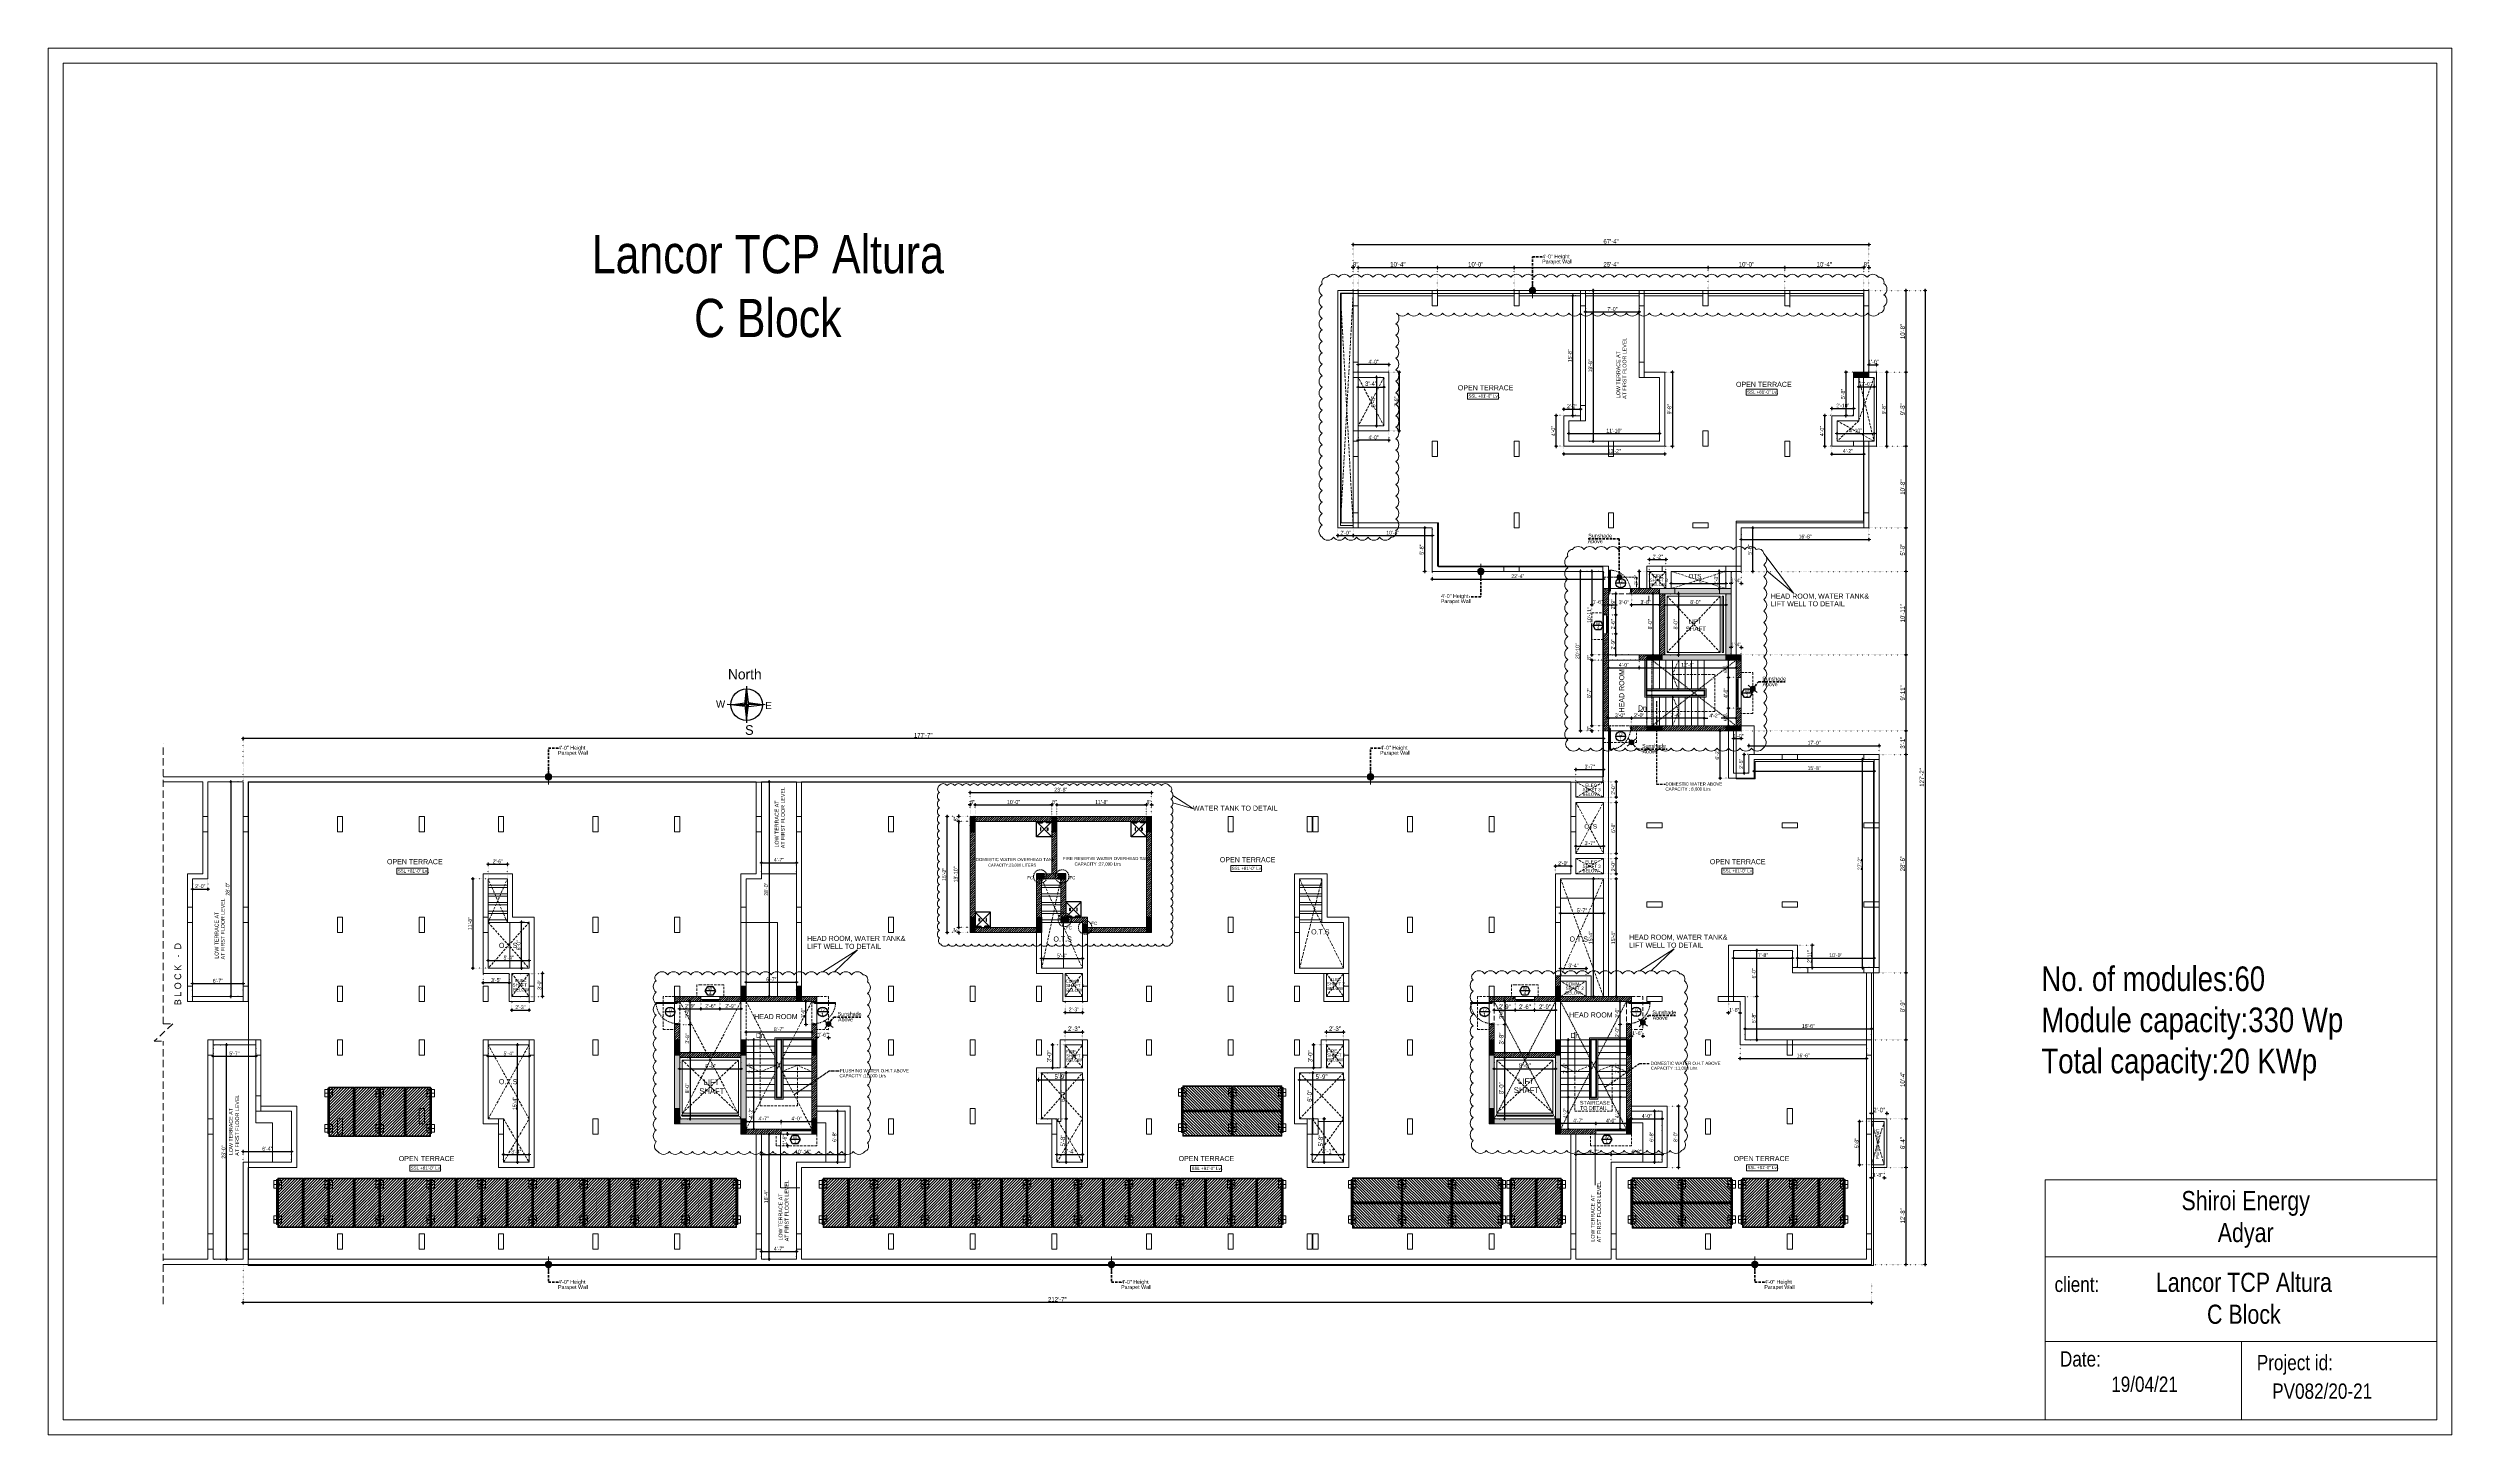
# Model space of a CAD drawing. Header units: inches. Extents: x 13 to 21264, y -72369 to -55.
# Drawn here: x 8961 to 12727, y -72369 to -70195 of the extents above; entities that cross this region are included whole.
import ezdxf

# ---------------------------------------------------------------- set-up
doc = ezdxf.new("R2010")
doc.units = ezdxf.units.IN
doc.header["$LTSCALE"] = 15
doc.header["$MEASUREMENT"] = 0
doc.header["$PDMODE"] = 34
for name, pattern in [('DASHED2', [0.375, 0.25, -0.125]), ('DOT2', [0.125, 0, -0.125]), ('HI', [0.375, 0.25, -0.125]), ('HIDDEN', [0.375, 0.25, -0.125]), ('HIDDEN2', [0.1875, 0.125, -0.0625])]:
    doc.linetypes.add(name, pattern=pattern)
doc.layers.get('0').update_dxf_attribs({"linetype": 'CONTINUOUS', "lineweight": 13})
doc.layers.get('DEFPOINTS').update_dxf_attribs({"linetype": 'CONTINUOUS', "lineweight": 13})
for name, color, linetype in [('1', 8, 'CONTINUOUS'), ('2', 36, 'CONTINUOUS'), ('2P', 46, 'CONTINUOUS'), ('3', 30, 'CONTINUOUS'), ('A--ANOTTBLK', 13, 'CONTINUOUS'), ('EL-Lighting', 7, 'CONTINUOUS'), ('HATCH', 9, 'CONTINUOUS'), ('JAGAN', 81, 'CONTINUOUS'), ('Railing', 233, 'CONTINUOUS'), ('TITLE', 30, 'CONTINUOUS')]:
    doc.layers.add(name, color=color, linetype=linetype)
for name, color, linetype, lineweight in [('1P', 252, 'CONTINUOUS', 13), ('A-Wall', 7, 'CONTINUOUS', 40), ('AR-COL-TYP', 2, 'CONTINUOUS', 13), ('AR-WALL', 7, 'CONTINUOUS', 13), ('COLUMN HATCH', 19, 'CONTINUOUS', 13), ('DOOR', 17, 'CONTINUOUS', 13), ('INNER DIM', 30, 'CONTINUOUS', 13), ('parapet wall', 4, 'CONTINUOUS', 13), ('ps', 30, 'CONTINUOUS', 13), ('RCC SLAB', 2, 'CONTINUOUS', 13), ('TEXT', 4, 'CONTINUOUS', 13), ('TYPICAL COL ELEVATION', 8, 'CONTINUOUS', 40), ('WIN', 152, 'CONTINUOUS', 13)]:
    doc.layers.add(name, color=color, linetype=linetype, lineweight=lineweight)
for name, color, linetype, lineweight, true_color in [('AR-WALL HATCH', 7, 'CONTINUOUS', 9, 0xfa0000), ('REVISION - 2', 7, 'CONTINUOUS', 13, 0x1a6600), ('SHAFT TEXT', 7, 'CONTINUOUS', 13, 0xcc6600)]:
    doc.layers.add(name, color=color, linetype=linetype, lineweight=lineweight, true_color=true_color)
for name, color, linetype, true_color in [('BOXTEXT', 232, 'CONTINUOUS', 0xbd005e), ('FC COLUMN', 7, 'CONTINUOUS', 0xeb0000), ('LEVLE TEXT', 7, 'CONTINUOUS', 0x0066cc)]:
    doc.layers.add(name, color=color, linetype=linetype, true_color=true_color)
doc.styles.add('My Style', font='', dxfattribs={"width": 0.8})
doc.styles.add('RD', font='', dxfattribs={"width": 0.8})
doc.styles.add('rob', font='')
doc.styles.add('ROMANTICITALIC', font='romi____.pfb')
doc.styles.add('RS', font='', dxfattribs={"width": 0.8})
doc.styles.get('My Style').set_extended_font_data('Century Gothic')
doc.styles.get('RD').set_extended_font_data('Century Gothic')
doc.styles.get('rob').set_extended_font_data('Century Gothic')
doc.styles.get('RS').set_extended_font_data('Century Gothic')
doc.dimstyles.new('SECTION DIM', dxfattribs={"dimscale": 0.6, "dimtxt": 9, "dimasz": 2, "dimexe": 0, "dimexo": 0, "dimgap": 1, "dimtad": 1, "dimzin": 3, "dimdsep": 46, "dimlunit": 4, "dimtxsty": 'RS', "dimblk1": 'CUT', "dimblk2": 'CUT', "dimsah": 1, "dimcen": 0, "dimclrd": 251, "dimclre": 21, "dimclrt": 4, "dimadec": 0, "dimazin": 0, "dimtfac": 1, "dimtix": 1, "dimtofl": 0, "dimtmove": 2, "dimatfit": 3, "dimfxl": 0, "dimtolj": 1, "dimtzin": 3, "dimarcsym": 0})
doc.dimstyles.new('Working Dim', dxfattribs={"dimtxt": 8, "dimasz": 1, "dimexe": 0.18, "dimexo": 0.0625, "dimgap": 2, "dimtad": 1, "dimdec": 1, "dimzin": 3, "dimdsep": 46, "dimlunit": 4, "dimtxsty": 'My Style', "dimblk": 'CUT', "dimcen": 0.09, "dimclrd": 250, "dimclre": 21, "dimclrt": 30, "dimadec": 0, "dimazin": 3, "dimtfac": 0.75, "dimtdec": 1, "dimtix": 1, "dimtofl": 0, "dimtmove": 0, "dimatfit": 3, "dimfxl": 1, "dimtolj": 1, "dimtzin": 0, "dimarcsym": 0})
doc.dimstyles.new('WORKING DIM-altura', dxfattribs={"dimscale": 0, "dimtxt": 6, "dimasz": 1.5, "dimexe": 0, "dimexo": 0, "dimgap": 2, "dimtad": 1, "dimzin": 3, "dimdsep": 46, "dimlunit": 4, "dimtxsty": 'RS', "dimblk1": 'CUT-15', "dimblk2": 'CUT-15', "dimsah": 1, "dimcen": 0, "dimclrd": 49, "dimclre": 109, "dimclrt": 41, "dimadec": 0, "dimazin": 0, "dimtfac": 0.75, "dimtix": 1, "dimtofl": 0, "dimtmove": 2, "dimatfit": 2, "dimldrblk": 'CUT-15', "dimfxl": 1, "dimtolj": 1, "dimtzin": 3, "dimlwd": -1, "dimlwe": -1, "dimarcsym": 0})
pattern_1 = [(50, (19085.9803, -23624.0582), (2.15178055, -0.188256405), [0.225, -2.475]), (355, (19085.9803, -23624.0582), (-0.416254, 2.2565764), [0.18, -1.98]), (100.4514445, (19086.1596, -23624.074), (1.73552654, 2.06831997), [0.19122058, -2.10342634]), (46.1842, (19085.9803, -23623.4582), (3.20172399, -0.49655784), [0.3375, -3.7125]), (96.6356355, (19086.247, -23623.4996), (2.80398584, 2.9223558), [0.28683103, -3.15514128]), (351.184164, (19085.9803, -23623.4582), (2.80398584, 2.9223558), [0.27, -2.97]), (21, (19086.2803, -23623.6082), (1.790721156, -1.20785667), [0.225, -2.475]), (326, (19086.2803, -23623.6082), (0.729946, 2.17545014), [0.18, -1.98]), (71.4514447, (19086.4295, -23623.7089), (2.52066713, 0.96759346), [0.19122057, -2.10342634]), (37.5, (19085.9803, -23624.0582), (0.036479566, 0.998681561), [0, -1.956, 0, -2.01, 0, -1.9875]), (7.5, (19085.9803, -23624.0582), (0.789208612, 1.183235136), [0, -1.146, 0, -1.911, 0, -0.7575]), (327.5, (19085.3113, -23624.0582), (1.601467309, -0.067664615), [0, -0.75, 0, -2.34, 0, -3.105]), (317.5, (19085.0113, -23624.0582), (1.74955851, 0.300314947), [0, -0.975, 0, -1.554, 0, -2.205])]
pattern_2 = [(45, (-12204.1135, -67082.0364), (-1.76776695, 1.76776695), [])]
pattern_3 = [(45, (16740.3535, -1712.1522), (-1.76776695, 1.76776695), [])]
pattern_4 = [(45, (8509.8486, -4983.263), (-1.76776695, 1.76776695), [])]

# ---------------------------------------------------------------- blocks, each defined once
blk = doc.blocks.new('36-dp')
at = {"layer": 'DOOR', "color": 247}
for p, q in [((-36, 0.125), (-34, 0.125)), ((-36, 0), (-36, 0.125)), ((-36, 0), (-35.5, -0.5)), ((-34, -2.375), (-34, 0.125)), ((-2, 0.125), (-2, -2.375)), ((-2, 0.125), (0, 0.125)), ((0, 0), (-0.5, -0.5)), ((0, 0.125), (0, 0)), ((-36, -3.875), (-36, -0.5)), ((-36, -0.5), (-35.5, -0.5)), ((-36, -3.875), (-35.5, -3.375)), ((-35.5, -3.875), (-35.5, -3.375)), ((-34.5, -3.875), (-35.5, -3.875)), ((-34.5, -3.875), (-34.5, -2.375)), ((-34, -2.375), (-34.5, -2.375)), ((-1.5, -2.375), (-2, -2.375)), ((-1.5, -2.375), (-1.5, -3.875)), ((-0.5, -3.875), (-1.5, -3.875)), ((0, -0.5), (-0.5, -0.5)), ((0, -3.875), (-0.5, -3.375)), ((-0.5, -3.875), (-0.5, -3.375)), ((0, -0.5), (0, -3.875))]:
    blk.add_line(p, q, dxfattribs=at)
blk.add_lwpolyline([(-1.5, -3.875), (-1.5, -36.875), (-3, -36.875), (-3, -3.875)], close=True, dxfattribs=at)
at = {"layer": 'DOOR', "color": 247, "linetype": 'HIDDEN2'}
blk.add_arc((-1.5, -3.875), 33, 180, 270, dxfattribs=at)
blk = doc.blocks.new('*U142')
at = {"layer": 'WIN', "ltscale": 2}
for p, q in [((0, 0), (30, 0)), ((2, -5), (0, -5)), ((0, -5), (0, -8)), ((0, -8), (2, -8)), ((28, -5), (2, -5)), ((2, -8), (2, -5)), ((28, -6.5), (2, -6.5)), ((28, -8), (2, -8)), ((30, -5), (28, -5)), ((28, -5), (28, -8)), ((28, -8), (30, -8)), ((30, -8), (30, -5))]:
    blk.add_line(p, q, dxfattribs=at)
blk = doc.blocks.new('*U21')
at = {"layer": 'WIN', "ltscale": 2}
for p, q in [((0, 0), (48, 0)), ((2, -5), (0, -5)), ((0, -5), (0, -8)), ((0, -8), (2, -8)), ((46, -5), (2, -5)), ((2, -8), (2, -5)), ((46, -6.5), (2, -6.5)), ((46, -8), (2, -8)), ((48, -5), (46, -5)), ((46, -5), (46, -8)), ((46, -8), (48, -8)), ((48, -8), (48, -5))]:
    blk.add_line(p, q, dxfattribs=at)
blk = doc.blocks.new('ty col')
at = {"layer": 'AR-COL-TYP'}
h = blk.add_hatch(color=250, dxfattribs=at)
h.dxf.hatch_style = 1
h.paths.add_polyline_path([(-4, -20), (4, -20), (4, 4), (-4, 4)])
at = {"layer": 'AR-COL-TYP', "color": 5}
for p, q in [((0, 4, 0), (0, -20, 0)), ((-4, -16, 0), (4, -16, 0))]:
    blk.add_line(p, q, dxfattribs=at)
at = {"layer": 'AR-COL-TYP', "elevation": 0}
blk.add_lwpolyline([(-4, -20), (4, -20), (4, 4), (-4, 4)], close=True, dxfattribs=at)
blk = doc.blocks.new('CUT-15')
h = blk.add_hatch(color=256)
h.dxf.hatch_style = 1
edge = h.paths.add_edge_path()
edge.add_arc((0, 0), 0.638, -180, 180)
for p, q in [((1.51, 0), (-1.51, 0)), ((0, -1.51), (0, 1.51))]:
    blk.add_line(p, q)
blk.add_circle((0, 0), 0.638)
blk = doc.blocks.new('CUT')
at = {"layer": 'INNER DIM', "color": 8}
blk.add_line((-1.8, 0), (1.8, 0), dxfattribs=at)
at = {"layer": 'INNER DIM', "color": 9}
blk.add_line((0, 1.8), (0, -1.8), dxfattribs=at)
blk.add_circle((0, 0), 0.9, dxfattribs=at)
blk = doc.blocks.new('*D663')
at = {"layer": 'DEFPOINTS', "color": 0, "transparency": 16777216}
for p in [(11013.5, -70539.6), (11005.5, -70575.6, 0), (11013.5, -70575.6, 0)]:
    blk.add_point(p, dxfattribs=at)
at = {"layer": 'INNER DIM', "color": 251, "lineweight": -2, "transparency": 16777216}
for p, q in [((11004, -70539.6), (11002.5, -70539.6)), ((11015, -70539.6), (11016.5, -70539.6))]:
    blk.add_line(p, q, dxfattribs=at)
at = {"layer": 'INNER DIM', "color": 8, "linetype": 'DOT2', "lineweight": -2, "transparency": 16777216}
for p, q in [((11005.5, -70575.6), (11005.5, -70539.6)), ((11013.5, -70575.6), (11013.5, -70539.6))]:
    blk.add_line(p, q, dxfattribs=at)
at = {"layer": 'INNER DIM', "color": 251, "lineweight": -2, "transparency": 16777216, "xscale": 1.5, "yscale": 1.5, "zscale": 1.5}
blk.add_blockref('CUT', (11005.5, -70539.6), dxfattribs=at)
at = {"layer": 'INNER DIM', "color": 251, "lineweight": -2, "transparency": 16777216, "xscale": 1.5, "yscale": 1.5, "zscale": 1.5, "rotation": 180}
blk.add_blockref('CUT', (11013.5, -70539.6), dxfattribs=at)
at = {"layer": 'INNER DIM', "color": 7, "lineweight": 0, "transparency": 16777216, "insert": (11009.5, -70534.5), "char_height": 7, "attachment_point": 5, "style": 'RS'}
blk.add_mtext('\\A1;8"', dxfattribs=at)
blk = doc.blocks.new('*D664')
at = {"layer": 'DEFPOINTS', "color": 0, "transparency": 16777216}
for p in [(11137.5, -70539.6), (11013.5, -70575.6, 0), (11137.5, -70575.6, 0)]:
    blk.add_point(p, dxfattribs=at)
at = {"layer": 'INNER DIM', "color": 8, "linetype": 'DOT2', "lineweight": -2, "transparency": 16777216}
for p, q in [((11013.5, -70575.6), (11013.5, -70539.6)), ((11137.5, -70575.6), (11137.5, -70539.6))]:
    blk.add_line(p, q, dxfattribs=at)
at = {"layer": 'INNER DIM', "color": 251, "lineweight": -2, "transparency": 16777216}
blk.add_line((11015, -70539.6), (11136, -70539.6), dxfattribs=at)
at = {"layer": 'INNER DIM', "color": 251, "lineweight": -2, "transparency": 16777216, "xscale": 1.5, "yscale": 1.5, "zscale": 1.5, "rotation": 180}
blk.add_blockref('CUT', (11013.5, -70539.6), dxfattribs=at)
at = {"layer": 'INNER DIM', "color": 251, "lineweight": -2, "transparency": 16777216, "xscale": 1.5, "yscale": 1.5, "zscale": 1.5}
blk.add_blockref('CUT', (11137.5, -70539.6), dxfattribs=at)
at = {"layer": 'INNER DIM', "color": 7, "lineweight": 0, "transparency": 16777216, "insert": (11075.5, -70534.5), "char_height": 7, "attachment_point": 5, "style": 'RS'}
blk.add_mtext('\\A1;10\'-4"', dxfattribs=at)
blk = doc.blocks.new('*D665')
at = {"layer": 'DEFPOINTS', "color": 0, "transparency": 16777216}
for p in [(11257.5, -70539.6), (11137.5, -70575.6, 0), (11257.5, -70575.6, 0)]:
    blk.add_point(p, dxfattribs=at)
at = {"layer": 'INNER DIM', "color": 8, "linetype": 'DOT2', "lineweight": -2, "transparency": 16777216}
for p, q in [((11137.5, -70575.6), (11137.5, -70539.6)), ((11257.5, -70575.6), (11257.5, -70539.6))]:
    blk.add_line(p, q, dxfattribs=at)
at = {"layer": 'INNER DIM', "color": 251, "lineweight": -2, "transparency": 16777216}
blk.add_line((11139, -70539.6), (11256, -70539.6), dxfattribs=at)
at = {"layer": 'INNER DIM', "color": 251, "lineweight": -2, "transparency": 16777216, "xscale": 1.5, "yscale": 1.5, "zscale": 1.5, "rotation": 180}
blk.add_blockref('CUT', (11137.5, -70539.6), dxfattribs=at)
at = {"layer": 'INNER DIM', "color": 251, "lineweight": -2, "transparency": 16777216, "xscale": 1.5, "yscale": 1.5, "zscale": 1.5}
blk.add_blockref('CUT', (11257.5, -70539.6), dxfattribs=at)
at = {"layer": 'INNER DIM', "color": 7, "lineweight": 0, "transparency": 16777216, "insert": (11197.5, -70534.5), "char_height": 7, "attachment_point": 5, "style": 'RS'}
blk.add_mtext('\\A1;10\'-0"', dxfattribs=at)
blk = doc.blocks.new('*D666')
at = {"layer": 'DEFPOINTS', "color": 0, "transparency": 16777216}
for p in [(11561.5, -70539.6), (11257.5, -70575.6, 0), (11561.5, -70575.5, 0)]:
    blk.add_point(p, dxfattribs=at)
at = {"layer": 'INNER DIM', "color": 8, "linetype": 'DOT2', "lineweight": -2, "transparency": 16777216}
for p, q in [((11257.5, -70575.6), (11257.5, -70539.6)), ((11561.5, -70575.5), (11561.5, -70539.6))]:
    blk.add_line(p, q, dxfattribs=at)
at = {"layer": 'INNER DIM', "color": 251, "lineweight": -2, "transparency": 16777216}
blk.add_line((11259, -70539.6), (11560, -70539.6), dxfattribs=at)
at = {"layer": 'INNER DIM', "color": 251, "lineweight": -2, "transparency": 16777216, "xscale": 1.5, "yscale": 1.5, "zscale": 1.5, "rotation": 180}
blk.add_blockref('CUT', (11257.5, -70539.6), dxfattribs=at)
at = {"layer": 'INNER DIM', "color": 251, "lineweight": -2, "transparency": 16777216, "xscale": 1.5, "yscale": 1.5, "zscale": 1.5}
blk.add_blockref('CUT', (11561.5, -70539.6), dxfattribs=at)
at = {"layer": 'INNER DIM', "color": 7, "lineweight": 0, "transparency": 16777216, "insert": (11409.5, -70534.5), "char_height": 7, "attachment_point": 5, "style": 'RS'}
blk.add_mtext('\\A1;25\'-4"', dxfattribs=at)
blk = doc.blocks.new('*D667')
at = {"layer": 'DEFPOINTS', "color": 0, "transparency": 16777216}
for p in [(11681.5, -70539.6), (11561.5, -70575.5, 0), (11681.5, -70575.5, 0)]:
    blk.add_point(p, dxfattribs=at)
at = {"layer": 'INNER DIM', "color": 8, "linetype": 'DOT2', "lineweight": -2, "transparency": 16777216}
for p, q in [((11561.5, -70575.5), (11561.5, -70539.6)), ((11681.5, -70575.5), (11681.5, -70539.6))]:
    blk.add_line(p, q, dxfattribs=at)
at = {"layer": 'INNER DIM', "color": 251, "lineweight": -2, "transparency": 16777216}
blk.add_line((11563, -70539.6), (11680, -70539.6), dxfattribs=at)
at = {"layer": 'INNER DIM', "color": 251, "lineweight": -2, "transparency": 16777216, "xscale": 1.5, "yscale": 1.5, "zscale": 1.5, "rotation": 180}
blk.add_blockref('CUT', (11561.5, -70539.6), dxfattribs=at)
at = {"layer": 'INNER DIM', "color": 251, "lineweight": -2, "transparency": 16777216, "xscale": 1.5, "yscale": 1.5, "zscale": 1.5}
blk.add_blockref('CUT', (11681.5, -70539.6), dxfattribs=at)
at = {"layer": 'INNER DIM', "color": 7, "lineweight": 0, "transparency": 16777216, "insert": (11621.5, -70534.5), "char_height": 7, "attachment_point": 5, "style": 'RS'}
blk.add_mtext('\\A1;10\'-0"', dxfattribs=at)
blk = doc.blocks.new('*D668')
at = {"layer": 'DEFPOINTS', "color": 0, "transparency": 16777216}
for p in [(11805.5, -70539.6), (11681.5, -70575.5, 0), (11805.5, -70575.6, 0)]:
    blk.add_point(p, dxfattribs=at)
at = {"layer": 'INNER DIM', "color": 8, "linetype": 'DOT2', "lineweight": -2, "transparency": 16777216}
for p, q in [((11681.5, -70575.5), (11681.5, -70539.6)), ((11805.5, -70575.6), (11805.5, -70539.6))]:
    blk.add_line(p, q, dxfattribs=at)
at = {"layer": 'INNER DIM', "color": 251, "lineweight": -2, "transparency": 16777216}
blk.add_line((11683, -70539.6), (11804, -70539.6), dxfattribs=at)
at = {"layer": 'INNER DIM', "color": 251, "lineweight": -2, "transparency": 16777216, "xscale": 1.5, "yscale": 1.5, "zscale": 1.5, "rotation": 180}
blk.add_blockref('CUT', (11681.5, -70539.6), dxfattribs=at)
at = {"layer": 'INNER DIM', "color": 251, "lineweight": -2, "transparency": 16777216, "xscale": 1.5, "yscale": 1.5, "zscale": 1.5}
blk.add_blockref('CUT', (11805.5, -70539.6), dxfattribs=at)
at = {"layer": 'INNER DIM', "color": 7, "lineweight": 0, "transparency": 16777216, "insert": (11743.5, -70534.5), "char_height": 7, "attachment_point": 5, "style": 'RS'}
blk.add_mtext('\\A1;10\'-4"', dxfattribs=at)
blk = doc.blocks.new('*D669')
at = {"layer": 'DEFPOINTS', "color": 0, "transparency": 16777216}
for p in [(11813.5, -70539.6), (11805.5, -70575.6, 0), (11813.5, -70575.6, 0)]:
    blk.add_point(p, dxfattribs=at)
at = {"layer": 'INNER DIM', "color": 251, "lineweight": -2, "transparency": 16777216}
for p, q in [((11804, -70539.6), (11802.5, -70539.6)), ((11815, -70539.6), (11816.5, -70539.6))]:
    blk.add_line(p, q, dxfattribs=at)
at = {"layer": 'INNER DIM', "color": 8, "linetype": 'DOT2', "lineweight": -2, "transparency": 16777216}
for p, q in [((11805.5, -70575.6), (11805.5, -70539.6)), ((11813.5, -70575.6), (11813.5, -70539.6))]:
    blk.add_line(p, q, dxfattribs=at)
at = {"layer": 'INNER DIM', "color": 251, "lineweight": -2, "transparency": 16777216, "xscale": 1.5, "yscale": 1.5, "zscale": 1.5}
blk.add_blockref('CUT', (11805.5, -70539.6), dxfattribs=at)
at = {"layer": 'INNER DIM', "color": 251, "lineweight": -2, "transparency": 16777216, "xscale": 1.5, "yscale": 1.5, "zscale": 1.5, "rotation": 180}
blk.add_blockref('CUT', (11813.5, -70539.6), dxfattribs=at)
at = {"layer": 'INNER DIM', "color": 7, "lineweight": 0, "transparency": 16777216, "insert": (11809.5, -70534.5), "char_height": 7, "attachment_point": 5, "style": 'RS'}
blk.add_mtext('\\A1;8"', dxfattribs=at)
blk = doc.blocks.new('*D670')
at = {"layer": 'DEFPOINTS', "color": 0, "transparency": 16777216}
for p in [(11813.5, -70503.6), (11005.5, -70575.6, 0), (11813.5, -70575.6)]:
    blk.add_point(p, dxfattribs=at)
at = {"layer": 'INNER DIM', "color": 8, "linetype": 'DOT2', "lineweight": -2, "transparency": 16777216}
for p, q in [((11005.5, -70575.6), (11005.5, -70503.6)), ((11813.5, -70575.6), (11813.5, -70503.6))]:
    blk.add_line(p, q, dxfattribs=at)
at = {"layer": 'INNER DIM', "color": 251, "lineweight": -2, "transparency": 16777216}
blk.add_line((11007, -70503.6), (11812, -70503.6), dxfattribs=at)
at = {"layer": 'INNER DIM', "color": 251, "lineweight": -2, "transparency": 16777216, "xscale": 1.5, "yscale": 1.5, "zscale": 1.5, "rotation": 180}
blk.add_blockref('CUT', (11005.5, -70503.6), dxfattribs=at)
at = {"layer": 'INNER DIM', "color": 251, "lineweight": -2, "transparency": 16777216, "xscale": 1.5, "yscale": 1.5, "zscale": 1.5}
blk.add_blockref('CUT', (11813.5, -70503.6), dxfattribs=at)
at = {"layer": 'INNER DIM', "color": 7, "lineweight": 0, "transparency": 16777216, "insert": (11409.5, -70498.5), "char_height": 7, "attachment_point": 5, "style": 'RS'}
blk.add_mtext('\\A1;67\'-4"', dxfattribs=at)
blk = doc.blocks.new('*D671')
at = {"layer": 'DEFPOINTS', "color": 0, "transparency": 16777216}
for p in [(11369.5, -70575.6, 0), (11369.5, -70811.6, 0), (11381.5, -70811.6)]:
    blk.add_point(p, dxfattribs=at)
at = {"layer": 'INNER DIM', "color": 21, "linetype": 'DOT2', "lineweight": -2, "transparency": 16777216}
for p, q in [((11369.5, -70575.6), (11381.5, -70575.6)), ((11369.5, -70811.6), (11381.5, -70811.6))]:
    blk.add_line(p, q, dxfattribs=at)
at = {"layer": 'INNER DIM', "color": 251, "lineweight": -2, "transparency": 16777216}
blk.add_line((11381.5, -70577.1), (11381.5, -70810.1), dxfattribs=at)
at = {"layer": 'INNER DIM', "color": 251, "lineweight": -2, "transparency": 16777216, "xscale": 1.5, "yscale": 1.5, "zscale": 1.5}
for p, rotation in [((11381.5, -70575.6), 90), ((11381.5, -70811.6), 270)]:
    blk.add_blockref('CUT', p, dxfattribs=dict(at, rotation=rotation))
at = {"layer": 'INNER DIM', "color": 7, "lineweight": 0, "transparency": 16777216, "insert": (11376.9, -70693.6), "char_height": 6, "attachment_point": 5, "rotation": 90, "style": 'RS'}
blk.add_mtext('\\A1;19\'-8"', dxfattribs=at)
blk = doc.blocks.new('*D672')
at = {"layer": 'DEFPOINTS', "color": 0, "transparency": 16777216}
for p in [(11369.5, -70583.6, 0), (11453.5, -70583.6, 0), (11453.5, -70609)]:
    blk.add_point(p, dxfattribs=at)
at = {"layer": 'INNER DIM', "color": 21, "linetype": 'DOT2', "lineweight": -2, "transparency": 16777216}
for p, q in [((11369.5, -70583.6), (11369.5, -70609)), ((11453.5, -70583.6), (11453.5, -70609))]:
    blk.add_line(p, q, dxfattribs=at)
at = {"layer": 'INNER DIM', "color": 251, "lineweight": -2, "transparency": 16777216}
blk.add_line((11371, -70609), (11452, -70609), dxfattribs=at)
at = {"layer": 'INNER DIM', "color": 251, "lineweight": -2, "transparency": 16777216, "xscale": 1.5, "yscale": 1.5, "zscale": 1.5, "rotation": 180}
blk.add_blockref('CUT', (11369.5, -70609), dxfattribs=at)
at = {"layer": 'INNER DIM', "color": 251, "lineweight": -2, "transparency": 16777216, "xscale": 1.5, "yscale": 1.5, "zscale": 1.5}
blk.add_blockref('CUT', (11453.5, -70609), dxfattribs=at)
at = {"layer": 'INNER DIM', "color": 7, "lineweight": 0, "transparency": 16777216, "insert": (11411.5, -70604.5), "char_height": 6, "attachment_point": 5, "style": 'RS'}
blk.add_mtext('\\A1;7\'-0"', dxfattribs=at)
blk = doc.blocks.new('*D673')
at = {"layer": 'DEFPOINTS', "color": 0, "transparency": 16777216}
for p in [(9950.5, -71777.6, 0), (9950.5, -71873.6, 0), (9966.7, -71873.6)]:
    blk.add_point(p, dxfattribs=at)
at = {"layer": 'INNER DIM', "color": 21, "linetype": 'DOT2', "lineweight": -2, "transparency": 16777216}
for p, q in [((9950.5, -71777.6), (9966.7, -71777.6)), ((9950.5, -71873.6), (9966.7, -71873.6))]:
    blk.add_line(p, q, dxfattribs=at)
at = {"layer": 'INNER DIM', "color": 251, "lineweight": -2, "transparency": 16777216}
blk.add_line((9966.7, -71779.1), (9966.7, -71872.1), dxfattribs=at)
at = {"layer": 'INNER DIM', "color": 251, "lineweight": -2, "transparency": 16777216, "xscale": 1.5, "yscale": 1.5, "zscale": 1.5}
for p, rotation in [((9966.7, -71777.6), 90), ((9966.7, -71873.6), 270)]:
    blk.add_blockref('CUT', p, dxfattribs=dict(at, rotation=rotation))
at = {"layer": 'INNER DIM', "color": 7, "lineweight": 0, "transparency": 16777216, "insert": (9962.2, -71825.6), "char_height": 6, "attachment_point": 5, "rotation": 90, "style": 'RS'}
blk.add_mtext('\\A1;8\'-0"', dxfattribs=at)
blk = doc.blocks.new('*D674')
at = {"layer": 'DEFPOINTS', "color": 0, "transparency": 16777216}
for p in [(9950.5, -71777.6, 0), (10046.5, -71777.6, 0), (10046.5, -71795.3)]:
    blk.add_point(p, dxfattribs=at)
at = {"layer": 'INNER DIM', "color": 21, "linetype": 'DOT2', "lineweight": -2, "transparency": 16777216}
for p, q in [((9950.5, -71777.6), (9950.5, -71795.3)), ((10046.5, -71777.6), (10046.5, -71795.3))]:
    blk.add_line(p, q, dxfattribs=at)
at = {"layer": 'INNER DIM', "color": 251, "lineweight": -2, "transparency": 16777216}
blk.add_line((9952, -71795.3), (10045, -71795.3), dxfattribs=at)
at = {"layer": 'INNER DIM', "color": 251, "lineweight": -2, "transparency": 16777216, "xscale": 1.5, "yscale": 1.5, "zscale": 1.5, "rotation": 180}
blk.add_blockref('CUT', (9950.5, -71795.3), dxfattribs=at)
at = {"layer": 'INNER DIM', "color": 251, "lineweight": -2, "transparency": 16777216, "xscale": 1.5, "yscale": 1.5, "zscale": 1.5}
blk.add_blockref('CUT', (10046.5, -71795.3), dxfattribs=at)
at = {"layer": 'INNER DIM', "color": 7, "lineweight": 0, "transparency": 16777216, "insert": (9998.5, -71790.7), "char_height": 6, "attachment_point": 5, "style": 'RS'}
blk.add_mtext('\\A1;8\'-0"', dxfattribs=at)
blk = doc.blocks.new('*D675')
at = {"layer": 'DEFPOINTS', "color": 0, "transparency": 16777216}
for p in [(11226.5, -71777.6, 0), (11226.5, -71873.6, 0), (11242.7, -71873.6)]:
    blk.add_point(p, dxfattribs=at)
at = {"layer": 'INNER DIM', "color": 8, "linetype": 'DOT2', "lineweight": -2, "transparency": 16777216}
for p, q in [((11226.5, -71777.6), (11242.7, -71777.6)), ((11226.5, -71873.6), (11242.7, -71873.6))]:
    blk.add_line(p, q, dxfattribs=at)
at = {"layer": 'INNER DIM', "color": 251, "lineweight": -2, "transparency": 16777216}
blk.add_line((11242.7, -71779.1), (11242.7, -71872.1), dxfattribs=at)
at = {"layer": 'INNER DIM', "color": 251, "lineweight": -2, "transparency": 16777216, "xscale": 1.5, "yscale": 1.5, "zscale": 1.5}
for p, rotation in [((11242.7, -71777.6), 90), ((11242.7, -71873.6), 270)]:
    blk.add_blockref('CUT', p, dxfattribs=dict(at, rotation=rotation))
at = {"layer": 'INNER DIM', "color": 7, "lineweight": 0, "transparency": 16777216, "insert": (11237.6, -71825.6), "char_height": 7, "attachment_point": 5, "rotation": 90, "style": 'RS'}
blk.add_mtext('\\A1;8\'-0"', dxfattribs=at)
blk = doc.blocks.new('*D676')
at = {"layer": 'DEFPOINTS', "color": 0, "transparency": 16777216}
for p in [(11226.5, -71777.6, 0), (11322.5, -71777.6, 0), (11322.5, -71795.3)]:
    blk.add_point(p, dxfattribs=at)
at = {"layer": 'INNER DIM', "color": 8, "linetype": 'DOT2', "lineweight": -2, "transparency": 16777216}
for p, q in [((11226.5, -71777.6), (11226.5, -71795.3)), ((11322.5, -71777.6), (11322.5, -71795.3))]:
    blk.add_line(p, q, dxfattribs=at)
at = {"layer": 'INNER DIM', "color": 251, "lineweight": -2, "transparency": 16777216}
blk.add_line((11228, -71795.3), (11321, -71795.3), dxfattribs=at)
at = {"layer": 'INNER DIM', "color": 251, "lineweight": -2, "transparency": 16777216, "xscale": 1.5, "yscale": 1.5, "zscale": 1.5, "rotation": 180}
blk.add_blockref('CUT', (11226.5, -71795.3), dxfattribs=at)
at = {"layer": 'INNER DIM', "color": 251, "lineweight": -2, "transparency": 16777216, "xscale": 1.5, "yscale": 1.5, "zscale": 1.5}
blk.add_blockref('CUT', (11322.5, -71795.3), dxfattribs=at)
at = {"layer": 'INNER DIM', "color": 7, "lineweight": 0, "transparency": 16777216, "insert": (11274.5, -71790.1), "char_height": 7, "attachment_point": 5, "style": 'RS'}
blk.add_mtext('\\A1;8\'-0"', dxfattribs=at)
blk = doc.blocks.new('*D677')
at = {"layer": 'DEFPOINTS', "color": 0, "transparency": 16777216}
for p in [(11498.9, -71050.6, 0), (11498.9, -71146.6, 0), (11515.1, -71146.6)]:
    blk.add_point(p, dxfattribs=at)
at = {"layer": 'INNER DIM', "color": 21, "linetype": 'DOT2', "lineweight": -2, "transparency": 16777216}
for p, q in [((11498.9, -71050.6), (11515.1, -71050.6)), ((11498.9, -71146.6), (11515.1, -71146.6))]:
    blk.add_line(p, q, dxfattribs=at)
at = {"layer": 'INNER DIM', "color": 251, "lineweight": -2, "transparency": 16777216}
blk.add_line((11515.1, -71052.1), (11515.1, -71145.1), dxfattribs=at)
at = {"layer": 'INNER DIM', "color": 251, "lineweight": -2, "transparency": 16777216, "xscale": 1.5, "yscale": 1.5, "zscale": 1.5}
for p, rotation in [((11515.1, -71050.6), 90), ((11515.1, -71146.6), 270)]:
    blk.add_blockref('CUT', p, dxfattribs=dict(at, rotation=rotation))
at = {"layer": 'INNER DIM', "color": 7, "lineweight": 0, "transparency": 16777216, "insert": (11510.5, -71098.6), "char_height": 6, "attachment_point": 5, "rotation": 90, "style": 'RS'}
blk.add_mtext('\\A1;8\'-0"', dxfattribs=at)
blk = doc.blocks.new('*D678')
at = {"layer": 'DEFPOINTS', "color": 0, "transparency": 16777216}
for p in [(11493.5, -71050.6, 0), (11589.5, -71050.6, 0), (11589.5, -71068.3)]:
    blk.add_point(p, dxfattribs=at)
at = {"layer": 'INNER DIM', "color": 21, "linetype": 'DOT2', "lineweight": -2, "transparency": 16777216}
for p, q in [((11493.5, -71050.6), (11493.5, -71068.3)), ((11589.5, -71050.6), (11589.5, -71068.3))]:
    blk.add_line(p, q, dxfattribs=at)
at = {"layer": 'INNER DIM', "color": 251, "lineweight": -2, "transparency": 16777216}
blk.add_line((11495, -71068.3), (11588, -71068.3), dxfattribs=at)
at = {"layer": 'INNER DIM', "color": 251, "lineweight": -2, "transparency": 16777216, "xscale": 1.5, "yscale": 1.5, "zscale": 1.5, "rotation": 180}
blk.add_blockref('CUT', (11493.5, -71068.3), dxfattribs=at)
at = {"layer": 'INNER DIM', "color": 251, "lineweight": -2, "transparency": 16777216, "xscale": 1.5, "yscale": 1.5, "zscale": 1.5}
blk.add_blockref('CUT', (11589.5, -71068.3), dxfattribs=at)
at = {"layer": 'INNER DIM', "color": 7, "lineweight": 0, "transparency": 16777216, "insert": (11541.5, -71063.7), "char_height": 6, "attachment_point": 5, "style": 'RS'}
blk.add_mtext('\\A1;8\'-0"', dxfattribs=at)
blk = doc.blocks.new('*D679')
at = {"layer": 'DEFPOINTS', "color": 0, "transparency": 16777216}
for p in [(11013.5, -70711.6, 0), (11053.5, -70711.6, 0), (11053.5, -70726.7)]:
    blk.add_point(p, dxfattribs=at)
at = {"layer": 'INNER DIM', "color": 8, "linetype": 'DOT2', "lineweight": -2, "transparency": 16777216}
for p, q in [((11013.5, -70711.6), (11013.5, -70726.7)), ((11053.5, -70711.6), (11053.5, -70726.7))]:
    blk.add_line(p, q, dxfattribs=at)
at = {"layer": 'INNER DIM', "color": 251, "lineweight": -2, "transparency": 16777216}
blk.add_line((11015, -70726.7), (11052, -70726.7), dxfattribs=at)
at = {"layer": 'INNER DIM', "color": 251, "lineweight": -2, "transparency": 16777216, "xscale": 1.5, "yscale": 1.5, "zscale": 1.5, "rotation": 180}
blk.add_blockref('CUT', (11013.5, -70726.7), dxfattribs=at)
at = {"layer": 'INNER DIM', "color": 251, "lineweight": -2, "transparency": 16777216, "xscale": 1.5, "yscale": 1.5, "zscale": 1.5}
blk.add_blockref('CUT', (11053.5, -70726.7), dxfattribs=at)
at = {"layer": 'INNER DIM', "color": 7, "lineweight": 0, "transparency": 16777216, "insert": (11033.5, -70721.5), "char_height": 7, "attachment_point": 5, "style": 'RS'}
blk.add_mtext('\\A1;3\'-4"', dxfattribs=at)
blk = doc.blocks.new('*D680')
at = {"layer": 'DEFPOINTS', "color": 0, "transparency": 16777216}
for p in [(11053.5, -70711.6, 0), (11042.1, -70787.6), (11053.5, -70787.6, 0)]:
    blk.add_point(p, dxfattribs=at)
at = {"layer": 'INNER DIM', "color": 8, "linetype": 'DOT2', "lineweight": -2, "transparency": 16777216}
for p, q in [((11053.5, -70711.6), (11042.1, -70711.6)), ((11053.5, -70787.6), (11042.1, -70787.6))]:
    blk.add_line(p, q, dxfattribs=at)
at = {"layer": 'INNER DIM', "color": 251, "lineweight": -2, "transparency": 16777216}
blk.add_line((11042.1, -70713.1), (11042.1, -70786.1), dxfattribs=at)
at = {"layer": 'INNER DIM', "color": 251, "lineweight": -2, "transparency": 16777216, "xscale": 1.5, "yscale": 1.5, "zscale": 1.5}
for p, rotation in [((11042.1, -70711.6), 90), ((11042.1, -70787.6), 270)]:
    blk.add_blockref('CUT', p, dxfattribs=dict(at, rotation=rotation))
at = {"layer": 'INNER DIM', "color": 7, "lineweight": 0, "transparency": 16777216, "insert": (11036.9, -70749.6), "char_height": 7, "attachment_point": 5, "rotation": 90, "style": 'RS'}
blk.add_mtext('\\A1;6\'-4"', dxfattribs=at)
blk = doc.blocks.new('*D681')
at = {"layer": 'DEFPOINTS', "color": 0, "transparency": 16777216}
for p in [(11343.5, -70795.6, 0), (11485.5, -70795.6, 0), (11485.5, -70799.6)]:
    blk.add_point(p, dxfattribs=at)
at = {"layer": 'INNER DIM', "color": 21, "linetype": 'DOT2', "lineweight": -2, "transparency": 16777216}
for p, q in [((11343.5, -70795.6), (11343.5, -70799.6)), ((11485.5, -70795.6), (11485.5, -70799.6))]:
    blk.add_line(p, q, dxfattribs=at)
at = {"layer": 'INNER DIM', "color": 251, "lineweight": -2, "transparency": 16777216}
blk.add_line((11345, -70799.6), (11484, -70799.6), dxfattribs=at)
at = {"layer": 'INNER DIM', "color": 251, "lineweight": -2, "transparency": 16777216, "xscale": 1.5, "yscale": 1.5, "zscale": 1.5, "rotation": 180}
blk.add_blockref('CUT', (11343.5, -70799.6), dxfattribs=at)
at = {"layer": 'INNER DIM', "color": 251, "lineweight": -2, "transparency": 16777216, "xscale": 1.5, "yscale": 1.5, "zscale": 1.5}
blk.add_blockref('CUT', (11485.5, -70799.6), dxfattribs=at)
at = {"layer": 'INNER DIM', "color": 7, "lineweight": 0, "transparency": 16777216, "insert": (11414.5, -70795.1), "char_height": 6, "attachment_point": 5, "style": 'RS'}
blk.add_mtext('\\A1;11\'-10"', dxfattribs=at)
blk = doc.blocks.new('*D682')
at = {"layer": 'DEFPOINTS', "color": 0, "transparency": 16777216}
for p in [(10054.5, -71839.6, 0), (10066.4, -71839.6), (10054.5, -71889.6, 0)]:
    blk.add_point(p, dxfattribs=at)
at = {"layer": 'INNER DIM', "color": 21, "linetype": 'DOT2', "lineweight": -2, "transparency": 16777216}
for p, q in [((10054.5, -71839.6), (10066.4, -71839.6)), ((10054.5, -71889.6), (10066.4, -71889.6))]:
    blk.add_line(p, q, dxfattribs=at)
at = {"layer": 'INNER DIM', "color": 251, "lineweight": -2, "transparency": 16777216}
blk.add_line((10066.4, -71888.1), (10066.4, -71841.1), dxfattribs=at)
at = {"layer": 'INNER DIM', "color": 251, "lineweight": -2, "transparency": 16777216, "xscale": 1.5, "yscale": 1.5, "zscale": 1.5}
for p, rotation in [((10066.4, -71839.6), 90), ((10066.4, -71889.6), 270)]:
    blk.add_blockref('CUT', p, dxfattribs=dict(at, rotation=rotation))
at = {"layer": 'INNER DIM', "color": 7, "lineweight": 0, "transparency": 16777216, "insert": (10061.8, -71864.6), "char_height": 6, "attachment_point": 5, "rotation": 90, "style": 'RS'}
blk.add_mtext('\\A1;4\'-2"', dxfattribs=at)
blk = doc.blocks.new('*D683')
at = {"layer": 'DEFPOINTS', "color": 0, "transparency": 16777216}
for p in [(10054.5, -71749.6, 0), (10066.4, -71749.6), (10054.5, -71839.6, 0)]:
    blk.add_point(p, dxfattribs=at)
at = {"layer": 'INNER DIM', "color": 21, "linetype": 'DOT2', "lineweight": -2, "transparency": 16777216}
for p, q in [((10054.5, -71749.6), (10066.4, -71749.6)), ((10054.5, -71839.6), (10066.4, -71839.6))]:
    blk.add_line(p, q, dxfattribs=at)
at = {"layer": 'INNER DIM', "color": 251, "lineweight": -2, "transparency": 16777216}
blk.add_line((10066.4, -71838.1), (10066.4, -71751.1), dxfattribs=at)
at = {"layer": 'INNER DIM', "color": 251, "lineweight": -2, "transparency": 16777216, "xscale": 1.5, "yscale": 1.5, "zscale": 1.5}
for p, rotation in [((10066.4, -71749.6), 90), ((10066.4, -71839.6), 270)]:
    blk.add_blockref('CUT', p, dxfattribs=dict(at, rotation=rotation))
at = {"layer": 'INNER DIM', "color": 7, "lineweight": 0, "transparency": 16777216, "insert": (10061.8, -71794.6), "char_height": 6, "attachment_point": 5, "rotation": 90, "style": 'RS'}
blk.add_mtext('\\A1;7\'-6"', dxfattribs=at)
blk = doc.blocks.new('*D684')
at = {"layer": 'DEFPOINTS', "color": 0, "transparency": 16777216}
for p in [(10109.5, -71877.6), (10054.5, -71889.6, 0), (10109.5, -71889.6, 0)]:
    blk.add_point(p, dxfattribs=at)
at = {"layer": 'INNER DIM', "color": 21, "linetype": 'DOT2', "lineweight": -2, "transparency": 16777216}
for p, q in [((10054.5, -71889.6), (10054.5, -71877.6)), ((10109.5, -71889.6), (10109.5, -71877.6))]:
    blk.add_line(p, q, dxfattribs=at)
at = {"layer": 'INNER DIM', "color": 251, "lineweight": -2, "transparency": 16777216}
blk.add_line((10056, -71877.6), (10108, -71877.6), dxfattribs=at)
at = {"layer": 'INNER DIM', "color": 251, "lineweight": -2, "transparency": 16777216, "xscale": 1.5, "yscale": 1.5, "zscale": 1.5, "rotation": 180}
blk.add_blockref('CUT', (10054.5, -71877.6), dxfattribs=at)
at = {"layer": 'INNER DIM', "color": 251, "lineweight": -2, "transparency": 16777216, "xscale": 1.5, "yscale": 1.5, "zscale": 1.5}
blk.add_blockref('CUT', (10109.5, -71877.6), dxfattribs=at)
at = {"layer": 'INNER DIM', "color": 7, "lineweight": 0, "transparency": 16777216, "insert": (10082, -71873.1), "char_height": 6, "attachment_point": 5, "style": 'RS'}
blk.add_mtext('\\A1;4\'-7"', dxfattribs=at)
blk = doc.blocks.new('*D685')
at = {"layer": 'DEFPOINTS', "color": 0, "transparency": 16777216}
for p in [(10157.5, -71877.6), (10109.5, -71889.6, 0), (10157.5, -71889.6, 0)]:
    blk.add_point(p, dxfattribs=at)
at = {"layer": 'INNER DIM', "color": 21, "linetype": 'DOT2', "lineweight": -2, "transparency": 16777216}
for p, q in [((10109.5, -71889.6), (10109.5, -71877.6)), ((10157.5, -71889.6), (10157.5, -71877.6))]:
    blk.add_line(p, q, dxfattribs=at)
at = {"layer": 'INNER DIM', "color": 251, "lineweight": -2, "transparency": 16777216}
blk.add_line((10111, -71877.6), (10156, -71877.6), dxfattribs=at)
at = {"layer": 'INNER DIM', "color": 251, "lineweight": -2, "transparency": 16777216, "xscale": 1.5, "yscale": 1.5, "zscale": 1.5, "rotation": 180}
blk.add_blockref('CUT', (10109.5, -71877.6), dxfattribs=at)
at = {"layer": 'INNER DIM', "color": 251, "lineweight": -2, "transparency": 16777216, "xscale": 1.5, "yscale": 1.5, "zscale": 1.5}
blk.add_blockref('CUT', (10157.5, -71877.6), dxfattribs=at)
at = {"layer": 'INNER DIM', "color": 7, "lineweight": 0, "transparency": 16777216, "insert": (10133.5, -71873.1), "char_height": 6, "attachment_point": 5, "style": 'RS'}
blk.add_mtext('\\A1;4\'-0"', dxfattribs=at)
blk = doc.blocks.new('*D686')
at = {"layer": 'DEFPOINTS', "color": 0, "transparency": 16777216}
for p in [(10133.5, -71659.6), (10054.5, -71681.6, 0), (10133.5, -71681.6, 0)]:
    blk.add_point(p, dxfattribs=at)
at = {"layer": 'INNER DIM', "color": 21, "linetype": 'DOT2', "lineweight": -2, "transparency": 16777216}
for p, q in [((10054.5, -71681.6), (10054.5, -71659.6)), ((10133.5, -71681.6), (10133.5, -71659.6))]:
    blk.add_line(p, q, dxfattribs=at)
at = {"layer": 'INNER DIM', "color": 251, "lineweight": -2, "transparency": 16777216}
blk.add_line((10056, -71659.6), (10132, -71659.6), dxfattribs=at)
at = {"layer": 'INNER DIM', "color": 251, "lineweight": -2, "transparency": 16777216, "xscale": 1.5, "yscale": 1.5, "zscale": 1.5, "rotation": 180}
blk.add_blockref('CUT', (10054.5, -71659.6), dxfattribs=at)
at = {"layer": 'INNER DIM', "color": 251, "lineweight": -2, "transparency": 16777216, "xscale": 1.5, "yscale": 1.5, "zscale": 1.5}
blk.add_blockref('CUT', (10133.5, -71659.6), dxfattribs=at)
at = {"layer": 'INNER DIM', "color": 7, "lineweight": 0, "transparency": 16777216, "insert": (10094, -71655.1), "char_height": 6, "attachment_point": 5, "style": 'RS'}
blk.add_mtext('\\A1;6\'-7"', dxfattribs=at)
blk = doc.blocks.new('*D687')
at = {"layer": 'DEFPOINTS', "color": 0, "transparency": 16777216}
for p in [(10078.5, -71345.6, 0), (10078.5, -71681.6, 0), (10090.5, -71681.6)]:
    blk.add_point(p, dxfattribs=at)
at = {"layer": 'INNER DIM', "color": 21, "linetype": 'DOT2', "lineweight": -2, "transparency": 16777216}
for p, q in [((10078.5, -71345.6), (10090.5, -71345.6)), ((10078.5, -71681.6), (10090.5, -71681.6))]:
    blk.add_line(p, q, dxfattribs=at)
at = {"layer": 'INNER DIM', "color": 251, "lineweight": -2, "transparency": 16777216}
blk.add_line((10090.5, -71347.1), (10090.5, -71680.1), dxfattribs=at)
at = {"layer": 'INNER DIM', "color": 251, "lineweight": -2, "transparency": 16777216, "xscale": 1.5, "yscale": 1.5, "zscale": 1.5}
for p, rotation in [((10090.5, -71345.6), 90), ((10090.5, -71681.6), 270)]:
    blk.add_blockref('CUT', p, dxfattribs=dict(at, rotation=rotation))
at = {"layer": 'INNER DIM', "color": 7, "lineweight": 0, "transparency": 16777216, "insert": (10085.9, -71513.6), "char_height": 6, "attachment_point": 5, "rotation": 90, "style": 'RS'}
blk.add_mtext('\\A1;28\'-0"', dxfattribs=at)
blk = doc.blocks.new('*D688')
at = {"layer": 'DEFPOINTS', "color": 0, "transparency": 16777216}
for p in [(10054.5, -71737.6), (10054.5, -71737.6), (10157.5, -71737.6, 0)]:
    blk.add_point(p, dxfattribs=at)
at = {"layer": 'INNER DIM', "color": 251, "lineweight": -2, "transparency": 16777216}
blk.add_line((10156, -71737.6), (10056, -71737.6), dxfattribs=at)
at = {"layer": 'INNER DIM', "color": 251, "lineweight": -2, "transparency": 16777216, "xscale": 1.5, "yscale": 1.5, "zscale": 1.5, "rotation": 180}
blk.add_blockref('CUT', (10054.5, -71737.6), dxfattribs=at)
at = {"layer": 'INNER DIM', "color": 251, "lineweight": -2, "transparency": 16777216, "xscale": 1.5, "yscale": 1.5, "zscale": 1.5}
blk.add_blockref('CUT', (10157.5, -71737.6), dxfattribs=at)
at = {"layer": 'INNER DIM', "color": 7, "lineweight": 0, "transparency": 16777216, "insert": (10106, -71733.1), "char_height": 6, "attachment_point": 5, "style": 'RS'}
blk.add_mtext('\\A1;8\'-7"', dxfattribs=at)
blk = doc.blocks.new('*D689')
at = {"layer": 'DEFPOINTS', "color": 0, "transparency": 16777216}
for p in [(11555.5, -71234, 0), (11605.5, -71234, 0), (11605.5, -71245.6)]:
    blk.add_point(p, dxfattribs=at)
at = {"layer": 'INNER DIM', "color": 21, "linetype": 'DOT2', "lineweight": -2, "transparency": 16777216}
for p, q in [((11555.5, -71234), (11555.5, -71245.6)), ((11605.5, -71234), (11605.5, -71245.6))]:
    blk.add_line(p, q, dxfattribs=at)
at = {"layer": 'INNER DIM', "color": 251, "lineweight": -2, "transparency": 16777216}
for p, q in [((11557, -71245.6), (11561, -71245.6)), ((11604, -71245.6), (11581.9, -71245.6))]:
    blk.add_line(p, q, dxfattribs=at)
at = {"layer": 'INNER DIM', "color": 251, "lineweight": -2, "transparency": 16777216, "xscale": 1.5, "yscale": 1.5, "zscale": 1.5, "rotation": 180}
blk.add_blockref('CUT', (11555.5, -71245.6), dxfattribs=at)
at = {"layer": 'INNER DIM', "color": 251, "lineweight": -2, "transparency": 16777216, "xscale": 1.5, "yscale": 1.5, "zscale": 1.5}
blk.add_blockref('CUT', (11605.5, -71245.6), dxfattribs=at)
at = {"layer": 'INNER DIM', "color": 7, "lineweight": 0, "transparency": 16777216, "insert": (11571.4, -71241.6), "char_height": 6, "attachment_point": 5, "style": 'RS'}
blk.add_mtext('\\A1;4\'-2"', dxfattribs=at)
blk = doc.blocks.new('*D690')
at = {"layer": 'DEFPOINTS', "color": 0, "transparency": 16777216}
for p in [(11465.5, -71234, 0), (11465.5, -71245.6), (11555.5, -71234, 0)]:
    blk.add_point(p, dxfattribs=at)
at = {"layer": 'INNER DIM', "color": 21, "linetype": 'DOT2', "lineweight": -2, "transparency": 16777216}
for p, q in [((11465.5, -71234), (11465.5, -71245.6)), ((11555.5, -71234), (11555.5, -71245.6))]:
    blk.add_line(p, q, dxfattribs=at)
at = {"layer": 'INNER DIM', "color": 251, "lineweight": -2, "transparency": 16777216}
blk.add_line((11554, -71245.6), (11467, -71245.6), dxfattribs=at)
at = {"layer": 'INNER DIM', "color": 251, "lineweight": -2, "transparency": 16777216, "xscale": 1.5, "yscale": 1.5, "zscale": 1.5, "rotation": 180}
blk.add_blockref('CUT', (11465.5, -71245.6), dxfattribs=at)
at = {"layer": 'INNER DIM', "color": 251, "lineweight": -2, "transparency": 16777216, "xscale": 1.5, "yscale": 1.5, "zscale": 1.5}
blk.add_blockref('CUT', (11555.5, -71245.6), dxfattribs=at)
at = {"layer": 'INNER DIM', "color": 7, "lineweight": 0, "transparency": 16777216, "insert": (11510.5, -71241.1), "char_height": 6, "attachment_point": 5, "style": 'RS'}
blk.add_mtext('\\A1;7\'-6"', dxfattribs=at)
blk = doc.blocks.new('*D691')
at = {"layer": 'DEFPOINTS', "color": 0, "transparency": 16777216}
for p in [(11405.5, -71234, 0), (11405.5, -71245.6), (11441.5, -71257.6, 0)]:
    blk.add_point(p, dxfattribs=at)
at = {"layer": 'INNER DIM', "color": 21, "linetype": 'DOT2', "lineweight": -2, "transparency": 16777216}
for p, q in [((11405.5, -71234), (11405.5, -71245.6)), ((11441.5, -71257.6), (11441.5, -71245.6))]:
    blk.add_line(p, q, dxfattribs=at)
at = {"layer": 'INNER DIM', "color": 251, "lineweight": -2, "transparency": 16777216}
blk.add_line((11440, -71245.6), (11407, -71245.6), dxfattribs=at)
at = {"layer": 'INNER DIM', "color": 251, "lineweight": -2, "transparency": 16777216, "xscale": 1.5, "yscale": 1.5, "zscale": 1.5, "rotation": 180}
blk.add_blockref('CUT', (11405.5, -71245.6), dxfattribs=at)
at = {"layer": 'INNER DIM', "color": 251, "lineweight": -2, "transparency": 16777216, "xscale": 1.5, "yscale": 1.5, "zscale": 1.5}
blk.add_blockref('CUT', (11441.5, -71245.6), dxfattribs=at)
at = {"layer": 'INNER DIM', "color": 7, "lineweight": 0, "transparency": 16777216, "insert": (11423.5, -71241.1), "char_height": 6, "attachment_point": 5, "style": 'RS'}
blk.add_mtext('\\A1;3\'-0"', dxfattribs=at)
blk = doc.blocks.new('*D692')
at = {"layer": 'DEFPOINTS', "color": 0, "transparency": 16777216}
for p in [(11593.6, -71230.1), (11605.5, -71230.1, 0), (11605.5, -71257.6, 0)]:
    blk.add_point(p, dxfattribs=at)
at = {"layer": 'INNER DIM', "color": 21, "linetype": 'DOT2', "lineweight": -2, "transparency": 16777216}
for p, q in [((11605.5, -71230.1), (11593.6, -71230.1)), ((11605.5, -71257.6), (11593.6, -71257.6))]:
    blk.add_line(p, q, dxfattribs=at)
at = {"layer": 'INNER DIM', "color": 251, "lineweight": -2, "transparency": 16777216}
blk.add_line((11593.6, -71256.1), (11593.6, -71231.6), dxfattribs=at)
at = {"layer": 'INNER DIM', "color": 251, "lineweight": -2, "transparency": 16777216, "xscale": 1.5, "yscale": 1.5, "zscale": 1.5}
for p, rotation in [((11593.6, -71230.1), 90), ((11593.6, -71257.6), 270)]:
    blk.add_blockref('CUT', p, dxfattribs=dict(at, rotation=rotation))
at = {"layer": 'INNER DIM', "color": 7, "lineweight": 0, "transparency": 16777216, "insert": (11588.6, -71243.9), "char_height": 6, "attachment_point": 5, "rotation": 90, "style": 'RS'}
blk.add_mtext('\\A1;eql.', dxfattribs=at)
blk = doc.blocks.new('*D693')
at = {"layer": 'DEFPOINTS', "color": 0, "transparency": 16777216}
for p in [(11593.6, -71154.6), (11605.5, -71154.6, 0), (11605.5, -71182.1, 0)]:
    blk.add_point(p, dxfattribs=at)
at = {"layer": 'INNER DIM', "color": 21, "linetype": 'DOT2', "lineweight": -2, "transparency": 16777216}
for p, q in [((11605.5, -71154.6), (11593.6, -71154.6)), ((11605.5, -71182.1), (11593.6, -71182.1))]:
    blk.add_line(p, q, dxfattribs=at)
at = {"layer": 'INNER DIM', "color": 251, "lineweight": -2, "transparency": 16777216}
blk.add_line((11593.6, -71180.6), (11593.6, -71156.1), dxfattribs=at)
at = {"layer": 'INNER DIM', "color": 251, "lineweight": -2, "transparency": 16777216, "xscale": 1.5, "yscale": 1.5, "zscale": 1.5}
for p, rotation in [((11593.6, -71154.6), 90), ((11593.6, -71182.1), 270)]:
    blk.add_blockref('CUT', p, dxfattribs=dict(at, rotation=rotation))
at = {"layer": 'INNER DIM', "color": 7, "lineweight": 0, "transparency": 16777216, "insert": (11588.6, -71168.4), "char_height": 6, "attachment_point": 5, "rotation": 90, "style": 'RS'}
blk.add_mtext('\\A1;eql.', dxfattribs=at)
blk = doc.blocks.new('*D694')
at = {"layer": 'DEFPOINTS', "color": 0, "transparency": 16777216}
for p in [(11593.6, -71182.1), (11605.5, -71182.1, 0), (11605.5, -71230.1, 0)]:
    blk.add_point(p, dxfattribs=at)
at = {"layer": 'INNER DIM', "color": 21, "linetype": 'DOT2', "lineweight": -2, "transparency": 16777216}
for p, q in [((11605.5, -71182.1), (11593.6, -71182.1)), ((11605.5, -71230.1), (11593.6, -71230.1))]:
    blk.add_line(p, q, dxfattribs=at)
at = {"layer": 'INNER DIM', "color": 251, "lineweight": -2, "transparency": 16777216}
blk.add_line((11593.6, -71228.6), (11593.6, -71183.6), dxfattribs=at)
at = {"layer": 'INNER DIM', "color": 251, "lineweight": -2, "transparency": 16777216, "xscale": 1.5, "yscale": 1.5, "zscale": 1.5}
for p, rotation in [((11593.6, -71182.1), 90), ((11593.6, -71230.1), 270)]:
    blk.add_blockref('CUT', p, dxfattribs=dict(at, rotation=rotation))
at = {"layer": 'INNER DIM', "color": 7, "lineweight": 0, "transparency": 16777216, "insert": (11589, -71206.1), "char_height": 6, "attachment_point": 5, "rotation": 90, "style": 'RS'}
blk.add_mtext('\\A1;4\'-0"', dxfattribs=at)
blk = doc.blocks.new('*D695')
at = {"layer": 'DEFPOINTS', "color": 0, "transparency": 16777216}
for p in [(11597.5, -71146.6, 0), (11613.5, -71134.7), (11613.5, -71146.6, 0)]:
    blk.add_point(p, dxfattribs=at)
at = {"layer": 'INNER DIM', "color": 251, "lineweight": -2, "transparency": 16777216}
for p, q in [((11596, -71134.7), (11594.5, -71134.7)), ((11615, -71134.7), (11616.5, -71134.7))]:
    blk.add_line(p, q, dxfattribs=at)
at = {"layer": 'INNER DIM', "color": 21, "linetype": 'DOT2', "lineweight": -2, "transparency": 16777216}
for p, q in [((11597.5, -71146.6), (11597.5, -71134.7)), ((11613.5, -71146.6), (11613.5, -71134.7))]:
    blk.add_line(p, q, dxfattribs=at)
at = {"layer": 'INNER DIM', "color": 251, "lineweight": -2, "transparency": 16777216, "xscale": 1.5, "yscale": 1.5, "zscale": 1.5}
blk.add_blockref('CUT', (11597.5, -71134.7), dxfattribs=at)
at = {"layer": 'INNER DIM', "color": 251, "lineweight": -2, "transparency": 16777216, "xscale": 1.5, "yscale": 1.5, "zscale": 1.5, "rotation": 180}
blk.add_blockref('CUT', (11613.5, -71134.7), dxfattribs=at)
at = {"layer": 'INNER DIM', "color": 7, "lineweight": 0, "transparency": 16777216, "insert": (11605.5, -71130.1), "char_height": 6, "attachment_point": 5, "style": 'RS'}
blk.add_mtext('\\A1;1\'-4"', dxfattribs=at)
blk = doc.blocks.new('*D696')
at = {"layer": 'DEFPOINTS', "color": 0, "transparency": 16777216}
for p in [(11379.5, -71257.6), (11397.5, -71265.6, 0), (11440.5, -71257.6, 0)]:
    blk.add_point(p, dxfattribs=at)
at = {"layer": 'INNER DIM', "color": 251, "lineweight": -2, "transparency": 16777216}
for p, q in [((11379.5, -71256.1), (11379.5, -71254.6)), ((11379.5, -71267.1), (11379.5, -71268.6))]:
    blk.add_line(p, q, dxfattribs=at)
at = {"layer": 'INNER DIM', "color": 21, "linetype": 'DOT2', "lineweight": -2, "transparency": 16777216}
for p, q in [((11440.5, -71257.6), (11379.5, -71257.6)), ((11397.5, -71265.6), (11379.5, -71265.6))]:
    blk.add_line(p, q, dxfattribs=at)
at = {"layer": 'INNER DIM', "color": 251, "lineweight": -2, "transparency": 16777216, "xscale": 1.5, "yscale": 1.5, "zscale": 1.5}
for p, rotation in [((11379.5, -71257.6), 270), ((11379.5, -71265.6), 90)]:
    blk.add_blockref('CUT', p, dxfattribs=dict(at, rotation=rotation))
at = {"layer": 'INNER DIM', "color": 7, "lineweight": 0, "transparency": 16777216, "insert": (11374.9, -71261.6), "char_height": 6, "attachment_point": 5, "rotation": 90, "style": 'RS'}
blk.add_mtext('\\A1;8"', dxfattribs=at)
blk = doc.blocks.new('*D697')
at = {"layer": 'DEFPOINTS', "color": 0, "transparency": 16777216}
for p in [(11379.5, -71154.6), (11453.5, -71154.6, 0), (11397.5, -71257.6, 0)]:
    blk.add_point(p, dxfattribs=at)
at = {"layer": 'INNER DIM', "color": 21, "linetype": 'DOT2', "lineweight": -2, "transparency": 16777216}
for p, q in [((11453.5, -71154.6), (11379.5, -71154.6)), ((11397.5, -71257.6), (11379.5, -71257.6))]:
    blk.add_line(p, q, dxfattribs=at)
at = {"layer": 'INNER DIM', "color": 251, "lineweight": -2, "transparency": 16777216}
blk.add_line((11379.5, -71256.1), (11379.5, -71156.1), dxfattribs=at)
at = {"layer": 'INNER DIM', "color": 251, "lineweight": -2, "transparency": 16777216, "xscale": 1.5, "yscale": 1.5, "zscale": 1.5}
for p, rotation in [((11379.5, -71154.6), 90), ((11379.5, -71257.6), 270)]:
    blk.add_blockref('CUT', p, dxfattribs=dict(at, rotation=rotation))
at = {"layer": 'INNER DIM', "color": 7, "lineweight": 0, "transparency": 16777216, "insert": (11374.9, -71206.1), "char_height": 6, "attachment_point": 5, "rotation": 90, "style": 'RS'}
blk.add_mtext('\\A1;8\'-7"', dxfattribs=at)
blk = doc.blocks.new('*D698')
at = {"layer": 'DEFPOINTS', "color": 0, "transparency": 16777216}
for p in [(11379.5, -71146.6), (11397.5, -71154.6, 0), (11440.5, -71146.6, 0)]:
    blk.add_point(p, dxfattribs=at)
at = {"layer": 'INNER DIM', "color": 251, "lineweight": -2, "transparency": 16777216}
for p, q in [((11379.5, -71145.1), (11379.5, -71143.6)), ((11379.5, -71156.1), (11379.5, -71157.6))]:
    blk.add_line(p, q, dxfattribs=at)
at = {"layer": 'INNER DIM', "color": 21, "linetype": 'DOT2', "lineweight": -2, "transparency": 16777216}
for p, q in [((11440.5, -71146.6), (11379.5, -71146.6)), ((11397.5, -71154.6), (11379.5, -71154.6))]:
    blk.add_line(p, q, dxfattribs=at)
at = {"layer": 'INNER DIM', "color": 251, "lineweight": -2, "transparency": 16777216, "xscale": 1.5, "yscale": 1.5, "zscale": 1.5}
for p, rotation in [((11379.5, -71146.6), 270), ((11379.5, -71154.6), 90)]:
    blk.add_blockref('CUT', p, dxfattribs=dict(at, rotation=rotation))
at = {"layer": 'INNER DIM', "color": 7, "lineweight": 0, "transparency": 16777216, "insert": (11374.9, -71150.6), "char_height": 6, "attachment_point": 5, "rotation": 90, "style": 'RS'}
blk.add_mtext('\\A1;8"', dxfattribs=at)
blk = doc.blocks.new('*D699')
at = {"layer": 'DEFPOINTS', "color": 0, "transparency": 16777216}
for p in [(11361.5, -71015.6), (11397.5, -71015.6, 0), (11401.5, -71265.6, 0)]:
    blk.add_point(p, dxfattribs=at)
at = {"layer": 'INNER DIM', "color": 21, "linetype": 'DOT2', "lineweight": -2, "transparency": 16777216}
for p, q in [((11397.5, -71015.6), (11361.5, -71015.6)), ((11401.5, -71265.6), (11361.5, -71265.6))]:
    blk.add_line(p, q, dxfattribs=at)
at = {"layer": 'INNER DIM', "color": 251, "lineweight": -2, "transparency": 16777216}
blk.add_line((11361.5, -71264.1), (11361.5, -71017.1), dxfattribs=at)
at = {"layer": 'INNER DIM', "color": 251, "lineweight": -2, "transparency": 16777216, "xscale": 1.5, "yscale": 1.5, "zscale": 1.5}
for p, rotation in [((11361.5, -71015.6), 90), ((11361.5, -71265.6), 270)]:
    blk.add_blockref('CUT', p, dxfattribs=dict(at, rotation=rotation))
at = {"layer": 'INNER DIM', "color": 7, "lineweight": 0, "transparency": 16777216, "insert": (11356.9, -71140.6), "char_height": 6, "attachment_point": 5, "rotation": 90, "style": 'RS'}
blk.add_mtext('\\A1;20\'-10"', dxfattribs=at)
blk = doc.blocks.new('*D700')
at = {"layer": 'DEFPOINTS', "color": 0, "transparency": 16777216}
for p in [(11405.5, -71154.6, 0), (11453.5, -71154.6, 0), (11453.5, -71166.6)]:
    blk.add_point(p, dxfattribs=at)
at = {"layer": 'INNER DIM', "color": 21, "linetype": 'DOT2', "lineweight": -2, "transparency": 16777216}
for p, q in [((11405.5, -71154.6), (11405.5, -71166.6)), ((11453.5, -71154.6), (11453.5, -71166.6))]:
    blk.add_line(p, q, dxfattribs=at)
at = {"layer": 'INNER DIM', "color": 251, "lineweight": -2, "transparency": 16777216}
blk.add_line((11407, -71166.6), (11452, -71166.6), dxfattribs=at)
at = {"layer": 'INNER DIM', "color": 251, "lineweight": -2, "transparency": 16777216, "xscale": 1.5, "yscale": 1.5, "zscale": 1.5, "rotation": 180}
blk.add_blockref('CUT', (11405.5, -71166.6), dxfattribs=at)
at = {"layer": 'INNER DIM', "color": 251, "lineweight": -2, "transparency": 16777216, "xscale": 1.5, "yscale": 1.5, "zscale": 1.5}
blk.add_blockref('CUT', (11453.5, -71166.6), dxfattribs=at)
at = {"layer": 'INNER DIM', "color": 7, "lineweight": 0, "transparency": 16777216, "insert": (11429.5, -71162.1), "char_height": 6, "attachment_point": 5, "style": 'RS'}
blk.add_mtext('\\A1;4\'-0"', dxfattribs=at)
blk = doc.blocks.new('*D701')
at = {"layer": 'DEFPOINTS', "color": 0, "transparency": 16777216}
for p in [(11441.5, -71245.6), (11441.5, -71257.6), (11465.5, -71257.6, 0)]:
    blk.add_point(p, dxfattribs=at)
at = {"layer": 'INNER DIM', "color": 21, "linetype": 'DOT2', "lineweight": -2, "transparency": 16777216}
for p, q in [((11441.5, -71257.6), (11441.5, -71245.6)), ((11465.5, -71257.6), (11465.5, -71245.6))]:
    blk.add_line(p, q, dxfattribs=at)
at = {"layer": 'INNER DIM', "color": 251, "lineweight": -2, "transparency": 16777216}
blk.add_line((11464, -71245.6), (11443, -71245.6), dxfattribs=at)
at = {"layer": 'INNER DIM', "color": 251, "lineweight": -2, "transparency": 16777216, "xscale": 1.5, "yscale": 1.5, "zscale": 1.5, "rotation": 180}
blk.add_blockref('CUT', (11441.5, -71245.6), dxfattribs=at)
at = {"layer": 'INNER DIM', "color": 251, "lineweight": -2, "transparency": 16777216, "xscale": 1.5, "yscale": 1.5, "zscale": 1.5}
blk.add_blockref('CUT', (11465.5, -71245.6), dxfattribs=at)
at = {"layer": 'INNER DIM', "color": 7, "lineweight": 0, "transparency": 16777216, "insert": (11453.5, -71241.1), "char_height": 6, "attachment_point": 5, "style": 'RS'}
blk.add_mtext('\\A1;2\'-0"', dxfattribs=at)
blk = doc.blocks.new('*D702')
at = {"layer": 'DEFPOINTS', "color": 0, "transparency": 16777216}
for p in [(11453.5, -71154.6, 0), (11605.5, -71154.6, 0), (11605.5, -71166.6)]:
    blk.add_point(p, dxfattribs=at)
at = {"layer": 'INNER DIM', "color": 21, "linetype": 'DOT2', "lineweight": -2, "transparency": 16777216}
for p, q in [((11453.5, -71154.6), (11453.5, -71166.6)), ((11605.5, -71154.6), (11605.5, -71166.6))]:
    blk.add_line(p, q, dxfattribs=at)
at = {"layer": 'INNER DIM', "color": 251, "lineweight": -2, "transparency": 16777216}
blk.add_line((11455, -71166.6), (11604, -71166.6), dxfattribs=at)
at = {"layer": 'INNER DIM', "color": 251, "lineweight": -2, "transparency": 16777216, "xscale": 1.5, "yscale": 1.5, "zscale": 1.5, "rotation": 180}
blk.add_blockref('CUT', (11453.5, -71166.6), dxfattribs=at)
at = {"layer": 'INNER DIM', "color": 251, "lineweight": -2, "transparency": 16777216, "xscale": 1.5, "yscale": 1.5, "zscale": 1.5}
blk.add_blockref('CUT', (11605.5, -71166.6), dxfattribs=at)
at = {"layer": 'INNER DIM', "color": 7, "lineweight": 0, "transparency": 16777216, "insert": (11529.5, -71162.1), "char_height": 6, "attachment_point": 5, "style": 'RS'}
blk.add_mtext('\\A1;12\'-8"', dxfattribs=at)
blk = doc.blocks.new('*D703')
at = {"layer": 'DEFPOINTS', "color": 0, "transparency": 16777216}
for p in [(11503.5, -71042.6, 0), (11589.5, -71034.4), (11589.5, -71042.6, 0)]:
    blk.add_point(p, dxfattribs=at)
at = {"layer": 'INNER DIM', "color": 21, "linetype": 'DOT2', "lineweight": -2, "transparency": 16777216}
for p, q in [((11503.5, -71042.6), (11503.5, -71034.4)), ((11589.5, -71042.6), (11589.5, -71034.4))]:
    blk.add_line(p, q, dxfattribs=at)
at = {"layer": 'INNER DIM', "color": 251, "lineweight": -2, "transparency": 16777216}
blk.add_line((11505, -71034.4), (11588, -71034.4), dxfattribs=at)
at = {"layer": 'INNER DIM', "color": 251, "lineweight": -2, "transparency": 16777216, "xscale": 1.5, "yscale": 1.5, "zscale": 1.5, "rotation": 180}
blk.add_blockref('CUT', (11503.5, -71034.4), dxfattribs=at)
at = {"layer": 'INNER DIM', "color": 251, "lineweight": -2, "transparency": 16777216, "xscale": 1.5, "yscale": 1.5, "zscale": 1.5}
blk.add_blockref('CUT', (11589.5, -71034.4), dxfattribs=at)
at = {"layer": 'INNER DIM', "color": 7, "lineweight": 0, "transparency": 16777216, "insert": (11546.5, -71029.8), "char_height": 6, "attachment_point": 5, "style": 'RS'}
blk.add_mtext('\\A1;7\'-2"', dxfattribs=at)
blk = doc.blocks.new('*D704')
at = {"layer": 'DEFPOINTS', "color": 0, "transparency": 16777216}
for p in [(11589.5, -71015.6, 0), (11578.7, -71042.6), (11589.5, -71042.6, 0)]:
    blk.add_point(p, dxfattribs=at)
at = {"layer": 'INNER DIM', "color": 21, "linetype": 'DOT2', "lineweight": -2, "transparency": 16777216}
for p, q in [((11589.5, -71015.6), (11578.7, -71015.6)), ((11589.5, -71042.6), (11578.7, -71042.6))]:
    blk.add_line(p, q, dxfattribs=at)
at = {"layer": 'INNER DIM', "color": 251, "lineweight": -2, "transparency": 16777216}
blk.add_line((11578.7, -71017.1), (11578.7, -71041.1), dxfattribs=at)
at = {"layer": 'INNER DIM', "color": 251, "lineweight": -2, "transparency": 16777216, "xscale": 1.5, "yscale": 1.5, "zscale": 1.5}
for p, rotation in [((11578.7, -71015.6), 90), ((11578.7, -71042.6), 270)]:
    blk.add_blockref('CUT', p, dxfattribs=dict(at, rotation=rotation))
at = {"layer": 'INNER DIM', "color": 7, "lineweight": 0, "transparency": 16777216, "insert": (11574.2, -71029.1), "char_height": 6, "attachment_point": 5, "rotation": 90, "style": 'RS'}
blk.add_mtext('\\A1;2\'-3"', dxfattribs=at)
blk = doc.blocks.new('*D705')
at = {"layer": 'DEFPOINTS', "color": 0, "transparency": 16777216}
for p in [(11495.5, -70997), (11469.5, -71042.6, 0), (11495.5, -71042.6, 0)]:
    blk.add_point(p, dxfattribs=at)
at = {"layer": 'INNER DIM', "color": 21, "linetype": 'DOT2', "lineweight": -2, "transparency": 16777216}
for p, q in [((11469.5, -71042.6), (11469.5, -70997)), ((11495.5, -71042.6), (11495.5, -70997))]:
    blk.add_line(p, q, dxfattribs=at)
at = {"layer": 'INNER DIM', "color": 251, "lineweight": -2, "transparency": 16777216}
blk.add_line((11471, -70997), (11494, -70997), dxfattribs=at)
at = {"layer": 'INNER DIM', "color": 251, "lineweight": -2, "transparency": 16777216, "xscale": 1.5, "yscale": 1.5, "zscale": 1.5, "rotation": 180}
blk.add_blockref('CUT', (11469.5, -70997), dxfattribs=at)
at = {"layer": 'INNER DIM', "color": 251, "lineweight": -2, "transparency": 16777216, "xscale": 1.5, "yscale": 1.5, "zscale": 1.5}
blk.add_blockref('CUT', (11495.5, -70997), dxfattribs=at)
at = {"layer": 'INNER DIM', "color": 7, "lineweight": 0, "transparency": 16777216, "insert": (11482.5, -70992.5), "char_height": 6, "attachment_point": 5, "style": 'RS'}
blk.add_mtext('\\A1;2\'-2"', dxfattribs=at)
blk = doc.blocks.new('*D706')
at = {"layer": 'DEFPOINTS', "color": 0, "transparency": 16777216}
for p in [(11597.5, -71015.6, 0), (11613.5, -71015.6, 0), (11613.5, -71034.4)]:
    blk.add_point(p, dxfattribs=at)
at = {"layer": 'INNER DIM', "color": 21, "linetype": 'DOT2', "lineweight": -2, "transparency": 16777216}
for p, q in [((11597.5, -71015.6), (11597.5, -71034.4)), ((11613.5, -71015.6), (11613.5, -71034.4))]:
    blk.add_line(p, q, dxfattribs=at)
at = {"layer": 'INNER DIM', "color": 251, "lineweight": -2, "transparency": 16777216}
for p, q in [((11596, -71034.4), (11594.5, -71034.4)), ((11615, -71034.4), (11616.5, -71034.4))]:
    blk.add_line(p, q, dxfattribs=at)
at = {"layer": 'INNER DIM', "color": 251, "lineweight": -2, "transparency": 16777216, "xscale": 1.5, "yscale": 1.5, "zscale": 1.5}
blk.add_blockref('CUT', (11597.5, -71034.4), dxfattribs=at)
at = {"layer": 'INNER DIM', "color": 251, "lineweight": -2, "transparency": 16777216, "xscale": 1.5, "yscale": 1.5, "zscale": 1.5, "rotation": 180}
blk.add_blockref('CUT', (11613.5, -71034.4), dxfattribs=at)
at = {"layer": 'INNER DIM', "color": 7, "lineweight": 0, "transparency": 16777216, "insert": (11605.5, -71029.8), "char_height": 6, "attachment_point": 5, "style": 'RS'}
blk.add_mtext('\\A1;1\'-4"', dxfattribs=at)
blk = doc.blocks.new('*D707')
at = {"layer": 'DEFPOINTS', "color": 0, "transparency": 16777216}
for p in [(11613.5, -70947.6, 0), (11631.5, -70947.6), (11613.5, -71015.6, 0)]:
    blk.add_point(p, dxfattribs=at)
at = {"layer": 'INNER DIM', "color": 21, "linetype": 'DOT2', "lineweight": -2, "transparency": 16777216}
for p, q in [((11613.5, -70947.6), (11631.5, -70947.6)), ((11613.5, -71015.6), (11631.5, -71015.6))]:
    blk.add_line(p, q, dxfattribs=at)
at = {"layer": 'INNER DIM', "color": 251, "lineweight": -2, "transparency": 16777216}
blk.add_line((11631.5, -71014.1), (11631.5, -70949.1), dxfattribs=at)
at = {"layer": 'INNER DIM', "color": 251, "lineweight": -2, "transparency": 16777216, "xscale": 1.5, "yscale": 1.5, "zscale": 1.5}
for p, rotation in [((11631.5, -70947.6), 90), ((11631.5, -71015.6), 270)]:
    blk.add_blockref('CUT', p, dxfattribs=dict(at, rotation=rotation))
at = {"layer": 'INNER DIM', "color": 7, "lineweight": 0, "transparency": 16777216, "insert": (11626.9, -70981.6), "char_height": 6, "attachment_point": 5, "rotation": 90, "style": 'RS'}
blk.add_mtext('\\A1;5\'-8"', dxfattribs=at)
blk = doc.blocks.new('*D708')
at = {"layer": 'DEFPOINTS', "color": 0, "transparency": 16777216}
for p in [(11613.5, -70947.6), (11813.5, -70947.6, 0), (11813.5, -70965.6)]:
    blk.add_point(p, dxfattribs=at)
at = {"layer": 'INNER DIM', "color": 21, "linetype": 'DOT2', "lineweight": -2, "transparency": 16777216}
for p, q in [((11613.5, -70947.6), (11613.5, -70965.6)), ((11813.5, -70947.6), (11813.5, -70965.6))]:
    blk.add_line(p, q, dxfattribs=at)
at = {"layer": 'INNER DIM', "color": 251, "lineweight": -2, "transparency": 16777216}
blk.add_line((11615, -70965.6), (11812, -70965.6), dxfattribs=at)
at = {"layer": 'INNER DIM', "color": 251, "lineweight": -2, "transparency": 16777216, "xscale": 1.5, "yscale": 1.5, "zscale": 1.5, "rotation": 180}
blk.add_blockref('CUT', (11613.5, -70965.6), dxfattribs=at)
at = {"layer": 'INNER DIM', "color": 251, "lineweight": -2, "transparency": 16777216, "xscale": 1.5, "yscale": 1.5, "zscale": 1.5}
blk.add_blockref('CUT', (11813.5, -70965.6), dxfattribs=at)
at = {"layer": 'INNER DIM', "color": 7, "lineweight": 0, "transparency": 16777216, "insert": (11713.5, -70961.1), "char_height": 6, "attachment_point": 5, "style": 'RS'}
blk.add_mtext('\\A1;16\'-8"', dxfattribs=at)
blk = doc.blocks.new('*D709')
at = {"layer": 'DEFPOINTS', "color": 0, "transparency": 16777216}
for p in [(11763.5, -70811.6, 0), (11821.5, -70799.5), (11821.5, -70811.6, 0)]:
    blk.add_point(p, dxfattribs=at)
at = {"layer": 'INNER DIM', "color": 21, "linetype": 'DOT2', "lineweight": -2, "transparency": 16777216}
for p, q in [((11763.5, -70811.6), (11763.5, -70799.5)), ((11821.5, -70811.6), (11821.5, -70799.5))]:
    blk.add_line(p, q, dxfattribs=at)
at = {"layer": 'INNER DIM', "color": 251, "lineweight": -2, "transparency": 16777216}
blk.add_line((11765, -70799.5), (11820, -70799.5), dxfattribs=at)
at = {"layer": 'INNER DIM', "color": 251, "lineweight": -2, "transparency": 16777216, "xscale": 1.5, "yscale": 1.5, "zscale": 1.5, "rotation": 180}
blk.add_blockref('CUT', (11763.5, -70799.5), dxfattribs=at)
at = {"layer": 'INNER DIM', "color": 251, "lineweight": -2, "transparency": 16777216, "xscale": 1.5, "yscale": 1.5, "zscale": 1.5}
blk.add_blockref('CUT', (11821.5, -70799.5), dxfattribs=at)
at = {"layer": 'INNER DIM', "color": 7, "lineweight": 0, "transparency": 16777216, "insert": (11792.5, -70794.9), "char_height": 6, "attachment_point": 5, "style": 'RS'}
blk.add_mtext('\\A1;4\'-10"', dxfattribs=at)
blk = doc.blocks.new('*D710')
at = {"layer": 'DEFPOINTS', "color": 0, "transparency": 16777216}
for p in [(11825.5, -70703.6, 0), (11841.4, -70703.6), (11825.5, -70819.6, 0)]:
    blk.add_point(p, dxfattribs=at)
at = {"layer": 'INNER DIM', "color": 21, "linetype": 'DOT2', "lineweight": -2, "transparency": 16777216}
for p, q in [((11825.5, -70703.6), (11841.4, -70703.6)), ((11825.5, -70819.6), (11841.4, -70819.6))]:
    blk.add_line(p, q, dxfattribs=at)
at = {"layer": 'INNER DIM', "color": 251, "lineweight": -2, "transparency": 16777216}
blk.add_line((11841.4, -70818.1), (11841.4, -70705.1), dxfattribs=at)
at = {"layer": 'INNER DIM', "color": 251, "lineweight": -2, "transparency": 16777216, "xscale": 1.5, "yscale": 1.5, "zscale": 1.5}
for p, rotation in [((11841.4, -70703.6), 90), ((11841.4, -70819.6), 270)]:
    blk.add_blockref('CUT', p, dxfattribs=dict(at, rotation=rotation))
at = {"layer": 'INNER DIM', "color": 7, "lineweight": 0, "transparency": 16777216, "insert": (11836.8, -70761.6), "char_height": 6, "attachment_point": 5, "rotation": 90, "style": 'RS'}
blk.add_mtext('\\A1;9\'-8"', dxfattribs=at)
blk = doc.blocks.new('*D711')
at = {"layer": 'DEFPOINTS', "color": 0, "transparency": 16777216}
for p in [(11797.5, -70711.6, 0), (11821.5, -70711.6, 0), (11821.5, -70726.4)]:
    blk.add_point(p, dxfattribs=at)
at = {"layer": 'INNER DIM', "color": 21, "linetype": 'DOT2', "lineweight": -2, "transparency": 16777216}
for p, q in [((11797.5, -70711.6), (11797.5, -70726.4)), ((11821.5, -70711.6), (11821.5, -70726.4))]:
    blk.add_line(p, q, dxfattribs=at)
at = {"layer": 'INNER DIM', "color": 251, "lineweight": -2, "transparency": 16777216}
blk.add_line((11799, -70726.4), (11820, -70726.4), dxfattribs=at)
at = {"layer": 'INNER DIM', "color": 251, "lineweight": -2, "transparency": 16777216, "xscale": 1.5, "yscale": 1.5, "zscale": 1.5, "rotation": 180}
blk.add_blockref('CUT', (11797.5, -70726.4), dxfattribs=at)
at = {"layer": 'INNER DIM', "color": 251, "lineweight": -2, "transparency": 16777216, "xscale": 1.5, "yscale": 1.5, "zscale": 1.5}
blk.add_blockref('CUT', (11821.5, -70726.4), dxfattribs=at)
at = {"layer": 'INNER DIM', "color": 7, "lineweight": 0, "transparency": 16777216, "insert": (11809.5, -70721.8), "char_height": 6, "attachment_point": 5, "style": 'RS'}
blk.add_mtext('\\A1;2\'-0"', dxfattribs=at)
blk = doc.blocks.new('*D712')
at = {"layer": 'DEFPOINTS', "color": 0, "transparency": 16777216}
for p in [(11813.5, -70703.6, 0), (11825.5, -70691.8), (11825.5, -70703.6, 0)]:
    blk.add_point(p, dxfattribs=at)
at = {"layer": 'INNER DIM', "color": 21, "linetype": 'DOT2', "lineweight": -2, "transparency": 16777216}
for p, q in [((11813.5, -70703.6), (11813.5, -70691.8)), ((11825.5, -70703.6), (11825.5, -70691.8))]:
    blk.add_line(p, q, dxfattribs=at)
at = {"layer": 'INNER DIM', "color": 251, "lineweight": -2, "transparency": 16777216}
blk.add_line((11815, -70691.8), (11824, -70691.8), dxfattribs=at)
at = {"layer": 'INNER DIM', "color": 251, "lineweight": -2, "transparency": 16777216, "xscale": 1.5, "yscale": 1.5, "zscale": 1.5, "rotation": 180}
blk.add_blockref('CUT', (11813.5, -70691.8), dxfattribs=at)
at = {"layer": 'INNER DIM', "color": 251, "lineweight": -2, "transparency": 16777216, "xscale": 1.5, "yscale": 1.5, "zscale": 1.5}
blk.add_blockref('CUT', (11825.5, -70691.8), dxfattribs=at)
at = {"layer": 'INNER DIM', "color": 7, "lineweight": 0, "transparency": 16777216, "insert": (11820.5, -70687.1), "char_height": 6, "attachment_point": 5, "style": 'RS'}
blk.add_mtext('\\A1;1\'-0"', dxfattribs=at)
blk = doc.blocks.new('*D713')
at = {"layer": 'DEFPOINTS', "color": 0, "transparency": 16777216}
for p in [(11755.5, -70819.6, 0), (11805.5, -70819.6, 0), (11805.5, -70831.7)]:
    blk.add_point(p, dxfattribs=at)
at = {"layer": 'INNER DIM', "color": 21, "linetype": 'DOT2', "lineweight": -2, "transparency": 16777216}
for p, q in [((11755.5, -70819.6), (11755.5, -70831.7)), ((11805.5, -70819.6), (11805.5, -70831.7))]:
    blk.add_line(p, q, dxfattribs=at)
at = {"layer": 'INNER DIM', "color": 251, "lineweight": -2, "transparency": 16777216}
blk.add_line((11757, -70831.7), (11804, -70831.7), dxfattribs=at)
at = {"layer": 'INNER DIM', "color": 251, "lineweight": -2, "transparency": 16777216, "xscale": 1.5, "yscale": 1.5, "zscale": 1.5, "rotation": 180}
blk.add_blockref('CUT', (11755.5, -70831.7), dxfattribs=at)
at = {"layer": 'INNER DIM', "color": 251, "lineweight": -2, "transparency": 16777216, "xscale": 1.5, "yscale": 1.5, "zscale": 1.5}
blk.add_blockref('CUT', (11805.5, -70831.7), dxfattribs=at)
at = {"layer": 'INNER DIM', "color": 7, "lineweight": 0, "transparency": 16777216, "insert": (11780.5, -70827.1), "char_height": 6, "attachment_point": 5, "style": 'RS'}
blk.add_mtext('\\A1;4\'-2"', dxfattribs=at)
blk = doc.blocks.new('*D714')
at = {"layer": 'DEFPOINTS', "color": 0, "transparency": 16777216}
for p in [(11744.3, -70771.6), (11755.5, -70771.6, 0), (11755.5, -70819.6)]:
    blk.add_point(p, dxfattribs=at)
at = {"layer": 'INNER DIM', "color": 21, "linetype": 'DOT2', "lineweight": -2, "transparency": 16777216}
for p, q in [((11755.5, -70771.6), (11744.3, -70771.6)), ((11755.5, -70819.6), (11744.3, -70819.6))]:
    blk.add_line(p, q, dxfattribs=at)
at = {"layer": 'INNER DIM', "color": 251, "lineweight": -2, "transparency": 16777216}
blk.add_line((11744.3, -70818.1), (11744.3, -70773.1), dxfattribs=at)
at = {"layer": 'INNER DIM', "color": 251, "lineweight": -2, "transparency": 16777216, "xscale": 1.5, "yscale": 1.5, "zscale": 1.5}
for p, rotation in [((11744.3, -70771.6), 90), ((11744.3, -70819.6), 270)]:
    blk.add_blockref('CUT', p, dxfattribs=dict(at, rotation=rotation))
at = {"layer": 'INNER DIM', "color": 7, "lineweight": 0, "transparency": 16777216, "insert": (11739.7, -70795.6), "char_height": 6, "attachment_point": 5, "rotation": 90, "style": 'RS'}
blk.add_mtext('\\A1;4\'-0"', dxfattribs=at)
blk = doc.blocks.new('*D715')
at = {"layer": 'DEFPOINTS', "color": 0, "transparency": 16777216}
for p in [(11755.5, -70771.6, 0), (11789.5, -70760.4), (11789.5, -70771.6, 0)]:
    blk.add_point(p, dxfattribs=at)
at = {"layer": 'INNER DIM', "color": 21, "linetype": 'DOT2', "lineweight": -2, "transparency": 16777216}
for p, q in [((11755.5, -70771.6), (11755.5, -70760.4)), ((11789.5, -70771.6), (11789.5, -70760.4))]:
    blk.add_line(p, q, dxfattribs=at)
at = {"layer": 'INNER DIM', "color": 251, "lineweight": -2, "transparency": 16777216}
blk.add_line((11757, -70760.4), (11788, -70760.4), dxfattribs=at)
at = {"layer": 'INNER DIM', "color": 251, "lineweight": -2, "transparency": 16777216, "xscale": 1.5, "yscale": 1.5, "zscale": 1.5, "rotation": 180}
blk.add_blockref('CUT', (11755.5, -70760.4), dxfattribs=at)
at = {"layer": 'INNER DIM', "color": 251, "lineweight": -2, "transparency": 16777216, "xscale": 1.5, "yscale": 1.5, "zscale": 1.5}
blk.add_blockref('CUT', (11789.5, -70760.4), dxfattribs=at)
at = {"layer": 'INNER DIM', "color": 7, "lineweight": 0, "transparency": 16777216, "insert": (11772.5, -70755.8), "char_height": 6, "attachment_point": 5, "style": 'RS'}
blk.add_mtext('\\A1;2\'-10"', dxfattribs=at)
blk = doc.blocks.new('*D716')
at = {"layer": 'DEFPOINTS', "color": 0, "transparency": 16777216}
for p in [(11789.5, -70703.6, 0), (11777.5, -70771.6), (11789.5, -70771.6)]:
    blk.add_point(p, dxfattribs=at)
at = {"layer": 'INNER DIM', "color": 21, "linetype": 'DOT2', "lineweight": -2, "transparency": 16777216}
for p, q in [((11789.5, -70703.6), (11777.5, -70703.6)), ((11789.5, -70771.6), (11777.5, -70771.6))]:
    blk.add_line(p, q, dxfattribs=at)
at = {"layer": 'INNER DIM', "color": 251, "lineweight": -2, "transparency": 16777216}
blk.add_line((11777.5, -70705.1), (11777.5, -70770.1), dxfattribs=at)
at = {"layer": 'INNER DIM', "color": 251, "lineweight": -2, "transparency": 16777216, "xscale": 1.5, "yscale": 1.5, "zscale": 1.5}
for p, rotation in [((11777.5, -70703.6), 90), ((11777.5, -70771.6), 270)]:
    blk.add_blockref('CUT', p, dxfattribs=dict(at, rotation=rotation))
at = {"layer": 'INNER DIM', "color": 7, "lineweight": 0, "transparency": 16777216, "insert": (11772.9, -70737.6), "char_height": 6, "attachment_point": 5, "rotation": 90, "style": 'RS'}
blk.add_mtext('\\A1;5\'-8"', dxfattribs=at)
blk = doc.blocks.new('*D717')
at = {"layer": 'DEFPOINTS', "color": 0, "transparency": 16777216}
for p in [(11493.5, -70703.6, 0), (11493.5, -70819.6, 0), (11505.5, -70819.6)]:
    blk.add_point(p, dxfattribs=at)
at = {"layer": 'INNER DIM', "color": 21, "linetype": 'DOT2', "lineweight": -2, "transparency": 16777216}
for p, q in [((11493.5, -70703.6), (11505.5, -70703.6)), ((11493.5, -70819.6), (11505.5, -70819.6))]:
    blk.add_line(p, q, dxfattribs=at)
at = {"layer": 'INNER DIM', "color": 251, "lineweight": -2, "transparency": 16777216}
blk.add_line((11505.5, -70705.1), (11505.5, -70818.1), dxfattribs=at)
at = {"layer": 'INNER DIM', "color": 251, "lineweight": -2, "transparency": 16777216, "xscale": 1.5, "yscale": 1.5, "zscale": 1.5}
for p, rotation in [((11505.5, -70703.6), 90), ((11505.5, -70819.6), 270)]:
    blk.add_blockref('CUT', p, dxfattribs=dict(at, rotation=rotation))
at = {"layer": 'INNER DIM', "color": 7, "lineweight": 0, "transparency": 16777216, "insert": (11500.9, -70761.6), "char_height": 6, "attachment_point": 5, "rotation": 90, "style": 'RS'}
blk.add_mtext('\\A1;9\'-8"', dxfattribs=at)
blk = doc.blocks.new('*D718')
at = {"layer": 'DEFPOINTS', "color": 0, "transparency": 16777216}
for p in [(11323.5, -70771.6), (11335.5, -70771.6, 0), (11335.5, -70819.6, 0)]:
    blk.add_point(p, dxfattribs=at)
at = {"layer": 'INNER DIM', "color": 21, "linetype": 'DOT2', "lineweight": -2, "transparency": 16777216}
for p, q in [((11335.5, -70771.6), (11323.5, -70771.6)), ((11335.5, -70819.6), (11323.5, -70819.6))]:
    blk.add_line(p, q, dxfattribs=at)
at = {"layer": 'INNER DIM', "color": 251, "lineweight": -2, "transparency": 16777216}
blk.add_line((11323.5, -70818.1), (11323.5, -70773.1), dxfattribs=at)
at = {"layer": 'INNER DIM', "color": 251, "lineweight": -2, "transparency": 16777216, "xscale": 1.5, "yscale": 1.5, "zscale": 1.5}
for p, rotation in [((11323.5, -70771.6), 90), ((11323.5, -70819.6), 270)]:
    blk.add_blockref('CUT', p, dxfattribs=dict(at, rotation=rotation))
at = {"layer": 'INNER DIM', "color": 7, "lineweight": 0, "transparency": 16777216, "insert": (11318.9, -70795.6), "char_height": 6, "attachment_point": 5, "rotation": 90, "style": 'RS'}
blk.add_mtext('\\A1;4\'-0"', dxfattribs=at)
blk = doc.blocks.new('*D719')
at = {"layer": 'DEFPOINTS', "color": 0, "transparency": 16777216}
for p in [(11335.5, -70771.6), (11361.5, -70761.5), (11361.5, -70771.6, 0)]:
    blk.add_point(p, dxfattribs=at)
at = {"layer": 'INNER DIM', "color": 21, "linetype": 'DOT2', "lineweight": -2, "transparency": 16777216}
for p, q in [((11335.5, -70771.6), (11335.5, -70761.5)), ((11361.5, -70771.6), (11361.5, -70761.5))]:
    blk.add_line(p, q, dxfattribs=at)
at = {"layer": 'INNER DIM', "color": 251, "lineweight": -2, "transparency": 16777216}
blk.add_line((11337, -70761.5), (11360, -70761.5), dxfattribs=at)
at = {"layer": 'INNER DIM', "color": 251, "lineweight": -2, "transparency": 16777216, "xscale": 1.5, "yscale": 1.5, "zscale": 1.5, "rotation": 180}
blk.add_blockref('CUT', (11335.5, -70761.5), dxfattribs=at)
at = {"layer": 'INNER DIM', "color": 251, "lineweight": -2, "transparency": 16777216, "xscale": 1.5, "yscale": 1.5, "zscale": 1.5}
blk.add_blockref('CUT', (11361.5, -70761.5), dxfattribs=at)
at = {"layer": 'INNER DIM', "color": 7, "lineweight": 0, "transparency": 16777216, "insert": (11348.5, -70756.9), "char_height": 6, "attachment_point": 5, "style": 'RS'}
blk.add_mtext('\\A1;2\'-2"', dxfattribs=at)
blk = doc.blocks.new('*D720')
at = {"layer": 'DEFPOINTS', "color": 0, "transparency": 16777216}
for p in [(11349.5, -70583.6), (11361.5, -70583.6, 0), (11361.5, -70771.6)]:
    blk.add_point(p, dxfattribs=at)
at = {"layer": 'INNER DIM', "color": 21, "linetype": 'DOT2', "lineweight": -2, "transparency": 16777216}
for p, q in [((11361.5, -70583.6), (11349.5, -70583.6)), ((11361.5, -70771.6), (11349.5, -70771.6))]:
    blk.add_line(p, q, dxfattribs=at)
at = {"layer": 'INNER DIM', "color": 251, "lineweight": -2, "transparency": 16777216}
blk.add_line((11349.5, -70770.1), (11349.5, -70585.1), dxfattribs=at)
at = {"layer": 'INNER DIM', "color": 251, "lineweight": -2, "transparency": 16777216, "xscale": 1.5, "yscale": 1.5, "zscale": 1.5}
for p, rotation in [((11349.5, -70583.6), 90), ((11349.5, -70771.6), 270)]:
    blk.add_blockref('CUT', p, dxfattribs=dict(at, rotation=rotation))
at = {"layer": 'INNER DIM', "color": 7, "lineweight": 0, "transparency": 16777216, "insert": (11344.9, -70677.6), "char_height": 6, "attachment_point": 5, "rotation": 90, "style": 'RS'}
blk.add_mtext('\\A1;15\'-8"', dxfattribs=at)
blk = doc.blocks.new('*D721')
at = {"layer": 'DEFPOINTS', "color": 0, "transparency": 16777216}
for p in [(11335.5, -70819.6), (11493.5, -70819.6), (11493.5, -70831.6)]:
    blk.add_point(p, dxfattribs=at)
at = {"layer": 'INNER DIM', "color": 21, "linetype": 'DOT2', "lineweight": -2, "transparency": 16777216}
for p, q in [((11335.5, -70819.6), (11335.5, -70831.6)), ((11493.5, -70819.6), (11493.5, -70831.6))]:
    blk.add_line(p, q, dxfattribs=at)
at = {"layer": 'INNER DIM', "color": 251, "lineweight": -2, "transparency": 16777216}
blk.add_line((11337, -70831.6), (11492, -70831.6), dxfattribs=at)
at = {"layer": 'INNER DIM', "color": 251, "lineweight": -2, "transparency": 16777216, "xscale": 1.5, "yscale": 1.5, "zscale": 1.5, "rotation": 180}
blk.add_blockref('CUT', (11335.5, -70831.6), dxfattribs=at)
at = {"layer": 'INNER DIM', "color": 251, "lineweight": -2, "transparency": 16777216, "xscale": 1.5, "yscale": 1.5, "zscale": 1.5}
blk.add_blockref('CUT', (11493.5, -70831.6), dxfattribs=at)
at = {"layer": 'INNER DIM', "color": 7, "lineweight": 0, "transparency": 16777216, "insert": (11414.5, -70827.1), "char_height": 6, "attachment_point": 5, "style": 'RS'}
blk.add_mtext('\\A1;13\'-2"', dxfattribs=at)
blk = doc.blocks.new('*D722')
at = {"layer": 'DEFPOINTS', "color": 0, "transparency": 16777216}
for p in [(11013.5, -70691.6), (11013.5, -70703.6, 0), (11061.5, -70703.6, 0)]:
    blk.add_point(p, dxfattribs=at)
at = {"layer": 'INNER DIM', "color": 21, "linetype": 'DOT2', "lineweight": -2, "transparency": 16777216}
for p, q in [((11013.5, -70703.6), (11013.5, -70691.6)), ((11061.5, -70703.6), (11061.5, -70691.6))]:
    blk.add_line(p, q, dxfattribs=at)
at = {"layer": 'INNER DIM', "color": 251, "lineweight": -2, "transparency": 16777216}
blk.add_line((11060, -70691.6), (11015, -70691.6), dxfattribs=at)
at = {"layer": 'INNER DIM', "color": 251, "lineweight": -2, "transparency": 16777216, "xscale": 1.5, "yscale": 1.5, "zscale": 1.5, "rotation": 180}
blk.add_blockref('CUT', (11013.5, -70691.6), dxfattribs=at)
at = {"layer": 'INNER DIM', "color": 251, "lineweight": -2, "transparency": 16777216, "xscale": 1.5, "yscale": 1.5, "zscale": 1.5}
blk.add_blockref('CUT', (11061.5, -70691.6), dxfattribs=at)
at = {"layer": 'INNER DIM', "color": 7, "lineweight": 0, "transparency": 16777216, "insert": (11037.5, -70687.1), "char_height": 6, "attachment_point": 5, "style": 'RS'}
blk.add_mtext('\\A1;4\'-0"', dxfattribs=at)
blk = doc.blocks.new('*D723')
at = {"layer": 'DEFPOINTS', "color": 0, "transparency": 16777216}
for p in [(11061.5, -70703.6, 0), (11061.5, -70795.6, 0), (11077.5, -70795.6)]:
    blk.add_point(p, dxfattribs=at)
at = {"layer": 'INNER DIM', "color": 21, "linetype": 'DOT2', "lineweight": -2, "transparency": 16777216}
for p, q in [((11061.5, -70703.6), (11077.5, -70703.6)), ((11061.5, -70795.6), (11077.5, -70795.6))]:
    blk.add_line(p, q, dxfattribs=at)
at = {"layer": 'INNER DIM', "color": 251, "lineweight": -2, "transparency": 16777216}
blk.add_line((11077.5, -70705.1), (11077.5, -70794.1), dxfattribs=at)
at = {"layer": 'INNER DIM', "color": 251, "lineweight": -2, "transparency": 16777216, "xscale": 1.5, "yscale": 1.5, "zscale": 1.5}
for p, rotation in [((11077.5, -70703.6), 90), ((11077.5, -70795.6), 270)]:
    blk.add_blockref('CUT', p, dxfattribs=dict(at, rotation=rotation))
at = {"layer": 'INNER DIM', "color": 7, "lineweight": 0, "transparency": 16777216, "insert": (11072.9, -70749.6), "char_height": 6, "attachment_point": 5, "rotation": 90, "style": 'RS'}
blk.add_mtext('\\A1;7\'-8"', dxfattribs=at)
blk = doc.blocks.new('*D724')
at = {"layer": 'DEFPOINTS', "color": 0, "transparency": 16777216}
for p in [(11013.5, -70795.6, 0), (11013.5, -70810.2), (11061.5, -70795.6, 0)]:
    blk.add_point(p, dxfattribs=at)
at = {"layer": 'INNER DIM', "color": 21, "linetype": 'DOT2', "lineweight": -2, "transparency": 16777216}
for p, q in [((11013.5, -70795.6), (11013.5, -70810.2)), ((11061.5, -70795.6), (11061.5, -70810.2))]:
    blk.add_line(p, q, dxfattribs=at)
at = {"layer": 'INNER DIM', "color": 251, "lineweight": -2, "transparency": 16777216}
blk.add_line((11060, -70810.2), (11015, -70810.2), dxfattribs=at)
at = {"layer": 'INNER DIM', "color": 251, "lineweight": -2, "transparency": 16777216, "xscale": 1.5, "yscale": 1.5, "zscale": 1.5, "rotation": 180}
blk.add_blockref('CUT', (11013.5, -70810.2), dxfattribs=at)
at = {"layer": 'INNER DIM', "color": 251, "lineweight": -2, "transparency": 16777216, "xscale": 1.5, "yscale": 1.5, "zscale": 1.5}
blk.add_blockref('CUT', (11061.5, -70810.2), dxfattribs=at)
at = {"layer": 'INNER DIM', "color": 7, "lineweight": 0, "transparency": 16777216, "insert": (11037.5, -70805.6), "char_height": 6, "attachment_point": 5, "style": 'RS'}
blk.add_mtext('\\A1;4\'-0"', dxfattribs=at)
blk = doc.blocks.new('*D725')
at = {"layer": 'DEFPOINTS', "color": 0, "transparency": 16777216}
for p in [(10981.5, -70947.6, 0), (11005.5, -70947.6, 0), (11005.5, -70959.6)]:
    blk.add_point(p, dxfattribs=at)
at = {"layer": 'INNER DIM', "color": 21, "linetype": 'DOT2', "lineweight": -2, "transparency": 16777216}
for p, q in [((10981.5, -70947.6), (10981.5, -70959.6)), ((11005.5, -70947.6), (11005.5, -70959.6))]:
    blk.add_line(p, q, dxfattribs=at)
at = {"layer": 'INNER DIM', "color": 251, "lineweight": -2, "transparency": 16777216}
blk.add_line((10983, -70959.6), (11004, -70959.6), dxfattribs=at)
at = {"layer": 'INNER DIM', "color": 251, "lineweight": -2, "transparency": 16777216, "xscale": 1.5, "yscale": 1.5, "zscale": 1.5, "rotation": 180}
blk.add_blockref('CUT', (10981.5, -70959.6), dxfattribs=at)
at = {"layer": 'INNER DIM', "color": 251, "lineweight": -2, "transparency": 16777216, "xscale": 1.5, "yscale": 1.5, "zscale": 1.5}
blk.add_blockref('CUT', (11005.5, -70959.6), dxfattribs=at)
at = {"layer": 'INNER DIM', "color": 7, "lineweight": 0, "transparency": 16777216, "insert": (10993.5, -70955.1), "char_height": 6, "attachment_point": 5, "style": 'RS'}
blk.add_mtext('\\A1;2\'-0"', dxfattribs=at)
blk = doc.blocks.new('*D726')
at = {"layer": 'DEFPOINTS', "color": 0, "transparency": 16777216}
for p in [(11005.5, -70947.6, 0), (11129.5, -70947.7, 0), (11129.5, -70959.6)]:
    blk.add_point(p, dxfattribs=at)
at = {"layer": 'INNER DIM', "color": 21, "linetype": 'DOT2', "lineweight": -2, "transparency": 16777216}
for p, q in [((11005.5, -70947.6), (11005.5, -70959.6)), ((11129.5, -70947.7), (11129.5, -70959.6))]:
    blk.add_line(p, q, dxfattribs=at)
at = {"layer": 'INNER DIM', "color": 251, "lineweight": -2, "transparency": 16777216}
blk.add_line((11007, -70959.6), (11128, -70959.6), dxfattribs=at)
at = {"layer": 'INNER DIM', "color": 251, "lineweight": -2, "transparency": 16777216, "xscale": 1.5, "yscale": 1.5, "zscale": 1.5, "rotation": 180}
blk.add_blockref('CUT', (11005.5, -70959.6), dxfattribs=at)
at = {"layer": 'INNER DIM', "color": 251, "lineweight": -2, "transparency": 16777216, "xscale": 1.5, "yscale": 1.5, "zscale": 1.5}
blk.add_blockref('CUT', (11129.5, -70959.6), dxfattribs=at)
at = {"layer": 'INNER DIM', "color": 7, "lineweight": 0, "transparency": 16777216, "insert": (11067.5, -70955.1), "char_height": 6, "attachment_point": 5, "style": 'RS'}
blk.add_mtext('\\A1;10\'-4"', dxfattribs=at)
blk = doc.blocks.new('*D727')
at = {"layer": 'DEFPOINTS', "color": 0, "transparency": 16777216}
for p in [(11117.5, -70947.6), (11129.5, -70947.6), (11129.5, -71015.6, 0)]:
    blk.add_point(p, dxfattribs=at)
at = {"layer": 'INNER DIM', "color": 21, "linetype": 'DOT2', "lineweight": -2, "transparency": 16777216}
for p, q in [((11129.5, -70947.6), (11117.5, -70947.6)), ((11129.5, -71015.6), (11117.5, -71015.6))]:
    blk.add_line(p, q, dxfattribs=at)
at = {"layer": 'INNER DIM', "color": 251, "lineweight": -2, "transparency": 16777216}
blk.add_line((11117.5, -71014.1), (11117.5, -70949.1), dxfattribs=at)
at = {"layer": 'INNER DIM', "color": 251, "lineweight": -2, "transparency": 16777216, "xscale": 1.5, "yscale": 1.5, "zscale": 1.5}
for p, rotation in [((11117.5, -70947.6), 90), ((11117.5, -71015.6), 270)]:
    blk.add_blockref('CUT', p, dxfattribs=dict(at, rotation=rotation))
at = {"layer": 'INNER DIM', "color": 7, "lineweight": 0, "transparency": 16777216, "insert": (11112.9, -70981.6), "char_height": 6, "attachment_point": 5, "rotation": 90, "style": 'RS'}
blk.add_mtext('\\A1;5\'-8"', dxfattribs=at)
blk = doc.blocks.new('*D728')
at = {"layer": 'DEFPOINTS', "color": 0, "transparency": 16777216}
for p in [(11129.5, -71015.6), (11397.5, -71015.6, 0), (11397.5, -71027.6)]:
    blk.add_point(p, dxfattribs=at)
at = {"layer": 'INNER DIM', "color": 21, "linetype": 'DOT2', "lineweight": -2, "transparency": 16777216}
for p, q in [((11129.5, -71015.6), (11129.5, -71027.6)), ((11397.5, -71015.6), (11397.5, -71027.6))]:
    blk.add_line(p, q, dxfattribs=at)
at = {"layer": 'INNER DIM', "color": 251, "lineweight": -2, "transparency": 16777216}
blk.add_line((11131, -71027.6), (11396, -71027.6), dxfattribs=at)
at = {"layer": 'INNER DIM', "color": 251, "lineweight": -2, "transparency": 16777216, "xscale": 1.5, "yscale": 1.5, "zscale": 1.5, "rotation": 180}
blk.add_blockref('CUT', (11129.5, -71027.6), dxfattribs=at)
at = {"layer": 'INNER DIM', "color": 251, "lineweight": -2, "transparency": 16777216, "xscale": 1.5, "yscale": 1.5, "zscale": 1.5}
blk.add_blockref('CUT', (11397.5, -71027.6), dxfattribs=at)
at = {"layer": 'INNER DIM', "color": 7, "lineweight": 0, "transparency": 16777216, "insert": (11263.5, -71023.1), "char_height": 6, "attachment_point": 5, "style": 'RS'}
blk.add_mtext('\\A1;22\'-4"', dxfattribs=at)
blk = doc.blocks.new('*D729')
at = {"layer": 'DEFPOINTS', "color": 0, "transparency": 16777216}
for p in [(11379.5, -71015.6), (11397.5, -71015.6, 0), (11397.5, -71146.6, 0)]:
    blk.add_point(p, dxfattribs=at)
at = {"layer": 'INNER DIM', "color": 21, "linetype": 'DOT2', "lineweight": -2, "transparency": 16777216}
for p, q in [((11397.5, -71015.6), (11379.5, -71015.6)), ((11397.5, -71146.6), (11379.5, -71146.6))]:
    blk.add_line(p, q, dxfattribs=at)
at = {"layer": 'INNER DIM', "color": 251, "lineweight": -2, "transparency": 16777216}
for p, q in [((11379.5, -71017.1), (11379.5, -71070.4)), ((11379.5, -71145.1), (11379.5, -71097.8))]:
    blk.add_line(p, q, dxfattribs=at)
at = {"layer": 'INNER DIM', "color": 251, "lineweight": -2, "transparency": 16777216, "xscale": 1.5, "yscale": 1.5, "zscale": 1.5}
for p, rotation in [((11379.5, -71015.6), 90), ((11379.5, -71146.6), 270)]:
    blk.add_blockref('CUT', p, dxfattribs=dict(at, rotation=rotation))
at = {"layer": 'INNER DIM', "color": 7, "lineweight": 0, "transparency": 16777216, "insert": (11375.3, -71084.1), "char_height": 6, "attachment_point": 5, "rotation": 90, "style": 'RS'}
blk.add_mtext('\\A1;10\'-11"', dxfattribs=at)
blk = doc.blocks.new('*D730')
at = {"layer": 'DEFPOINTS', "color": 0, "transparency": 16777216}
for p in [(11601.5, -71265.6, 0), (11613.5, -71265.6, 0), (11613.5, -71277.6)]:
    blk.add_point(p, dxfattribs=at)
at = {"layer": 'INNER DIM', "color": 21, "linetype": 'DOT2', "lineweight": -2, "transparency": 16777216}
for p, q in [((11601.5, -71265.6), (11601.5, -71277.6)), ((11613.5, -71265.6), (11613.5, -71277.6))]:
    blk.add_line(p, q, dxfattribs=at)
at = {"layer": 'INNER DIM', "color": 251, "lineweight": -2, "transparency": 16777216}
blk.add_line((11603, -71277.6), (11612, -71277.6), dxfattribs=at)
at = {"layer": 'INNER DIM', "color": 251, "lineweight": -2, "transparency": 16777216, "xscale": 1.5, "yscale": 1.5, "zscale": 1.5, "rotation": 180}
blk.add_blockref('CUT', (11601.5, -71277.6), dxfattribs=at)
at = {"layer": 'INNER DIM', "color": 251, "lineweight": -2, "transparency": 16777216, "xscale": 1.5, "yscale": 1.5, "zscale": 1.5}
blk.add_blockref('CUT', (11613.5, -71277.6), dxfattribs=at)
at = {"layer": 'INNER DIM', "color": 7, "lineweight": 0, "transparency": 16777216, "insert": (11608.9, -71273.5), "char_height": 6, "attachment_point": 5, "style": 'RS'}
blk.add_mtext('\\A1;1\'-0"', dxfattribs=at)
blk = doc.blocks.new('*D731')
at = {"layer": 'DEFPOINTS', "color": 0, "transparency": 16777216}
for p in [(11625.5, -71302.6, 0), (11829.5, -71288.8), (11829.5, -71302.6, 0)]:
    blk.add_point(p, dxfattribs=at)
at = {"layer": 'INNER DIM', "color": 21, "linetype": 'DOT2', "lineweight": -2, "transparency": 16777216}
for p, q in [((11625.5, -71302.6), (11625.5, -71288.8)), ((11829.5, -71302.6), (11829.5, -71288.8))]:
    blk.add_line(p, q, dxfattribs=at)
at = {"layer": 'INNER DIM', "color": 251, "lineweight": -2, "transparency": 16777216}
blk.add_line((11627, -71288.8), (11828, -71288.8), dxfattribs=at)
at = {"layer": 'INNER DIM', "color": 251, "lineweight": -2, "transparency": 16777216, "xscale": 1.5, "yscale": 1.5, "zscale": 1.5, "rotation": 180}
blk.add_blockref('CUT', (11625.5, -71288.8), dxfattribs=at)
at = {"layer": 'INNER DIM', "color": 251, "lineweight": -2, "transparency": 16777216, "xscale": 1.5, "yscale": 1.5, "zscale": 1.5}
blk.add_blockref('CUT', (11829.5, -71288.8), dxfattribs=at)
at = {"layer": 'INNER DIM', "color": 7, "lineweight": 0, "transparency": 16777216, "insert": (11727.5, -71284.2), "char_height": 6, "attachment_point": 5, "style": 'RS'}
blk.add_mtext('\\A1;17\'-0"', dxfattribs=at)
blk = doc.blocks.new('*D732')
at = {"layer": 'DEFPOINTS', "color": 0, "transparency": 16777216}
for p in [(11617.9, -71302.6), (11625.5, -71302.6), (11625.5, -71331.6, 0)]:
    blk.add_point(p, dxfattribs=at)
at = {"layer": 'INNER DIM', "color": 21, "linetype": 'DOT2', "lineweight": -2, "transparency": 16777216}
for p, q in [((11625.5, -71302.6), (11617.9, -71302.6)), ((11625.5, -71331.6), (11617.9, -71331.6))]:
    blk.add_line(p, q, dxfattribs=at)
at = {"layer": 'INNER DIM', "color": 251, "lineweight": -2, "transparency": 16777216}
blk.add_line((11617.9, -71330.1), (11617.9, -71304.1), dxfattribs=at)
at = {"layer": 'INNER DIM', "color": 251, "lineweight": -2, "transparency": 16777216, "xscale": 1.5, "yscale": 1.5, "zscale": 1.5}
for p, rotation in [((11617.9, -71302.6), 90), ((11617.9, -71331.6), 270)]:
    blk.add_blockref('CUT', p, dxfattribs=dict(at, rotation=rotation))
at = {"layer": 'INNER DIM', "color": 7, "lineweight": 0, "transparency": 16777216, "insert": (11613.3, -71317.1), "char_height": 6, "attachment_point": 5, "rotation": 90, "style": 'RS'}
blk.add_mtext('\\A1;2\'-5"', dxfattribs=at)
blk = doc.blocks.new('*D733')
at = {"layer": 'DEFPOINTS', "color": 0, "transparency": 16777216}
for p in [(11397.5, -71345.6, 0), (11397.5, -71369.6, 0), (11417.5, -71369.6)]:
    blk.add_point(p, dxfattribs=at)
at = {"layer": 'INNER DIM', "color": 21, "linetype": 'DOT2', "lineweight": -2, "transparency": 16777216}
for p, q in [((11397.5, -71345.6), (11417.5, -71345.6)), ((11397.5, -71369.6), (11417.5, -71369.6))]:
    blk.add_line(p, q, dxfattribs=at)
at = {"layer": 'INNER DIM', "color": 251, "lineweight": -2, "transparency": 16777216}
blk.add_line((11417.5, -71347.1), (11417.5, -71368.1), dxfattribs=at)
at = {"layer": 'INNER DIM', "color": 251, "lineweight": -2, "transparency": 16777216, "xscale": 1.5, "yscale": 1.5, "zscale": 1.5}
for p, rotation in [((11417.5, -71345.6), 90), ((11417.5, -71369.6), 270)]:
    blk.add_blockref('CUT', p, dxfattribs=dict(at, rotation=rotation))
at = {"layer": 'INNER DIM', "color": 7, "lineweight": 0, "transparency": 16777216, "insert": (11412.9, -71357.6), "char_height": 6, "attachment_point": 5, "rotation": 90, "style": 'RS'}
blk.add_mtext('\\A1;2\'-0"', dxfattribs=at)
blk = doc.blocks.new('*D734')
at = {"layer": 'DEFPOINTS', "color": 0, "transparency": 16777216}
for p in [(11397.5, -71377.6, 0), (11397.5, -71457.6, 0), (11417.5, -71457.6)]:
    blk.add_point(p, dxfattribs=at)
at = {"layer": 'INNER DIM', "color": 21, "linetype": 'DOT2', "lineweight": -2, "transparency": 16777216}
for p, q in [((11397.5, -71377.6), (11417.5, -71377.6)), ((11397.5, -71457.6), (11417.5, -71457.6))]:
    blk.add_line(p, q, dxfattribs=at)
at = {"layer": 'INNER DIM', "color": 251, "lineweight": -2, "transparency": 16777216}
blk.add_line((11417.5, -71379.1), (11417.5, -71456.1), dxfattribs=at)
at = {"layer": 'INNER DIM', "color": 251, "lineweight": -2, "transparency": 16777216, "xscale": 1.5, "yscale": 1.5, "zscale": 1.5}
for p, rotation in [((11417.5, -71377.6), 90), ((11417.5, -71457.6), 270)]:
    blk.add_blockref('CUT', p, dxfattribs=dict(at, rotation=rotation))
at = {"layer": 'INNER DIM', "color": 7, "lineweight": 0, "transparency": 16777216, "insert": (11412.9, -71417.6), "char_height": 6, "attachment_point": 5, "rotation": 90, "style": 'RS'}
blk.add_mtext('\\A1;6\'-8"', dxfattribs=at)
blk = doc.blocks.new('*D735')
at = {"layer": 'DEFPOINTS', "color": 0, "transparency": 16777216}
for p in [(11397.5, -71465.6, 0), (11417.5, -71465.6), (11397.5, -71489.6, 0)]:
    blk.add_point(p, dxfattribs=at)
at = {"layer": 'INNER DIM', "color": 21, "linetype": 'DOT2', "lineweight": -2, "transparency": 16777216}
for p, q in [((11397.5, -71465.6), (11417.5, -71465.6)), ((11397.5, -71489.6), (11417.5, -71489.6))]:
    blk.add_line(p, q, dxfattribs=at)
at = {"layer": 'INNER DIM', "color": 251, "lineweight": -2, "transparency": 16777216}
blk.add_line((11417.5, -71488.1), (11417.5, -71467.1), dxfattribs=at)
at = {"layer": 'INNER DIM', "color": 251, "lineweight": -2, "transparency": 16777216, "xscale": 1.5, "yscale": 1.5, "zscale": 1.5}
for p, rotation in [((11417.5, -71465.6), 90), ((11417.5, -71489.6), 270)]:
    blk.add_blockref('CUT', p, dxfattribs=dict(at, rotation=rotation))
at = {"layer": 'INNER DIM', "color": 7, "lineweight": 0, "transparency": 16777216, "insert": (11412.9, -71477.6), "char_height": 6, "attachment_point": 5, "rotation": 90, "style": 'RS'}
blk.add_mtext('\\A1;2\'-0"', dxfattribs=at)
blk = doc.blocks.new('*D736')
at = {"layer": 'DEFPOINTS', "color": 0, "transparency": 16777216}
for p in [(11397.5, -71497.6, 0), (11397.5, -71681.6, 0), (11417.5, -71681.6)]:
    blk.add_point(p, dxfattribs=at)
at = {"layer": 'INNER DIM', "color": 21, "linetype": 'DOT2', "lineweight": -2, "transparency": 16777216}
for p, q in [((11397.5, -71497.6), (11417.5, -71497.6)), ((11397.5, -71681.6), (11417.5, -71681.6))]:
    blk.add_line(p, q, dxfattribs=at)
at = {"layer": 'INNER DIM', "color": 251, "lineweight": -2, "transparency": 16777216}
blk.add_line((11417.5, -71499.1), (11417.5, -71680.1), dxfattribs=at)
at = {"layer": 'INNER DIM', "color": 251, "lineweight": -2, "transparency": 16777216, "xscale": 1.5, "yscale": 1.5, "zscale": 1.5}
for p, rotation in [((11417.5, -71497.6), 90), ((11417.5, -71681.6), 270)]:
    blk.add_blockref('CUT', p, dxfattribs=dict(at, rotation=rotation))
at = {"layer": 'INNER DIM', "color": 7, "lineweight": 0, "transparency": 16777216, "insert": (11412.9, -71589.6), "char_height": 6, "attachment_point": 5, "rotation": 90, "style": 'RS'}
blk.add_mtext('\\A1;15\'-4"', dxfattribs=at)
blk = doc.blocks.new('*D737')
at = {"layer": 'DEFPOINTS', "color": 0, "transparency": 16777216}
for p in [(11354.5, -71457.6, 0), (11397.5, -71446.3), (11397.5, -71457.6)]:
    blk.add_point(p, dxfattribs=at)
at = {"layer": 'INNER DIM', "color": 21, "linetype": 'DOT2', "lineweight": -2, "transparency": 16777216}
for p, q in [((11354.5, -71457.6), (11354.5, -71446.3)), ((11397.5, -71457.6), (11397.5, -71446.3))]:
    blk.add_line(p, q, dxfattribs=at)
at = {"layer": 'INNER DIM', "color": 251, "lineweight": -2, "transparency": 16777216}
blk.add_line((11356, -71446.3), (11396, -71446.3), dxfattribs=at)
at = {"layer": 'INNER DIM', "color": 251, "lineweight": -2, "transparency": 16777216, "xscale": 1.5, "yscale": 1.5, "zscale": 1.5, "rotation": 180}
blk.add_blockref('CUT', (11354.5, -71446.3), dxfattribs=at)
at = {"layer": 'INNER DIM', "color": 251, "lineweight": -2, "transparency": 16777216, "xscale": 1.5, "yscale": 1.5, "zscale": 1.5}
blk.add_blockref('CUT', (11397.5, -71446.3), dxfattribs=at)
at = {"layer": 'INNER DIM', "color": 7, "lineweight": 0, "transparency": 16777216, "insert": (11376, -71441.7), "char_height": 6, "attachment_point": 5, "style": 'RS'}
blk.add_mtext('\\A1;3\'-7"', dxfattribs=at)
blk = doc.blocks.new('*D738')
at = {"layer": 'DEFPOINTS', "color": 0, "transparency": 16777216}
for p in [(11322.5, -71477.6), (11322.5, -71489.6, 0), (11346.5, -71489.6, 0)]:
    blk.add_point(p, dxfattribs=at)
at = {"layer": 'INNER DIM', "color": 21, "linetype": 'DOT2', "lineweight": -2, "transparency": 16777216}
for p, q in [((11322.5, -71489.6), (11322.5, -71477.6)), ((11346.5, -71489.6), (11346.5, -71477.6))]:
    blk.add_line(p, q, dxfattribs=at)
at = {"layer": 'INNER DIM', "color": 251, "lineweight": -2, "transparency": 16777216}
blk.add_line((11345, -71477.6), (11324, -71477.6), dxfattribs=at)
at = {"layer": 'INNER DIM', "color": 251, "lineweight": -2, "transparency": 16777216, "xscale": 1.5, "yscale": 1.5, "zscale": 1.5, "rotation": 180}
blk.add_blockref('CUT', (11322.5, -71477.6), dxfattribs=at)
at = {"layer": 'INNER DIM', "color": 251, "lineweight": -2, "transparency": 16777216, "xscale": 1.5, "yscale": 1.5, "zscale": 1.5}
blk.add_blockref('CUT', (11346.5, -71477.6), dxfattribs=at)
at = {"layer": 'INNER DIM', "color": 7, "lineweight": 0, "transparency": 16777216, "insert": (11334.5, -71473.1), "char_height": 6, "attachment_point": 5, "style": 'RS'}
blk.add_mtext('\\A1;2\'-0"', dxfattribs=at)
blk = doc.blocks.new('*D739')
at = {"layer": 'DEFPOINTS', "color": 0, "transparency": 16777216}
for p in [(11382, -71497.6), (11397.5, -71497.6), (11397.5, -71681.6)]:
    blk.add_point(p, dxfattribs=at)
at = {"layer": 'INNER DIM', "color": 21, "linetype": 'DOT2', "lineweight": -2, "transparency": 16777216}
for p, q in [((11397.5, -71497.6), (11382, -71497.6)), ((11397.5, -71681.6), (11382, -71681.6))]:
    blk.add_line(p, q, dxfattribs=at)
at = {"layer": 'INNER DIM', "color": 251, "lineweight": -2, "transparency": 16777216}
blk.add_line((11382, -71680.1), (11382, -71499.1), dxfattribs=at)
at = {"layer": 'INNER DIM', "color": 251, "lineweight": -2, "transparency": 16777216, "xscale": 1.5, "yscale": 1.5, "zscale": 1.5}
for p, rotation in [((11382, -71497.6), 90), ((11382, -71681.6), 270)]:
    blk.add_blockref('CUT', p, dxfattribs=dict(at, rotation=rotation))
at = {"layer": 'INNER DIM', "color": 7, "lineweight": 0, "transparency": 16777216, "insert": (11377.4, -71589.6), "char_height": 6, "attachment_point": 5, "rotation": 90, "style": 'RS'}
blk.add_mtext('\\A1;15\'-4"', dxfattribs=at)
blk = doc.blocks.new('*D740')
at = {"layer": 'DEFPOINTS', "color": 0, "transparency": 16777216}
for p in [(11330.5, -71541.6, 0), (11397.5, -71541.6, 0), (11397.5, -71551.5)]:
    blk.add_point(p, dxfattribs=at)
at = {"layer": 'INNER DIM', "color": 21, "linetype": 'DOT2', "lineweight": -2, "transparency": 16777216}
for p, q in [((11330.5, -71541.6), (11330.5, -71551.5)), ((11397.5, -71541.6), (11397.5, -71551.5))]:
    blk.add_line(p, q, dxfattribs=at)
at = {"layer": 'INNER DIM', "color": 251, "lineweight": -2, "transparency": 16777216}
blk.add_line((11332, -71551.5), (11396, -71551.5), dxfattribs=at)
at = {"layer": 'INNER DIM', "color": 251, "lineweight": -2, "transparency": 16777216, "xscale": 1.5, "yscale": 1.5, "zscale": 1.5, "rotation": 180}
blk.add_blockref('CUT', (11330.5, -71551.5), dxfattribs=at)
at = {"layer": 'INNER DIM', "color": 251, "lineweight": -2, "transparency": 16777216, "xscale": 1.5, "yscale": 1.5, "zscale": 1.5}
blk.add_blockref('CUT', (11397.5, -71551.5), dxfattribs=at)
at = {"layer": 'INNER DIM', "color": 7, "lineweight": 0, "transparency": 16777216, "insert": (11364, -71546.9), "char_height": 6, "attachment_point": 5, "style": 'RS'}
blk.add_mtext('\\A1;5\'-7"', dxfattribs=at)
blk = doc.blocks.new('*D741')
at = {"layer": 'DEFPOINTS', "color": 0, "transparency": 16777216}
for p in [(11330.5, -71657.6, 0), (11370.5, -71637.9), (11370.5, -71657.6, 0)]:
    blk.add_point(p, dxfattribs=at)
at = {"layer": 'INNER DIM', "color": 21, "linetype": 'DOT2', "lineweight": -2, "transparency": 16777216}
for p, q in [((11330.5, -71657.6), (11330.5, -71637.9)), ((11370.5, -71657.6), (11370.5, -71637.9))]:
    blk.add_line(p, q, dxfattribs=at)
at = {"layer": 'INNER DIM', "color": 251, "lineweight": -2, "transparency": 16777216}
blk.add_line((11332, -71637.9), (11369, -71637.9), dxfattribs=at)
at = {"layer": 'INNER DIM', "color": 251, "lineweight": -2, "transparency": 16777216, "xscale": 1.5, "yscale": 1.5, "zscale": 1.5, "rotation": 180}
blk.add_blockref('CUT', (11330.5, -71637.9), dxfattribs=at)
at = {"layer": 'INNER DIM', "color": 251, "lineweight": -2, "transparency": 16777216, "xscale": 1.5, "yscale": 1.5, "zscale": 1.5}
blk.add_blockref('CUT', (11370.5, -71637.9), dxfattribs=at)
at = {"layer": 'INNER DIM', "color": 7, "lineweight": 0, "transparency": 16777216, "insert": (11350.5, -71633.3), "char_height": 6, "attachment_point": 5, "style": 'RS'}
blk.add_mtext('\\A1;3\'-4"', dxfattribs=at)
blk = doc.blocks.new('*D742')
at = {"layer": 'DEFPOINTS', "color": 0, "transparency": 16777216}
for p in [(11330.5, -71839.6, 0), (11342.5, -71839.6), (11330.5, -71889.6, 0)]:
    blk.add_point(p, dxfattribs=at)
at = {"layer": 'INNER DIM', "color": 21, "linetype": 'DOT2', "lineweight": -2, "transparency": 16777216}
for p, q in [((11330.5, -71839.6), (11342.5, -71839.6)), ((11330.5, -71889.6), (11342.5, -71889.6))]:
    blk.add_line(p, q, dxfattribs=at)
at = {"layer": 'INNER DIM', "color": 251, "lineweight": -2, "transparency": 16777216}
blk.add_line((11342.5, -71888.1), (11342.5, -71841.1), dxfattribs=at)
at = {"layer": 'INNER DIM', "color": 251, "lineweight": -2, "transparency": 16777216, "xscale": 1.5, "yscale": 1.5, "zscale": 1.5}
for p, rotation in [((11342.5, -71839.6), 90), ((11342.5, -71889.6), 270)]:
    blk.add_blockref('CUT', p, dxfattribs=dict(at, rotation=rotation))
at = {"layer": 'INNER DIM', "color": 7, "lineweight": 0, "transparency": 16777216, "insert": (11337.9, -71864.6), "char_height": 6, "attachment_point": 5, "rotation": 90, "style": 'RS'}
blk.add_mtext('\\A1;4\'-2"', dxfattribs=at)
blk = doc.blocks.new('*D743')
at = {"layer": 'DEFPOINTS', "color": 0, "transparency": 16777216}
for p in [(11330.5, -71749.6, 0), (11342.5, -71749.6), (11330.5, -71839.6, 0)]:
    blk.add_point(p, dxfattribs=at)
at = {"layer": 'INNER DIM', "color": 21, "linetype": 'DOT2', "lineweight": -2, "transparency": 16777216}
for p, q in [((11330.5, -71749.6), (11342.5, -71749.6)), ((11330.5, -71839.6), (11342.5, -71839.6))]:
    blk.add_line(p, q, dxfattribs=at)
at = {"layer": 'INNER DIM', "color": 251, "lineweight": -2, "transparency": 16777216}
blk.add_line((11342.5, -71838.1), (11342.5, -71751.1), dxfattribs=at)
at = {"layer": 'INNER DIM', "color": 251, "lineweight": -2, "transparency": 16777216, "xscale": 1.5, "yscale": 1.5, "zscale": 1.5}
for p, rotation in [((11342.5, -71749.6), 90), ((11342.5, -71839.6), 270)]:
    blk.add_blockref('CUT', p, dxfattribs=dict(at, rotation=rotation))
at = {"layer": 'INNER DIM', "color": 7, "lineweight": 0, "transparency": 16777216, "insert": (11337.9, -71794.6), "char_height": 6, "attachment_point": 5, "rotation": 90, "style": 'RS'}
blk.add_mtext('\\A1;7\'-6"', dxfattribs=at)
blk = doc.blocks.new('*D744')
at = {"layer": 'DEFPOINTS', "color": 0, "transparency": 16777216}
for p in [(11423.5, -71839.6), (11433.5, -71839.6, 0), (11433.5, -71889.6, 0)]:
    blk.add_point(p, dxfattribs=at)
at = {"layer": 'INNER DIM', "color": 21, "linetype": 'DOT2', "lineweight": -2, "transparency": 16777216}
for p, q in [((11433.5, -71839.6), (11423.5, -71839.6)), ((11433.5, -71889.6), (11423.5, -71889.6))]:
    blk.add_line(p, q, dxfattribs=at)
at = {"layer": 'INNER DIM', "color": 251, "lineweight": -2, "transparency": 16777216}
blk.add_line((11423.5, -71888.1), (11423.5, -71841.1), dxfattribs=at)
at = {"layer": 'INNER DIM', "color": 251, "lineweight": -2, "transparency": 16777216, "xscale": 1.5, "yscale": 1.5, "zscale": 1.5}
for p, rotation in [((11423.5, -71839.6), 90), ((11423.5, -71889.6), 270)]:
    blk.add_blockref('CUT', p, dxfattribs=dict(at, rotation=rotation))
at = {"layer": 'INNER DIM', "color": 7, "lineweight": 0, "transparency": 16777216, "insert": (11419, -71864.6), "char_height": 6, "attachment_point": 5, "rotation": 90, "style": 'RS'}
blk.add_mtext('\\A1;4\'-2"', dxfattribs=at)
blk = doc.blocks.new('*D745')
at = {"layer": 'DEFPOINTS', "color": 0, "transparency": 16777216}
for p in [(11423.5, -71749.6), (11433.5, -71749.6, 0), (11433.5, -71839.6, 0)]:
    blk.add_point(p, dxfattribs=at)
at = {"layer": 'INNER DIM', "color": 21, "linetype": 'DOT2', "lineweight": -2, "transparency": 16777216}
for p, q in [((11433.5, -71749.6), (11423.5, -71749.6)), ((11433.5, -71839.6), (11423.5, -71839.6))]:
    blk.add_line(p, q, dxfattribs=at)
at = {"layer": 'INNER DIM', "color": 251, "lineweight": -2, "transparency": 16777216}
blk.add_line((11423.5, -71838.1), (11423.5, -71751.1), dxfattribs=at)
at = {"layer": 'INNER DIM', "color": 251, "lineweight": -2, "transparency": 16777216, "xscale": 1.5, "yscale": 1.5, "zscale": 1.5}
for p, rotation in [((11423.5, -71749.6), 90), ((11423.5, -71839.6), 270)]:
    blk.add_blockref('CUT', p, dxfattribs=dict(at, rotation=rotation))
at = {"layer": 'INNER DIM', "color": 7, "lineweight": 0, "transparency": 16777216, "insert": (11419, -71794.6), "char_height": 6, "attachment_point": 5, "rotation": 90, "style": 'RS'}
blk.add_mtext('\\A1;7\'-6"', dxfattribs=at)
blk = doc.blocks.new('*D746')
at = {"layer": 'DEFPOINTS', "color": 0, "transparency": 16777216}
for p in [(11423.5, -71725.6), (11433.5, -71725.6, 0), (11433.5, -71749.6, 0)]:
    blk.add_point(p, dxfattribs=at)
at = {"layer": 'INNER DIM', "color": 21, "linetype": 'DOT2', "lineweight": -2, "transparency": 16777216}
for p, q in [((11433.5, -71725.6), (11423.5, -71725.6)), ((11433.5, -71749.6), (11423.5, -71749.6))]:
    blk.add_line(p, q, dxfattribs=at)
at = {"layer": 'INNER DIM', "color": 251, "lineweight": -2, "transparency": 16777216}
blk.add_line((11423.5, -71748.1), (11423.5, -71727.1), dxfattribs=at)
at = {"layer": 'INNER DIM', "color": 251, "lineweight": -2, "transparency": 16777216, "xscale": 1.5, "yscale": 1.5, "zscale": 1.5}
for p, rotation in [((11423.5, -71725.6), 90), ((11423.5, -71749.6), 270)]:
    blk.add_blockref('CUT', p, dxfattribs=dict(at, rotation=rotation))
at = {"layer": 'INNER DIM', "color": 7, "lineweight": 0, "transparency": 16777216, "insert": (11419, -71737.6), "char_height": 6, "attachment_point": 5, "rotation": 90, "style": 'RS'}
blk.add_mtext('\\A1;2\'-0"', dxfattribs=at)
blk = doc.blocks.new('*D747')
at = {"layer": 'DEFPOINTS', "color": 0, "transparency": 16777216}
for p in [(11423.5, -71689.6), (11433.5, -71689.6, 0), (11433.5, -71725.6, 0)]:
    blk.add_point(p, dxfattribs=at)
at = {"layer": 'INNER DIM', "color": 21, "linetype": 'DOT2', "lineweight": -2, "transparency": 16777216}
for p, q in [((11433.5, -71689.6), (11423.5, -71689.6)), ((11433.5, -71725.6), (11423.5, -71725.6))]:
    blk.add_line(p, q, dxfattribs=at)
at = {"layer": 'INNER DIM', "color": 251, "lineweight": -2, "transparency": 16777216}
blk.add_line((11423.5, -71724.1), (11423.5, -71691.1), dxfattribs=at)
at = {"layer": 'INNER DIM', "color": 251, "lineweight": -2, "transparency": 16777216, "xscale": 1.5, "yscale": 1.5, "zscale": 1.5}
for p, rotation in [((11423.5, -71689.6), 90), ((11423.5, -71725.6), 270)]:
    blk.add_blockref('CUT', p, dxfattribs=dict(at, rotation=rotation))
at = {"layer": 'INNER DIM', "color": 7, "lineweight": 0, "transparency": 16777216, "insert": (11419, -71707.6), "char_height": 6, "attachment_point": 5, "rotation": 90, "style": 'RS'}
blk.add_mtext('\\A1;3\'-0"', dxfattribs=at)
blk = doc.blocks.new('*D748')
at = {"layer": 'DEFPOINTS', "color": 0, "transparency": 16777216}
for p in [(11385.5, -71881), (11385.5, -71889.6, 0), (11433.5, -71889.6)]:
    blk.add_point(p, dxfattribs=at)
at = {"layer": 'INNER DIM', "color": 21, "linetype": 'DOT2', "lineweight": -2, "transparency": 16777216}
for p, q in [((11385.5, -71889.6), (11385.5, -71881)), ((11433.5, -71889.6), (11433.5, -71881))]:
    blk.add_line(p, q, dxfattribs=at)
at = {"layer": 'INNER DIM', "color": 251, "lineweight": -2, "transparency": 16777216}
blk.add_line((11432, -71881), (11387, -71881), dxfattribs=at)
at = {"layer": 'INNER DIM', "color": 251, "lineweight": -2, "transparency": 16777216, "xscale": 1.5, "yscale": 1.5, "zscale": 1.5, "rotation": 180}
blk.add_blockref('CUT', (11385.5, -71881), dxfattribs=at)
at = {"layer": 'INNER DIM', "color": 251, "lineweight": -2, "transparency": 16777216, "xscale": 1.5, "yscale": 1.5, "zscale": 1.5}
blk.add_blockref('CUT', (11433.5, -71881), dxfattribs=at)
at = {"layer": 'INNER DIM', "color": 7, "lineweight": 0, "transparency": 16777216, "insert": (11409.5, -71876.4), "char_height": 6, "attachment_point": 5, "style": 'RS'}
blk.add_mtext('\\A1;4\'-0"', dxfattribs=at)
blk = doc.blocks.new('*D749')
at = {"layer": 'DEFPOINTS', "color": 0, "transparency": 16777216}
for p in [(11330.5, -71881), (11330.5, -71889.6), (11385.5, -71889.6, 0)]:
    blk.add_point(p, dxfattribs=at)
at = {"layer": 'INNER DIM', "color": 21, "linetype": 'DOT2', "lineweight": -2, "transparency": 16777216}
for p, q in [((11330.5, -71889.6), (11330.5, -71881)), ((11385.5, -71889.6), (11385.5, -71881))]:
    blk.add_line(p, q, dxfattribs=at)
at = {"layer": 'INNER DIM', "color": 251, "lineweight": -2, "transparency": 16777216}
blk.add_line((11384, -71881), (11332, -71881), dxfattribs=at)
at = {"layer": 'INNER DIM', "color": 251, "lineweight": -2, "transparency": 16777216, "xscale": 1.5, "yscale": 1.5, "zscale": 1.5, "rotation": 180}
blk.add_blockref('CUT', (11330.5, -71881), dxfattribs=at)
at = {"layer": 'INNER DIM', "color": 251, "lineweight": -2, "transparency": 16777216, "xscale": 1.5, "yscale": 1.5, "zscale": 1.5}
blk.add_blockref('CUT', (11385.5, -71881), dxfattribs=at)
at = {"layer": 'INNER DIM', "color": 7, "lineweight": 0, "transparency": 16777216, "insert": (11358, -71876.4), "char_height": 6, "attachment_point": 5, "style": 'RS'}
blk.add_mtext('\\A1;4\'-7"', dxfattribs=at)
blk = doc.blocks.new('*D750')
at = {"layer": 'DEFPOINTS', "color": 0, "transparency": 16777216}
for p in [(11489.5, -71873.6), (11441.5, -71897.6, 0), (11489.5, -71897.6, 0)]:
    blk.add_point(p, dxfattribs=at)
at = {"layer": 'INNER DIM', "color": 21, "linetype": 'DOT2', "lineweight": -2, "transparency": 16777216}
for p, q in [((11441.5, -71897.6), (11441.5, -71873.6)), ((11489.5, -71897.6), (11489.5, -71873.6))]:
    blk.add_line(p, q, dxfattribs=at)
at = {"layer": 'INNER DIM', "color": 251, "lineweight": -2, "transparency": 16777216}
blk.add_line((11443, -71873.6), (11488, -71873.6), dxfattribs=at)
at = {"layer": 'INNER DIM', "color": 251, "lineweight": -2, "transparency": 16777216, "xscale": 1.5, "yscale": 1.5, "zscale": 1.5, "rotation": 180}
blk.add_blockref('CUT', (11441.5, -71873.6), dxfattribs=at)
at = {"layer": 'INNER DIM', "color": 251, "lineweight": -2, "transparency": 16777216, "xscale": 1.5, "yscale": 1.5, "zscale": 1.5}
blk.add_blockref('CUT', (11489.5, -71873.6), dxfattribs=at)
at = {"layer": 'INNER DIM', "color": 7, "lineweight": 0, "transparency": 16777216, "insert": (11465.5, -71869.1), "char_height": 6, "attachment_point": 5, "style": 'RS'}
blk.add_mtext('\\A1;4\'-0"', dxfattribs=at)
blk = doc.blocks.new('*D751')
at = {"layer": 'DEFPOINTS', "color": 0, "transparency": 16777216}
for p in [(11489.5, -71861.6, 0), (11477.5, -71941.6), (11489.5, -71941.6, 0)]:
    blk.add_point(p, dxfattribs=at)
at = {"layer": 'INNER DIM', "color": 21, "linetype": 'DOT2', "lineweight": -2, "transparency": 16777216}
for p, q in [((11489.5, -71861.6), (11477.5, -71861.6)), ((11489.5, -71941.6), (11477.5, -71941.6))]:
    blk.add_line(p, q, dxfattribs=at)
at = {"layer": 'INNER DIM', "color": 251, "lineweight": -2, "transparency": 16777216}
blk.add_line((11477.5, -71863.1), (11477.5, -71940.1), dxfattribs=at)
at = {"layer": 'INNER DIM', "color": 251, "lineweight": -2, "transparency": 16777216, "xscale": 1.5, "yscale": 1.5, "zscale": 1.5}
for p, rotation in [((11477.5, -71861.6), 90), ((11477.5, -71941.6), 270)]:
    blk.add_blockref('CUT', p, dxfattribs=dict(at, rotation=rotation))
at = {"layer": 'INNER DIM', "color": 7, "lineweight": 0, "transparency": 16777216, "insert": (11472.9, -71901.6), "char_height": 6, "attachment_point": 5, "rotation": 90, "style": 'RS'}
blk.add_mtext('\\A1;6\'-8"', dxfattribs=at)
blk = doc.blocks.new('*D752')
at = {"layer": 'DEFPOINTS', "color": 0, "transparency": 16777216}
for p in [(11497.5, -71853.6, 0), (11497.5, -71949.6, 0), (11514.9, -71949.6)]:
    blk.add_point(p, dxfattribs=at)
at = {"layer": 'INNER DIM', "color": 21, "linetype": 'DOT2', "lineweight": -2, "transparency": 16777216}
for p, q in [((11497.5, -71853.6), (11514.9, -71853.6)), ((11497.5, -71949.6), (11514.9, -71949.6))]:
    blk.add_line(p, q, dxfattribs=at)
at = {"layer": 'INNER DIM', "color": 251, "lineweight": -2, "transparency": 16777216}
blk.add_line((11514.9, -71855.1), (11514.9, -71948.1), dxfattribs=at)
at = {"layer": 'INNER DIM', "color": 251, "lineweight": -2, "transparency": 16777216, "xscale": 1.5, "yscale": 1.5, "zscale": 1.5}
for p, rotation in [((11514.9, -71853.6), 90), ((11514.9, -71949.6), 270)]:
    blk.add_blockref('CUT', p, dxfattribs=dict(at, rotation=rotation))
at = {"layer": 'INNER DIM', "color": 7, "lineweight": 0, "transparency": 16777216, "insert": (11510.4, -71901.6), "char_height": 6, "attachment_point": 5, "rotation": 90, "style": 'RS'}
blk.add_mtext('\\A1;8\'-0"', dxfattribs=at)
blk = doc.blocks.new('*D753')
at = {"layer": 'DEFPOINTS', "color": 0, "transparency": 16777216}
for p in [(10963.5, -71757.6, 0), (10990.5, -71737.5), (10990.5, -71757.6, 0)]:
    blk.add_point(p, dxfattribs=at)
at = {"layer": 'INNER DIM', "color": 8, "linetype": 'DOT2', "lineweight": -2, "transparency": 16777216}
for p, q in [((10963.5, -71757.6), (10963.5, -71737.5)), ((10990.5, -71757.6), (10990.5, -71737.5))]:
    blk.add_line(p, q, dxfattribs=at)
at = {"layer": 'INNER DIM', "color": 251, "lineweight": -2, "transparency": 16777216}
blk.add_line((10965, -71737.5), (10989, -71737.5), dxfattribs=at)
at = {"layer": 'INNER DIM', "color": 251, "lineweight": -2, "transparency": 16777216, "xscale": 1.5, "yscale": 1.5, "zscale": 1.5, "rotation": 180}
blk.add_blockref('CUT', (10963.5, -71737.5), dxfattribs=at)
at = {"layer": 'INNER DIM', "color": 251, "lineweight": -2, "transparency": 16777216, "xscale": 1.5, "yscale": 1.5, "zscale": 1.5}
blk.add_blockref('CUT', (10990.5, -71737.5), dxfattribs=at)
at = {"layer": 'INNER DIM', "color": 7, "lineweight": 0, "transparency": 16777216, "insert": (10977, -71732.4), "char_height": 7, "attachment_point": 5, "style": 'RS'}
blk.add_mtext('\\A1;2\'-3"', dxfattribs=at)
blk = doc.blocks.new('*D754')
at = {"layer": 'DEFPOINTS', "color": 0, "transparency": 16777216}
for p in [(10963.5, -71757.6, 0), (10943.4, -71793.6), (10963.5, -71793.6, 0)]:
    blk.add_point(p, dxfattribs=at)
at = {"layer": 'INNER DIM', "color": 8, "linetype": 'DOT2', "lineweight": -2, "transparency": 16777216}
for p, q in [((10963.5, -71757.6), (10943.4, -71757.6)), ((10963.5, -71793.6), (10943.4, -71793.6))]:
    blk.add_line(p, q, dxfattribs=at)
at = {"layer": 'INNER DIM', "color": 251, "lineweight": -2, "transparency": 16777216}
blk.add_line((10943.4, -71759.1), (10943.4, -71792.1), dxfattribs=at)
at = {"layer": 'INNER DIM', "color": 251, "lineweight": -2, "transparency": 16777216, "xscale": 1.5, "yscale": 1.5, "zscale": 1.5}
for p, rotation in [((10943.4, -71757.6), 90), ((10943.4, -71793.6), 270)]:
    blk.add_blockref('CUT', p, dxfattribs=dict(at, rotation=rotation))
at = {"layer": 'INNER DIM', "color": 7, "lineweight": 0, "transparency": 16777216, "insert": (10938.3, -71775.6), "char_height": 7, "attachment_point": 5, "rotation": 90, "style": 'RS'}
blk.add_mtext('\\A1;3\'-0"', dxfattribs=at)
blk = doc.blocks.new('*D755')
at = {"layer": 'DEFPOINTS', "color": 0, "transparency": 16777216}
for p in [(10921.5, -71801.6, 0), (10990.5, -71801.6, 0), (10990.5, -71812.7)]:
    blk.add_point(p, dxfattribs=at)
at = {"layer": 'INNER DIM', "color": 8, "linetype": 'DOT2', "lineweight": -2, "transparency": 16777216}
for p, q in [((10921.5, -71801.6), (10921.5, -71812.7)), ((10990.5, -71801.6), (10990.5, -71812.7))]:
    blk.add_line(p, q, dxfattribs=at)
at = {"layer": 'INNER DIM', "color": 251, "lineweight": -2, "transparency": 16777216}
blk.add_line((10923, -71812.7), (10989, -71812.7), dxfattribs=at)
at = {"layer": 'INNER DIM', "color": 251, "lineweight": -2, "transparency": 16777216, "xscale": 1.5, "yscale": 1.5, "zscale": 1.5, "rotation": 180}
blk.add_blockref('CUT', (10921.5, -71812.7), dxfattribs=at)
at = {"layer": 'INNER DIM', "color": 251, "lineweight": -2, "transparency": 16777216, "xscale": 1.5, "yscale": 1.5, "zscale": 1.5}
blk.add_blockref('CUT', (10990.5, -71812.7), dxfattribs=at)
at = {"layer": 'INNER DIM', "color": 7, "lineweight": 0, "transparency": 16777216, "insert": (10956, -71807.5), "char_height": 7, "attachment_point": 5, "style": 'RS'}
blk.add_mtext('\\A1;5\'-9"', dxfattribs=at)
blk = doc.blocks.new('*D756')
at = {"layer": 'DEFPOINTS', "color": 0, "transparency": 16777216}
for p in [(10921.5, -71801.6, 0), (10942.5, -71801.6), (10921.5, -71873.6, 0)]:
    blk.add_point(p, dxfattribs=at)
at = {"layer": 'INNER DIM', "color": 8, "linetype": 'DOT2', "lineweight": -2, "transparency": 16777216}
for p, q in [((10921.5, -71801.6), (10942.5, -71801.6)), ((10921.5, -71873.6), (10942.5, -71873.6))]:
    blk.add_line(p, q, dxfattribs=at)
at = {"layer": 'INNER DIM', "color": 251, "lineweight": -2, "transparency": 16777216}
blk.add_line((10942.5, -71872.1), (10942.5, -71803.1), dxfattribs=at)
at = {"layer": 'INNER DIM', "color": 251, "lineweight": -2, "transparency": 16777216, "xscale": 1.5, "yscale": 1.5, "zscale": 1.5}
for p, rotation in [((10942.5, -71801.6), 90), ((10942.5, -71873.6), 270)]:
    blk.add_blockref('CUT', p, dxfattribs=dict(at, rotation=rotation))
at = {"layer": 'INNER DIM', "color": 7, "lineweight": 0, "transparency": 16777216, "insert": (10937.4, -71837.6), "char_height": 7, "attachment_point": 5, "rotation": 90, "style": 'RS'}
blk.add_mtext('\\A1;6\'-0"', dxfattribs=at)
blk = doc.blocks.new('*D757')
at = {"layer": 'DEFPOINTS', "color": 0, "transparency": 16777216}
for p in [(10941.5, -71941.6, 0), (10990.5, -71929.6), (10990.5, -71941.6, 0)]:
    blk.add_point(p, dxfattribs=at)
at = {"layer": 'INNER DIM', "color": 8, "linetype": 'DOT2', "lineweight": -2, "transparency": 16777216}
for p, q in [((10941.5, -71941.6), (10941.5, -71929.6)), ((10990.5, -71941.6), (10990.5, -71929.6))]:
    blk.add_line(p, q, dxfattribs=at)
at = {"layer": 'INNER DIM', "color": 251, "lineweight": -2, "transparency": 16777216}
blk.add_line((10943, -71929.6), (10989, -71929.6), dxfattribs=at)
at = {"layer": 'INNER DIM', "color": 251, "lineweight": -2, "transparency": 16777216, "xscale": 1.5, "yscale": 1.5, "zscale": 1.5, "rotation": 180}
blk.add_blockref('CUT', (10941.5, -71929.6), dxfattribs=at)
at = {"layer": 'INNER DIM', "color": 251, "lineweight": -2, "transparency": 16777216, "xscale": 1.5, "yscale": 1.5, "zscale": 1.5}
blk.add_blockref('CUT', (10990.5, -71929.6), dxfattribs=at)
at = {"layer": 'INNER DIM', "color": 7, "lineweight": 0, "transparency": 16777216, "insert": (10966, -71924.5), "char_height": 7, "attachment_point": 5, "style": 'RS'}
blk.add_mtext('\\A1;4\'-1"', dxfattribs=at)
blk = doc.blocks.new('*D758')
at = {"layer": 'DEFPOINTS', "color": 0, "transparency": 16777216}
for p in [(10942.5, -71873.6), (10959.9, -71873.6), (10941.5, -71941.6, 0)]:
    blk.add_point(p, dxfattribs=at)
at = {"layer": 'INNER DIM', "color": 8, "linetype": 'DOT2', "lineweight": -2, "transparency": 16777216}
for p, q in [((10942.5, -71873.6), (10959.9, -71873.6)), ((10941.5, -71941.6), (10959.9, -71941.6))]:
    blk.add_line(p, q, dxfattribs=at)
at = {"layer": 'INNER DIM', "color": 251, "lineweight": -2, "transparency": 16777216}
blk.add_line((10959.9, -71940.1), (10959.9, -71875.1), dxfattribs=at)
at = {"layer": 'INNER DIM', "color": 251, "lineweight": -2, "transparency": 16777216, "xscale": 1.5, "yscale": 1.5, "zscale": 1.5}
for p, rotation in [((10959.9, -71873.6), 90), ((10959.9, -71941.6), 270)]:
    blk.add_blockref('CUT', p, dxfattribs=dict(at, rotation=rotation))
at = {"layer": 'INNER DIM', "color": 7, "lineweight": 0, "transparency": 16777216, "insert": (10954.7, -71907.6), "char_height": 7, "attachment_point": 5, "rotation": 90, "style": 'RS'}
blk.add_mtext('\\A1;5\'-8"', dxfattribs=at)
blk = doc.blocks.new('*D759')
at = {"layer": 'DEFPOINTS', "color": 0, "transparency": 16777216}
for p in [(10554.5, -71757.6, 0), (10581.5, -71737.5), (10581.5, -71757.6, 0)]:
    blk.add_point(p, dxfattribs=at)
at = {"layer": 'INNER DIM', "color": 8, "linetype": 'DOT2', "lineweight": -2, "transparency": 16777216}
for p, q in [((10554.5, -71757.6), (10554.5, -71737.5)), ((10581.5, -71757.6), (10581.5, -71737.5))]:
    blk.add_line(p, q, dxfattribs=at)
at = {"layer": 'INNER DIM', "color": 251, "lineweight": -2, "transparency": 16777216}
blk.add_line((10556, -71737.5), (10580, -71737.5), dxfattribs=at)
at = {"layer": 'INNER DIM', "color": 251, "lineweight": -2, "transparency": 16777216, "xscale": 1.5, "yscale": 1.5, "zscale": 1.5, "rotation": 180}
blk.add_blockref('CUT', (10554.5, -71737.5), dxfattribs=at)
at = {"layer": 'INNER DIM', "color": 251, "lineweight": -2, "transparency": 16777216, "xscale": 1.5, "yscale": 1.5, "zscale": 1.5}
blk.add_blockref('CUT', (10581.5, -71737.5), dxfattribs=at)
at = {"layer": 'INNER DIM', "color": 7, "lineweight": 0, "transparency": 16777216, "insert": (10568, -71732.4), "char_height": 7, "attachment_point": 5, "style": 'RS'}
blk.add_mtext('\\A1;2\'-3"', dxfattribs=at)
blk = doc.blocks.new('*D760')
at = {"layer": 'DEFPOINTS', "color": 0, "transparency": 16777216}
for p in [(10554.5, -71757.6, 0), (10534.4, -71793.6), (10554.5, -71793.6, 0)]:
    blk.add_point(p, dxfattribs=at)
at = {"layer": 'INNER DIM', "color": 8, "linetype": 'DOT2', "lineweight": -2, "transparency": 16777216}
for p, q in [((10554.5, -71757.6), (10534.4, -71757.6)), ((10554.5, -71793.6), (10534.4, -71793.6))]:
    blk.add_line(p, q, dxfattribs=at)
at = {"layer": 'INNER DIM', "color": 251, "lineweight": -2, "transparency": 16777216}
blk.add_line((10534.4, -71759.1), (10534.4, -71792.1), dxfattribs=at)
at = {"layer": 'INNER DIM', "color": 251, "lineweight": -2, "transparency": 16777216, "xscale": 1.5, "yscale": 1.5, "zscale": 1.5}
for p, rotation in [((10534.4, -71757.6), 90), ((10534.4, -71793.6), 270)]:
    blk.add_blockref('CUT', p, dxfattribs=dict(at, rotation=rotation))
at = {"layer": 'INNER DIM', "color": 7, "lineweight": 0, "transparency": 16777216, "insert": (10529.3, -71775.6), "char_height": 7, "attachment_point": 5, "rotation": 90, "style": 'RS'}
blk.add_mtext('\\A1;3\'-0"', dxfattribs=at)
blk = doc.blocks.new('*D761')
at = {"layer": 'DEFPOINTS', "color": 0, "transparency": 16777216}
for p in [(10512.5, -71801.6, 0), (10581.5, -71801.6, 0), (10581.5, -71812.7)]:
    blk.add_point(p, dxfattribs=at)
at = {"layer": 'INNER DIM', "color": 8, "linetype": 'DOT2', "lineweight": -2, "transparency": 16777216}
for p, q in [((10512.5, -71801.6), (10512.5, -71812.7)), ((10581.5, -71801.6), (10581.5, -71812.7))]:
    blk.add_line(p, q, dxfattribs=at)
at = {"layer": 'INNER DIM', "color": 251, "lineweight": -2, "transparency": 16777216}
blk.add_line((10514, -71812.7), (10580, -71812.7), dxfattribs=at)
at = {"layer": 'INNER DIM', "color": 251, "lineweight": -2, "transparency": 16777216, "xscale": 1.5, "yscale": 1.5, "zscale": 1.5, "rotation": 180}
blk.add_blockref('CUT', (10512.5, -71812.7), dxfattribs=at)
at = {"layer": 'INNER DIM', "color": 251, "lineweight": -2, "transparency": 16777216, "xscale": 1.5, "yscale": 1.5, "zscale": 1.5}
blk.add_blockref('CUT', (10581.5, -71812.7), dxfattribs=at)
at = {"layer": 'INNER DIM', "color": 7, "lineweight": 0, "transparency": 16777216, "insert": (10547, -71807.5), "char_height": 7, "attachment_point": 5, "style": 'RS'}
blk.add_mtext('\\A1;5\'-9"', dxfattribs=at)
blk = doc.blocks.new('*D762')
at = {"layer": 'DEFPOINTS', "color": 0, "transparency": 16777216}
for p in [(10512.5, -71801.6, 0), (10556, -71801.6), (10512.5, -71873.6, 0)]:
    blk.add_point(p, dxfattribs=at)
at = {"layer": 'INNER DIM', "color": 8, "linetype": 'DOT2', "lineweight": -2, "transparency": 16777216}
for p, q in [((10512.5, -71801.6), (10556, -71801.6)), ((10512.5, -71873.6), (10556, -71873.6))]:
    blk.add_line(p, q, dxfattribs=at)
at = {"layer": 'INNER DIM', "color": 251, "lineweight": -2, "transparency": 16777216}
blk.add_line((10556, -71872.1), (10556, -71803.1), dxfattribs=at)
at = {"layer": 'INNER DIM', "color": 251, "lineweight": -2, "transparency": 16777216, "xscale": 1.5, "yscale": 1.5, "zscale": 1.5}
for p, rotation in [((10556, -71801.6), 90), ((10556, -71873.6), 270)]:
    blk.add_blockref('CUT', p, dxfattribs=dict(at, rotation=rotation))
at = {"layer": 'INNER DIM', "color": 7, "lineweight": 0, "transparency": 16777216, "insert": (10550.8, -71837.6), "char_height": 7, "attachment_point": 5, "rotation": 90, "style": 'RS'}
blk.add_mtext('\\A1;6\'-0"', dxfattribs=at)
blk = doc.blocks.new('*D763')
at = {"layer": 'DEFPOINTS', "color": 0, "transparency": 16777216}
for p in [(10541.5, -71941.6, 0), (10581.5, -71929.6), (10581.5, -71941.6, 0)]:
    blk.add_point(p, dxfattribs=at)
at = {"layer": 'INNER DIM', "color": 8, "linetype": 'DOT2', "lineweight": -2, "transparency": 16777216}
for p, q in [((10541.5, -71941.6), (10541.5, -71929.6)), ((10581.5, -71941.6), (10581.5, -71929.6))]:
    blk.add_line(p, q, dxfattribs=at)
at = {"layer": 'INNER DIM', "color": 251, "lineweight": -2, "transparency": 16777216}
blk.add_line((10543, -71929.6), (10580, -71929.6), dxfattribs=at)
at = {"layer": 'INNER DIM', "color": 251, "lineweight": -2, "transparency": 16777216, "xscale": 1.5, "yscale": 1.5, "zscale": 1.5, "rotation": 180}
blk.add_blockref('CUT', (10541.5, -71929.6), dxfattribs=at)
at = {"layer": 'INNER DIM', "color": 251, "lineweight": -2, "transparency": 16777216, "xscale": 1.5, "yscale": 1.5, "zscale": 1.5}
blk.add_blockref('CUT', (10581.5, -71929.6), dxfattribs=at)
at = {"layer": 'INNER DIM', "color": 7, "lineweight": 0, "transparency": 16777216, "insert": (10561.5, -71924.5), "char_height": 7, "attachment_point": 5, "style": 'RS'}
blk.add_mtext('\\A1;3\'-4"', dxfattribs=at)
blk = doc.blocks.new('*D764')
at = {"layer": 'DEFPOINTS', "color": 0, "transparency": 16777216}
for p in [(10533.5, -71873.6), (10556, -71873.6), (10541.7, -71941.6)]:
    blk.add_point(p, dxfattribs=at)
at = {"layer": 'INNER DIM', "color": 8, "linetype": 'DOT2', "lineweight": -2, "transparency": 16777216}
for p, q in [((10533.5, -71873.6), (10556, -71873.6)), ((10541.7, -71941.6), (10556, -71941.6))]:
    blk.add_line(p, q, dxfattribs=at)
at = {"layer": 'INNER DIM', "color": 251, "lineweight": -2, "transparency": 16777216}
blk.add_line((10556, -71940.1), (10556, -71875.1), dxfattribs=at)
at = {"layer": 'INNER DIM', "color": 251, "lineweight": -2, "transparency": 16777216, "xscale": 1.5, "yscale": 1.5, "zscale": 1.5}
for p, rotation in [((10556, -71873.6), 90), ((10556, -71941.6), 270)]:
    blk.add_blockref('CUT', p, dxfattribs=dict(at, rotation=rotation))
at = {"layer": 'INNER DIM', "color": 7, "lineweight": 0, "transparency": 16777216, "insert": (10550.8, -71907.6), "char_height": 7, "attachment_point": 5, "rotation": 90, "style": 'RS'}
blk.add_mtext('\\A1;5\'-8"', dxfattribs=at)
blk = doc.blocks.new('*D765')
at = {"layer": 'DEFPOINTS', "color": 0, "transparency": 16777216}
for p in [(11441.5, -71733.6, 0), (11459.5, -71733.6, 0), (11459.5, -71743.9)]:
    blk.add_point(p, dxfattribs=at)
at = {"layer": 'INNER DIM', "color": 21, "linetype": 'DOT2', "lineweight": -2, "transparency": 16777216}
for p, q in [((11441.5, -71733.6), (11441.5, -71743.9)), ((11459.5, -71733.6), (11459.5, -71743.9))]:
    blk.add_line(p, q, dxfattribs=at)
at = {"layer": 'INNER DIM', "color": 251, "lineweight": -2, "transparency": 16777216}
for p, q in [((11440, -71743.9), (11438.5, -71743.9)), ((11461, -71743.9), (11462.5, -71743.9))]:
    blk.add_line(p, q, dxfattribs=at)
at = {"layer": 'INNER DIM', "color": 251, "lineweight": -2, "transparency": 16777216, "xscale": 1.5, "yscale": 1.5, "zscale": 1.5}
blk.add_blockref('CUT', (11441.5, -71743.9), dxfattribs=at)
at = {"layer": 'INNER DIM', "color": 251, "lineweight": -2, "transparency": 16777216, "xscale": 1.5, "yscale": 1.5, "zscale": 1.5, "rotation": 180}
blk.add_blockref('CUT', (11459.5, -71743.9), dxfattribs=at)
at = {"layer": 'INNER DIM', "color": 7, "lineweight": 0, "transparency": 16777216, "insert": (11450.5, -71739.4), "char_height": 6, "attachment_point": 5, "style": 'RS'}
blk.add_mtext('\\A1;1\'-6"', dxfattribs=at)
blk = doc.blocks.new('*D766')
at = {"layer": 'DEFPOINTS', "color": 0, "transparency": 16777216}
for p in [(11803.5, -71310.6), (11821.5, -71310.6, 0), (11821.5, -71636.6, 0)]:
    blk.add_point(p, dxfattribs=at)
at = {"layer": 'INNER DIM', "color": 21, "linetype": 'DOT2', "lineweight": -2, "transparency": 16777216}
for p, q in [((11821.5, -71310.6), (11803.5, -71310.6)), ((11821.5, -71636.6), (11803.5, -71636.6))]:
    blk.add_line(p, q, dxfattribs=at)
at = {"layer": 'INNER DIM', "color": 251, "lineweight": -2, "transparency": 16777216}
blk.add_line((11803.5, -71635.1), (11803.5, -71312.1), dxfattribs=at)
at = {"layer": 'INNER DIM', "color": 251, "lineweight": -2, "transparency": 16777216, "xscale": 1.5, "yscale": 1.5, "zscale": 1.5}
for p, rotation in [((11803.5, -71310.6), 90), ((11803.5, -71636.6), 270)]:
    blk.add_blockref('CUT', p, dxfattribs=dict(at, rotation=rotation))
at = {"layer": 'INNER DIM', "color": 7, "lineweight": 0, "transparency": 16777216, "insert": (11798.9, -71473.6), "char_height": 6, "attachment_point": 5, "rotation": 90, "style": 'RS'}
blk.add_mtext('\\A1;27\'-2"', dxfattribs=at)
blk = doc.blocks.new('*D767')
at = {"layer": 'DEFPOINTS', "color": 0, "transparency": 16777216}
for p in [(11821.5, -71621.6), (11701.5, -71636.6, 0), (11821.5, -71636.6, 0)]:
    blk.add_point(p, dxfattribs=at)
at = {"layer": 'INNER DIM', "color": 21, "linetype": 'DOT2', "lineweight": -2, "transparency": 16777216}
for p, q in [((11701.5, -71636.6), (11701.5, -71621.6)), ((11821.5, -71636.6), (11821.5, -71621.6))]:
    blk.add_line(p, q, dxfattribs=at)
at = {"layer": 'INNER DIM', "color": 251, "lineweight": -2, "transparency": 16777216}
blk.add_line((11703, -71621.6), (11820, -71621.6), dxfattribs=at)
at = {"layer": 'INNER DIM', "color": 251, "lineweight": -2, "transparency": 16777216, "xscale": 1.5, "yscale": 1.5, "zscale": 1.5, "rotation": 180}
blk.add_blockref('CUT', (11701.5, -71621.6), dxfattribs=at)
at = {"layer": 'INNER DIM', "color": 251, "lineweight": -2, "transparency": 16777216, "xscale": 1.5, "yscale": 1.5, "zscale": 1.5}
blk.add_blockref('CUT', (11821.5, -71621.6), dxfattribs=at)
at = {"layer": 'INNER DIM', "color": 7, "lineweight": 0, "transparency": 16777216, "insert": (11761.5, -71617.1), "char_height": 6, "attachment_point": 5, "style": 'RS'}
blk.add_mtext('\\A1;10\'-0"', dxfattribs=at)
blk = doc.blocks.new('*D768')
at = {"layer": 'DEFPOINTS', "color": 0, "transparency": 16777216}
for p in [(11633.5, -71328.6, 0), (11821.5, -71328.6, 0), (11821.5, -71328.6)]:
    blk.add_point(p, dxfattribs=at)
at = {"layer": 'INNER DIM', "color": 21, "linetype": 'DOT2', "lineweight": -2, "transparency": 16777216}
blk.add_line((11633.5, -71328.6), (11633.5, -71328.6), dxfattribs=at)
at = {"layer": 'INNER DIM', "color": 251, "lineweight": -2, "transparency": 16777216}
blk.add_line((11635, -71328.6), (11820, -71328.6), dxfattribs=at)
at = {"layer": 'INNER DIM', "color": 251, "lineweight": -2, "transparency": 16777216, "xscale": 1.5, "yscale": 1.5, "zscale": 1.5, "rotation": 180}
blk.add_blockref('CUT', (11633.5, -71328.6), dxfattribs=at)
at = {"layer": 'INNER DIM', "color": 251, "lineweight": -2, "transparency": 16777216, "xscale": 1.5, "yscale": 1.5, "zscale": 1.5}
blk.add_blockref('CUT', (11821.5, -71328.6), dxfattribs=at)
at = {"layer": 'INNER DIM', "color": 7, "lineweight": 0, "transparency": 16777216, "insert": (11727.5, -71324), "char_height": 6, "attachment_point": 5, "style": 'RS'}
blk.add_mtext('\\A1;15\'-8"', dxfattribs=at)
blk = doc.blocks.new('*D769')
at = {"layer": 'DEFPOINTS', "color": 0, "transparency": 16777216}
for p in [(11580.3, -71265.6), (11593.5, -71265.6, 0), (11593.5, -71339.6, 0)]:
    blk.add_point(p, dxfattribs=at)
at = {"layer": 'INNER DIM', "color": 21, "linetype": 'DOT2', "lineweight": -2, "transparency": 16777216}
for p, q in [((11593.5, -71265.6), (11580.3, -71265.6)), ((11593.5, -71339.6), (11580.3, -71339.6))]:
    blk.add_line(p, q, dxfattribs=at)
at = {"layer": 'INNER DIM', "color": 251, "lineweight": -2, "transparency": 16777216}
blk.add_line((11580.3, -71338.1), (11580.3, -71267.1), dxfattribs=at)
at = {"layer": 'INNER DIM', "color": 251, "lineweight": -2, "transparency": 16777216, "xscale": 1.5, "yscale": 1.5, "zscale": 1.5}
for p, rotation in [((11580.3, -71265.6), 90), ((11580.3, -71339.6), 270)]:
    blk.add_blockref('CUT', p, dxfattribs=dict(at, rotation=rotation))
at = {"layer": 'INNER DIM', "color": 7, "lineweight": 0, "transparency": 16777216, "insert": (11575.7, -71302.6), "char_height": 6, "attachment_point": 5, "rotation": 90, "style": 'RS'}
blk.add_mtext('\\A1;6\'-2"', dxfattribs=at)
blk = doc.blocks.new('*D770')
at = {"layer": 'DEFPOINTS', "color": 0, "transparency": 16777216}
for p in [(11701.5, -71601.6, 0), (11724.7, -71601.6), (11701.5, -71636.6, 0)]:
    blk.add_point(p, dxfattribs=at)
at = {"layer": 'INNER DIM', "color": 21, "linetype": 'DOT2', "lineweight": -2, "transparency": 16777216}
for p, q in [((11701.5, -71601.6), (11724.7, -71601.6)), ((11701.5, -71636.6), (11724.7, -71636.6))]:
    blk.add_line(p, q, dxfattribs=at)
at = {"layer": 'INNER DIM', "color": 251, "lineweight": -2, "transparency": 16777216}
blk.add_line((11724.7, -71635.1), (11724.7, -71603.1), dxfattribs=at)
at = {"layer": 'INNER DIM', "color": 251, "lineweight": -2, "transparency": 16777216, "xscale": 1.5, "yscale": 1.5, "zscale": 1.5}
for p, rotation in [((11724.7, -71601.6), 90), ((11724.7, -71636.6), 270)]:
    blk.add_blockref('CUT', p, dxfattribs=dict(at, rotation=rotation))
at = {"layer": 'INNER DIM', "color": 7, "lineweight": 0, "transparency": 16777216, "insert": (11720.2, -71619.1), "char_height": 6, "attachment_point": 5, "rotation": 90, "style": 'RS'}
blk.add_mtext('\\A1;2\'-11"', dxfattribs=at)
blk = doc.blocks.new('*D610')
at = {"layer": 'DEFPOINTS', "color": 0, "transparency": 16777216}
for p in [(10581.5, -71622.3), (10517.5, -71637.6, 0), (10581.5, -71637.6, 0)]:
    blk.add_point(p, dxfattribs=at)
at = {"layer": 'INNER DIM', "color": 21, "linetype": 'DOT2', "lineweight": -2, "transparency": 16777216}
for p, q in [((10517.5, -71637.6), (10517.5, -71622.3)), ((10581.5, -71637.6), (10581.5, -71622.3))]:
    blk.add_line(p, q, dxfattribs=at)
at = {"layer": 'INNER DIM', "color": 251, "lineweight": -2, "transparency": 16777216}
blk.add_line((10519, -71622.3), (10580, -71622.3), dxfattribs=at)
at = {"layer": 'INNER DIM', "color": 251, "lineweight": -2, "transparency": 16777216, "xscale": 1.5, "yscale": 1.5, "zscale": 1.5, "rotation": 180}
blk.add_blockref('CUT', (10517.5, -71622.3), dxfattribs=at)
at = {"layer": 'INNER DIM', "color": 251, "lineweight": -2, "transparency": 16777216, "xscale": 1.5, "yscale": 1.5, "zscale": 1.5}
blk.add_blockref('CUT', (10581.5, -71622.3), dxfattribs=at)
at = {"layer": 'INNER DIM', "color": 7, "lineweight": 0, "transparency": 16777216, "insert": (10549.5, -71617.8), "char_height": 6, "attachment_point": 5, "style": 'RS'}
blk.add_mtext('\\A1;5\'-4"', dxfattribs=at)
blk = doc.blocks.new('*D611')
at = {"layer": 'DEFPOINTS', "color": 0, "transparency": 16777216}
for p in [(11409.5, -71929.6), (11409.5, -71941.6, 0), (11489.5, -71941.6, 0)]:
    blk.add_point(p, dxfattribs=at)
at = {"layer": 'INNER DIM', "color": 21, "linetype": 'DOT2', "lineweight": -2, "transparency": 16777216}
for p, q in [((11409.5, -71941.6), (11409.5, -71929.6)), ((11489.5, -71941.6), (11489.5, -71929.6))]:
    blk.add_line(p, q, dxfattribs=at)
at = {"layer": 'INNER DIM', "color": 251, "lineweight": -2, "transparency": 16777216}
blk.add_line((11488, -71929.6), (11411, -71929.6), dxfattribs=at)
at = {"layer": 'INNER DIM', "color": 251, "lineweight": -2, "transparency": 16777216, "xscale": 1.5, "yscale": 1.5, "zscale": 1.5, "rotation": 180}
blk.add_blockref('CUT', (11409.5, -71929.6), dxfattribs=at)
at = {"layer": 'INNER DIM', "color": 251, "lineweight": -2, "transparency": 16777216, "xscale": 1.5, "yscale": 1.5, "zscale": 1.5}
blk.add_blockref('CUT', (11489.5, -71929.6), dxfattribs=at)
at = {"layer": 'INNER DIM', "color": 7, "lineweight": 0, "transparency": 16777216, "insert": (11449.5, -71925.1), "char_height": 6, "attachment_point": 5, "style": 'RS'}
blk.add_mtext('\\A1;6\'-8"', dxfattribs=at)
blk = doc.blocks.new('*D612')
at = {"layer": 'DEFPOINTS', "color": 0, "transparency": 16777216}
for p in [(11354.5, -71929.6), (11354.5, -71941.6, 0), (11409.5, -71941.6, 0)]:
    blk.add_point(p, dxfattribs=at)
at = {"layer": 'INNER DIM', "color": 21, "linetype": 'DOT2', "lineweight": -2, "transparency": 16777216}
for p, q in [((11354.5, -71941.6), (11354.5, -71929.6)), ((11409.5, -71941.6), (11409.5, -71929.6))]:
    blk.add_line(p, q, dxfattribs=at)
at = {"layer": 'INNER DIM', "color": 251, "lineweight": -2, "transparency": 16777216}
blk.add_line((11408, -71929.6), (11356, -71929.6), dxfattribs=at)
at = {"layer": 'INNER DIM', "color": 251, "lineweight": -2, "transparency": 16777216, "xscale": 1.5, "yscale": 1.5, "zscale": 1.5, "rotation": 180}
blk.add_blockref('CUT', (11354.5, -71929.6), dxfattribs=at)
at = {"layer": 'INNER DIM', "color": 251, "lineweight": -2, "transparency": 16777216, "xscale": 1.5, "yscale": 1.5, "zscale": 1.5}
blk.add_blockref('CUT', (11409.5, -71929.6), dxfattribs=at)
at = {"layer": 'INNER DIM', "color": 7, "lineweight": 0, "transparency": 16777216, "insert": (11382, -71925.1), "char_height": 6, "attachment_point": 5, "style": 'RS'}
blk.add_mtext('\\A1;4\'-7"', dxfattribs=at)
blk = doc.blocks.new('*D613')
at = {"layer": 'DEFPOINTS', "color": 0, "transparency": 16777216}
for p in [(11813.5, -70575.6, 0), (11817.5, -72101.6, 0), (11901.5, -72101.6)]:
    blk.add_point(p, dxfattribs=at)
at = {"layer": 'INNER DIM', "color": 8, "linetype": 'DOT2', "lineweight": -2, "transparency": 16777216}
for p, q in [((11813.5, -70575.6), (11901.5, -70575.6)), ((11817.5, -72101.6), (11901.5, -72101.6))]:
    blk.add_line(p, q, dxfattribs=at)
at = {"layer": 'INNER DIM', "color": 251, "lineweight": -2, "transparency": 16777216}
blk.add_line((11901.5, -70577.1), (11901.5, -72100.1), dxfattribs=at)
at = {"layer": 'INNER DIM', "color": 251, "lineweight": -2, "transparency": 16777216, "xscale": 1.5, "yscale": 1.5, "zscale": 1.5}
for p, rotation in [((11901.5, -70575.6), 90), ((11901.5, -72101.6), 270)]:
    blk.add_blockref('CUT', p, dxfattribs=dict(at, rotation=rotation))
at = {"layer": 'INNER DIM', "color": 7, "lineweight": 0, "transparency": 16777216, "insert": (11896.3, -71338.6), "char_height": 7, "attachment_point": 5, "rotation": 90, "style": 'RS'}
blk.add_mtext('\\A1;127\'-2"', dxfattribs=at)
blk = doc.blocks.new('*D614')
at = {"layer": 'DEFPOINTS', "color": 0, "transparency": 16777216}
for p in [(11813.5, -70575.6), (11825.5, -70703.6), (11871.5, -70703.6)]:
    blk.add_point(p, dxfattribs=at)
at = {"layer": 'INNER DIM', "color": 8, "linetype": 'DOT2', "lineweight": -2, "transparency": 16777216}
for p, q in [((11813.5, -70575.6), (11871.5, -70575.6)), ((11825.5, -70703.6), (11871.5, -70703.6))]:
    blk.add_line(p, q, dxfattribs=at)
at = {"layer": 'INNER DIM', "color": 251, "lineweight": -2, "transparency": 16777216}
blk.add_line((11871.5, -70577.1), (11871.5, -70702.1), dxfattribs=at)
at = {"layer": 'INNER DIM', "color": 251, "lineweight": -2, "transparency": 16777216, "xscale": 1.5, "yscale": 1.5, "zscale": 1.5}
for p, rotation in [((11871.5, -70575.6), 90), ((11871.5, -70703.6), 270)]:
    blk.add_blockref('CUT', p, dxfattribs=dict(at, rotation=rotation))
at = {"layer": 'INNER DIM', "color": 7, "lineweight": 0, "transparency": 16777216, "insert": (11866.3, -70639.6), "char_height": 7, "attachment_point": 5, "rotation": 90, "style": 'RS'}
blk.add_mtext('\\A1;10\'-8"', dxfattribs=at)
blk = doc.blocks.new('*D615')
at = {"layer": 'DEFPOINTS', "color": 0, "transparency": 16777216}
for p in [(11825.5, -70703.6), (11844.1, -70819.6), (11871.5, -70819.6)]:
    blk.add_point(p, dxfattribs=at)
at = {"layer": 'INNER DIM', "color": 8, "linetype": 'DOT2', "lineweight": -2, "transparency": 16777216}
for p, q in [((11825.5, -70703.6), (11871.5, -70703.6)), ((11844.1, -70819.6), (11871.5, -70819.6))]:
    blk.add_line(p, q, dxfattribs=at)
at = {"layer": 'INNER DIM', "color": 251, "lineweight": -2, "transparency": 16777216}
blk.add_line((11871.5, -70705.1), (11871.5, -70818.1), dxfattribs=at)
at = {"layer": 'INNER DIM', "color": 251, "lineweight": -2, "transparency": 16777216, "xscale": 1.5, "yscale": 1.5, "zscale": 1.5}
for p, rotation in [((11871.5, -70703.6), 90), ((11871.5, -70819.6), 270)]:
    blk.add_blockref('CUT', p, dxfattribs=dict(at, rotation=rotation))
at = {"layer": 'INNER DIM', "color": 7, "lineweight": 0, "transparency": 16777216, "insert": (11866.3, -70761.6), "char_height": 7, "attachment_point": 5, "rotation": 90, "style": 'RS'}
blk.add_mtext('\\A1;9\'-8"', dxfattribs=at)
blk = doc.blocks.new('*D616')
at = {"layer": 'DEFPOINTS', "color": 0, "transparency": 16777216}
for p in [(11844.1, -70819.6), (11813.5, -70947.6), (11871.5, -70947.6)]:
    blk.add_point(p, dxfattribs=at)
at = {"layer": 'INNER DIM', "color": 8, "linetype": 'DOT2', "lineweight": -2, "transparency": 16777216}
for p, q in [((11844.1, -70819.6), (11871.5, -70819.6)), ((11813.5, -70947.6), (11871.5, -70947.6))]:
    blk.add_line(p, q, dxfattribs=at)
at = {"layer": 'INNER DIM', "color": 251, "lineweight": -2, "transparency": 16777216}
blk.add_line((11871.5, -70821.1), (11871.5, -70946.1), dxfattribs=at)
at = {"layer": 'INNER DIM', "color": 251, "lineweight": -2, "transparency": 16777216, "xscale": 1.5, "yscale": 1.5, "zscale": 1.5}
for p, rotation in [((11871.5, -70819.6), 90), ((11871.5, -70947.6), 270)]:
    blk.add_blockref('CUT', p, dxfattribs=dict(at, rotation=rotation))
at = {"layer": 'INNER DIM', "color": 7, "lineweight": 0, "transparency": 16777216, "insert": (11866.3, -70883.6), "char_height": 7, "attachment_point": 5, "rotation": 90, "style": 'RS'}
blk.add_mtext('\\A1;10\'-8"', dxfattribs=at)
blk = doc.blocks.new('*D617')
at = {"layer": 'DEFPOINTS', "color": 0, "transparency": 16777216}
for p in [(11813.5, -70947.6), (11613.5, -71015.6), (11871.5, -71015.6)]:
    blk.add_point(p, dxfattribs=at)
at = {"layer": 'INNER DIM', "color": 8, "linetype": 'DOT2', "lineweight": -2, "transparency": 16777216}
for p, q in [((11813.5, -70947.6), (11871.5, -70947.6)), ((11613.5, -71015.6), (11871.5, -71015.6))]:
    blk.add_line(p, q, dxfattribs=at)
at = {"layer": 'INNER DIM', "color": 251, "lineweight": -2, "transparency": 16777216}
blk.add_line((11871.5, -70949.1), (11871.5, -71014.1), dxfattribs=at)
at = {"layer": 'INNER DIM', "color": 251, "lineweight": -2, "transparency": 16777216, "xscale": 1.5, "yscale": 1.5, "zscale": 1.5}
for p, rotation in [((11871.5, -70947.6), 90), ((11871.5, -71015.6), 270)]:
    blk.add_blockref('CUT', p, dxfattribs=dict(at, rotation=rotation))
at = {"layer": 'INNER DIM', "color": 7, "lineweight": 0, "transparency": 16777216, "insert": (11866.3, -70981.6), "char_height": 7, "attachment_point": 5, "rotation": 90, "style": 'RS'}
blk.add_mtext('\\A1;5\'-8"', dxfattribs=at)
blk = doc.blocks.new('*D618')
at = {"layer": 'DEFPOINTS', "color": 0, "transparency": 16777216}
for p in [(11613.5, -71015.6), (11613.5, -71146.6, 0), (11871.5, -71146.6)]:
    blk.add_point(p, dxfattribs=at)
at = {"layer": 'INNER DIM', "color": 8, "linetype": 'DOT2', "lineweight": -2, "transparency": 16777216}
for p, q in [((11613.5, -71015.6), (11871.5, -71015.6)), ((11613.5, -71146.6), (11871.5, -71146.6))]:
    blk.add_line(p, q, dxfattribs=at)
at = {"layer": 'INNER DIM', "color": 251, "lineweight": -2, "transparency": 16777216}
blk.add_line((11871.5, -71017.1), (11871.5, -71145.1), dxfattribs=at)
at = {"layer": 'INNER DIM', "color": 251, "lineweight": -2, "transparency": 16777216, "xscale": 1.5, "yscale": 1.5, "zscale": 1.5}
for p, rotation in [((11871.5, -71015.6), 90), ((11871.5, -71146.6), 270)]:
    blk.add_blockref('CUT', p, dxfattribs=dict(at, rotation=rotation))
at = {"layer": 'INNER DIM', "color": 7, "lineweight": 0, "transparency": 16777216, "insert": (11866.3, -71081.1), "char_height": 7, "attachment_point": 5, "rotation": 90, "style": 'RS'}
blk.add_mtext('\\A1;10\'-11"', dxfattribs=at)
blk = doc.blocks.new('*D619')
at = {"layer": 'DEFPOINTS', "color": 0, "transparency": 16777216}
for p in [(11613.5, -71146.6, 0), (11613.5, -71265.6, 0), (11871.5, -71265.6)]:
    blk.add_point(p, dxfattribs=at)
at = {"layer": 'INNER DIM', "color": 8, "linetype": 'DOT2', "lineweight": -2, "transparency": 16777216}
for p, q in [((11613.5, -71146.6), (11871.5, -71146.6)), ((11613.5, -71265.6), (11871.5, -71265.6))]:
    blk.add_line(p, q, dxfattribs=at)
at = {"layer": 'INNER DIM', "color": 251, "lineweight": -2, "transparency": 16777216}
blk.add_line((11871.5, -71148.1), (11871.5, -71264.1), dxfattribs=at)
at = {"layer": 'INNER DIM', "color": 251, "lineweight": -2, "transparency": 16777216, "xscale": 1.5, "yscale": 1.5, "zscale": 1.5}
for p, rotation in [((11871.5, -71146.6), 90), ((11871.5, -71265.6), 270)]:
    blk.add_blockref('CUT', p, dxfattribs=dict(at, rotation=rotation))
at = {"layer": 'INNER DIM', "color": 7, "lineweight": 0, "transparency": 16777216, "insert": (11866.3, -71206.1), "char_height": 7, "attachment_point": 5, "rotation": 90, "style": 'RS'}
blk.add_mtext('\\A1;9\'-11"', dxfattribs=at)
blk = doc.blocks.new('*D620')
at = {"layer": 'DEFPOINTS', "color": 0, "transparency": 16777216}
for p in [(11613.5, -71265.6, 0), (11829.5, -71302.6, 0), (11871.5, -71302.6)]:
    blk.add_point(p, dxfattribs=at)
at = {"layer": 'INNER DIM', "color": 8, "linetype": 'DOT2', "lineweight": -2, "transparency": 16777216}
for p, q in [((11613.5, -71265.6), (11871.5, -71265.6)), ((11829.5, -71302.6), (11871.5, -71302.6))]:
    blk.add_line(p, q, dxfattribs=at)
at = {"layer": 'INNER DIM', "color": 251, "lineweight": -2, "transparency": 16777216}
blk.add_line((11871.5, -71267.1), (11871.5, -71301.1), dxfattribs=at)
at = {"layer": 'INNER DIM', "color": 251, "lineweight": -2, "transparency": 16777216, "xscale": 1.5, "yscale": 1.5, "zscale": 1.5}
for p, rotation in [((11871.5, -71265.6), 90), ((11871.5, -71302.6), 270)]:
    blk.add_blockref('CUT', p, dxfattribs=dict(at, rotation=rotation))
at = {"layer": 'INNER DIM', "color": 7, "lineweight": 0, "transparency": 16777216, "insert": (11866.3, -71284.1), "char_height": 7, "attachment_point": 5, "rotation": 90, "style": 'RS'}
blk.add_mtext('\\A1;3\'-1"', dxfattribs=at)
blk = doc.blocks.new('*D621')
at = {"layer": 'DEFPOINTS', "color": 0, "transparency": 16777216}
for p in [(11829.5, -71302.6, 0), (11829.5, -71644.6, 0), (11871.5, -71644.6)]:
    blk.add_point(p, dxfattribs=at)
at = {"layer": 'INNER DIM', "color": 8, "linetype": 'DOT2', "lineweight": -2, "transparency": 16777216}
for p, q in [((11829.5, -71302.6), (11871.5, -71302.6)), ((11829.5, -71644.6), (11871.5, -71644.6))]:
    blk.add_line(p, q, dxfattribs=at)
at = {"layer": 'INNER DIM', "color": 251, "lineweight": -2, "transparency": 16777216}
blk.add_line((11871.5, -71304.1), (11871.5, -71643.1), dxfattribs=at)
at = {"layer": 'INNER DIM', "color": 251, "lineweight": -2, "transparency": 16777216, "xscale": 1.5, "yscale": 1.5, "zscale": 1.5}
for p, rotation in [((11871.5, -71302.6), 90), ((11871.5, -71644.6), 270)]:
    blk.add_blockref('CUT', p, dxfattribs=dict(at, rotation=rotation))
at = {"layer": 'INNER DIM', "color": 7, "lineweight": 0, "transparency": 16777216, "insert": (11866.3, -71473.6), "char_height": 7, "attachment_point": 5, "rotation": 90, "style": 'RS'}
blk.add_mtext('\\A1;28\'-6"', dxfattribs=at)
blk = doc.blocks.new('*D622')
at = {"layer": 'DEFPOINTS', "color": 0, "transparency": 16777216}
for p in [(11829.5, -71644.6, 0), (11817.5, -71749.6, 0), (11871.5, -71749.6)]:
    blk.add_point(p, dxfattribs=at)
at = {"layer": 'INNER DIM', "color": 8, "linetype": 'DOT2', "lineweight": -2, "transparency": 16777216}
for p, q in [((11829.5, -71644.6), (11871.5, -71644.6)), ((11817.5, -71749.6), (11871.5, -71749.6))]:
    blk.add_line(p, q, dxfattribs=at)
at = {"layer": 'INNER DIM', "color": 251, "lineweight": -2, "transparency": 16777216}
blk.add_line((11871.5, -71646.1), (11871.5, -71748.1), dxfattribs=at)
at = {"layer": 'INNER DIM', "color": 251, "lineweight": -2, "transparency": 16777216, "xscale": 1.5, "yscale": 1.5, "zscale": 1.5}
for p, rotation in [((11871.5, -71644.6), 90), ((11871.5, -71749.6), 270)]:
    blk.add_blockref('CUT', p, dxfattribs=dict(at, rotation=rotation))
at = {"layer": 'INNER DIM', "color": 7, "lineweight": 0, "transparency": 16777216, "insert": (11866.3, -71697.1), "char_height": 7, "attachment_point": 5, "rotation": 90, "style": 'RS'}
blk.add_mtext('\\A1;8\'-9"', dxfattribs=at)
blk = doc.blocks.new('*D623')
at = {"layer": 'DEFPOINTS', "color": 0, "transparency": 16777216}
for p in [(11817.5, -71749.6, 0), (11841.5, -71873.6, 0), (11871.5, -71873.6)]:
    blk.add_point(p, dxfattribs=at)
at = {"layer": 'INNER DIM', "color": 8, "linetype": 'DOT2', "lineweight": -2, "transparency": 16777216}
for p, q in [((11817.5, -71749.6), (11871.5, -71749.6)), ((11841.5, -71873.6), (11871.5, -71873.6))]:
    blk.add_line(p, q, dxfattribs=at)
at = {"layer": 'INNER DIM', "color": 251, "lineweight": -2, "transparency": 16777216}
blk.add_line((11871.5, -71751.1), (11871.5, -71872.1), dxfattribs=at)
at = {"layer": 'INNER DIM', "color": 251, "lineweight": -2, "transparency": 16777216, "xscale": 1.5, "yscale": 1.5, "zscale": 1.5}
for p, rotation in [((11871.5, -71749.6), 90), ((11871.5, -71873.6), 270)]:
    blk.add_blockref('CUT', p, dxfattribs=dict(at, rotation=rotation))
at = {"layer": 'INNER DIM', "color": 7, "lineweight": 0, "transparency": 16777216, "insert": (11866.3, -71811.6), "char_height": 7, "attachment_point": 5, "rotation": 90, "style": 'RS'}
blk.add_mtext('\\A1;10\'-4"', dxfattribs=at)
blk = doc.blocks.new('*D624')
at = {"layer": 'DEFPOINTS', "color": 0, "transparency": 16777216}
for p in [(11841.5, -71873.6, 0), (11841.5, -71949.6, 0), (11871.5, -71949.6)]:
    blk.add_point(p, dxfattribs=at)
at = {"layer": 'INNER DIM', "color": 8, "linetype": 'DOT2', "lineweight": -2, "transparency": 16777216}
for p, q in [((11841.5, -71873.6), (11871.5, -71873.6)), ((11841.5, -71949.6), (11871.5, -71949.6))]:
    blk.add_line(p, q, dxfattribs=at)
at = {"layer": 'INNER DIM', "color": 251, "lineweight": -2, "transparency": 16777216}
blk.add_line((11871.5, -71875.1), (11871.5, -71948.1), dxfattribs=at)
at = {"layer": 'INNER DIM', "color": 251, "lineweight": -2, "transparency": 16777216, "xscale": 1.5, "yscale": 1.5, "zscale": 1.5}
for p, rotation in [((11871.5, -71873.6), 90), ((11871.5, -71949.6), 270)]:
    blk.add_blockref('CUT', p, dxfattribs=dict(at, rotation=rotation))
at = {"layer": 'INNER DIM', "color": 7, "lineweight": 0, "transparency": 16777216, "insert": (11866.3, -71911.6), "char_height": 7, "attachment_point": 5, "rotation": 90, "style": 'RS'}
blk.add_mtext('\\A1;6\'-4"', dxfattribs=at)
blk = doc.blocks.new('*D625')
at = {"layer": 'DEFPOINTS', "color": 0, "transparency": 16777216}
for p in [(11841.5, -71949.6, 0), (11817.5, -72101.6), (11871.5, -72101.6)]:
    blk.add_point(p, dxfattribs=at)
at = {"layer": 'INNER DIM', "color": 8, "linetype": 'DOT2', "lineweight": -2, "transparency": 16777216}
for p, q in [((11841.5, -71949.6), (11871.5, -71949.6)), ((11817.5, -72101.6), (11871.5, -72101.6))]:
    blk.add_line(p, q, dxfattribs=at)
at = {"layer": 'INNER DIM', "color": 251, "lineweight": -2, "transparency": 16777216}
blk.add_line((11871.5, -71951.1), (11871.5, -72100.1), dxfattribs=at)
at = {"layer": 'INNER DIM', "color": 251, "lineweight": -2, "transparency": 16777216, "xscale": 1.5, "yscale": 1.5, "zscale": 1.5}
for p, rotation in [((11871.5, -71949.6), 90), ((11871.5, -72101.6), 270)]:
    blk.add_blockref('CUT', p, dxfattribs=dict(at, rotation=rotation))
at = {"layer": 'INNER DIM', "color": 7, "lineweight": 0, "transparency": 16777216, "insert": (11866.3, -72025.6), "char_height": 7, "attachment_point": 5, "rotation": 90, "style": 'RS'}
blk.add_mtext('\\A1;12\'-8"', dxfattribs=at)
blk = doc.blocks.new('*D626')
at = {"layer": 'DEFPOINTS', "color": 0, "transparency": 16777216}
for p in [(11601.5, -71609.6, 0), (11693.5, -71609.6, 0), (11693.5, -71621.6)]:
    blk.add_point(p, dxfattribs=at)
at = {"layer": 'INNER DIM', "color": 21, "linetype": 'DOT2', "lineweight": -2, "transparency": 16777216}
for p, q in [((11601.5, -71609.6), (11601.5, -71621.6)), ((11693.5, -71609.6), (11693.5, -71621.6))]:
    blk.add_line(p, q, dxfattribs=at)
at = {"layer": 'INNER DIM', "color": 251, "lineweight": -2, "transparency": 16777216}
blk.add_line((11603, -71621.6), (11692, -71621.6), dxfattribs=at)
at = {"layer": 'INNER DIM', "color": 251, "lineweight": -2, "transparency": 16777216, "xscale": 1.5, "yscale": 1.5, "zscale": 1.5, "rotation": 180}
blk.add_blockref('CUT', (11601.5, -71621.6), dxfattribs=at)
at = {"layer": 'INNER DIM', "color": 251, "lineweight": -2, "transparency": 16777216, "xscale": 1.5, "yscale": 1.5, "zscale": 1.5}
blk.add_blockref('CUT', (11693.5, -71621.6), dxfattribs=at)
at = {"layer": 'INNER DIM', "color": 7, "lineweight": 0, "transparency": 16777216, "insert": (11647.5, -71617.1), "char_height": 6, "attachment_point": 5, "style": 'RS'}
blk.add_mtext('\\A1;7\'-8"', dxfattribs=at)
blk = doc.blocks.new('*D627')
at = {"layer": 'DEFPOINTS', "color": 0, "transparency": 16777216}
for p in [(10133.5, -71472.2), (10078.5, -71497.6, 0), (10133.5, -71497.6, 0)]:
    blk.add_point(p, dxfattribs=at)
at = {"layer": 'INNER DIM', "color": 21, "linetype": 'DOT2', "lineweight": -2, "transparency": 16777216}
for p, q in [((10078.5, -71497.6), (10078.5, -71472.2)), ((10133.5, -71497.6), (10133.5, -71472.2))]:
    blk.add_line(p, q, dxfattribs=at)
at = {"layer": 'INNER DIM', "color": 251, "lineweight": -2, "transparency": 16777216}
blk.add_line((10080, -71472.2), (10132, -71472.2), dxfattribs=at)
at = {"layer": 'INNER DIM', "color": 251, "lineweight": -2, "transparency": 16777216, "xscale": 1.5, "yscale": 1.5, "zscale": 1.5, "rotation": 180}
blk.add_blockref('CUT', (10078.5, -71472.2), dxfattribs=at)
at = {"layer": 'INNER DIM', "color": 251, "lineweight": -2, "transparency": 16777216, "xscale": 1.5, "yscale": 1.5, "zscale": 1.5}
blk.add_blockref('CUT', (10133.5, -71472.2), dxfattribs=at)
at = {"layer": 'INNER DIM', "color": 7, "lineweight": 0, "transparency": 16777216, "insert": (10106, -71467.6), "char_height": 6, "attachment_point": 5, "style": 'RS'}
blk.add_mtext('\\A1;4\'-7"', dxfattribs=at)
blk = doc.blocks.new('*D628')
at = {"layer": 'DEFPOINTS', "color": 0, "transparency": 16777216}
for p in [(9266.5, -72101.6, 0), (11817.5, -72131.6), (9266.5, -72161.6)]:
    blk.add_point(p, dxfattribs=at)
at = {"layer": 'INNER DIM', "color": 8, "linetype": 'DOT2', "lineweight": -2, "transparency": 16777216}
for p, q in [((9266.5, -72101.6), (9266.5, -72161.6)), ((11817.5, -72131.6), (11817.5, -72161.6))]:
    blk.add_line(p, q, dxfattribs=at)
at = {"layer": 'INNER DIM', "color": 251, "lineweight": -2, "transparency": 16777216}
blk.add_line((11816, -72161.6), (9268, -72161.6), dxfattribs=at)
at = {"layer": 'INNER DIM', "color": 251, "lineweight": -2, "transparency": 16777216, "xscale": 1.5, "yscale": 1.5, "zscale": 1.5, "rotation": 180}
blk.add_blockref('CUT', (9266.5, -72161.6), dxfattribs=at)
at = {"layer": 'INNER DIM', "color": 251, "lineweight": -2, "transparency": 16777216, "xscale": 1.5, "yscale": 1.5, "zscale": 1.5}
blk.add_blockref('CUT', (11817.5, -72161.6), dxfattribs=at)
at = {"layer": 'INNER DIM', "color": 7, "lineweight": 0, "transparency": 16777216, "insert": (10542, -72156.5), "char_height": 7, "attachment_point": 5, "style": 'RS'}
blk.add_mtext('\\A1;212\'-7"', dxfattribs=at)
blk = doc.blocks.new('*D629')
at = {"layer": 'DEFPOINTS', "color": 0, "transparency": 16777216}
for p in [(9266.5, -71277.6), (9266.5, -71345.6, 0), (11397.5, -71337.6, 0)]:
    blk.add_point(p, dxfattribs=at)
at = {"layer": 'INNER DIM', "color": 8, "linetype": 'DOT2', "lineweight": -2, "transparency": 16777216}
for p, q in [((9266.5, -71345.6), (9266.5, -71277.6)), ((11397.5, -71337.6), (11397.5, -71277.6))]:
    blk.add_line(p, q, dxfattribs=at)
at = {"layer": 'INNER DIM', "color": 251, "lineweight": -2, "transparency": 16777216}
blk.add_line((11396, -71277.6), (9268, -71277.6), dxfattribs=at)
at = {"layer": 'INNER DIM', "color": 251, "lineweight": -2, "transparency": 16777216, "xscale": 1.5, "yscale": 1.5, "zscale": 1.5, "rotation": 180}
blk.add_blockref('CUT', (9266.5, -71277.6), dxfattribs=at)
at = {"layer": 'INNER DIM', "color": 251, "lineweight": -2, "transparency": 16777216, "xscale": 1.5, "yscale": 1.5, "zscale": 1.5}
blk.add_blockref('CUT', (11397.5, -71277.6), dxfattribs=at)
at = {"layer": 'INNER DIM', "color": 7, "lineweight": 0, "transparency": 16777216, "insert": (10332, -71272.5), "char_height": 7, "attachment_point": 5, "style": 'RS'}
blk.add_mtext('\\A1;177\'-7"', dxfattribs=at)
blk = doc.blocks.new('*D630')
at = {"layer": 'DEFPOINTS', "color": 0, "transparency": 16777216}
for p in [(11817.5, -71873.6, 0), (11841.5, -71865), (11841.5, -71873.6, 0)]:
    blk.add_point(p, dxfattribs=at)
at = {"layer": 'INNER DIM', "color": 251, "lineweight": -2, "transparency": 16777216}
for p, q in [((11816, -71865), (11814.5, -71865)), ((11843, -71865), (11844.5, -71865))]:
    blk.add_line(p, q, dxfattribs=at)
at = {"layer": 'INNER DIM', "color": 8, "linetype": 'DOT2', "lineweight": -2, "transparency": 16777216}
for p, q in [((11817.5, -71873.6), (11817.5, -71865)), ((11841.5, -71873.6), (11841.5, -71865))]:
    blk.add_line(p, q, dxfattribs=at)
at = {"layer": 'INNER DIM', "color": 251, "lineweight": -2, "transparency": 16777216, "xscale": 1.5, "yscale": 1.5, "zscale": 1.5}
blk.add_blockref('CUT', (11817.5, -71865), dxfattribs=at)
at = {"layer": 'INNER DIM', "color": 251, "lineweight": -2, "transparency": 16777216, "xscale": 1.5, "yscale": 1.5, "zscale": 1.5, "rotation": 180}
blk.add_blockref('CUT', (11841.5, -71865), dxfattribs=at)
at = {"layer": 'INNER DIM', "color": 7, "lineweight": 0, "transparency": 16777216, "insert": (11829.5, -71859.8), "char_height": 7, "attachment_point": 5, "style": 'RS'}
blk.add_mtext('\\A1;2\'-0"', dxfattribs=at)
blk = doc.blocks.new('*D631')
at = {"layer": 'DEFPOINTS', "color": 0, "transparency": 16777216}
for p in [(11354.5, -71345.6, 0), (11397.5, -71326.2), (11397.5, -71345.6)]:
    blk.add_point(p, dxfattribs=at)
at = {"layer": 'INNER DIM', "color": 21, "linetype": 'DOT2', "lineweight": -2, "transparency": 16777216}
for p, q in [((11354.5, -71345.6), (11354.5, -71326.2)), ((11397.5, -71345.6), (11397.5, -71326.2))]:
    blk.add_line(p, q, dxfattribs=at)
at = {"layer": 'INNER DIM', "color": 251, "lineweight": -2, "transparency": 16777216}
blk.add_line((11356, -71326.2), (11396, -71326.2), dxfattribs=at)
at = {"layer": 'INNER DIM', "color": 251, "lineweight": -2, "transparency": 16777216, "xscale": 1.5, "yscale": 1.5, "zscale": 1.5, "rotation": 180}
blk.add_blockref('CUT', (11354.5, -71326.2), dxfattribs=at)
at = {"layer": 'INNER DIM', "color": 251, "lineweight": -2, "transparency": 16777216, "xscale": 1.5, "yscale": 1.5, "zscale": 1.5}
blk.add_blockref('CUT', (11397.5, -71326.2), dxfattribs=at)
at = {"layer": 'INNER DIM', "color": 7, "lineweight": 0, "transparency": 16777216, "insert": (11376, -71321.6), "char_height": 6, "attachment_point": 5, "style": 'RS'}
blk.add_mtext('\\A1;3\'-7"', dxfattribs=at)
blk = doc.blocks.new('*D632')
at = {"layer": 'DEFPOINTS', "color": 0, "transparency": 16777216}
for p in [(11619.5, -71681.6, 0), (11637.7, -71681.6), (11619.7, -71749.6, 0)]:
    blk.add_point(p, dxfattribs=at)
at = {"layer": 'INNER DIM', "color": 21, "linetype": 'DOT2', "lineweight": -2, "transparency": 16777216}
for p, q in [((11619.5, -71681.6), (11637.7, -71681.6)), ((11619.7, -71749.6), (11637.7, -71749.6))]:
    blk.add_line(p, q, dxfattribs=at)
at = {"layer": 'INNER DIM', "color": 251, "lineweight": -2, "transparency": 16777216}
blk.add_line((11637.7, -71748.1), (11637.7, -71683.1), dxfattribs=at)
at = {"layer": 'INNER DIM', "color": 251, "lineweight": -2, "transparency": 16777216, "xscale": 1.5, "yscale": 1.5, "zscale": 1.5}
for p, rotation in [((11637.7, -71681.6), 90), ((11637.7, -71749.6), 270)]:
    blk.add_blockref('CUT', p, dxfattribs=dict(at, rotation=rotation))
at = {"layer": 'INNER DIM', "color": 7, "lineweight": 0, "transparency": 16777216, "insert": (11633.1, -71715.6), "char_height": 6, "attachment_point": 5, "rotation": 90, "style": 'RS'}
blk.add_mtext('\\A1;5\'-8"', dxfattribs=at)
blk = doc.blocks.new('*D633')
at = {"layer": 'DEFPOINTS', "color": 0, "transparency": 16777216}
for p in [(11619.7, -71609.6, 0), (11637.7, -71609.6), (11619.5, -71681.6, 0)]:
    blk.add_point(p, dxfattribs=at)
at = {"layer": 'INNER DIM', "color": 21, "linetype": 'DOT2', "lineweight": -2, "transparency": 16777216}
for p, q in [((11619.7, -71609.6), (11637.7, -71609.6)), ((11619.5, -71681.6), (11637.7, -71681.6))]:
    blk.add_line(p, q, dxfattribs=at)
at = {"layer": 'INNER DIM', "color": 251, "lineweight": -2, "transparency": 16777216}
blk.add_line((11637.7, -71680.1), (11637.7, -71611.1), dxfattribs=at)
at = {"layer": 'INNER DIM', "color": 251, "lineweight": -2, "transparency": 16777216, "xscale": 1.5, "yscale": 1.5, "zscale": 1.5}
for p, rotation in [((11637.7, -71609.6), 90), ((11637.7, -71681.6), 270)]:
    blk.add_blockref('CUT', p, dxfattribs=dict(at, rotation=rotation))
at = {"layer": 'INNER DIM', "color": 7, "lineweight": 0, "transparency": 16777216, "insert": (11633.1, -71645.6), "char_height": 6, "attachment_point": 5, "rotation": 90, "style": 'RS'}
blk.add_mtext('\\A1;6\'-0"', dxfattribs=at)
blk = doc.blocks.new('*D634')
at = {"layer": 'DEFPOINTS', "color": 0, "transparency": 16777216}
for p in [(11817.5, -71732.6), (11619.5, -71749.6, 0), (11817.5, -71749.6, 0)]:
    blk.add_point(p, dxfattribs=at)
at = {"layer": 'INNER DIM', "color": 21, "linetype": 'DOT2', "lineweight": -2, "transparency": 16777216}
for p, q in [((11619.5, -71749.6), (11619.5, -71732.6)), ((11817.5, -71749.6), (11817.5, -71732.6))]:
    blk.add_line(p, q, dxfattribs=at)
at = {"layer": 'INNER DIM', "color": 251, "lineweight": -2, "transparency": 16777216}
blk.add_line((11621, -71732.6), (11816, -71732.6), dxfattribs=at)
at = {"layer": 'INNER DIM', "color": 251, "lineweight": -2, "transparency": 16777216, "xscale": 1.5, "yscale": 1.5, "zscale": 1.5, "rotation": 180}
blk.add_blockref('CUT', (11619.5, -71732.6), dxfattribs=at)
at = {"layer": 'INNER DIM', "color": 251, "lineweight": -2, "transparency": 16777216, "xscale": 1.5, "yscale": 1.5, "zscale": 1.5}
blk.add_blockref('CUT', (11817.5, -71732.6), dxfattribs=at)
at = {"layer": 'INNER DIM', "color": 7, "lineweight": 0, "transparency": 16777216, "insert": (11718.5, -71728.1), "char_height": 6, "attachment_point": 5, "style": 'RS'}
blk.add_mtext('\\A1;16\'-6"', dxfattribs=at)
blk = doc.blocks.new('*D635')
at = {"layer": 'DEFPOINTS', "color": 0, "transparency": 16777216}
for p in [(11611.5, -71757.6, 0), (11809.5, -71757.6, 0), (11809.5, -71778.9)]:
    blk.add_point(p, dxfattribs=at)
at = {"layer": 'INNER DIM', "color": 21, "linetype": 'DOT2', "lineweight": -2, "transparency": 16777216}
for p, q in [((11611.5, -71757.6), (11611.5, -71778.9)), ((11809.5, -71757.6), (11809.5, -71778.9))]:
    blk.add_line(p, q, dxfattribs=at)
at = {"layer": 'INNER DIM', "color": 251, "lineweight": -2, "transparency": 16777216}
blk.add_line((11613, -71778.9), (11808, -71778.9), dxfattribs=at)
at = {"layer": 'INNER DIM', "color": 251, "lineweight": -2, "transparency": 16777216, "xscale": 1.5, "yscale": 1.5, "zscale": 1.5, "rotation": 180}
blk.add_blockref('CUT', (11611.5, -71778.9), dxfattribs=at)
at = {"layer": 'INNER DIM', "color": 251, "lineweight": -2, "transparency": 16777216, "xscale": 1.5, "yscale": 1.5, "zscale": 1.5}
blk.add_blockref('CUT', (11809.5, -71778.9), dxfattribs=at)
at = {"layer": 'INNER DIM', "color": 7, "lineweight": 0, "transparency": 16777216, "insert": (11710.5, -71774.3), "char_height": 6, "attachment_point": 5, "style": 'RS'}
blk.add_mtext('\\A1;16\'-6"', dxfattribs=at)
blk = doc.blocks.new('*D636')
at = {"layer": 'DEFPOINTS', "color": 0, "transparency": 16777216}
for p in [(11593.5, -71689.6, 0), (11611.5, -71689.6, 0), (11593.5, -71707.6)]:
    blk.add_point(p, dxfattribs=at)
at = {"layer": 'INNER DIM', "color": 21, "linetype": 'DOT2', "lineweight": -2, "transparency": 16777216}
for p, q in [((11593.5, -71689.6), (11593.5, -71707.6)), ((11611.5, -71689.6), (11611.5, -71707.6))]:
    blk.add_line(p, q, dxfattribs=at)
at = {"layer": 'INNER DIM', "color": 251, "lineweight": -2, "transparency": 16777216}
for p, q in [((11592, -71707.6), (11590.5, -71707.6)), ((11613, -71707.6), (11614.5, -71707.6))]:
    blk.add_line(p, q, dxfattribs=at)
at = {"layer": 'INNER DIM', "color": 251, "lineweight": -2, "transparency": 16777216, "xscale": 1.5, "yscale": 1.5, "zscale": 1.5}
blk.add_blockref('CUT', (11593.5, -71707.6), dxfattribs=at)
at = {"layer": 'INNER DIM', "color": 251, "lineweight": -2, "transparency": 16777216, "xscale": 1.5, "yscale": 1.5, "zscale": 1.5, "rotation": 180}
blk.add_blockref('CUT', (11611.5, -71707.6), dxfattribs=at)
at = {"layer": 'INNER DIM', "color": 7, "lineweight": 0, "transparency": 16777216, "insert": (11602.5, -71703.1), "char_height": 6, "attachment_point": 5, "style": 'RS'}
blk.add_mtext('\\A1;1\'-6"', dxfattribs=at)
blk = doc.blocks.new('*D637')
at = {"layer": 'DEFPOINTS', "color": 0, "transparency": 16777216}
for p in [(10148.3, -71689.6), (10157.5, -71689.6, 0), (10157.5, -71725.6, 0)]:
    blk.add_point(p, dxfattribs=at)
at = {"layer": 'INNER DIM', "color": 21, "linetype": 'DOT2', "lineweight": -2, "transparency": 16777216}
for p, q in [((10157.5, -71689.6), (10148.3, -71689.6)), ((10157.5, -71725.6), (10148.3, -71725.6))]:
    blk.add_line(p, q, dxfattribs=at)
at = {"layer": 'INNER DIM', "color": 251, "lineweight": -2, "transparency": 16777216}
blk.add_line((10148.3, -71724.1), (10148.3, -71691.1), dxfattribs=at)
at = {"layer": 'INNER DIM', "color": 251, "lineweight": -2, "transparency": 16777216, "xscale": 1.5, "yscale": 1.5, "zscale": 1.5}
for p, rotation in [((10148.3, -71689.6), 90), ((10148.3, -71725.6), 270)]:
    blk.add_blockref('CUT', p, dxfattribs=dict(at, rotation=rotation))
at = {"layer": 'INNER DIM', "color": 7, "lineweight": 0, "transparency": 16777216, "insert": (10143.7, -71707.6), "char_height": 6, "attachment_point": 5, "rotation": 90, "style": 'RS'}
blk.add_mtext('\\A1;3\'-0"', dxfattribs=at)
blk = doc.blocks.new('*D638')
at = {"layer": 'DEFPOINTS', "color": 0, "transparency": 16777216}
for p in [(10101.5, -71897.6), (10101.5, -71915.6), (10119.5, -71897.6)]:
    blk.add_point(p, dxfattribs=at)
at = {"layer": 'INNER DIM', "color": 21, "linetype": 'DOT2', "lineweight": -2, "transparency": 16777216}
for p, q in [((10101.5, -71897.6), (10119.5, -71897.6)), ((10101.5, -71915.6), (10119.5, -71915.6))]:
    blk.add_line(p, q, dxfattribs=at)
at = {"layer": 'INNER DIM', "color": 251, "lineweight": -2, "transparency": 16777216}
for p, q in [((10119.5, -71896.1), (10119.5, -71894.6)), ((10119.5, -71917.1), (10119.5, -71918.6))]:
    blk.add_line(p, q, dxfattribs=at)
at = {"layer": 'INNER DIM', "color": 251, "lineweight": -2, "transparency": 16777216, "xscale": 1.5, "yscale": 1.5, "zscale": 1.5}
for p, rotation in [((10119.5, -71897.6), 270), ((10119.5, -71915.6), 90)]:
    blk.add_blockref('CUT', p, dxfattribs=dict(at, rotation=rotation))
at = {"layer": 'INNER DIM', "color": 7, "lineweight": 0, "transparency": 16777216, "insert": (10114.9, -71906.6), "char_height": 6, "attachment_point": 5, "rotation": 90, "style": 'RS'}
blk.add_mtext('\\A1;1\'-6"', dxfattribs=at)
blk = doc.blocks.new('*D639')
at = {"layer": 'DEFPOINTS', "color": 0, "transparency": 16777216}
for p in [(10078.5, -71941.6, 0), (10209.5, -71929.6), (10209.5, -71941.6, 0)]:
    blk.add_point(p, dxfattribs=at)
at = {"layer": 'INNER DIM', "color": 21, "linetype": 'DOT2', "lineweight": -2, "transparency": 16777216}
for p, q in [((10078.5, -71941.6), (10078.5, -71929.6)), ((10209.5, -71941.6), (10209.5, -71929.6))]:
    blk.add_line(p, q, dxfattribs=at)
at = {"layer": 'INNER DIM', "color": 251, "lineweight": -2, "transparency": 16777216}
blk.add_line((10080, -71929.6), (10208, -71929.6), dxfattribs=at)
at = {"layer": 'INNER DIM', "color": 251, "lineweight": -2, "transparency": 16777216, "xscale": 1.5, "yscale": 1.5, "zscale": 1.5, "rotation": 180}
blk.add_blockref('CUT', (10078.5, -71929.6), dxfattribs=at)
at = {"layer": 'INNER DIM', "color": 251, "lineweight": -2, "transparency": 16777216, "xscale": 1.5, "yscale": 1.5, "zscale": 1.5}
blk.add_blockref('CUT', (10209.5, -71929.6), dxfattribs=at)
at = {"layer": 'INNER DIM', "color": 7, "lineweight": 0, "transparency": 16777216, "insert": (10144, -71925.1), "char_height": 6, "attachment_point": 5, "style": 'RS'}
blk.add_mtext('\\A1;10\'-11"', dxfattribs=at)
blk = doc.blocks.new('*D640')
at = {"layer": 'DEFPOINTS', "color": 0, "transparency": 16777216}
for p in [(10209.5, -71861.6, 0), (10197.5, -71941.6), (10209.5, -71941.6, 0)]:
    blk.add_point(p, dxfattribs=at)
at = {"layer": 'INNER DIM', "color": 21, "linetype": 'DOT2', "lineweight": -2, "transparency": 16777216}
for p, q in [((10209.5, -71861.6), (10197.5, -71861.6)), ((10209.5, -71941.6), (10197.5, -71941.6))]:
    blk.add_line(p, q, dxfattribs=at)
at = {"layer": 'INNER DIM', "color": 251, "lineweight": -2, "transparency": 16777216}
blk.add_line((10197.5, -71863.1), (10197.5, -71940.1), dxfattribs=at)
at = {"layer": 'INNER DIM', "color": 251, "lineweight": -2, "transparency": 16777216, "xscale": 1.5, "yscale": 1.5, "zscale": 1.5}
for p, rotation in [((10197.5, -71861.6), 90), ((10197.5, -71941.6), 270)]:
    blk.add_blockref('CUT', p, dxfattribs=dict(at, rotation=rotation))
at = {"layer": 'INNER DIM', "color": 7, "lineweight": 0, "transparency": 16777216, "insert": (10192.9, -71901.6), "char_height": 6, "attachment_point": 5, "rotation": 90, "style": 'RS'}
blk.add_mtext('\\A1;6\'-8"', dxfattribs=at)
blk = doc.blocks.new('*D641')
at = {"layer": 'DEFPOINTS', "color": 0, "transparency": 16777216}
for p in [(9650.5, -71497.6, 0), (9680.5, -71474.7), (9680.5, -71497.6, 0)]:
    blk.add_point(p, dxfattribs=at)
at = {"layer": 'INNER DIM', "color": 21, "linetype": 'DOT2', "lineweight": -2, "transparency": 16777216}
for p, q in [((9650.5, -71497.6), (9650.5, -71474.7)), ((9680.5, -71497.6), (9680.5, -71474.7))]:
    blk.add_line(p, q, dxfattribs=at)
at = {"layer": 'INNER DIM', "color": 251, "lineweight": -2, "transparency": 16777216}
blk.add_line((9652, -71474.7), (9679, -71474.7), dxfattribs=at)
at = {"layer": 'INNER DIM', "color": 251, "lineweight": -2, "transparency": 16777216, "xscale": 1.5, "yscale": 1.5, "zscale": 1.5, "rotation": 180}
blk.add_blockref('CUT', (9650.5, -71474.7), dxfattribs=at)
at = {"layer": 'INNER DIM', "color": 251, "lineweight": -2, "transparency": 16777216, "xscale": 1.5, "yscale": 1.5, "zscale": 1.5}
blk.add_blockref('CUT', (9680.5, -71474.7), dxfattribs=at)
at = {"layer": 'INNER DIM', "color": 7, "lineweight": 0, "transparency": 16777216, "insert": (9665.5, -71470.1), "char_height": 6, "attachment_point": 5, "style": 'RS'}
blk.add_mtext('\\A1;2\'-6"', dxfattribs=at)
blk = doc.blocks.new('*D642')
at = {"layer": 'DEFPOINTS', "color": 0, "transparency": 16777216}
for p in [(9187.5, -71681.6, 0), (9266.5, -71661.7), (9266.5, -71681.6, 0)]:
    blk.add_point(p, dxfattribs=at)
at = {"layer": 'INNER DIM', "color": 21, "linetype": 'DOT2', "lineweight": -2, "transparency": 16777216}
for p, q in [((9187.5, -71681.6), (9187.5, -71661.7)), ((9266.5, -71681.6), (9266.5, -71661.7))]:
    blk.add_line(p, q, dxfattribs=at)
at = {"layer": 'INNER DIM', "color": 251, "lineweight": -2, "transparency": 16777216}
blk.add_line((9189, -71661.7), (9265, -71661.7), dxfattribs=at)
at = {"layer": 'INNER DIM', "color": 251, "lineweight": -2, "transparency": 16777216, "xscale": 1.5, "yscale": 1.5, "zscale": 1.5, "rotation": 180}
blk.add_blockref('CUT', (9187.5, -71661.7), dxfattribs=at)
at = {"layer": 'INNER DIM', "color": 251, "lineweight": -2, "transparency": 16777216, "xscale": 1.5, "yscale": 1.5, "zscale": 1.5}
blk.add_blockref('CUT', (9266.5, -71661.7), dxfattribs=at)
at = {"layer": 'INNER DIM', "color": 7, "lineweight": 0, "transparency": 16777216, "insert": (9227, -71657.2), "char_height": 6, "attachment_point": 5, "style": 'RS'}
blk.add_mtext('\\A1;6\'-7"', dxfattribs=at)
blk = doc.blocks.new('*D643')
at = {"layer": 'DEFPOINTS', "color": 0, "transparency": 16777216}
for p in [(9702.5, -71565.6), (9714.5, -71565.6, 0), (9714.5, -71637.6, 0)]:
    blk.add_point(p, dxfattribs=at)
at = {"layer": 'INNER DIM', "color": 21, "linetype": 'DOT2', "lineweight": -2, "transparency": 16777216}
for p, q in [((9714.5, -71565.6), (9702.5, -71565.6)), ((9714.5, -71637.6), (9702.5, -71637.6))]:
    blk.add_line(p, q, dxfattribs=at)
at = {"layer": 'INNER DIM', "color": 251, "lineweight": -2, "transparency": 16777216}
blk.add_line((9702.5, -71636.1), (9702.5, -71567.1), dxfattribs=at)
at = {"layer": 'INNER DIM', "color": 251, "lineweight": -2, "transparency": 16777216, "xscale": 1.5, "yscale": 1.5, "zscale": 1.5}
for p, rotation in [((9702.5, -71565.6), 90), ((9702.5, -71637.6), 270)]:
    blk.add_blockref('CUT', p, dxfattribs=dict(at, rotation=rotation))
at = {"layer": 'INNER DIM', "color": 7, "lineweight": 0, "transparency": 16777216, "insert": (9697.9, -71601.6), "char_height": 6, "attachment_point": 5, "rotation": 90, "style": 'RS'}
blk.add_mtext('\\A1;6\'-0"', dxfattribs=at)
blk = doc.blocks.new('*D644')
at = {"layer": 'DEFPOINTS', "color": 0, "transparency": 16777216}
for p in [(9687.5, -71645.6, 0), (9735.4, -71645.6), (9687.5, -71681.6, 0)]:
    blk.add_point(p, dxfattribs=at)
at = {"layer": 'INNER DIM', "color": 21, "linetype": 'DOT2', "lineweight": -2, "transparency": 16777216}
for p, q in [((9687.5, -71645.6), (9735.4, -71645.6)), ((9687.5, -71681.6), (9735.4, -71681.6))]:
    blk.add_line(p, q, dxfattribs=at)
at = {"layer": 'INNER DIM', "color": 251, "lineweight": -2, "transparency": 16777216}
blk.add_line((9735.4, -71680.1), (9735.4, -71647.1), dxfattribs=at)
at = {"layer": 'INNER DIM', "color": 251, "lineweight": -2, "transparency": 16777216, "xscale": 1.5, "yscale": 1.5, "zscale": 1.5}
for p, rotation in [((9735.4, -71645.6), 90), ((9735.4, -71681.6), 270)]:
    blk.add_blockref('CUT', p, dxfattribs=dict(at, rotation=rotation))
at = {"layer": 'INNER DIM', "color": 7, "lineweight": 0, "transparency": 16777216, "insert": (9730.8, -71663.6), "char_height": 6, "attachment_point": 5, "rotation": 90, "style": 'RS'}
blk.add_mtext('\\A1;3\'-0"', dxfattribs=at)
blk = doc.blocks.new('*D645')
at = {"layer": 'DEFPOINTS', "color": 0, "transparency": 16777216}
for p in [(9687.5, -71681.6, 0), (9714.5, -71681.6, 0), (9714.5, -71703.2)]:
    blk.add_point(p, dxfattribs=at)
at = {"layer": 'INNER DIM', "color": 21, "linetype": 'DOT2', "lineweight": -2, "transparency": 16777216}
for p, q in [((9687.5, -71681.6), (9687.5, -71703.2)), ((9714.5, -71681.6), (9714.5, -71703.2))]:
    blk.add_line(p, q, dxfattribs=at)
at = {"layer": 'INNER DIM', "color": 251, "lineweight": -2, "transparency": 16777216}
blk.add_line((9689, -71703.2), (9713, -71703.2), dxfattribs=at)
at = {"layer": 'INNER DIM', "color": 251, "lineweight": -2, "transparency": 16777216, "xscale": 1.5, "yscale": 1.5, "zscale": 1.5, "rotation": 180}
blk.add_blockref('CUT', (9687.5, -71703.2), dxfattribs=at)
at = {"layer": 'INNER DIM', "color": 251, "lineweight": -2, "transparency": 16777216, "xscale": 1.5, "yscale": 1.5, "zscale": 1.5}
blk.add_blockref('CUT', (9714.5, -71703.2), dxfattribs=at)
at = {"layer": 'INNER DIM', "color": 7, "lineweight": 0, "transparency": 16777216, "insert": (9701, -71698.6), "char_height": 6, "attachment_point": 5, "style": 'RS'}
blk.add_mtext('\\A1;2\'-3"', dxfattribs=at)
blk = doc.blocks.new('*D646')
at = {"layer": 'DEFPOINTS', "color": 0, "transparency": 16777216}
for p in [(9650.5, -71637.6, 0), (9714.5, -71625.6), (9714.5, -71637.6, 0)]:
    blk.add_point(p, dxfattribs=at)
at = {"layer": 'INNER DIM', "color": 21, "linetype": 'DOT2', "lineweight": -2, "transparency": 16777216}
for p, q in [((9650.5, -71637.6), (9650.5, -71625.6)), ((9714.5, -71637.6), (9714.5, -71625.6))]:
    blk.add_line(p, q, dxfattribs=at)
at = {"layer": 'INNER DIM', "color": 251, "lineweight": -2, "transparency": 16777216}
blk.add_line((9652, -71625.6), (9713, -71625.6), dxfattribs=at)
at = {"layer": 'INNER DIM', "color": 251, "lineweight": -2, "transparency": 16777216, "xscale": 1.5, "yscale": 1.5, "zscale": 1.5, "rotation": 180}
blk.add_blockref('CUT', (9650.5, -71625.6), dxfattribs=at)
at = {"layer": 'INNER DIM', "color": 251, "lineweight": -2, "transparency": 16777216, "xscale": 1.5, "yscale": 1.5, "zscale": 1.5}
blk.add_blockref('CUT', (9714.5, -71625.6), dxfattribs=at)
at = {"layer": 'INNER DIM', "color": 7, "lineweight": 0, "transparency": 16777216, "insert": (9682.5, -71621.1), "char_height": 6, "attachment_point": 5, "style": 'RS'}
blk.add_mtext('\\A1;5\'-4"', dxfattribs=at)
blk = doc.blocks.new('*D647')
at = {"layer": 'DEFPOINTS', "color": 0, "transparency": 16777216}
for p in [(9650.5, -71497.6), (9626.5, -71637.6), (9650.5, -71637.6)]:
    blk.add_point(p, dxfattribs=at)
at = {"layer": 'INNER DIM', "color": 21, "linetype": 'DOT2', "lineweight": -2, "transparency": 16777216}
for p, q in [((9650.5, -71497.6), (9626.5, -71497.6)), ((9650.5, -71637.6), (9626.5, -71637.6))]:
    blk.add_line(p, q, dxfattribs=at)
at = {"layer": 'INNER DIM', "color": 251, "lineweight": -2, "transparency": 16777216}
blk.add_line((9626.5, -71499.1), (9626.5, -71636.1), dxfattribs=at)
at = {"layer": 'INNER DIM', "color": 251, "lineweight": -2, "transparency": 16777216, "xscale": 1.5, "yscale": 1.5, "zscale": 1.5}
for p, rotation in [((9626.5, -71497.6), 90), ((9626.5, -71637.6), 270)]:
    blk.add_blockref('CUT', p, dxfattribs=dict(at, rotation=rotation))
at = {"layer": 'INNER DIM', "color": 7, "lineweight": 0, "transparency": 16777216, "insert": (9621.9, -71567.6), "char_height": 6, "attachment_point": 5, "rotation": 90, "style": 'RS'}
blk.add_mtext('\\A1;11\'-8"', dxfattribs=at)
blk = doc.blocks.new('*D648')
at = {"layer": 'DEFPOINTS', "color": 0, "transparency": 16777216}
for p in [(9642.5, -71645.6, 0), (9642.5, -71660.6), (9683.5, -71645.6, 0)]:
    blk.add_point(p, dxfattribs=at)
at = {"layer": 'INNER DIM', "color": 21, "linetype": 'DOT2', "lineweight": -2, "transparency": 16777216}
for p, q in [((9642.5, -71645.6), (9642.5, -71660.6)), ((9683.5, -71645.6), (9683.5, -71660.6))]:
    blk.add_line(p, q, dxfattribs=at)
at = {"layer": 'INNER DIM', "color": 251, "lineweight": -2, "transparency": 16777216}
blk.add_line((9682, -71660.6), (9644, -71660.6), dxfattribs=at)
at = {"layer": 'INNER DIM', "color": 251, "lineweight": -2, "transparency": 16777216, "xscale": 1.5, "yscale": 1.5, "zscale": 1.5, "rotation": 180}
blk.add_blockref('CUT', (9642.5, -71660.6), dxfattribs=at)
at = {"layer": 'INNER DIM', "color": 251, "lineweight": -2, "transparency": 16777216, "xscale": 1.5, "yscale": 1.5, "zscale": 1.5}
blk.add_blockref('CUT', (9683.5, -71660.6), dxfattribs=at)
at = {"layer": 'INNER DIM', "color": 7, "lineweight": 0, "transparency": 16777216, "insert": (9663, -71656.1), "char_height": 6, "attachment_point": 5, "style": 'RS'}
blk.add_mtext('\\A1;3\'-5"', dxfattribs=at)
blk = doc.blocks.new('*D649')
at = {"layer": 'DEFPOINTS', "color": 0, "transparency": 16777216}
for p in [(9650.5, -71757.6, 0), (9714.5, -71757.6, 0), (9714.5, -71775.6)]:
    blk.add_point(p, dxfattribs=at)
at = {"layer": 'INNER DIM', "color": 21, "linetype": 'DOT2', "lineweight": -2, "transparency": 16777216}
for p, q in [((9650.5, -71757.6), (9650.5, -71775.6)), ((9714.5, -71757.6), (9714.5, -71775.6))]:
    blk.add_line(p, q, dxfattribs=at)
at = {"layer": 'INNER DIM', "color": 251, "lineweight": -2, "transparency": 16777216}
blk.add_line((9652, -71775.6), (9713, -71775.6), dxfattribs=at)
at = {"layer": 'INNER DIM', "color": 251, "lineweight": -2, "transparency": 16777216, "xscale": 1.5, "yscale": 1.5, "zscale": 1.5, "rotation": 180}
blk.add_blockref('CUT', (9650.5, -71775.6), dxfattribs=at)
at = {"layer": 'INNER DIM', "color": 251, "lineweight": -2, "transparency": 16777216, "xscale": 1.5, "yscale": 1.5, "zscale": 1.5}
blk.add_blockref('CUT', (9714.5, -71775.6), dxfattribs=at)
at = {"layer": 'INNER DIM', "color": 7, "lineweight": 0, "transparency": 16777216, "insert": (9682.5, -71771.1), "char_height": 6, "attachment_point": 5, "style": 'RS'}
blk.add_mtext('\\A1;5\'-4"', dxfattribs=at)
blk = doc.blocks.new('*D650')
at = {"layer": 'DEFPOINTS', "color": 0, "transparency": 16777216}
for p in [(9694.5, -71757.6, 0), (9696.5, -71757.6), (9694.5, -71941.6, 0)]:
    blk.add_point(p, dxfattribs=at)
at = {"layer": 'INNER DIM', "color": 21, "linetype": 'DOT2', "lineweight": -2, "transparency": 16777216}
for p, q in [((9694.5, -71757.6), (9696.5, -71757.6)), ((9694.5, -71941.6), (9696.5, -71941.6))]:
    blk.add_line(p, q, dxfattribs=at)
at = {"layer": 'INNER DIM', "color": 251, "lineweight": -2, "transparency": 16777216}
blk.add_line((9696.5, -71940.1), (9696.5, -71759.1), dxfattribs=at)
at = {"layer": 'INNER DIM', "color": 251, "lineweight": -2, "transparency": 16777216, "xscale": 1.5, "yscale": 1.5, "zscale": 1.5}
for p, rotation in [((9696.5, -71757.6), 90), ((9696.5, -71941.6), 270)]:
    blk.add_blockref('CUT', p, dxfattribs=dict(at, rotation=rotation))
at = {"layer": 'INNER DIM', "color": 7, "lineweight": 0, "transparency": 16777216, "insert": (9691.9, -71849.6), "char_height": 6, "attachment_point": 5, "rotation": 90, "style": 'RS'}
blk.add_mtext('\\A1;15\'-4"', dxfattribs=at)
blk = doc.blocks.new('*D651')
at = {"layer": 'DEFPOINTS', "color": 0, "transparency": 16777216}
for p in [(9674.5, -71941.6, 0), (9714.5, -71929.6), (9714.5, -71941.6, 0)]:
    blk.add_point(p, dxfattribs=at)
at = {"layer": 'INNER DIM', "color": 21, "linetype": 'DOT2', "lineweight": -2, "transparency": 16777216}
for p, q in [((9674.5, -71941.6), (9674.5, -71929.6)), ((9714.5, -71941.6), (9714.5, -71929.6))]:
    blk.add_line(p, q, dxfattribs=at)
at = {"layer": 'INNER DIM', "color": 251, "lineweight": -2, "transparency": 16777216}
blk.add_line((9676, -71929.6), (9713, -71929.6), dxfattribs=at)
at = {"layer": 'INNER DIM', "color": 251, "lineweight": -2, "transparency": 16777216, "xscale": 1.5, "yscale": 1.5, "zscale": 1.5, "rotation": 180}
blk.add_blockref('CUT', (9674.5, -71929.6), dxfattribs=at)
at = {"layer": 'INNER DIM', "color": 251, "lineweight": -2, "transparency": 16777216, "xscale": 1.5, "yscale": 1.5, "zscale": 1.5}
blk.add_blockref('CUT', (9714.5, -71929.6), dxfattribs=at)
at = {"layer": 'INNER DIM', "color": 7, "lineweight": 0, "transparency": 16777216, "insert": (9694.5, -71925.1), "char_height": 6, "attachment_point": 5, "style": 'RS'}
blk.add_mtext('\\A1;3\'-4"', dxfattribs=at)
blk = doc.blocks.new('*D652')
at = {"layer": 'DEFPOINTS', "color": 0, "transparency": 16777216}
for p in [(9187.5, -71497.6, 0), (9211.5, -71497.6, 0), (9211.5, -71513.5)]:
    blk.add_point(p, dxfattribs=at)
at = {"layer": 'INNER DIM', "color": 21, "linetype": 'DOT2', "lineweight": -2, "transparency": 16777216}
for p, q in [((9187.5, -71497.6), (9187.5, -71513.5)), ((9211.5, -71497.6), (9211.5, -71513.5))]:
    blk.add_line(p, q, dxfattribs=at)
at = {"layer": 'INNER DIM', "color": 251, "lineweight": -2, "transparency": 16777216}
blk.add_line((9189, -71513.5), (9210, -71513.5), dxfattribs=at)
at = {"layer": 'INNER DIM', "color": 251, "lineweight": -2, "transparency": 16777216, "xscale": 1.5, "yscale": 1.5, "zscale": 1.5, "rotation": 180}
blk.add_blockref('CUT', (9187.5, -71513.5), dxfattribs=at)
at = {"layer": 'INNER DIM', "color": 251, "lineweight": -2, "transparency": 16777216, "xscale": 1.5, "yscale": 1.5, "zscale": 1.5}
blk.add_blockref('CUT', (9211.5, -71513.5), dxfattribs=at)
at = {"layer": 'INNER DIM', "color": 7, "lineweight": 0, "transparency": 16777216, "insert": (9199.5, -71509), "char_height": 6, "attachment_point": 5, "style": 'RS'}
blk.add_mtext('\\A1;2\'-0"', dxfattribs=at)
blk = doc.blocks.new('*D653')
at = {"layer": 'DEFPOINTS', "color": 0, "transparency": 16777216}
for p in [(9266.5, -71345.6, 0), (9247.1, -71681.6), (9266.5, -71681.6)]:
    blk.add_point(p, dxfattribs=at)
at = {"layer": 'INNER DIM', "color": 21, "linetype": 'DOT2', "lineweight": -2, "transparency": 16777216}
for p, q in [((9266.5, -71345.6), (9247.1, -71345.6)), ((9266.5, -71681.6), (9247.1, -71681.6))]:
    blk.add_line(p, q, dxfattribs=at)
at = {"layer": 'INNER DIM', "color": 251, "lineweight": -2, "transparency": 16777216}
blk.add_line((9247.1, -71347.1), (9247.1, -71680.1), dxfattribs=at)
at = {"layer": 'INNER DIM', "color": 251, "lineweight": -2, "transparency": 16777216, "xscale": 1.5, "yscale": 1.5, "zscale": 1.5}
for p, rotation in [((9247.1, -71345.6), 90), ((9247.1, -71681.6), 270)]:
    blk.add_blockref('CUT', p, dxfattribs=dict(at, rotation=rotation))
at = {"layer": 'INNER DIM', "color": 7, "lineweight": 0, "transparency": 16777216, "insert": (9242.5, -71513.6), "char_height": 6, "attachment_point": 5, "rotation": 90, "style": 'RS'}
blk.add_mtext('\\A1;28\'-0"', dxfattribs=at)
blk = doc.blocks.new('*D654')
at = {"layer": 'DEFPOINTS', "color": 0, "transparency": 16777216}
for p in [(10078.5, -71897.6, 0), (10090.5, -71897.6), (10078.5, -72093.6, 0)]:
    blk.add_point(p, dxfattribs=at)
at = {"layer": 'INNER DIM', "color": 21, "linetype": 'DOT2', "lineweight": -2, "transparency": 16777216}
for p, q in [((10078.5, -71897.6), (10090.5, -71897.6)), ((10078.5, -72093.6), (10090.5, -72093.6))]:
    blk.add_line(p, q, dxfattribs=at)
at = {"layer": 'INNER DIM', "color": 251, "lineweight": -2, "transparency": 16777216}
blk.add_line((10090.5, -72092.1), (10090.5, -71899.1), dxfattribs=at)
at = {"layer": 'INNER DIM', "color": 251, "lineweight": -2, "transparency": 16777216, "xscale": 1.5, "yscale": 1.5, "zscale": 1.5}
for p, rotation in [((10090.5, -71897.6), 90), ((10090.5, -72093.6), 270)]:
    blk.add_blockref('CUT', p, dxfattribs=dict(at, rotation=rotation))
at = {"layer": 'INNER DIM', "color": 7, "lineweight": 0, "transparency": 16777216, "insert": (10085.9, -71995.6), "char_height": 6, "attachment_point": 5, "rotation": 90, "style": 'RS'}
blk.add_mtext('\\A1;16\'-4"', dxfattribs=at)
blk = doc.blocks.new('*D655')
at = {"layer": 'DEFPOINTS', "color": 0, "transparency": 16777216}
for p in [(10078.5, -72093.6, 0), (10133.5, -72081.6), (10133.5, -72093.6, 0)]:
    blk.add_point(p, dxfattribs=at)
at = {"layer": 'INNER DIM', "color": 21, "linetype": 'DOT2', "lineweight": -2, "transparency": 16777216}
for p, q in [((10078.5, -72093.6), (10078.5, -72081.6)), ((10133.5, -72093.6), (10133.5, -72081.6))]:
    blk.add_line(p, q, dxfattribs=at)
at = {"layer": 'INNER DIM', "color": 251, "lineweight": -2, "transparency": 16777216}
blk.add_line((10080, -72081.6), (10132, -72081.6), dxfattribs=at)
at = {"layer": 'INNER DIM', "color": 251, "lineweight": -2, "transparency": 16777216, "xscale": 1.5, "yscale": 1.5, "zscale": 1.5, "rotation": 180}
blk.add_blockref('CUT', (10078.5, -72081.6), dxfattribs=at)
at = {"layer": 'INNER DIM', "color": 251, "lineweight": -2, "transparency": 16777216, "xscale": 1.5, "yscale": 1.5, "zscale": 1.5}
blk.add_blockref('CUT', (10133.5, -72081.6), dxfattribs=at)
at = {"layer": 'INNER DIM', "color": 7, "lineweight": 0, "transparency": 16777216, "insert": (10106, -72077.1), "char_height": 6, "attachment_point": 5, "style": 'RS'}
blk.add_mtext('\\A1;4\'-7"', dxfattribs=at)
blk = doc.blocks.new('*D656')
at = {"layer": 'DEFPOINTS', "color": 0, "transparency": 16777216}
for p in [(10165.5, -71733.6, 0), (10183.5, -71733.6, 0), (10183.5, -71746.3)]:
    blk.add_point(p, dxfattribs=at)
at = {"layer": 'INNER DIM', "color": 21, "linetype": 'DOT2', "lineweight": -2, "transparency": 16777216}
for p, q in [((10165.5, -71733.6), (10165.5, -71746.3)), ((10183.5, -71733.6), (10183.5, -71746.3))]:
    blk.add_line(p, q, dxfattribs=at)
at = {"layer": 'INNER DIM', "color": 251, "lineweight": -2, "transparency": 16777216}
for p, q in [((10164, -71746.3), (10162.5, -71746.3)), ((10185, -71746.3), (10186.5, -71746.3))]:
    blk.add_line(p, q, dxfattribs=at)
at = {"layer": 'INNER DIM', "color": 251, "lineweight": -2, "transparency": 16777216, "xscale": 1.5, "yscale": 1.5, "zscale": 1.5}
blk.add_blockref('CUT', (10165.5, -71746.3), dxfattribs=at)
at = {"layer": 'INNER DIM', "color": 251, "lineweight": -2, "transparency": 16777216, "xscale": 1.5, "yscale": 1.5, "zscale": 1.5, "rotation": 180}
blk.add_blockref('CUT', (10183.5, -71746.3), dxfattribs=at)
at = {"layer": 'INNER DIM', "color": 7, "lineweight": 0, "transparency": 16777216, "insert": (10174.5, -71741.8), "char_height": 6, "attachment_point": 5, "style": 'RS'}
blk.add_mtext('\\A1;1\'-6"', dxfattribs=at)
blk = doc.blocks.new('*D657')
at = {"layer": 'DEFPOINTS', "color": 0, "transparency": 16777216}
for p in [(11817.5, -71945.6, 0), (11837.5, -71945.6, 0), (11837.5, -71965.9)]:
    blk.add_point(p, dxfattribs=at)
at = {"layer": 'INNER DIM', "color": 21, "linetype": 'DOT2', "lineweight": -2, "transparency": 16777216}
for p, q in [((11817.5, -71945.6), (11817.5, -71965.9)), ((11837.5, -71945.6), (11837.5, -71965.9))]:
    blk.add_line(p, q, dxfattribs=at)
at = {"layer": 'INNER DIM', "color": 251, "lineweight": -2, "transparency": 16777216}
for p, q in [((11816, -71965.9), (11814.5, -71965.9)), ((11839, -71965.9), (11840.5, -71965.9))]:
    blk.add_line(p, q, dxfattribs=at)
at = {"layer": 'INNER DIM', "color": 251, "lineweight": -2, "transparency": 16777216, "xscale": 1.5, "yscale": 1.5, "zscale": 1.5}
blk.add_blockref('CUT', (11817.5, -71965.9), dxfattribs=at)
at = {"layer": 'INNER DIM', "color": 251, "lineweight": -2, "transparency": 16777216, "xscale": 1.5, "yscale": 1.5, "zscale": 1.5, "rotation": 180}
blk.add_blockref('CUT', (11837.5, -71965.9), dxfattribs=at)
at = {"layer": 'INNER DIM', "color": 7, "lineweight": 0, "transparency": 16777216, "insert": (11827.5, -71961.4), "char_height": 6, "attachment_point": 5, "style": 'RS'}
blk.add_mtext('\\A1;1\'-8"', dxfattribs=at)
blk = doc.blocks.new('*D658')
at = {"layer": 'DEFPOINTS', "color": 0, "transparency": 16777216}
for p in [(11798.7, -71877.6), (11817.5, -71877.6, 0), (11817.5, -71945.6, 0)]:
    blk.add_point(p, dxfattribs=at)
at = {"layer": 'INNER DIM', "color": 21, "linetype": 'DOT2', "lineweight": -2, "transparency": 16777216}
for p, q in [((11817.5, -71877.6), (11798.7, -71877.6)), ((11817.5, -71945.6), (11798.7, -71945.6))]:
    blk.add_line(p, q, dxfattribs=at)
at = {"layer": 'INNER DIM', "color": 251, "lineweight": -2, "transparency": 16777216}
blk.add_line((11798.7, -71944.1), (11798.7, -71879.1), dxfattribs=at)
at = {"layer": 'INNER DIM', "color": 251, "lineweight": -2, "transparency": 16777216, "xscale": 1.5, "yscale": 1.5, "zscale": 1.5}
for p, rotation in [((11798.7, -71877.6), 90), ((11798.7, -71945.6), 270)]:
    blk.add_blockref('CUT', p, dxfattribs=dict(at, rotation=rotation))
at = {"layer": 'INNER DIM', "color": 7, "lineweight": 0, "transparency": 16777216, "insert": (11794.1, -71911.6), "char_height": 6, "attachment_point": 5, "rotation": 90, "style": 'RS'}
blk.add_mtext('\\A1;5\'-8"', dxfattribs=at)
blk = doc.blocks.new('*D659')
at = {"layer": 'DEFPOINTS', "color": 0, "transparency": 16777216}
for p in [(9219.5, -71757.6, 0), (9286.5, -71757.6, 0), (9286.5, -71775.6)]:
    blk.add_point(p, dxfattribs=at)
at = {"layer": 'INNER DIM', "color": 21, "linetype": 'DOT2', "lineweight": -2, "transparency": 16777216}
for p, q in [((9219.5, -71757.6), (9219.5, -71775.6)), ((9286.5, -71757.6), (9286.5, -71775.6))]:
    blk.add_line(p, q, dxfattribs=at)
at = {"layer": 'INNER DIM', "color": 251, "lineweight": -2, "transparency": 16777216}
blk.add_line((9221, -71775.6), (9285, -71775.6), dxfattribs=at)
at = {"layer": 'INNER DIM', "color": 251, "lineweight": -2, "transparency": 16777216, "xscale": 1.5, "yscale": 1.5, "zscale": 1.5, "rotation": 180}
blk.add_blockref('CUT', (9219.5, -71775.6), dxfattribs=at)
at = {"layer": 'INNER DIM', "color": 251, "lineweight": -2, "transparency": 16777216, "xscale": 1.5, "yscale": 1.5, "zscale": 1.5}
blk.add_blockref('CUT', (9286.5, -71775.6), dxfattribs=at)
at = {"layer": 'INNER DIM', "color": 7, "lineweight": 0, "transparency": 16777216, "insert": (9253, -71771.1), "char_height": 6, "attachment_point": 5, "style": 'RS'}
blk.add_mtext('\\A1;5\'-7"', dxfattribs=at)
blk = doc.blocks.new('*D660')
at = {"layer": 'DEFPOINTS', "color": 0, "transparency": 16777216}
for p in [(9266.5, -71941.6, 0), (9342.5, -71925), (9342.5, -71941.6, 0)]:
    blk.add_point(p, dxfattribs=at)
at = {"layer": 'INNER DIM', "color": 21, "linetype": 'DOT2', "lineweight": -2, "transparency": 16777216}
for p, q in [((9266.5, -71941.6), (9266.5, -71925)), ((9342.5, -71941.6), (9342.5, -71925))]:
    blk.add_line(p, q, dxfattribs=at)
at = {"layer": 'INNER DIM', "color": 251, "lineweight": -2, "transparency": 16777216}
blk.add_line((9268, -71925), (9341, -71925), dxfattribs=at)
at = {"layer": 'INNER DIM', "color": 251, "lineweight": -2, "transparency": 16777216, "xscale": 1.5, "yscale": 1.5, "zscale": 1.5, "rotation": 180}
blk.add_blockref('CUT', (9266.5, -71925), dxfattribs=at)
at = {"layer": 'INNER DIM', "color": 251, "lineweight": -2, "transparency": 16777216, "xscale": 1.5, "yscale": 1.5, "zscale": 1.5}
blk.add_blockref('CUT', (9342.5, -71925), dxfattribs=at)
at = {"layer": 'INNER DIM', "color": 7, "lineweight": 0, "transparency": 16777216, "insert": (9304.5, -71920.4), "char_height": 6, "attachment_point": 5, "style": 'RS'}
blk.add_mtext('\\A1;6\'-4"', dxfattribs=at)
blk = doc.blocks.new('*D661')
at = {"layer": 'DEFPOINTS', "color": 0, "transparency": 16777216}
for p in [(9219.5, -71757.6, 0), (9240.4, -71757.6), (9219.5, -72093.6, 0)]:
    blk.add_point(p, dxfattribs=at)
at = {"layer": 'INNER DIM', "color": 21, "linetype": 'DOT2', "lineweight": -2, "transparency": 16777216}
for p, q in [((9219.5, -71757.6), (9240.4, -71757.6)), ((9219.5, -72093.6), (9240.4, -72093.6))]:
    blk.add_line(p, q, dxfattribs=at)
at = {"layer": 'INNER DIM', "color": 251, "lineweight": -2, "transparency": 16777216}
blk.add_line((9240.4, -72092.1), (9240.4, -71759.1), dxfattribs=at)
at = {"layer": 'INNER DIM', "color": 251, "lineweight": -2, "transparency": 16777216, "xscale": 1.5, "yscale": 1.5, "zscale": 1.5}
for p, rotation in [((9240.4, -71757.6), 90), ((9240.4, -72093.6), 270)]:
    blk.add_blockref('CUT', p, dxfattribs=dict(at, rotation=rotation))
at = {"layer": 'INNER DIM', "color": 7, "lineweight": 0, "transparency": 16777216, "insert": (9235.9, -71925.6), "char_height": 6, "attachment_point": 5, "rotation": 90, "style": 'RS'}
blk.add_mtext('\\A1;28\'-0"', dxfattribs=at)
blk = doc.blocks.new('D1...')
at = {"layer": 'BOXTEXT'}
blk.add_line((7.5, 0), (-7.5, 0), dxfattribs=at)
blk.add_circle((0, 0), 7.5, dxfattribs=at)
at = {"layer": 'BOXTEXT', "style": 'rob'}
for s, p in [('D', (-2.1, 1)), ('1', (-2.1, -6.2))]:
    blk.add_text(s, height=5, dxfattribs=at).set_placement(p)
blk = doc.blocks.new('A$C143F6AB8')
at = {"layer": 'BOXTEXT'}
blk.add_line((15.8, 7.2), (0, 7.2), dxfattribs=at)
blk.add_lwpolyline([(0, 7.2), (3.9, 14.1), (11.8, 14.1), (15.8, 7.2), (11.8, 0.4), (3.9, 0.4)], close=True, dxfattribs=at)
at = {"layer": 'BOXTEXT', "style": 'rob'}
for s, p in [('W', (4.5, 7.9)), ('1', (6.1, 1.6))]:
    blk.add_text(s, height=5, dxfattribs=at).set_placement(p)
blk = doc.blocks.new('*D662')
at = {"layer": 'DEFPOINTS', "color": 0, "transparency": 16777216}
for p in [(10554.5, -71681.6, 0), (10581.5, -71681.6, 0), (10581.5, -71706.8)]:
    blk.add_point(p, dxfattribs=at)
at = {"layer": 'INNER DIM', "color": 21, "linetype": 'DOT2', "lineweight": -2, "transparency": 16777216}
for p, q in [((10554.5, -71681.6), (10554.5, -71706.8)), ((10581.5, -71681.6), (10581.5, -71706.8))]:
    blk.add_line(p, q, dxfattribs=at)
at = {"layer": 'INNER DIM', "color": 251, "lineweight": -2, "transparency": 16777216}
blk.add_line((10556, -71706.8), (10580, -71706.8), dxfattribs=at)
at = {"layer": 'INNER DIM', "color": 251, "lineweight": -2, "transparency": 16777216, "xscale": 1.5, "yscale": 1.5, "zscale": 1.5, "rotation": 180}
blk.add_blockref('CUT', (10554.5, -71706.8), dxfattribs=at)
at = {"layer": 'INNER DIM', "color": 251, "lineweight": -2, "transparency": 16777216, "xscale": 1.5, "yscale": 1.5, "zscale": 1.5}
blk.add_blockref('CUT', (10581.5, -71706.8), dxfattribs=at)
at = {"layer": 'INNER DIM', "color": 7, "lineweight": 0, "transparency": 16777216, "insert": (10568, -71702.2), "char_height": 6, "attachment_point": 5, "style": 'RS'}
blk.add_mtext('\\A1;2\'-3"', dxfattribs=at)
blk = doc.blocks.new('A$C0E667C13')
at = {"layer": 'FC COLUMN'}
h = blk.add_hatch(color=256, dxfattribs=at)
h.dxf.hatch_style = 1
h.paths.add_polyline_path([(0, 0), (8, 0), (8, 12), (0, 12)])
at = {"layer": 'FC COLUMN', "color": 8, "elevation": 0}
blk.add_lwpolyline([(0, 0), (8, 0), (8, 12), (0, 12)], close=True, dxfattribs=at)
blk = doc.blocks.new('A$C4099118D')
at = {"color": 8}
for points in [[(600, 600), (0, 0)], [(600, 0), (0, 600)]]:
    blk.add_lwpolyline(points, dxfattribs=at)
at = {"layer": '2'}
blk.add_lwpolyline([(0, 600), (600, 600), (600, 0), (0, 0), (0, 600)], dxfattribs=at)
at = {"layer": 'JAGAN', "color": 8}
for p, q in [((73, 600), (73, 555)), ((82, 600), (82, 564)), ((218, 600), (218, 564)), ((227, 600), (227, 555)), ((373, 600), (373, 555)), ((382, 600), (382, 564)), ((518, 600), (518, 564)), ((527, 600), (527, 555))]:
    blk.add_line(p, q, dxfattribs=at)
at = {"layer": 'JAGAN', "color": 8, "ltscale": 900}
for p, q in [((73, 555), (227, 555)), ((82, 564), (218, 564)), ((527, 555), (373, 555)), ((518, 564), (382, 564))]:
    blk.add_line(p, q, dxfattribs=at)
at = {"layer": 'JAGAN', "color": 8}
for points in [[(171, 251), (171, 349), (159, 349), (159, 251)], [(429, 251), (429, 349), (441, 349), (441, 251)]]:
    blk.add_lwpolyline(points, close=True, dxfattribs=at)
blk = doc.blocks.new('*D582')
at = {"layer": 'DEFPOINTS', "color": 0, "transparency": 16777216}
for p in [(11405.5, -71050.6, 0), (11441.5, -71050.6, 0), (11405.5, -71068.3)]:
    blk.add_point(p, dxfattribs=at)
at = {"layer": 'INNER DIM', "color": 21, "linetype": 'DOT2', "lineweight": -2, "transparency": 16777216}
for p, q in [((11405.5, -71050.6), (11405.5, -71068.3)), ((11441.5, -71050.6), (11441.5, -71068.3))]:
    blk.add_line(p, q, dxfattribs=at)
at = {"layer": 'INNER DIM', "color": 251, "lineweight": -2, "transparency": 16777216}
for p, q in [((11407, -71068.3), (11418.9, -71068.3)), ((11440, -71068.3), (11439.9, -71068.3))]:
    blk.add_line(p, q, dxfattribs=at)
at = {"layer": 'INNER DIM', "color": 251, "lineweight": -2, "transparency": 16777216, "xscale": 1.5, "yscale": 1.5, "zscale": 1.5}
for p, rotation in [((11405.5, -71068.3), 179.9999595723075), ((11441.5, -71068.3), 359.9999595723074)]:
    blk.add_blockref('CUT', p, dxfattribs=dict(at, rotation=rotation))
at = {"layer": 'INNER DIM', "color": 7, "lineweight": 0, "transparency": 16777216, "insert": (11429.4, -71064.1), "char_height": 6, "attachment_point": 5, "rotation": 360, "style": 'RS'}
blk.add_mtext('\\A1;3\'-0"', dxfattribs=at)
blk = doc.blocks.new('*D583')
at = {"layer": 'DEFPOINTS', "color": 0, "transparency": 16777216}
for p in [(11485.5, -71050.6, 0), (11475.1, -71146.6), (11485.5, -71146.6, 0)]:
    blk.add_point(p, dxfattribs=at)
at = {"layer": 'INNER DIM', "color": 21, "linetype": 'DOT2', "lineweight": -2, "transparency": 16777216}
for p, q in [((11485.5, -71050.6), (11475.1, -71050.6)), ((11485.5, -71146.6), (11475.1, -71146.6))]:
    blk.add_line(p, q, dxfattribs=at)
at = {"layer": 'INNER DIM', "color": 251, "lineweight": -2, "transparency": 16777216}
blk.add_line((11475.1, -71052.1), (11475.1, -71145.1), dxfattribs=at)
at = {"layer": 'INNER DIM', "color": 251, "lineweight": -2, "transparency": 16777216, "xscale": 1.5, "yscale": 1.5, "zscale": 1.5}
for p, rotation in [((11475.1, -71050.6), 90), ((11475.1, -71146.6), 270)]:
    blk.add_blockref('CUT', p, dxfattribs=dict(at, rotation=rotation))
at = {"layer": 'INNER DIM', "color": 7, "lineweight": 0, "transparency": 16777216, "insert": (11470.5, -71098.6), "char_height": 6, "attachment_point": 5, "rotation": 90, "style": 'RS'}
blk.add_mtext('\\A1;8\'-0"', dxfattribs=at)
blk = doc.blocks.new('*D584')
at = {"layer": 'DEFPOINTS', "color": 0, "transparency": 16777216}
for p in [(11379.5, -71068), (11379.5, -71080.6), (11397.5, -71080.6)]:
    blk.add_point(p, dxfattribs=at)
at = {"layer": 'INNER DIM', "color": 251, "lineweight": -2, "transparency": 16777216}
for p, q in [((11378, -71068), (11376.5, -71068)), ((11399, -71068), (11400.5, -71068))]:
    blk.add_line(p, q, dxfattribs=at)
at = {"layer": 'INNER DIM', "color": 21, "linetype": 'DOT2', "lineweight": -2, "transparency": 16777216}
for p, q in [((11379.5, -71080.6), (11379.5, -71068)), ((11397.5, -71080.6), (11397.5, -71068))]:
    blk.add_line(p, q, dxfattribs=at)
at = {"layer": 'INNER DIM', "color": 251, "lineweight": -2, "transparency": 16777216, "xscale": 1.5, "yscale": 1.5, "zscale": 1.5}
for p, rotation in [((11379.5, -71068), 359.9997360765959), ((11397.5, -71068), 179.9997360765959)]:
    blk.add_blockref('CUT', p, dxfattribs=dict(at, rotation=rotation))
at = {"layer": 'INNER DIM', "color": 7, "lineweight": 0, "transparency": 16777216, "insert": (11388.5, -71063.4), "char_height": 6, "attachment_point": 5, "rotation": 359.9997, "style": 'RS'}
blk.add_mtext('\\A1;1\'-6"', dxfattribs=at)
blk = doc.blocks.new('*D585')
at = {"layer": 'DEFPOINTS', "color": 0, "transparency": 16777216}
for p in [(10387.5, -71407.6), (10405.5, -71407.6, 0), (10405.5, -71573.6, 0)]:
    blk.add_point(p, dxfattribs=at)
at = {"layer": 'INNER DIM', "color": 21, "linetype": 'DOT2', "lineweight": -2, "transparency": 16777216}
for p, q in [((10405.5, -71407.6), (10387.5, -71407.6)), ((10405.5, -71573.6), (10387.5, -71573.6))]:
    blk.add_line(p, q, dxfattribs=at)
at = {"layer": 'INNER DIM', "color": 251, "lineweight": -2, "transparency": 16777216}
blk.add_line((10387.5, -71572.1), (10387.5, -71409.1), dxfattribs=at)
at = {"layer": 'INNER DIM', "color": 251, "lineweight": -2, "transparency": 16777216, "xscale": 1.5, "yscale": 1.5, "zscale": 1.5}
for p, rotation in [((10387.5, -71407.6), 90), ((10387.5, -71573.6), 270)]:
    blk.add_blockref('CUT', p, dxfattribs=dict(at, rotation=rotation))
at = {"layer": 'INNER DIM', "color": 7, "lineweight": 0, "transparency": 16777216, "insert": (10382.9, -71490.6), "char_height": 6, "attachment_point": 5, "rotation": 90, "style": 'RS'}
blk.add_mtext('\\A1;13\'-10"', dxfattribs=at)
blk = doc.blocks.new('*D586')
at = {"layer": 'DEFPOINTS', "color": 0, "transparency": 16777216}
for p in [(10413.5, -71381.6), (10405.5, -71415.6, 0), (10413.5, -71415.6, 0)]:
    blk.add_point(p, dxfattribs=at)
at = {"layer": 'INNER DIM', "color": 251, "lineweight": -2, "transparency": 16777216}
for p, q in [((10404, -71381.6), (10402.5, -71381.6)), ((10415, -71381.6), (10416.5, -71381.6))]:
    blk.add_line(p, q, dxfattribs=at)
at = {"layer": 'INNER DIM', "color": 21, "linetype": 'DOT2', "lineweight": -2, "transparency": 16777216}
for p, q in [((10405.5, -71415.6), (10405.5, -71381.6)), ((10413.5, -71415.6), (10413.5, -71381.6))]:
    blk.add_line(p, q, dxfattribs=at)
at = {"layer": 'INNER DIM', "color": 251, "lineweight": -2, "transparency": 16777216, "xscale": 1.5, "yscale": 1.5, "zscale": 1.5}
blk.add_blockref('CUT', (10405.5, -71381.6), dxfattribs=at)
at = {"layer": 'INNER DIM', "color": 251, "lineweight": -2, "transparency": 16777216, "xscale": 1.5, "yscale": 1.5, "zscale": 1.5, "rotation": 180}
blk.add_blockref('CUT', (10413.5, -71381.6), dxfattribs=at)
at = {"layer": 'INNER DIM', "color": 7, "lineweight": 0, "transparency": 16777216, "insert": (10409.5, -71377.1), "char_height": 6, "attachment_point": 5, "style": 'RS'}
blk.add_mtext('\\A1;8"', dxfattribs=at)
blk = doc.blocks.new('*D587')
at = {"layer": 'DEFPOINTS', "color": 0, "transparency": 16777216}
for p in [(10533.5, -71381.6), (10413.5, -71415.6, 0), (10533.5, -71423.6, 0)]:
    blk.add_point(p, dxfattribs=at)
at = {"layer": 'INNER DIM', "color": 21, "linetype": 'DOT2', "lineweight": -2, "transparency": 16777216}
for p, q in [((10413.5, -71415.6), (10413.5, -71381.6)), ((10533.5, -71423.6), (10533.5, -71381.6))]:
    blk.add_line(p, q, dxfattribs=at)
at = {"layer": 'INNER DIM', "color": 251, "lineweight": -2, "transparency": 16777216}
blk.add_line((10415, -71381.6), (10532, -71381.6), dxfattribs=at)
at = {"layer": 'INNER DIM', "color": 251, "lineweight": -2, "transparency": 16777216, "xscale": 1.5, "yscale": 1.5, "zscale": 1.5, "rotation": 180}
blk.add_blockref('CUT', (10413.5, -71381.6), dxfattribs=at)
at = {"layer": 'INNER DIM', "color": 251, "lineweight": -2, "transparency": 16777216, "xscale": 1.5, "yscale": 1.5, "zscale": 1.5}
blk.add_blockref('CUT', (10533.5, -71381.6), dxfattribs=at)
at = {"layer": 'INNER DIM', "color": 7, "lineweight": 0, "transparency": 16777216, "insert": (10473.5, -71377.1), "char_height": 6, "attachment_point": 5, "style": 'RS'}
blk.add_mtext('\\A1;10\'-0"', dxfattribs=at)
blk = doc.blocks.new('*D588')
at = {"layer": 'DEFPOINTS', "color": 0, "transparency": 16777216}
for p in [(10681.5, -71381.6), (10541.5, -71423.6, 0), (10681.5, -71423.6, 0)]:
    blk.add_point(p, dxfattribs=at)
at = {"layer": 'INNER DIM', "color": 21, "linetype": 'DOT2', "lineweight": -2, "transparency": 16777216}
for p, q in [((10541.5, -71423.6), (10541.5, -71381.6)), ((10681.5, -71423.6), (10681.5, -71381.6))]:
    blk.add_line(p, q, dxfattribs=at)
at = {"layer": 'INNER DIM', "color": 251, "lineweight": -2, "transparency": 16777216}
blk.add_line((10543, -71381.6), (10680, -71381.6), dxfattribs=at)
at = {"layer": 'INNER DIM', "color": 251, "lineweight": -2, "transparency": 16777216, "xscale": 1.5, "yscale": 1.5, "zscale": 1.5, "rotation": 180}
blk.add_blockref('CUT', (10541.5, -71381.6), dxfattribs=at)
at = {"layer": 'INNER DIM', "color": 251, "lineweight": -2, "transparency": 16777216, "xscale": 1.5, "yscale": 1.5, "zscale": 1.5}
blk.add_blockref('CUT', (10681.5, -71381.6), dxfattribs=at)
at = {"layer": 'INNER DIM', "color": 7, "lineweight": 0, "transparency": 16777216, "insert": (10611.5, -71377.1), "char_height": 6, "attachment_point": 5, "style": 'RS'}
blk.add_mtext('\\A1;11\'-8"', dxfattribs=at)
blk = doc.blocks.new('*D589')
at = {"layer": 'DEFPOINTS', "color": 0, "transparency": 16777216}
for p in [(10689.5, -71362.4), (10405.5, -71415.6, 0), (10689.5, -71415.6, 0)]:
    blk.add_point(p, dxfattribs=at)
at = {"layer": 'INNER DIM', "color": 21, "linetype": 'DOT2', "lineweight": -2, "transparency": 16777216}
for p, q in [((10405.5, -71415.6), (10405.5, -71362.4)), ((10689.5, -71415.6), (10689.5, -71362.4))]:
    blk.add_line(p, q, dxfattribs=at)
at = {"layer": 'INNER DIM', "color": 251, "lineweight": -2, "transparency": 16777216}
blk.add_line((10407, -71362.4), (10688, -71362.4), dxfattribs=at)
at = {"layer": 'INNER DIM', "color": 251, "lineweight": -2, "transparency": 16777216, "xscale": 1.5, "yscale": 1.5, "zscale": 1.5, "rotation": 180}
blk.add_blockref('CUT', (10405.5, -71362.4), dxfattribs=at)
at = {"layer": 'INNER DIM', "color": 251, "lineweight": -2, "transparency": 16777216, "xscale": 1.5, "yscale": 1.5, "zscale": 1.5}
blk.add_blockref('CUT', (10689.5, -71362.4), dxfattribs=at)
at = {"layer": 'INNER DIM', "color": 7, "lineweight": 0, "transparency": 16777216, "insert": (10547.5, -71357.8), "char_height": 6, "attachment_point": 5, "style": 'RS'}
blk.add_mtext('\\A1;23\'-8"', dxfattribs=at)
blk = doc.blocks.new('*D590')
at = {"layer": 'DEFPOINTS', "color": 0, "transparency": 16777216}
for p in [(11469.5, -71015.6, 0), (11453.4, -71042.6), (11469.5, -71042.6, 0)]:
    blk.add_point(p, dxfattribs=at)
at = {"layer": 'INNER DIM', "color": 21, "linetype": 'DOT2', "lineweight": -2, "transparency": 16777216}
for p, q in [((11469.5, -71015.6), (11453.4, -71015.6)), ((11469.5, -71042.6), (11453.4, -71042.6))]:
    blk.add_line(p, q, dxfattribs=at)
at = {"layer": 'INNER DIM', "color": 251, "lineweight": -2, "transparency": 16777216}
blk.add_line((11453.4, -71017.1), (11453.4, -71041.1), dxfattribs=at)
at = {"layer": 'INNER DIM', "color": 251, "lineweight": -2, "transparency": 16777216, "xscale": 1.5, "yscale": 1.5, "zscale": 1.5}
for p, rotation in [((11453.4, -71015.6), 90), ((11453.4, -71042.6), 270)]:
    blk.add_blockref('CUT', p, dxfattribs=dict(at, rotation=rotation))
at = {"layer": 'INNER DIM', "color": 7, "lineweight": 0, "transparency": 16777216, "insert": (11448.8, -71029.1), "char_height": 6, "attachment_point": 5, "rotation": 90, "style": 'RS'}
blk.add_mtext('\\A1;2\'-3"', dxfattribs=at)
blk = doc.blocks.new('*D591')
at = {"layer": 'DEFPOINTS', "color": 0, "transparency": 16777216}
for p in [(10541.5, -71381.6), (10533.5, -71399.6, 0), (10541.5, -71399.6, 0)]:
    blk.add_point(p, dxfattribs=at)
at = {"layer": 'INNER DIM', "color": 251, "lineweight": -2, "transparency": 16777216}
for p, q in [((10532, -71381.6), (10530.5, -71381.6)), ((10543, -71381.6), (10544.5, -71381.6))]:
    blk.add_line(p, q, dxfattribs=at)
at = {"layer": 'INNER DIM', "color": 21, "linetype": 'DOT2', "lineweight": -2, "transparency": 16777216}
for p, q in [((10533.5, -71399.6), (10533.5, -71381.6)), ((10541.5, -71399.6), (10541.5, -71381.6))]:
    blk.add_line(p, q, dxfattribs=at)
at = {"layer": 'INNER DIM', "color": 251, "lineweight": -2, "transparency": 16777216, "xscale": 1.5, "yscale": 1.5, "zscale": 1.5}
for p, rotation in [((10533.5, -71381.6), 359.9841057118682), ((10541.5, -71381.6), 179.9841057118682)]:
    blk.add_blockref('CUT', p, dxfattribs=dict(at, rotation=rotation))
at = {"layer": 'INNER DIM', "color": 7, "lineweight": 0, "transparency": 16777216, "insert": (10537.5, -71377.1), "char_height": 6, "attachment_point": 5, "rotation": 359.9841, "style": 'RS'}
blk.add_mtext('\\A1;8"', dxfattribs=at)
blk = doc.blocks.new('*D592')
at = {"layer": 'DEFPOINTS', "color": 0, "transparency": 16777216}
for p in [(10689.5, -71381.6), (10681.5, -71399.6, 0), (10689.5, -71399.6, 0)]:
    blk.add_point(p, dxfattribs=at)
at = {"layer": 'INNER DIM', "color": 251, "lineweight": -2, "transparency": 16777216}
for p, q in [((10680, -71381.6), (10678.5, -71381.6)), ((10691, -71381.6), (10692.5, -71381.6))]:
    blk.add_line(p, q, dxfattribs=at)
at = {"layer": 'INNER DIM', "color": 21, "linetype": 'DOT2', "lineweight": -2, "transparency": 16777216}
for p, q in [((10681.5, -71399.6), (10681.5, -71381.6)), ((10689.5, -71399.6), (10689.5, -71381.6))]:
    blk.add_line(p, q, dxfattribs=at)
at = {"layer": 'INNER DIM', "color": 251, "lineweight": -2, "transparency": 16777216, "xscale": 1.5, "yscale": 1.5, "zscale": 1.5}
for p, rotation in [((10681.5, -71381.6), 359.9841057118682), ((10689.5, -71381.6), 179.9841057118682)]:
    blk.add_blockref('CUT', p, dxfattribs=dict(at, rotation=rotation))
at = {"layer": 'INNER DIM', "color": 7, "lineweight": 0, "transparency": 16777216, "insert": (10685.5, -71377.1), "char_height": 6, "attachment_point": 5, "rotation": 359.9841, "style": 'RS'}
blk.add_mtext('\\A1;8"', dxfattribs=at)
blk = doc.blocks.new('*D593')
at = {"layer": 'DEFPOINTS', "color": 0, "transparency": 16777216}
for p in [(10387.5, -71399.6), (10413.5, -71399.6, 0), (10413.5, -71407.6, 0)]:
    blk.add_point(p, dxfattribs=at)
at = {"layer": 'INNER DIM', "color": 251, "lineweight": -2, "transparency": 16777216}
for p, q in [((10387.5, -71398.1), (10387.5, -71396.6)), ((10387.5, -71409.1), (10387.5, -71410.6))]:
    blk.add_line(p, q, dxfattribs=at)
at = {"layer": 'INNER DIM', "color": 21, "linetype": 'DOT2', "lineweight": -2, "transparency": 16777216}
for p, q in [((10413.5, -71399.6), (10387.5, -71399.6)), ((10413.5, -71407.6), (10387.5, -71407.6))]:
    blk.add_line(p, q, dxfattribs=at)
at = {"layer": 'INNER DIM', "color": 251, "lineweight": -2, "transparency": 16777216, "xscale": 1.5, "yscale": 1.5, "zscale": 1.5}
for p, rotation in [((10387.5, -71399.6), 270), ((10387.5, -71407.6), 90)]:
    blk.add_blockref('CUT', p, dxfattribs=dict(at, rotation=rotation))
at = {"layer": 'INNER DIM', "color": 7, "lineweight": 0, "transparency": 16777216, "insert": (10382.9, -71403.6), "char_height": 6, "attachment_point": 5, "rotation": 90, "style": 'RS'}
blk.add_mtext('\\A1;8"', dxfattribs=at)
blk = doc.blocks.new('*D594')
at = {"layer": 'DEFPOINTS', "color": 0, "transparency": 16777216}
for p in [(10387.5, -71573.6), (10413.5, -71573.6, 0), (10413.5, -71581.6, 0)]:
    blk.add_point(p, dxfattribs=at)
at = {"layer": 'INNER DIM', "color": 251, "lineweight": -2, "transparency": 16777216}
for p, q in [((10387.5, -71572.1), (10387.5, -71570.6)), ((10387.5, -71583.1), (10387.5, -71584.6))]:
    blk.add_line(p, q, dxfattribs=at)
at = {"layer": 'INNER DIM', "color": 21, "linetype": 'DOT2', "lineweight": -2, "transparency": 16777216}
for p, q in [((10413.5, -71573.6), (10387.5, -71573.6)), ((10413.5, -71581.6), (10387.5, -71581.6))]:
    blk.add_line(p, q, dxfattribs=at)
at = {"layer": 'INNER DIM', "color": 251, "lineweight": -2, "transparency": 16777216, "xscale": 1.5, "yscale": 1.5, "zscale": 1.5}
for p, rotation in [((10387.5, -71573.6), 270), ((10387.5, -71581.6), 90)]:
    blk.add_blockref('CUT', p, dxfattribs=dict(at, rotation=rotation))
at = {"layer": 'INNER DIM', "color": 7, "lineweight": 0, "transparency": 16777216, "insert": (10382.9, -71577.6), "char_height": 6, "attachment_point": 5, "rotation": 90, "style": 'RS'}
blk.add_mtext('\\A1;8"', dxfattribs=at)
blk = doc.blocks.new('*D595')
at = {"layer": 'DEFPOINTS', "color": 0, "transparency": 16777216}
for p in [(10369.5, -71399.6), (10387.5, -71399.6, 0), (10387.5, -71581.6, 0)]:
    blk.add_point(p, dxfattribs=at)
at = {"layer": 'INNER DIM', "color": 21, "linetype": 'DOT2', "lineweight": -2, "transparency": 16777216}
for p, q in [((10387.5, -71399.6), (10369.5, -71399.6)), ((10387.5, -71581.6), (10369.5, -71581.6))]:
    blk.add_line(p, q, dxfattribs=at)
at = {"layer": 'INNER DIM', "color": 251, "lineweight": -2, "transparency": 16777216}
blk.add_line((10369.5, -71580.1), (10369.5, -71401.1), dxfattribs=at)
at = {"layer": 'INNER DIM', "color": 251, "lineweight": -2, "transparency": 16777216, "xscale": 1.5, "yscale": 1.5, "zscale": 1.5}
for p, rotation in [((10369.5, -71399.6), 90), ((10369.5, -71581.6), 270)]:
    blk.add_blockref('CUT', p, dxfattribs=dict(at, rotation=rotation))
at = {"layer": 'INNER DIM', "color": 7, "lineweight": 0, "transparency": 16777216, "insert": (10364.9, -71490.6), "char_height": 6, "attachment_point": 5, "rotation": 90, "style": 'RS'}
blk.add_mtext('\\A1;15\'-2"', dxfattribs=at)
blk = doc.blocks.new('*D596')
at = {"layer": 'DEFPOINTS', "color": 0, "transparency": 16777216}
for p in [(11441.5, -71050.6, 0), (11485.5, -71050.6, 0), (11441.5, -71068.3)]:
    blk.add_point(p, dxfattribs=at)
at = {"layer": 'INNER DIM', "color": 21, "linetype": 'DOT2', "lineweight": -2, "transparency": 16777216}
for p, q in [((11441.5, -71050.6), (11441.5, -71068.3)), ((11485.5, -71050.6), (11485.5, -71068.3))]:
    blk.add_line(p, q, dxfattribs=at)
at = {"layer": 'INNER DIM', "color": 251, "lineweight": -2, "transparency": 16777216}
blk.add_line((11484, -71068.3), (11443, -71068.3), dxfattribs=at)
at = {"layer": 'INNER DIM', "color": 251, "lineweight": -2, "transparency": 16777216, "xscale": 1.5, "yscale": 1.5, "zscale": 1.5}
for p, rotation in [((11441.5, -71068.3), 179.9940647429959), ((11485.5, -71068.3), 359.9940647429959)]:
    blk.add_blockref('CUT', p, dxfattribs=dict(at, rotation=rotation))
at = {"layer": 'INNER DIM', "color": 7, "lineweight": 0, "transparency": 16777216, "insert": (11463.5, -71063.7), "char_height": 6, "attachment_point": 5, "rotation": 359.9941, "style": 'RS'}
blk.add_mtext('\\A1;3\'-8"', dxfattribs=at)
blk = doc.blocks.new('*D597')
at = {"layer": 'DEFPOINTS', "color": 0, "transparency": 16777216}
for p in [(11405.5, -71050.6, 0), (11417.1, -71050.6), (11405.5, -71083.6)]:
    blk.add_point(p, dxfattribs=at)
at = {"layer": 'INNER DIM', "color": 21, "linetype": 'DOT2', "lineweight": -2, "transparency": 16777216}
for p, q in [((11405.5, -71050.6), (11417.1, -71050.6)), ((11405.5, -71083.6), (11417.1, -71083.6))]:
    blk.add_line(p, q, dxfattribs=at)
at = {"layer": 'INNER DIM', "color": 251, "lineweight": -2, "transparency": 16777216}
blk.add_line((11417.1, -71082.1), (11417.1, -71052.1), dxfattribs=at)
at = {"layer": 'INNER DIM', "color": 251, "lineweight": -2, "transparency": 16777216, "xscale": 1.5, "yscale": 1.5, "zscale": 1.5}
for p, rotation in [((11417.1, -71050.6), 90), ((11417.1, -71083.6), 270)]:
    blk.add_blockref('CUT', p, dxfattribs=dict(at, rotation=rotation))
at = {"layer": 'INNER DIM', "color": 7, "lineweight": 0, "transparency": 16777216, "insert": (11412.5, -71067.1), "char_height": 6, "attachment_point": 5, "rotation": 90, "style": 'RS'}
blk.add_mtext('\\A1;2\'-9"', dxfattribs=at)
blk = doc.blocks.new('*D598')
at = {"layer": 'DEFPOINTS', "color": 0, "transparency": 16777216}
for p in [(11405.5, -71083.6, 0), (11417.1, -71083.6), (11405.5, -71113.6)]:
    blk.add_point(p, dxfattribs=at)
at = {"layer": 'INNER DIM', "color": 21, "linetype": 'DOT2', "lineweight": -2, "transparency": 16777216}
for p, q in [((11405.5, -71083.6), (11417.1, -71083.6)), ((11405.5, -71113.6), (11417.1, -71113.6))]:
    blk.add_line(p, q, dxfattribs=at)
at = {"layer": 'INNER DIM', "color": 251, "lineweight": -2, "transparency": 16777216}
blk.add_line((11417.1, -71112.1), (11417.1, -71085.1), dxfattribs=at)
at = {"layer": 'INNER DIM', "color": 251, "lineweight": -2, "transparency": 16777216, "xscale": 1.5, "yscale": 1.5, "zscale": 1.5}
for p, rotation in [((11417.1, -71083.6), 90), ((11417.1, -71113.6), 270)]:
    blk.add_blockref('CUT', p, dxfattribs=dict(at, rotation=rotation))
at = {"layer": 'INNER DIM', "color": 7, "lineweight": 0, "transparency": 16777216, "insert": (11412.5, -71098.6), "char_height": 6, "attachment_point": 5, "rotation": 90, "style": 'RS'}
blk.add_mtext('\\A1;2\'-6"', dxfattribs=at)
blk = doc.blocks.new('*D599')
at = {"layer": 'DEFPOINTS', "color": 0, "transparency": 16777216}
for p in [(11405.5, -71113.6, 0), (11417.1, -71113.6), (11405.5, -71146.6)]:
    blk.add_point(p, dxfattribs=at)
at = {"layer": 'INNER DIM', "color": 21, "linetype": 'DOT2', "lineweight": -2, "transparency": 16777216}
for p, q in [((11405.5, -71113.6), (11417.1, -71113.6)), ((11405.5, -71146.6), (11417.1, -71146.6))]:
    blk.add_line(p, q, dxfattribs=at)
at = {"layer": 'INNER DIM', "color": 251, "lineweight": -2, "transparency": 16777216}
blk.add_line((11417.1, -71145.1), (11417.1, -71115.1), dxfattribs=at)
at = {"layer": 'INNER DIM', "color": 251, "lineweight": -2, "transparency": 16777216, "xscale": 1.5, "yscale": 1.5, "zscale": 1.5}
for p, rotation in [((11417.1, -71113.6), 90), ((11417.1, -71146.6), 270)]:
    blk.add_blockref('CUT', p, dxfattribs=dict(at, rotation=rotation))
at = {"layer": 'INNER DIM', "color": 7, "lineweight": 0, "transparency": 16777216, "insert": (11412.5, -71130.1), "char_height": 6, "attachment_point": 5, "rotation": 90, "style": 'RS'}
blk.add_mtext('\\A1;2\'-9"', dxfattribs=at)
blk = doc.blocks.new('*D600')
at = {"layer": 'DEFPOINTS', "color": 0, "transparency": 16777216}
for p in [(9950.4, -71725.6, 0), (9950.5, -71769.6, 0), (9966.8, -71769.7)]:
    blk.add_point(p, dxfattribs=at)
at = {"layer": 'INNER DIM', "color": 21, "linetype": 'DOT2', "lineweight": -2, "transparency": 16777216}
for p, q in [((9950.4, -71725.6), (9966.9, -71725.7)), ((9950.5, -71769.6), (9966.8, -71769.7))]:
    blk.add_line(p, q, dxfattribs=at)
at = {"layer": 'INNER DIM', "color": 251, "lineweight": -2, "transparency": 16777216}
blk.add_line((9966.9, -71727.2), (9966.8, -71768.2), dxfattribs=at)
at = {"layer": 'INNER DIM', "color": 251, "lineweight": -2, "transparency": 16777216, "xscale": 1.5, "yscale": 1.5, "zscale": 1.5}
for p, rotation in [((9966.9, -71725.7), 89.79471712764689), ((9966.8, -71769.7), 269.7947171276468)]:
    blk.add_blockref('CUT', p, dxfattribs=dict(at, rotation=rotation))
at = {"layer": 'INNER DIM', "color": 7, "lineweight": 0, "transparency": 16777216, "insert": (9962.3, -71747.7), "char_height": 6, "attachment_point": 5, "rotation": 89.7947, "style": 'RS'}
blk.add_mtext('\\A1;3\'-8"', dxfattribs=at)
blk = doc.blocks.new('*D601')
at = {"layer": 'DEFPOINTS', "color": 0, "transparency": 16777216}
for p in [(9950.5, -71691.6, 0), (9983.5, -71691.6, 0), (9983.5, -71701.2)]:
    blk.add_point(p, dxfattribs=at)
at = {"layer": 'INNER DIM', "color": 21, "linetype": 'DOT2', "lineweight": -2, "transparency": 16777216}
for p, q in [((9950.5, -71691.6), (9950.5, -71701.2)), ((9983.5, -71691.6), (9983.5, -71701.2))]:
    blk.add_line(p, q, dxfattribs=at)
at = {"layer": 'INNER DIM', "color": 251, "lineweight": -2, "transparency": 16777216}
blk.add_line((9952, -71701.2), (9982, -71701.2), dxfattribs=at)
at = {"layer": 'INNER DIM', "color": 251, "lineweight": -2, "transparency": 16777216, "xscale": 1.5, "yscale": 1.5, "zscale": 1.5, "rotation": 180}
blk.add_blockref('CUT', (9950.5, -71701.2), dxfattribs=at)
at = {"layer": 'INNER DIM', "color": 251, "lineweight": -2, "transparency": 16777216, "xscale": 1.5, "yscale": 1.5, "zscale": 1.5}
blk.add_blockref('CUT', (9983.5, -71701.2), dxfattribs=at)
at = {"layer": 'INNER DIM', "color": 7, "lineweight": 0, "transparency": 16777216, "insert": (9967, -71696.6), "char_height": 6, "attachment_point": 5, "style": 'RS'}
blk.add_mtext('\\A1;2\'-9"', dxfattribs=at)
blk = doc.blocks.new('*D602')
at = {"layer": 'DEFPOINTS', "color": 0, "transparency": 16777216}
for p in [(9983.5, -71691.6, 0), (10013.5, -71691.6, 0), (10013.5, -71701.2)]:
    blk.add_point(p, dxfattribs=at)
at = {"layer": 'INNER DIM', "color": 21, "linetype": 'DOT2', "lineweight": -2, "transparency": 16777216}
for p, q in [((9983.5, -71691.6), (9983.5, -71701.2)), ((10013.5, -71691.6), (10013.5, -71701.2))]:
    blk.add_line(p, q, dxfattribs=at)
at = {"layer": 'INNER DIM', "color": 251, "lineweight": -2, "transparency": 16777216}
blk.add_line((9985, -71701.2), (10012, -71701.2), dxfattribs=at)
at = {"layer": 'INNER DIM', "color": 251, "lineweight": -2, "transparency": 16777216, "xscale": 1.5, "yscale": 1.5, "zscale": 1.5, "rotation": 180}
blk.add_blockref('CUT', (9983.5, -71701.2), dxfattribs=at)
at = {"layer": 'INNER DIM', "color": 251, "lineweight": -2, "transparency": 16777216, "xscale": 1.5, "yscale": 1.5, "zscale": 1.5}
blk.add_blockref('CUT', (10013.5, -71701.2), dxfattribs=at)
at = {"layer": 'INNER DIM', "color": 7, "lineweight": 0, "transparency": 16777216, "insert": (9998.5, -71696.6), "char_height": 6, "attachment_point": 5, "style": 'RS'}
blk.add_mtext('\\A1;2\'-6"', dxfattribs=at)
blk = doc.blocks.new('*D603')
at = {"layer": 'DEFPOINTS', "color": 0, "transparency": 16777216}
for p in [(10013.5, -71691.6, 0), (10046.5, -71691.6, 0), (10046.5, -71701.2)]:
    blk.add_point(p, dxfattribs=at)
at = {"layer": 'INNER DIM', "color": 21, "linetype": 'DOT2', "lineweight": -2, "transparency": 16777216}
for p, q in [((10013.5, -71691.6), (10013.5, -71701.2)), ((10046.5, -71691.6), (10046.5, -71701.2))]:
    blk.add_line(p, q, dxfattribs=at)
at = {"layer": 'INNER DIM', "color": 251, "lineweight": -2, "transparency": 16777216}
blk.add_line((10015, -71701.2), (10045, -71701.2), dxfattribs=at)
at = {"layer": 'INNER DIM', "color": 251, "lineweight": -2, "transparency": 16777216, "xscale": 1.5, "yscale": 1.5, "zscale": 1.5, "rotation": 180}
blk.add_blockref('CUT', (10013.5, -71701.2), dxfattribs=at)
at = {"layer": 'INNER DIM', "color": 251, "lineweight": -2, "transparency": 16777216, "xscale": 1.5, "yscale": 1.5, "zscale": 1.5}
blk.add_blockref('CUT', (10046.5, -71701.2), dxfattribs=at)
at = {"layer": 'INNER DIM', "color": 7, "lineweight": 0, "transparency": 16777216, "insert": (10030, -71696.6), "char_height": 6, "attachment_point": 5, "style": 'RS'}
blk.add_mtext('\\A1;2\'-9"', dxfattribs=at)
blk = doc.blocks.new('*D604')
at = {"layer": 'DEFPOINTS', "color": 0, "transparency": 16777216}
for p in [(9948.2, -71689.6, 0), (9966.9, -71689.6), (9948.2, -71725.6, 0)]:
    blk.add_point(p, dxfattribs=at)
at = {"layer": 'INNER DIM', "color": 21, "linetype": 'DOT2', "lineweight": -2, "transparency": 16777216}
for p, q in [((9948.2, -71689.6), (9966.9, -71689.6)), ((9948.2, -71725.6), (9966.9, -71725.6))]:
    blk.add_line(p, q, dxfattribs=at)
at = {"layer": 'INNER DIM', "color": 251, "lineweight": -2, "transparency": 16777216}
blk.add_line((9966.9, -71724.1), (9966.9, -71691.1), dxfattribs=at)
at = {"layer": 'INNER DIM', "color": 251, "lineweight": -2, "transparency": 16777216, "xscale": 1.5, "yscale": 1.5, "zscale": 1.5}
for p, rotation in [((9966.9, -71689.6), 90), ((9966.9, -71725.6), 270)]:
    blk.add_blockref('CUT', p, dxfattribs=dict(at, rotation=rotation))
at = {"layer": 'INNER DIM', "color": 7, "lineweight": 0, "transparency": 16777216, "insert": (9962.3, -71707.6), "char_height": 6, "attachment_point": 5, "rotation": 90, "style": 'RS'}
blk.add_mtext('\\A1;3\'-0"', dxfattribs=at)
blk = doc.blocks.new('A$C470379A0')
at = {"layer": 'BOXTEXT'}
blk.add_line((15.8, 7.2), (0, 7.2), dxfattribs=at)
blk.add_lwpolyline([(0, 7.2), (3.9, 14.1), (11.8, 14.1), (15.8, 7.2), (11.8, 0.4), (3.9, 0.4)], close=True, dxfattribs=at)
at = {"layer": 'BOXTEXT', "style": 'rob'}
for s, p in [('W', (4.5, 7.9)), ('4', (6.1, 1.6))]:
    blk.add_text(s, height=5, dxfattribs=at).set_placement(p)
blk = doc.blocks.new('*D605')
at = {"layer": 'DEFPOINTS', "color": 0, "transparency": 16777216}
for p in [(11226.5, -71689.6, 0), (11226.4, -71725.6, 0), (11242.9, -71725.7)]:
    blk.add_point(p, dxfattribs=at)
at = {"layer": 'INNER DIM', "color": 8, "linetype": 'DOT2', "lineweight": -2, "transparency": 16777216}
for p, q in [((11226.5, -71689.6), (11243, -71689.7)), ((11226.4, -71725.6), (11242.9, -71725.7))]:
    blk.add_line(p, q, dxfattribs=at)
at = {"layer": 'INNER DIM', "color": 251, "lineweight": -2, "transparency": 16777216}
blk.add_line((11243, -71691.2), (11242.9, -71724.2), dxfattribs=at)
at = {"layer": 'INNER DIM', "color": 251, "lineweight": -2, "transparency": 16777216, "xscale": 1.5, "yscale": 1.5, "zscale": 1.5}
for p, rotation in [((11243, -71689.7), 89.79886883105914), ((11242.9, -71725.7), 269.7988688310592)]:
    blk.add_blockref('CUT', p, dxfattribs=dict(at, rotation=rotation))
at = {"layer": 'INNER DIM', "color": 7, "lineweight": 0, "transparency": 16777216, "insert": (11237.8, -71707.7), "char_height": 7, "attachment_point": 5, "rotation": 89.7989, "style": 'RS'}
blk.add_mtext('\\A1;3\'-0"', dxfattribs=at)
blk = doc.blocks.new('*D606')
at = {"layer": 'DEFPOINTS', "color": 0, "transparency": 16777216}
for p in [(11226.4, -71725.6, 0), (11226.5, -71769.6, 0), (11242.8, -71769.7)]:
    blk.add_point(p, dxfattribs=at)
at = {"layer": 'INNER DIM', "color": 8, "linetype": 'DOT2', "lineweight": -2, "transparency": 16777216}
for p, q in [((11226.4, -71725.6), (11242.9, -71725.7)), ((11226.5, -71769.6), (11242.8, -71769.7))]:
    blk.add_line(p, q, dxfattribs=at)
at = {"layer": 'INNER DIM', "color": 251, "lineweight": -2, "transparency": 16777216}
blk.add_line((11242.9, -71727.2), (11242.8, -71768.2), dxfattribs=at)
at = {"layer": 'INNER DIM', "color": 251, "lineweight": -2, "transparency": 16777216, "xscale": 1.5, "yscale": 1.5, "zscale": 1.5}
for p, rotation in [((11242.9, -71725.7), 89.79886883113531), ((11242.8, -71769.7), 269.7988688311353)]:
    blk.add_blockref('CUT', p, dxfattribs=dict(at, rotation=rotation))
at = {"layer": 'INNER DIM', "color": 7, "lineweight": 0, "transparency": 16777216, "insert": (11237.7, -71747.7), "char_height": 7, "attachment_point": 5, "rotation": 89.7989, "style": 'RS'}
blk.add_mtext('\\A1;3\'-8"', dxfattribs=at)
blk = doc.blocks.new('*D607')
at = {"layer": 'DEFPOINTS', "color": 0, "transparency": 16777216}
for p in [(11226.5, -71689.6, 0), (11259.5, -71689.6, 0), (11259.5, -71703.1)]:
    blk.add_point(p, dxfattribs=at)
at = {"layer": 'INNER DIM', "color": 8, "linetype": 'DOT2', "lineweight": -2, "transparency": 16777216}
for p, q in [((11226.5, -71689.6), (11226.5, -71703.1)), ((11259.5, -71689.6), (11259.5, -71703.1))]:
    blk.add_line(p, q, dxfattribs=at)
at = {"layer": 'INNER DIM', "color": 251, "lineweight": -2, "transparency": 16777216}
blk.add_line((11228, -71703.1), (11258, -71703.1), dxfattribs=at)
at = {"layer": 'INNER DIM', "color": 251, "lineweight": -2, "transparency": 16777216, "xscale": 1.5, "yscale": 1.5, "zscale": 1.5}
for p, rotation in [((11226.5, -71703.1), 179.9851740211245), ((11259.5, -71703.1), 359.9851740211245)]:
    blk.add_blockref('CUT', p, dxfattribs=dict(at, rotation=rotation))
at = {"layer": 'INNER DIM', "color": 7, "lineweight": 0, "transparency": 16777216, "insert": (11243, -71697.9), "char_height": 7, "attachment_point": 5, "rotation": 359.9852, "style": 'RS'}
blk.add_mtext('\\A1;2\'-9"', dxfattribs=at)
blk = doc.blocks.new('*D608')
at = {"layer": 'DEFPOINTS', "color": 0, "transparency": 16777216}
for p in [(11259.5, -71689.6, 0), (11289.5, -71689.6, 0), (11289.5, -71703.1)]:
    blk.add_point(p, dxfattribs=at)
at = {"layer": 'INNER DIM', "color": 8, "linetype": 'DOT2', "lineweight": -2, "transparency": 16777216}
for p, q in [((11259.5, -71689.6), (11259.5, -71703.1)), ((11289.5, -71689.6), (11289.5, -71703.1))]:
    blk.add_line(p, q, dxfattribs=at)
at = {"layer": 'INNER DIM', "color": 251, "lineweight": -2, "transparency": 16777216}
blk.add_line((11261, -71703.1), (11288, -71703.1), dxfattribs=at)
at = {"layer": 'INNER DIM', "color": 251, "lineweight": -2, "transparency": 16777216, "xscale": 1.5, "yscale": 1.5, "zscale": 1.5}
for p, rotation in [((11259.5, -71703.1), 179.985174021198), ((11289.5, -71703.1), 359.985174021198)]:
    blk.add_blockref('CUT', p, dxfattribs=dict(at, rotation=rotation))
at = {"layer": 'INNER DIM', "color": 7, "lineweight": 0, "transparency": 16777216, "insert": (11274.5, -71697.9), "char_height": 7, "attachment_point": 5, "rotation": 359.9852, "style": 'RS'}
blk.add_mtext('\\A1;2\'-6"', dxfattribs=at)
blk = doc.blocks.new('*D609')
at = {"layer": 'DEFPOINTS', "color": 0, "transparency": 16777216}
for p in [(11289.5, -71689.6, 0), (11322.5, -71689.6, 0), (11322.5, -71703.1)]:
    blk.add_point(p, dxfattribs=at)
at = {"layer": 'INNER DIM', "color": 8, "linetype": 'DOT2', "lineweight": -2, "transparency": 16777216}
for p, q in [((11289.5, -71689.6), (11289.5, -71703.1)), ((11322.5, -71689.6), (11322.5, -71703.1))]:
    blk.add_line(p, q, dxfattribs=at)
at = {"layer": 'INNER DIM', "color": 251, "lineweight": -2, "transparency": 16777216}
blk.add_line((11291, -71703.1), (11321, -71703.1), dxfattribs=at)
at = {"layer": 'INNER DIM', "color": 251, "lineweight": -2, "transparency": 16777216, "xscale": 1.5, "yscale": 1.5, "zscale": 1.5}
for p, rotation in [((11289.5, -71703.1), 179.985174021198), ((11322.5, -71703.1), 359.985174021198)]:
    blk.add_blockref('CUT', p, dxfattribs=dict(at, rotation=rotation))
at = {"layer": 'INNER DIM', "color": 7, "lineweight": 0, "transparency": 16777216, "insert": (11306, -71697.9), "char_height": 7, "attachment_point": 5, "rotation": 359.9852, "style": 'RS'}
blk.add_mtext('\\A1;2\'-9"', dxfattribs=at)
blk = doc.blocks.new('A$C58F178E6')
at = {"layer": 'TITLE'}
for p, q in [((13.2, 23.9), (15.5, 7.2)), ((13.4, 22.7), (15.2, 15.6)), ((13.6, 15.4), (13.4, 22.7)), ((22.9, 16.7), (5.6, 14.3)), ((7.2, 14.5), (13.5, 16.2)), ((13.8, 14.6), (7.2, 14.5)), ((13.6, 15.4), (15.4, 8.3)), ((21.6, 16.5), (15, 16.4)), ((15.2, 14.8), (21.6, 16.5)), ((15.4, 8.3), (15.2, 15.6))]:
    blk.add_line(p, q, dxfattribs=at)
blk.add_circle((14.4, 15.5), 7.26, dxfattribs=at)
for points in [[(13.6, 15.4), (13.4, 22.7), (14.4, 15.5)], [(13.8, 14.6), (7.2, 14.5), (13.6, 15.4)], [(15.4, 8.3), (14.4, 15.5), (15.2, 15.6)], [(15.2, 15.6), (15, 16.4), (21.6, 16.5)]]:
    blk.add_solid(points, dxfattribs=at)
at = {"layer": 'TITLE', "color": 1, "style": 'ROMANTICITALIC'}
blk.add_text('North', height=4.73, rotation=7.9564, dxfattribs=at).set_placement((4.3, 25.8))
at = {"layer": 'TITLE', "style": 'ROMANTICITALIC'}
for s, height, p in [('W', 3.31, (0.7, 12.2)), ('E', 3.31, (23.2, 14.7)), ('S', 4.42, (15.6, 1.7))]:
    blk.add_text(s, height=height, rotation=7.9564, dxfattribs=at).set_placement(p)
blk = doc.blocks.new('Waaree-325 Wp')
at = {"linetype": 'ByBlock', "true_color": 0xf8d731}
h = blk.add_hatch(dxfattribs=at)
h.set_pattern_fill('ANSI31', color=40, scale=25)
h.set_pattern_definition([(45, (-1275.805, 28322.5938), (-2.2097087, 2.2097087), [])])
h.paths.add_polyline_path([(1, 1), (37.96875, 1), (37.96875, 76.171875), (1, 76.171875)])
at = {"color": 40, "linetype": 'ByBlock', "true_color": 0xf8d731}
for p, q in [((0, 77.171875), (0, 0)), ((0, 77.171875), (38.96875, 77.171875)), ((1, 76.171875), (1, 1)), ((1, 76.171875), (37.96875, 76.171875)), ((37.96875, 76.171875), (37.96875, 1)), ((38.96875, 77.171875), (38.96875, 0)), ((38.96875, 0), (0, 0)), ((37.96875, 1), (1, 1))]:
    blk.add_line(p, q, dxfattribs=at)

msp = doc.modelspace()

# ---------------------------------------------------------------- hatches: boundary and pattern name
at = {"layer": 'AR-WALL HATCH', "lineweight": 0, "ltscale": 3}
h = msp.add_hatch(dxfattribs=at)
h.set_pattern_fill('ANSI31', color=256, scale=20)
h.set_pattern_definition(pattern_3)
h.paths.add_polyline_path([(11397.485, -71083.634), (11405.485, -71083.634), (11405.486, -71042.635), (11397.486, -71042.635)])
h.paths.add_polyline_path([(11405.485, -71113.634), (11397.485, -71113.634), (11397.486, -71265.634), (11405.486, -71265.634)])
h = msp.add_hatch(dxfattribs=at)
h.set_pattern_fill('ANSI31', color=256, scale=20)
h.set_pattern_definition(pattern_2)
h.paths.add_polyline_path([(11405.485, -71050.635), (11405.486, -71042.635), (11405.485, -71042.635)])
h.paths.add_polyline_path([(11441.494, -71042.635), (11441.494, -71050.635), (11485.502, -71050.635), (11485.502, -71042.635)])
h = msp.add_hatch(dxfattribs=at)
h.set_pattern_fill('ANSI31', color=256, scale=20)
h.set_pattern_definition(pattern_4)
h.paths.add_polyline_path([(11493.502, -71050.635), (11485.502, -71050.635), (11485.502, -71146.634), (11493.502, -71146.634)])
h = msp.add_hatch(dxfattribs=at)
h.set_pattern_fill('ANSI31', color=256, scale=20)
h.set_pattern_definition(pattern_3)
h.paths.add_polyline_path([(11453.5, -71146.635), (11453.5, -71154.635), (11465.498, -71154.635), (11465.498, -71146.635)])
h = msp.add_hatch(dxfattribs=at)
h.set_pattern_fill('ANSI31', color=256, scale=20)
h.set_pattern_definition(pattern_4)
h.paths.add_polyline_path([(11613.498, -71154.634), (11605.498, -71154.634), (11605.498, -71182.134), (11613.498, -71182.134)])
h.paths.add_polyline_path([(11608.498, -71230.134), (11605.498, -71230.134), (11605.5, -71257.634), (11613.5, -71257.634), (11613.498, -71230.134)])
h = msp.add_hatch(dxfattribs=at)
h.set_pattern_fill('ANSI31', color=256, scale=20)
h.set_pattern_definition(pattern_3)
h.paths.add_polyline_path([(11589.5, -71257.635), (11489.5, -71257.635), (11489.5, -71265.634), (11589.5, -71265.634)])
h.paths.add_polyline_path([(11465.5, -71257.635), (11441.61, -71257.635), (11441.486, -71257.759), (11441.486, -71265.634), (11465.5, -71265.634)])
h = msp.add_hatch(dxfattribs=at)
h.set_pattern_fill('ANSI31', color=250, scale=20)
h.set_pattern_definition(pattern_2)
edge = h.paths.add_edge_path(flags=16)
edge.add_line((10533.505, -71407.635), (10413.505, -71407.637))
edge.add_line((10413.505, -71407.637), (10413.505, -71573.637))
edge.add_line((10413.505, -71573.637), (10509.5, -71573.637))
edge.add_line((10509.5, -71573.637), (10509.501, -71489.637))
edge.add_line((10509.501, -71489.637), (10533.505, -71489.634))
edge.add_line((10533.505, -71489.634), (10533.505, -71407.635))
h.paths.add_polyline_path([(10541.5, -71399.636), (10541.5, -71423.633), (10533.505, -71423.633), (10533.505, -71399.636), (10405.502, -71399.634), (10405.502, -71581.64), (10517.502, -71581.64), (10517.504, -71497.639), (10541.508, -71497.636), (10541.503, -71399.636)])
h.paths.add_polyline_path([(10509.501, -71489.637), (10521.5, -71489.637), (10521.5, -71497.635), (10509.501, -71497.635)])
h = msp.add_hatch(dxfattribs=at)
h.set_pattern_fill('ANSI31', color=250, scale=20)
h.set_pattern_definition(pattern_2)
h.paths.add_polyline_path([(10681.5, -71573.631), (10589.501, -71573.631), (10589.501, -71557.635), (10555.5, -71557.627), (10555.501, -71489.635), (10541.503, -71489.634), (10541.503, -71407.64), (10681.497, -71407.64)], flags=16)
h.paths.add_polyline_path([(10555.501, -71489.635), (10555.501, -71497.635), (10543.501, -71497.635), (10543.501, -71489.635)])
h.paths.add_polyline_path([(10559.5, -71557.635), (10559.5, -71565.631), (10581.498, -71565.636), (10581.498, -71581.634), (10689.503, -71581.634), (10689.5, -71399.636), (10541.5, -71399.636), (10541.5, -71423.633), (10533.505, -71423.633), (10533.505, -71399.636), (10533.5, -71399.636), (10533.5, -71497.636), (10547.498, -71497.637), (10547.496, -71565.628), (10547.5, -71565.628), (10547.5, -71557.635)])
h = msp.add_hatch(dxfattribs=at)
h.set_pattern_fill('ANSI31', color=256, scale=20)
h.set_pattern_definition(pattern_3)
h.paths.add_polyline_path([(11441.502, -71681.634), (11330.5, -71681.634), (11330.5, -71689.634), (11441.502, -71689.634)])
h.paths.add_polyline_path([(11330.501, -71649.634), (11322.501, -71649.634), (11322.5, -71665.634), (11330.5, -71665.634)])
h = msp.add_hatch(dxfattribs=at)
h.set_pattern_fill('ANSI31', color=256, scale=20)
h.set_pattern_definition(pattern_2)
h.paths.add_polyline_path([(10013.5, -71681.638), (10046.5, -71681.638), (10046.5, -71689.638), (10013.5, -71689.638)])
h.paths.add_polyline_path([(9942.503, -71681.634), (9983.5, -71681.636), (9983.5, -71689.64), (9942.503, -71689.638)])
h.paths.add_polyline_path([(9950.5, -71725.633), (9942.5, -71725.633), (9942.5, -71749.634), (9950.5, -71749.634)])
h = msp.add_hatch(dxfattribs=at)
h.set_pattern_fill('ANSI31', color=256, scale=20)
h.set_pattern_definition(pattern_3)
h.paths.add_polyline_path([(10133.501, -71681.636), (10054.498, -71681.636), (10054.498, -71689.634), (10054.498, -71689.636), (10133.501, -71689.636)])
h.paths.add_polyline_path([(10165.5, -71681.636), (10141.503, -71681.636), (10141.503, -71689.636), (10165.5, -71689.636)])
h = msp.add_hatch(dxfattribs=at)
h.set_pattern_fill('ANSI31', color=256, scale=20)
h.set_pattern_definition([(45, (-10928.1138, -67082.038), (-1.76776695, 1.76776695), [])])
h.paths.add_polyline_path([(11289.5, -71681.639), (11322.5, -71681.639), (11322.5, -71689.639), (11289.5, -71689.639)])
h.paths.add_polyline_path([(11218.503, -71681.636), (11259.5, -71681.638), (11259.5, -71689.641), (11218.503, -71689.639)])
h.paths.add_polyline_path([(11226.5, -71725.629), (11218.5, -71725.629), (11218.5, -71749.636), (11226.5, -71749.636)])
h = msp.add_hatch(dxfattribs=at)
h.set_pattern_fill('ANSI31', color=256, scale=20)
h.set_pattern_definition(pattern_3)
h.paths.add_polyline_path([(10165.502, -71725.636), (10157.5, -71725.636), (10157.5, -71749.634), (10165.502, -71749.634)])
h = msp.add_hatch(dxfattribs=at)
h.set_pattern_fill('ANSI31', color=256, scale=20)
h.set_pattern_definition(pattern_3)
h.paths.add_polyline_path([(11433.5, -71749.644), (11441.505, -71749.644), (11441.505, -71725.636), (11433.5, -71725.636)])
h = msp.add_hatch(dxfattribs=at)
h.set_pattern_fill('ANSI31', color=256, scale=20)
h.set_pattern_definition(pattern_3)
h.paths.add_polyline_path([(10046.5, -71769.633), (9950.5, -71769.633), (9950.5, -71777.633), (10046.5, -71777.633)])
h = msp.add_hatch(dxfattribs=at)
h.set_pattern_fill('ANSI31', color=256, scale=20)
h.set_pattern_definition(pattern_3)
h.paths.add_polyline_path([(10157.5, -71873.634), (10165.5, -71873.634), (10165.5, -71773.634), (10157.5, -71773.634)])
h.paths.add_polyline_path([(10054.5, -71897.634), (10109.5, -71897.634), (10109.5, -71889.634), (10054.5, -71889.634)])
h = msp.add_hatch(dxfattribs=at)
h.set_pattern_fill('ANSI31', color=256, scale=20)
h.set_pattern_definition([(45, (18016.3534, -1712.1527), (-1.76776695, 1.76776695), [])])
h.paths.add_polyline_path([(11322.5, -71769.634), (11226.5, -71769.634), (11226.5, -71777.634), (11322.5, -71777.634)])
h = msp.add_hatch(dxfattribs=at)
h.set_pattern_fill('ANSI31', color=256, scale=20)
h.set_pattern_definition([(45, (18016.3536, -1712.1536), (-1.76776695, 1.76776695), [])])
h.paths.add_polyline_path([(11433.5, -71873.635), (11441.5, -71873.635), (11441.5, -71773.636), (11433.5, -71773.636)])
h.paths.add_polyline_path([(11330.5, -71897.635), (11385.5, -71897.635), (11385.5, -71889.635), (11330.5, -71889.635)])
at = {"layer": 'COLUMN HATCH', "lineweight": 0, "ltscale": 0.5}
h = msp.add_hatch(dxfattribs=at)
h.set_pattern_fill('AR-CONC', color=8, scale=0.3)
h.set_pattern_definition(pattern_1)
h.paths.add_polyline_path([(11509.506, -71042.635), (11509.506, -71050.634), (11485.502, -71050.634), (11485.502, -71050.635), (11589.5, -71050.634), (11589.5, -71146.634), (11465.502, -71146.634), (11465.502, -71154.635), (11589.498, -71154.634), (11589.498, -71146.634), (11597.5, -71146.634), (11597.5, -71042.635)])
h = msp.add_hatch(dxfattribs=at)
h.set_pattern_fill('AR-CONC', color=8, scale=0.3)
h.set_pattern_definition(pattern_1)
h.paths.add_polyline_path([(10046.5, -71769.634), (10054.5, -71769.634), (10054.5, -71881.634), (9942.5, -71881.634), (9942.5, -71769.633), (9950.5, -71769.633), (9950.5, -71873.634), (10046.5, -71873.634)])
at = {"layer": 'COLUMN HATCH', "lineweight": 0, "ltscale": 3}
h = msp.add_hatch(dxfattribs=at)
h.set_pattern_fill('AR-CONC', color=8, scale=0.3)
h.set_pattern_definition([(50, (20364.1095, -8217.794), (2.15178055, -0.188256405), [0.225, -2.475]), (355, (20364.1095, -8217.794), (-0.416254, 2.2565764), [0.18, -1.98]), (100.4514445, (20364.2888, -8217.8097), (1.73552654, 2.06831997), [0.191220576, -2.103426336]), (46.1842, (20364.1095, -8217.194), (3.20172399, -0.49655784), [0.3375, -3.7125]), (96.6356355, (20364.3763, -8217.2354), (2.80398584, 2.9223558), [0.28683103, -3.15514128]), (351.184164, (20364.1095, -8217.194), (2.80398584, 2.9223558), [0.27, -2.97]), (21, (20364.4095, -8217.344), (1.790721156, -1.20785667), [0.225, -2.475]), (326, (20364.4095, -8217.344), (0.729945996, 2.175450135), [0.18, -1.98]), (71.4514447, (20364.5587, -8217.4447), (2.52066713, 0.96759346), [0.19122057, -2.103426336]), (37.5, (20364.10946, -8217.794), (0.036479566, 0.9986815615), [0, -1.956, 0, -2.01, 0, -1.9875]), (7.5, (20364.1095, -8217.794), (0.789208612, 1.183235136), [0, -1.146, 0, -1.911, 0, -0.7575]), (327.5, (20363.4405, -8217.794), (1.601467309, -0.067664615), [0, -0.75, 0, -2.34, 0, -3.105]), (317.5, (20363.1405, -8217.794), (1.749558508, 0.300314947), [0, -0.975, 0, -1.554, 0, -2.205])])
h.paths.add_polyline_path([(10046.5, -71873.636), (9950.5, -71873.636), (9950.5, -71881.636), (10046.5, -71881.636)])
h.paths.add_polyline_path([(9942.5, -71857.636), (9950.5, -71857.636), (9950.5, -71773.635), (9942.5, -71773.635)])
at = {"layer": 'COLUMN HATCH', "lineweight": 0, "ltscale": 0.5}
h = msp.add_hatch(dxfattribs=at)
h.set_pattern_fill('AR-CONC', color=8, scale=0.3)
h.set_pattern_definition(pattern_1)
h.paths.add_polyline_path([(11322.5, -71769.635), (11330.501, -71769.635), (11330.499, -71881.634), (11218.498, -71881.634), (11218.5, -71773.634), (11226.5, -71773.634), (11226.5, -71873.634), (11322.5, -71873.635)])
at = {"layer": 'COLUMN HATCH', "lineweight": 0, "ltscale": 3}
h = msp.add_hatch(dxfattribs=at)
h.set_pattern_fill('AR-CONC', color=8, scale=0.3)
h.set_pattern_definition([(50, (21640.1095, -8217.794), (2.15178055, -0.188256405), [0.225, -2.475]), (355, (21640.1095, -8217.794), (-0.416254, 2.2565764), [0.18, -1.98]), (100.4514445, (21640.2888, -8217.8097), (1.73552654, 2.06831997), [0.191220576, -2.103426336]), (46.1842, (21640.1095, -8217.194), (3.20172399, -0.49655784), [0.3375, -3.7125]), (96.6356355, (21640.3763, -8217.2354), (2.80398584, 2.9223558), [0.28683103, -3.15514128]), (351.184164, (21640.1095, -8217.194), (2.80398584, 2.9223558), [0.27, -2.97]), (21, (21640.4095, -8217.344), (1.790721156, -1.20785667), [0.225, -2.475]), (326, (21640.4095, -8217.344), (0.729945996, 2.175450135), [0.18, -1.98]), (71.4514447, (21640.5588, -8217.4447), (2.52066713, 0.96759346), [0.19122057, -2.103426336]), (37.5, (21640.1095, -8217.794), (0.036479566, 0.9986815615), [0, -1.956, 0, -2.01, 0, -1.9875]), (7.5, (21640.1095, -8217.794), (0.789208612, 1.183235136), [0, -1.146, 0, -1.911, 0, -0.7575]), (327.5, (21639.4405, -8217.794), (1.601467309, -0.067664615), [0, -0.75, 0, -2.34, 0, -3.105]), (317.5, (21639.1405, -8217.794), (1.749558508, 0.300314947), [0, -0.975, 0, -1.554, 0, -2.205])])
h.paths.add_polyline_path([(11322.5, -71873.636), (11226.5, -71873.636), (11226.5, -71881.636), (11322.5, -71881.636)])
h.paths.add_polyline_path([(11218.5, -71857.636), (11226.5, -71857.636), (11226.5, -71773.635), (11218.5, -71773.635)])
at = {"layer": 'FC COLUMN', "lineweight": 0}
h = msp.add_hatch(color=256, dxfattribs=at)
h.dxf.hatch_style = 1
h.paths.add_polyline_path([(11485.502, -71050.635), (11509.506, -71050.634), (11509.506, -71042.635), (11485.506, -71042.635)])
h.paths.add_polyline_path([(11579.504, -71050.634), (11597.5, -71050.635), (11597.5, -71042.635), (11579.504, -71042.635)])

# ---------------------------------------------------------------- linework, layer by layer
at = {"lineweight": 0}
for p, q in [((11465.5, -71257.634, -0.009), (11465.5, -71265.634, -0.009)), ((11465.5, -71257.635, -0.009), (11465.5, -71265.634, -0.009)), ((10046.5, -71769.633, -0.013), (10046.5, -71749.642, -0.013)), ((10054.5, -71769.634, -0.014), (10054.5, -71749.642, -0.013))]:
    msp.add_line(p, q, dxfattribs=at)
at = {"color": 7, "lineweight": 0, "ltscale": 3}
for p, q in [((12703.047, -72089.619), (12089.703, -72089.619)), ((12089.703, -72222.573), (12703.047, -72222.573)), ((12703.047, -72222.573), (12397.077, -72222.573)), ((12397.077, -72222.573), (12397.077, -72345.307))]:
    msp.add_line(p, q, dxfattribs=at)
for points in [[(8961.038, -70195.499), (12726.708, -70195.499), (12726.708, -72368.968), (8961.038, -72368.968)], [(8984.699, -70219.16), (12703.047, -70219.16), (12703.047, -72345.307), (8984.699, -72345.307)], [(12703.047, -72345.307), (12089.703, -72345.307), (12089.703, -71969.251), (12703.047, -71969.251)]]:
    msp.add_lwpolyline(points, close=True, dxfattribs=at)
at = {"color": 1, "lineweight": 0, "ltscale": 3}
msp.add_lwpolyline([(9275.078, -72094.491), (9275.078, -71345.76), (11396.382, -71345.76), (11396.382, -71008.659), (11139.099, -71008.659), (11139.099, -70939.717), (10986.584, -70939.717), (10986.584, -70580.336), (11804.834, -70580.336), (11804.834, -70936.992), (11605.288, -70936.992), (11605.288, -71006.061), (11605.288, -71340.974), (11635.113, -71340.974), (11635.113, -71313.444), (11820.52, -71313.444), (11820.52, -72103.233), (9274.727, -72103.233), (9274.727, -72093.122), (9274.727, -72090.418), (9275.097, -72090.418)], dxfattribs=at)
at = {"color": 3, "lineweight": 0, "elevation": -0.009}
msp.add_lwpolyline([(10681.497, -71399.636), (10681.497, -71399.634)], dxfattribs=at)
at = {"layer": '1', "lineweight": 0}
for p, q in [((11465.499, -71154.635, -0.012), (11465.499, -71199.635, -0.027)), ((11475.499, -71154.635, -0.012), (11475.499, -71199.635, -0.027)), ((11485.499, -71154.635, -0.012), (11485.499, -71199.635, -0.027)), ((11495.499, -71154.635, -0.012), (11495.499, -71199.635, -0.027)), ((11505.499, -71154.635, -0.012), (11505.499, -71199.635, -0.027)), ((11515.499, -71154.635, -0.012), (11515.499, -71199.635, -0.027)), ((11525.499, -71154.635, -0.012), (11525.499, -71199.635, -0.027)), ((11535.499, -71154.635, -0.012), (11535.499, -71199.635, -0.027)), ((11545.499, -71154.635, -0.012), (11545.499, -71199.635, -0.027)), ((11555.499, -71154.635, -0.012), (11555.499, -71199.635, -0.028)), ((11465.499, -71202.635, -0.012), (11555.499, -71202.635, -0.012)), ((11475.499, -71201.635, -0.027), (11475.499, -71202.635, -0.027)), ((11485.499, -71201.635, -0.027), (11485.499, -71202.635, -0.027)), ((11495.499, -71201.635, -0.027), (11495.499, -71202.635, -0.027)), ((11505.499, -71201.635, -0.027), (11505.499, -71202.635, -0.027)), ((11515.499, -71201.635, -0.027), (11515.499, -71202.635, -0.027)), ((11525.499, -71201.635, -0.027), (11525.499, -71202.635, -0.027)), ((11535.499, -71201.635, -0.027), (11535.499, -71202.635, -0.027)), ((11545.499, -71201.635, -0.027), (11545.499, -71202.635, -0.027)), ((10103.504, -71565.636, -0.013), (10103.505, -71681.638, -0.013)), ((10109.5, -71749.642, -0.027), (10109.5, -71839.634, -0.032)), ((10109.5, -71749.642, -0.017), (10109.5, -71839.634, -0.017)), ((10110.5, -71759.634, -0.032), (10109.5, -71759.634, -0.032)), ((10110.5, -71769.634, -0.032), (10109.5, -71769.634, -0.032)), ((10110.5, -71748.634, -0.032), (10110.5, -71840.634, -0.032)), ((10157.498, -71749.642, -0.011), (10112.498, -71749.642, -0.027)), ((10112.5, -71748.634, -0.03), (10112.5, -71842.634, -0.032)), ((10157.5, -71759.634, -0.017), (10112.5, -71759.634, -0.032)), ((10157.5, -71769.634, -0.017), (10112.5, -71769.634, -0.032)), ((11385.5, -71749.643, -0.027), (11385.5, -71839.635, -0.032)), ((11385.5, -71749.643, -0.017), (11385.5, -71839.635, -0.017)), ((11386.5, -71748.635, -0.032), (11386.5, -71840.635, -0.032)), ((11388.5, -71748.635, -0.032), (11388.5, -71842.635, -0.032)), ((11433.5, -71759.635, -0.017), (11388.5, -71759.635, -0.032)), ((11433.5, -71769.635, -0.017), (11388.5, -71769.635, -0.032)), ((10110.5, -71779.634, -0.032), (10109.5, -71779.634, -0.032)), ((10110.5, -71789.634, -0.032), (10109.5, -71789.634, -0.032)), ((10110.5, -71799.634, -0.032), (10109.5, -71799.634, -0.032)), ((10110.5, -71809.634, -0.032), (10109.5, -71809.634, -0.032)), ((10157.5, -71779.634, -0.017), (10112.5, -71779.634, -0.032)), ((10157.5, -71789.634, -0.017), (10112.5, -71789.634, -0.032)), ((10157.5, -71799.634, -0.017), (10112.5, -71799.634, -0.032)), ((10157.5, -71809.634, -0.017), (10112.5, -71809.634, -0.032)), ((10547.501, -71877.639, -0.025), (10547.501, -71801.638, -0.025)), ((11386.5, -71779.635, -0.032), (11385.5, -71779.635, -0.032)), ((11386.5, -71789.635, -0.032), (11385.5, -71789.635, -0.032)), ((11386.5, -71799.635, -0.032), (11385.5, -71799.635, -0.032)), ((11386.5, -71809.635, -0.032), (11385.5, -71809.635, -0.032)), ((11433.5, -71779.635, -0.017), (11388.5, -71779.635, -0.032)), ((11433.5, -71789.635, -0.017), (11388.5, -71789.635, -0.032)), ((11433.5, -71799.635, -0.017), (11388.5, -71799.635, -0.032)), ((11433.5, -71809.635, -0.017), (11388.5, -71809.635, -0.032)), ((10110.5, -71819.634, -0.032), (10109.5, -71819.634, -0.032)), ((10110.5, -71829.634, -0.032), (10109.5, -71829.634, -0.032)), ((10157.5, -71819.634, -0.017), (10112.5, -71819.634, -0.032)), ((10157.5, -71829.634, -0.017), (10112.5, -71829.634, -0.032)), ((10157.5, -71839.634, -0.017), (10112.5, -71839.634, -0.033)), ((11386.5, -71819.635, -0.032), (11385.5, -71819.635, -0.032)), ((11386.5, -71829.635, -0.032), (11385.5, -71829.635, -0.032)), ((11433.5, -71819.635, -0.017), (11388.5, -71819.635, -0.032)), ((11433.5, -71829.635, -0.017), (11388.5, -71829.635, -0.032)), ((11433.5, -71839.635, -0.017), (11388.5, -71839.635, -0.033))]:
    msp.add_line(p, q, dxfattribs=at)
at = {"layer": '1', "linetype": 'HIDDEN', "lineweight": 0}
for p, q in [((11555.499, -71201.635, -0.027), (11555.499, -71210.635, -0.037)), ((10110.5, -71839.634, -0.032), (10101.5, -71839.634, -0.042)), ((11386.5, -71839.635, -0.032), (11377.5, -71839.635, -0.042))]:
    msp.add_line(p, q, dxfattribs=at)
at = {"layer": '1', "color": 250, "lineweight": 0, "ltscale": 3}
for p, q in [((10517.63, -71507.237, -0.019), (10547.626, -71507.237, -0.019)), ((10921.501, -71507.225, -0.027), (10956.501, -71507.225, -0.027)), ((10517.63, -71511.237, -0.019), (10547.626, -71511.237, -0.019)), ((10517.63, -71520.837, -0.019), (10547.626, -71520.837, -0.019)), ((10517.63, -71524.837, -0.019), (10547.626, -71524.837, -0.019)), ((10517.63, -71534.437, -0.019), (10547.626, -71534.437, -0.019)), ((10517.63, -71538.437, -0.019), (10547.626, -71538.437, -0.019)), ((10921.501, -71511.225, -0.027), (10956.501, -71511.225, -0.027)), ((10921.501, -71520.825, -0.027), (10956.501, -71520.825, -0.027)), ((10921.501, -71524.825, -0.027), (10956.501, -71524.825, -0.027)), ((10921.501, -71534.425, -0.027), (10956.501, -71534.425, -0.027)), ((10921.501, -71538.425, -0.027), (10956.501, -71538.425, -0.027)), ((10517.629, -71561.638, -0.001), (10547.626, -71561.637, -0.019)), ((10517.63, -71548.037, -0.019), (10547.626, -71548.037, -0.019)), ((10517.63, -71552.037, -0.019), (10547.626, -71552.037, -0.019)), ((10517.63, -71565.64, -0.017), (10547.626, -71565.637, -0.019)), ((10921.501, -71548.026, -0.009), (10956.501, -71548.025, -0.03)), ((10921.501, -71552.025, -0.027), (10956.501, -71552.025, -0.027)), ((10921.501, -71561.626, -0.009), (10956.501, -71561.625, -0.03)), ((10921.501, -71565.628, -0.025), (10956.501, -71565.624, -0.027))]:
    msp.add_line(p, q, dxfattribs=at)
at = {"layer": '1', "lineweight": 0, "ltscale": 3}
for p, q in [((11459.436, -71879.637, -0.009), (11441.435, -71879.637, -0.009)), ((11459.436, -71879.637, -0.009), (11459.436, -71941.637, -0.009)), ((11384.436, -71897.636, -0.03), (11384.436, -71977.636, -0.014))]:
    msp.add_line(p, q, dxfattribs=at)
at = {"layer": '1', "linetype": 'HIDDEN', "lineweight": 0}
for points, elevation in [([(11797.501, -70711.61), (11821.501, -70811.623)], -0.004), ([(11821.501, -70711.61), (11797.502, -70779.626)], -0.004), ([(11763.5, -70779.626), (11821.502, -70811.626)], -0.009), ([(11797.502, -70779.626), (11763.5, -70811.626)], -0.004), ([(11397.486, -71042.635), (11397.486, -71024.635), (11441.486, -71024.635), (11449.486, -71024.635), (11449.486, -71042.635)], -0.009), ([(11580.499, -71142.633), (11497.499, -71054.634)], 0), ([(11580.499, -71054.634), (11497.499, -71142.633)], 0), ([(11515.499, -71154.635), (11505.499, -71177.135), (11515.499, -71202.635)], -0.012), ([(11505.499, -71177.135), (11571.911, -71177.135), (11571.911, -71235.135), (11452.006, -71235.135)], -0.019), ([(11613.498, -71174.134), (11613.498, -71174.134), (11631.498, -71174.134), (11631.498, -71238.134), (11631.498, -71238.134), (11613.498, -71238.134)], -0.017), ([(11505.499, -71257.635), (11515.499, -71235.135), (11505.499, -71209.635)], -0.012), ([(11397.486, -71265.634), (11397.486, -71283.634), (11441.486, -71283.634), (11449.486, -71283.634), (11449.486, -71265.634)], -0.017), ([(11354.501, -71345.642), (11397.454, -71369.634)], -0.017), ([(11354.501, -71369.634), (11397.454, -71345.642)], -0.017), ([(11354.501, -71457.634), (11397.486, -71377.634)], -0.017), ([(11354.501, -71377.634), (11397.486, -71457.634)], -0.017), ([(11354.501, -71465.641), (11397.485, -71489.634)], -0.017), ([(11354.501, -71489.634), (11397.485, -71465.641)], -0.017), ([(9650.495, -71565.633), (9680.501, -71497.635)], -0.025), ([(9680.507, -71565.633), (9650.501, -71497.635)], -0.025), ([(10517.501, -71637.633), (10547.501, -71497.635)], -0.025), ([(10517.501, -71497.636), (10581.501, -71637.634)], -0.025), ([(10990.5, -71637.631), (10921.501, -71497.635)], -0.017), ([(10921.501, -71637.631), (10956.501, -71497.635)], -0.025), ([(11330.501, -71649.634), (11397.486, -71497.643)], -0.017), ([(11330.501, -71497.643), (11397.486, -71681.634)], -0.017), ([(9650.501, -71565.619), (9714.501, -71637.632)], -0.025), ([(9714.501, -71565.635), (9650.501, -71637.632)], -0.025), ([(9687.501, -71645.632), (9714.501, -71681.632)], -0.025), ([(9687.501, -71681.632), (9714.501, -71645.632)], -0.025), ([(10581.501, -71645.634), (10554.505, -71681.633)], -0.025), ([(10581.501, -71681.635), (10554.505, -71645.635)], -0.017), ([(10963.5, -71681.635), (10990.5, -71645.631)], -0.017), ([(10963.5, -71645.631), (10990.5, -71681.635)], -0.017), ([(11330.501, -71681.634), (11370.501, -71657.634)], -0.017), ([(11370.501, -71681.623), (11330.501, -71657.634)], -0.017), ([(9942.503, -71681.639), (9924.503, -71681.639), (9924.503, -71725.638), (9924.503, -71733.638), (9942.502, -71733.638)], -0.009), ([(10019.5, -71681.638), (10019.5, -71681.638), (10019.5, -71663.638), (9983.5, -71663.638), (9977.5, -71663.638), (9977.5, -71681.638)], -0.022), ([(10165.5, -71681.636), (10183.5, -71681.636), (10183.5, -71725.635), (10183.5, -71733.635), (10165.501, -71733.635)], -0.017), ([(11218.505, -71681.636), (11200.505, -71681.636), (11200.505, -71725.635), (11200.505, -71733.635), (11218.504, -71733.635)], -0.022), ([(11295.5, -71681.639), (11295.5, -71681.639), (11295.5, -71663.639), (11259.5, -71663.639), (11253.5, -71663.639), (11253.5, -71681.639)], -0.022), ([(9714.501, -71873.635), (9650.501, -71757.635)], -0.025), ([(9650.501, -71873.635), (9714.5, -71757.635)], -0.025), ([(10076.5, -71738.819), (10076.5, -71852.968), (10135, -71852.968), (10135, -71789.634)], -0.017), ([(10581.501, -71793.635), (10554.501, -71757.634)], -0.025), ([(10554.501, -71793.635), (10581.501, -71757.634)], -0.025), ([(10963.501, -71793.634), (10990.5, -71757.634)], -0.009), ([(10963.501, -71757.634), (10990.5, -71793.634)], -0.009), ([(11352.5, -71799.636), (11352.5, -71737.904)], -0.029), ([(11352.5, -71737.904), (11352.5, -71861.453), (11411, -71861.453), (11411, -71789.636)], -0.029), ([(9954.501, -71864.633), (10042.5, -71781.633)], 0), ([(10042.5, -71864.633), (9954.501, -71781.633)], 0), ([(10054.5, -71789.634), (10076.5, -71799.634), (10102.5, -71789.634)], -0.017), ([(10109.5, -71799.634), (10135, -71789.634), (10157.5, -71799.634)], -0.032), ([(10517.501, -71801.636), (10581.5, -71873.634)], -0.025), ([(10517.501, -71873.634), (10581.5, -71801.638)], -0.025), ([(10921.501, -71801.633), (10990.501, -71873.631)], -0.025), ([(10921.501, -71873.631), (10990.5, -71801.635)], -0.025), ([(11230.5, -71864.633), (11318.499, -71781.633)], -0.008), ([(11318.499, -71864.633), (11230.5, -71781.633)], -0.008), ([(11330.5, -71789.636), (11352.5, -71799.636), (11378.5, -71789.636)], -0.017), ([(11385.5, -71799.636), (11411, -71789.636), (11433.5, -71799.636)], -0.032), ([(9674.501, -71873.635), (9714.501, -71941.635)], -0.025), ([(9674.501, -71941.635), (9714.501, -71873.635)], -0.025), ([(10541.5, -71941.635), (10581.5, -71873.634)], -0.025), ([(10541.501, -71873.634), (10581.5, -71941.635)], -0.009), ([(10941.5, -71941.635), (10990.501, -71873.631)], -0.025), ([(10941.5, -71873.634), (10990.501, -71941.632)], -0.009), ([(11817.498, -71945.636), (11837.5, -71877.637)], -0.034), ([(11837.5, -71945.637), (11817.5, -71877.637)], -0.034), ([(10165.501, -71897.634), (10165.501, -71915.634), (10109.5, -71915.634), (10101.5, -71915.634), (10101.5, -71897.634)], -0.022), ([(11441.5, -71897.634), (11441.5, -71915.634), (11385.499, -71915.634), (11377.499, -71915.634), (11377.499, -71897.634)], -0.022)]:
    msp.add_lwpolyline(points, dxfattribs=dict(at, elevation=elevation))
at = {"layer": '1', "lineweight": 0, "ltscale": 3}
for points, elevation in [([(11497.499, -71142.633), (11497.499, -71054.634), (11580.499, -71054.634), (11580.499, -71142.633)], 0), ([(11583.499, -71054.634), (11583.499, -71142.633), (11585.499, -71142.633), (11585.499, -71054.634)], 0), ([(9954.501, -71781.633), (10042.5, -71781.633), (10042.5, -71864.633), (9954.501, -71864.633)], 0), ([(11230.5, -71781.633), (11318.499, -71781.633), (11318.499, -71864.633), (11230.5, -71864.633)], -0.008), ([(10042.5, -71867.633), (9954.501, -71867.633), (9954.501, -71869.633), (10042.5, -71869.633)], 0), ([(11318.499, -71867.633), (11230.5, -71867.633), (11230.5, -71869.633), (11318.499, -71869.633)], -0.008)]:
    msp.add_lwpolyline(points, close=True, dxfattribs=dict(at, elevation=elevation))
at = {"layer": '1', "linetype": 'HIDDEN', "lineweight": 0}
msp.add_lwpolyline([(11397.485, -71113.634), (11397.485, -71122.634), (11379.485, -71122.634), (11379.485, -71083.634), (11379.485, -71080.634), (11397.485, -71080.635)], dxfattribs=at)
at = {"layer": '1', "lineweight": 0, "ltscale": 3}
for points, elevation in [([(11441.486, -71265.634), (11405.486, -71265.634)], -0.017), ([(9684.345, -71565.635), (9684.345, -71637.632)], -0.025), ([(10551.629, -71565.637), (10551.629, -71637.635)], -0.017), ([(11809.514, -71749.636), (11809.514, -71644.618)], -0.022), ([(11817.514, -71749.636), (11817.514, -71644.618)], -0.022)]:
    msp.add_lwpolyline(points, dxfattribs=dict(at, elevation=elevation))
at = {"layer": '1', "linetype": 'HIDDEN', "lineweight": 0, "ltscale": 3, "elevation": -0.017}
for points in [[(9141.589, -71724.761), (9141.589, -71285.713)], [(9141.589, -71724.761), (9156.493, -71724.761), (9127.427, -71751.747), (9141.589, -71751.747)], [(9141.589, -72163.81), (9141.589, -71751.747)]]:
    msp.add_lwpolyline(points, dxfattribs=at)
at = {"layer": '1', "lineweight": 0}
for points, elevation in [([(10078.498, -71489.635), (10133.501, -71489.634)], -0.017), ([(11397.486, -71527.646), (11330.501, -71527.644)], -0.011), ([(10054.502, -71565.636), (10103.504, -71565.636)], -0.017), ([(10541.5, -71877.639), (10547.501, -71877.639)], -0.017)]:
    msp.add_lwpolyline(points, dxfattribs=dict(at, elevation=elevation))
at = {"layer": '1', "linetype": 'HIDDEN', "lineweight": 0, "ltscale": 1.5, "elevation": -0.017}
msp.add_lwpolyline([(11441.499, -71681.636), (11459.499, -71681.636), (11459.499, -71725.635), (11459.499, -71733.635), (11441.5, -71733.635)], dxfattribs=at)
at = {"layer": '1P', "lineweight": 0}
for p, q in [((11465.499, -71202.635, -0.027), (11555.499, -71202.635, -0.027)), ((11555.499, -71209.635, -0.037), (11465.499, -71209.635, -0.037)), ((10102.5, -71839.634, -0.042), (10102.5, -71749.642, -0.038)), ((11378.5, -71839.635, -0.042), (11378.5, -71749.643, -0.038))]:
    msp.add_line(p, q, dxfattribs=at)
at = {"layer": '1P', "color": 250, "lineweight": 0, "ltscale": 3}
for p, q in [((9650.501, -71507.233, -0.027), (9680.498, -71507.233, -0.027)), ((9650.501, -71511.233, -0.027), (9680.498, -71511.233, -0.027)), ((9650.501, -71520.833, -0.027), (9680.498, -71520.833, -0.027)), ((9650.501, -71524.833, -0.027), (9680.498, -71524.833, -0.027)), ((9650.501, -71534.433, -0.027), (9680.498, -71534.433, -0.027)), ((9650.501, -71538.433, -0.027), (9680.498, -71538.433, -0.027)), ((9650.501, -71548.033, -0.027), (9680.498, -71548.033, -0.027)), ((9650.501, -71552.033, -0.027), (9680.498, -71552.033, -0.027)), ((9650.501, -71561.634, -0.009), (9680.498, -71561.633, -0.027)), ((9650.501, -71565.636, -0.025), (9680.498, -71565.633, -0.027))]:
    msp.add_line(p, q, dxfattribs=at)
at = {"layer": '1P', "lineweight": 0, "ltscale": 3}
for p, q in [((10108.497, -71897.635, -0.033), (10108.497, -71981.635, -0.017)), ((10138.854, -71981.635, -0.019), (10108.854, -71981.635, -0.019))]:
    msp.add_line(p, q, dxfattribs=at)
for points, elevation in [([(9286.501, -71861.635), (9286.501, -71879.634), (9312.501, -71879.634), (9312.501, -71941.635)], -0.009), ([(10179.497, -71941.636), (10179.497, -71879.635), (10165.5, -71879.634)], -0.011)]:
    msp.add_lwpolyline(points, dxfattribs=dict(at, elevation=elevation))
at = {"layer": '2', "lineweight": 0}
for points, elevation in [([(11441.494, -71042.635), (11405.486, -71042.635)], -0.009), ([(11613.5, -71257.634), (11633.505, -71257.634), (11633.505, -71302.618)], -0.001)]:
    msp.add_lwpolyline(points, dxfattribs=dict(at, elevation=elevation))
at = {"layer": '2', "linetype": 'HIDDEN', "lineweight": 0, "ltscale": 2}
for points, elevation in [([(11485.502, -71050.633), (11405.486, -71050.633), (11405.486, -71146.635), (11589.499, -71146.635), (11589.499, -71050.633), (11460.494, -71050.633)], -0.009), ([(11226.5, -71881.636), (11330.499, -71881.636), (11330.497, -71681.636), (11218.503, -71681.636), (11218.503, -71873.426)], -0.022), ([(11226.5, -71873.636), (11322.499, -71873.636), (11322.497, -71689.636), (11226.502, -71689.636), (11226.502, -71873.636)], -0.022)]:
    msp.add_lwpolyline(points, dxfattribs=dict(at, elevation=elevation))
at = {"layer": '2', "linetype": 'HIDDEN', "lineweight": 0}
for points, elevation in [([(11613.497, -71265.631), (11397.489, -71265.631), (11397.489, -71146.639), (11613.497, -71146.639)], -0.009), ([(11605.5, -71257.634), (11405.486, -71257.634), (11405.486, -71154.635), (11605.5, -71154.635)], -0.009), ([(10054.5, -71889.636), (10157.501, -71889.636), (10157.501, -71689.64), (10054.498, -71689.636)], -0.017)]:
    msp.add_lwpolyline(points, close=True, dxfattribs=dict(at, elevation=elevation))
at = {"layer": '2', "linetype": 'HIDDEN', "lineweight": 0, "ltscale": 0.5}
for points, elevation in [([(11453.5, -71146.634), (11405.486, -71146.635)], -0.017), ([(11453.5, -71154.634), (11405.486, -71154.635)], -0.003), ([(11226.502, -71689.636), (11322.499, -71873.636)], -0.022), ([(11226.502, -71873.636), (11322.497, -71689.636)], -0.022), ([(11330.497, -71689.638), (11433.5, -71889.638)], -0.025), ([(11330.499, -71889.636), (11433.5, -71689.639)], -0.036)]:
    msp.add_lwpolyline(points, dxfattribs=dict(at, elevation=elevation))
at = {"layer": '2', "color": 6, "linetype": 'HIDDEN', "lineweight": 0, "ltscale": 0.5, "elevation": -0.009}
for points in [[(11465.5, -71265.635), (11613.5, -71265.635), (11613.5, -71146.635), (11465.5, -71146.635)], [(11473.5, -71257.635), (11605.5, -71257.635), (11605.5, -71154.635), (11473.5, -71154.635)]]:
    msp.add_lwpolyline(points, close=True, dxfattribs=at)
at = {"layer": '2', "color": 6, "linetype": 'HIDDEN', "lineweight": 0, "ltscale": 0.5}
for points, elevation in [([(11473.5, -71257.635), (11605.496, -71154.634)], -0.017), ([(11473.5, -71154.635), (11605.5, -71257.634)], -0.009)]:
    msp.add_lwpolyline(points, dxfattribs=dict(at, elevation=elevation))
at = {"layer": '2', "lineweight": 0, "ltscale": 3}
for points, elevation in [([(9942.503, -71725.633), (9942.503, -71689.634)], -0.009), ([(10046.5, -71725.636), (10046.498, -71689.634)], -0.013), ([(10165.502, -71725.636), (10165.5, -71689.634)], -0.009), ([(11218.505, -71725.629), (11218.505, -71689.631)], -0.022), ([(11441.503, -71725.636), (11441.501, -71689.634)], -0.005), ([(10950.5, -71877.633), (10990.501, -71877.633)], -0.025)]:
    msp.add_lwpolyline(points, dxfattribs=dict(at, elevation=elevation))
at = {"layer": '2', "linetype": 'HIDDEN', "lineweight": 0}
for points, elevation in [([(9950.5, -71873.634), (10046.5, -71873.634), (10046.498, -71689.634), (9950.5, -71689.638), (9950.503, -71873.634)], -0.009), ([(9950.5, -71689.638), (10046.5, -71873.634)], -0.009), ([(9950.503, -71873.634), (10046.498, -71689.634)], -0.009), ([(10054.498, -71689.636), (10157.501, -71889.636)], -0.011), ([(10054.5, -71889.634), (10157.501, -71689.638)], -0.022)]:
    msp.add_lwpolyline(points, dxfattribs=dict(at, elevation=elevation))
at = {"layer": '2', "linetype": 'HIDDEN', "lineweight": 0, "ltscale": 2}
for points, elevation in [([(10046.5, -71897.634), (10165.501, -71897.634), (10165.501, -71681.638), (10046.5, -71681.638)], -0.022), ([(11322.5, -71897.638), (11441.5, -71897.638), (11441.5, -71681.642), (11322.497, -71681.637)], -0.025), ([(11330.499, -71889.638), (11433.5, -71889.638), (11433.5, -71689.641), (11330.497, -71689.638)], -0.025)]:
    msp.add_lwpolyline(points, close=True, dxfattribs=dict(at, elevation=elevation))
at = {"layer": '2P', "lineweight": 0}
for p, q in [((11465.499, -71201.635, -0.027), (11465.499, -71210.635, -0.037)), ((11465.499, -71209.635, -0.012), (11465.499, -71202.635, -0.012)), ((11555.499, -71202.635, -0.012), (11555.499, -71209.635, -0.012)), ((11555.499, -71209.635, -0.012), (11465.499, -71209.635, -0.012)), ((11465.499, -71212.635, -0.036), (11465.5, -71257.635, -0.009)), ((11475.499, -71209.635, -0.037), (11475.499, -71210.635, -0.037)), ((11475.499, -71212.635, -0.037), (11475.499, -71257.635, -0.009)), ((11485.499, -71209.635, -0.037), (11485.499, -71210.635, -0.037)), ((11485.499, -71212.635, -0.037), (11485.499, -71257.635, -0.009)), ((11495.499, -71209.635, -0.037), (11495.499, -71210.635, -0.037)), ((11495.499, -71212.635, -0.037), (11495.499, -71257.635, -0.009)), ((11505.499, -71209.635, -0.037), (11505.499, -71257.635, -0.009)), ((11515.499, -71209.635, -0.037), (11515.499, -71210.635, -0.037)), ((11515.499, -71212.635, -0.037), (11515.499, -71257.635, -0.009)), ((11525.499, -71209.635, -0.037), (11525.499, -71210.635, -0.037)), ((11525.499, -71212.635, -0.037), (11525.499, -71257.635, -0.009)), ((11535.499, -71209.635, -0.037), (11535.499, -71210.635, -0.037)), ((11535.499, -71212.635, -0.037), (11535.499, -71257.635, -0.009)), ((11545.499, -71209.635, -0.037), (11545.499, -71210.635, -0.037)), ((11545.499, -71212.635, -0.037), (11545.499, -71257.635, -0.009)), ((11555.499, -71209.635, -0.037), (11555.499, -71210.635, -0.037)), ((11555.499, -71212.635, -0.037), (11555.499, -71257.635, -0.009)), ((10099.5, -71749.642, -0.036), (10054.5, -71749.635, -0.014)), ((10099.5, -71759.634, -0.042), (10054.5, -71759.634, -0.014)), ((10099.5, -71769.634, -0.042), (10054.5, -71769.634, -0.014)), ((10102.5, -71749.642, -0.038), (10101.5, -71749.642, -0.037)), ((10102.5, -71759.634, -0.042), (10101.5, -71759.634, -0.042)), ((10102.5, -71769.634, -0.042), (10101.5, -71769.634, -0.042)), ((10102.5, -71839.634, -0.017), (10102.5, -71749.642, -0.017)), ((10102.5, -71749.642, -0.017), (10109.5, -71749.642, -0.017)), ((10110.5, -71749.642, -0.027), (10109.5, -71749.642, -0.027)), ((11375.5, -71749.643, -0.036), (11330.5, -71749.637, -0.014)), ((11375.5, -71759.635, -0.042), (11330.5, -71759.635, -0.014)), ((11375.5, -71769.635, -0.042), (11330.5, -71769.635, -0.014)), ((11378.5, -71749.643, -0.038), (11377.5, -71749.643, -0.037)), ((11378.5, -71759.635, -0.042), (11377.5, -71759.635, -0.042)), ((11378.5, -71769.635, -0.042), (11377.5, -71769.635, -0.042)), ((11378.5, -71839.635, -0.017), (11378.5, -71749.643, -0.017)), ((11378.5, -71749.643, -0.017), (11385.5, -71749.643, -0.017)), ((11386.5, -71749.643, -0.027), (11385.5, -71749.643, -0.027)), ((11386.5, -71759.635, -0.032), (11385.5, -71759.635, -0.032)), ((11386.5, -71769.635, -0.032), (11385.5, -71769.635, -0.032)), ((11433.5, -71749.635, -0.017), (11388.5, -71749.643, -0.026)), ((10099.5, -71779.634, -0.042), (10054.5, -71779.634, -0.014)), ((10102.5, -71789.634, -0.042), (10054.5, -71789.634, -0.015)), ((10099.5, -71799.634, -0.042), (10054.5, -71799.634, -0.014)), ((10099.5, -71809.634, -0.042), (10054.5, -71809.634, -0.014)), ((10102.5, -71779.634, -0.042), (10101.5, -71779.634, -0.042)), ((10102.5, -71799.634, -0.042), (10101.5, -71799.634, -0.042)), ((10102.5, -71809.634, -0.042), (10101.5, -71809.634, -0.042)), ((11375.5, -71779.635, -0.042), (11330.5, -71779.635, -0.014)), ((11378.5, -71789.635, -0.042), (11330.5, -71789.635, -0.015)), ((11375.5, -71799.635, -0.042), (11330.5, -71799.635, -0.014)), ((11375.5, -71809.635, -0.042), (11330.5, -71809.635, -0.014)), ((11378.5, -71779.635, -0.042), (11377.5, -71779.635, -0.042)), ((11378.5, -71799.635, -0.042), (11377.5, -71799.635, -0.042)), ((11378.5, -71809.635, -0.042), (11377.5, -71809.635, -0.042)), ((10099.5, -71819.634, -0.042), (10054.5, -71819.634, -0.014)), ((10099.5, -71829.634, -0.042), (10054.5, -71829.634, -0.014)), ((10099.5, -71839.634, -0.042), (10054.5, -71839.634, -0.014)), ((10102.5, -71819.634, -0.042), (10101.5, -71819.634, -0.042)), ((10102.5, -71829.634, -0.042), (10101.5, -71829.634, -0.042)), ((10102.5, -71839.634, -0.042), (10101.5, -71839.634, -0.042)), ((10109.5, -71839.634, -0.017), (10102.5, -71839.634, -0.017)), ((11375.5, -71819.635, -0.042), (11330.5, -71819.635, -0.014)), ((11375.5, -71829.635, -0.042), (11330.5, -71829.635, -0.014)), ((11375.5, -71839.635, -0.042), (11330.5, -71839.635, -0.014)), ((11378.5, -71819.635, -0.042), (11377.5, -71819.635, -0.042)), ((11378.5, -71829.635, -0.042), (11377.5, -71829.635, -0.042)), ((11378.5, -71839.635, -0.042), (11377.5, -71839.635, -0.042)), ((11385.5, -71839.635, -0.017), (11378.5, -71839.635, -0.017))]:
    msp.add_line(p, q, dxfattribs=at)
at = {"layer": '3', "lineweight": 0, "ltscale": 3}
for p, q in [((10405.506, -71399.636, -0.017), (10405.5, -71557.634, -0.009)), ((10541.503, -71399.636, -0.017), (10405.506, -71399.636, -0.017)), ((10413.505, -71573.637, -0.017), (10413.505, -71407.636, -0.017)), ((10541.503, -71489.635, -0.017), (10541.503, -71399.636, -0.017)), ((10555.5, -71489.634, -0.017), (10509.5, -71489.634, -0.017)), ((10509.5, -71489.634, -0.017), (10509.501, -71573.635, -0.017)), ((10555.5, -71565.637, -0.017), (10555.5, -71489.634, -0.017)), ((10413.505, -71581.635, -0.017), (10517.498, -71581.635, -0.017))]:
    msp.add_line(p, q, dxfattribs=at)
for points, elevation in [([(10413.505, -71573.637), (10509.5, -71573.637), (10509.499, -71489.634), (10533.505, -71489.634), (10533.505, -71407.635), (10413.505, -71407.635), (10413.507, -71573.637)], -0.017), ([(10533.505, -71489.635), (10533.505, -71423.633)], -0.002), ([(10541.503, -71399.636), (10689.5, -71399.636)], -0.017), ([(10541.503, -71407.64), (10681.5, -71407.64)], -0.017), ([(10541.503, -71489.634), (10541.503, -71423.633)], 0.006), ([(10681.497, -71573.631), (10681.497, -71407.64)], -0.009), ([(10689.5, -71581.634), (10689.5, -71399.634)], -0.009), ([(10509.501, -71581.635), (10509.501, -71489.637), (10555.501, -71489.635), (10555.498, -71557.635), (10589.501, -71557.635), (10589.501, -71581.634)], -0.025), ([(10517.5, -71557.634), (10517.501, -71497.636)], -0.281), ([(10543.501, -71497.636), (10521.5, -71497.635)], -0.025), ([(10547.5, -71557.635), (10547.501, -71497.635)], -0.011), ([(10581.495, -71569.634), (10581.497, -71565.635), (10547.626, -71565.637)], -0.281), ([(10589.495, -71569.634), (10589.501, -71557.635), (10559.505, -71557.636)], -0.281), ([(10589.501, -71573.631), (10681.5, -71573.631)], -0.025), ([(10589.501, -71581.634), (10689.5, -71581.634)], -0.025), ([(10589.501, -71645.634), (10589.501, -71645.634)], -0.025)]:
    msp.add_lwpolyline(points, dxfattribs=dict(at, elevation=elevation))
at = {"layer": 'A-Wall', "lineweight": 0, "ltscale": 3}
for points, elevation in [([(11397.486, -71265.634), (11397.486, -71146.635)], -0.017), ([(11405.486, -71265.634), (11405.487, -71146.635)], -0.017), ([(11465.498, -71146.635), (11453.5, -71146.634)], -0.003), ([(11453.5, -71154.634), (11453.5, -71146.634)], -0.001), ([(11465.498, -71154.635), (11453.5, -71154.634)], -0.003), ([(11441.486, -71265.634), (11441.486, -71257.635)], -0.017), ([(11330.501, -71649.634), (11322.501, -71649.634)], -0.017), ([(11433.5, -71749.644), (11433.5, -71725.636)], -0.025)]:
    msp.add_lwpolyline(points, dxfattribs=dict(at, elevation=elevation))
at = {"layer": 'AR-WALL', "lineweight": 0}
for p, q in [((11405.486, -71042.635, -0.009), (11397.485, -71042.635, -0.009)), ((11397.485, -71042.635, -0.009), (11397.485, -71083.634, -0.009)), ((11405.486, -71042.635, -0.017), (11405.485, -71083.634, -0.009)), ((11485.502, -71042.635, -0.009), (11441.494, -71042.635, -0.009)), ((11485.502, -71042.635, -0.009), (11485.502, -71050.635, -0.009)), ((11485.502, -71050.635, -0.009), (11485.502, -71146.634, -0.001)), ((11493.502, -71050.634, -0.009), (11493.502, -71146.634, -0.001)), ((11397.485, -71083.634), (11405.486, -71083.634)), ((11397.485, -71113.634, -0.009), (11397.485, -71146.635, -0.009)), ((11397.485, -71113.634), (11405.486, -71113.634)), ((11405.485, -71113.634, -0.009), (11405.485, -71146.635, -0.009)), ((11605.498, -71154.634, -0.003), (11605.498, -71182.134, -0.009)), ((11613.498, -71154.634, -0.003), (11613.498, -71182.134, -0.009)), ((11605.498, -71182.134, -0.017), (11613.498, -71182.134, -0.017)), ((11605.498, -71230.134, -0.009), (11605.498, -71257.634, -0.001)), ((11605.498, -71230.134, -0.017), (11613.498, -71230.134, -0.017)), ((11613.498, -71230.134, -0.009), (11613.5, -71257.634, -0.001)), ((11405.486, -71265.634, -0.017), (11397.486, -71265.634, -0.017)), ((11589.5, -71257.634, -0.001), (11441.486, -71257.634, -0.017)), ((11589.5, -71265.634, -0.001), (11441.486, -71265.634, -0.017)), ((11593.499, -71257.635, -0.017), (11473.499, -71257.635, -0.017)), ((11593.5, -71257.635, -0.017), (11473.5, -71257.635, -0.017)), ((9983.5, -71681.638, -0.022), (9983.5, -71689.638, -0.022)), ((10013.5, -71689.638, -0.022), (10013.5, -71681.638, -0.022)), ((11259.5, -71681.639, -0.022), (11259.5, -71689.639, -0.022)), ((11289.5, -71689.639, -0.022), (11289.5, -71681.639, -0.022)), ((10157.501, -71725.636, -0.009), (10165.5, -71725.636, -0.009)), ((11433.5, -71725.636, -0.007), (11441.503, -71725.636, -0.007)), ((9950.5, -71769.633, -0.009), (10046.5, -71769.633, -0.013)), ((10157.5, -71749.634, -0.017), (10157.5, -71889.634, -0.017)), ((10157.5, -71773.634, -0.009), (10157.5, -71861.635, -0.025)), ((10165.5, -71749.635, -0.017), (10165.5, -71853.635, -0.017)), ((10165.5, -71773.634, -0.009), (10165.5, -71873.634, -0.009)), ((11226.5, -71769.633, -0.009), (11322.5, -71769.633, -0.009)), ((11322.5, -71749.637, -0.014), (11322.5, -71769.635, -0.009)), ((11330.5, -71769.635, -0.014), (11330.5, -71749.637, -0.014)), ((11433.5, -71749.635, -0.017), (11433.5, -71861.635, -0.017)), ((11433.5, -71749.636, -0.025), (11433.5, -71873.635, -0.001)), ((11433.5, -71861.636, -0.025), (11433.5, -71749.644, -0.025)), ((11441.5, -71749.636, -0.017), (11441.5, -71853.635, -0.017)), ((11441.5, -71757.636, -0.025), (11441.5, -71873.635, -0.001)), ((9950.5, -71777.633, -0.009), (10046.5, -71777.633, -0.013)), ((11226.5, -71777.632, -0.009), (11322.5, -71777.632, -0.009)), ((11226.5, -71777.633, -0.009), (11322.5, -71777.633, -0.009)), ((10054.498, -71880.636, -0.025), (10054.498, -71889.636, -0.025)), ((10165.5, -71861.635, -0.017), (10165.5, -71897.634, -0.017)), ((11322.5, -71882.642, -0.009), (11322.5, -71897.635, -0.009)), ((11330.498, -71880.636, -0.009), (11330.498, -71889.635, -0.009)), ((11330.498, -71880.636, -0.017), (11330.498, -71889.636, -0.017)), ((10054.498, -71889.636, -0.024), (10078.497, -71889.636, -0.019)), ((10054.5, -71889.634, -0.02), (10109.5, -71889.634, -0.014)), ((10054.5, -71897.634, -0.02), (10109.5, -71897.634, -0.014)), ((10109.5, -71889.634, -0.022), (10109.5, -71897.634, -0.022)), ((10130, -71889.634, -0.009), (10157.5, -71889.634, -0.017)), ((10130, -71897.634, -0.009), (10165.5, -71897.634, -0.016)), ((11330.5, -71889.635, -0.009), (11385.5, -71889.635, -0.003)), ((11330.5, -71897.635, -0.009), (11385.5, -71897.635, -0.003)), ((11385.5, -71889.635, -0.011), (11385.5, -71897.635, -0.011))]:
    msp.add_line(p, q, dxfattribs=at)
for points, elevation in [([(11441.494, -71050.635), (11441.494, -71042.635)], -0.009), ([(11441.494, -71050.635), (11485.502, -71050.635)], -0.009), ([(11322.5, -71665.634), (11322.501, -71649.634)], -0.009), ([(11330.501, -71649.634), (11330.5, -71665.634)], -0.017), ([(9983.5, -71681.638), (9942.5, -71681.638)], -0.022), ([(9942.5, -71689.638), (9942.5, -71681.638)], -0.009), ([(9983.5, -71689.638), (9942.5, -71689.638)], -0.022), ([(10046.5, -71681.638), (10013.5, -71681.638)], -0.022), ([(10046.5, -71689.638), (10013.5, -71689.638)], -0.022), ([(10133.501, -71681.636), (10054.498, -71681.636)], -0.017), ([(10054.498, -71689.636), (10133.501, -71689.636)], -0.013), ([(10141.503, -71681.636), (10165.5, -71681.636)], -0.017), ([(10141.503, -71689.636), (10165.5, -71689.636)], -0.017), ([(10165.5, -71689.636), (10165.5, -71681.636)], -0.009), ([(11259.5, -71681.639), (11218.5, -71681.639)], -0.022), ([(11218.5, -71749.636), (11218.5, -71681.639)], -0.009), ([(11259.5, -71689.639), (11218.5, -71689.639)], -0.022), ([(11226.5, -71689.639), (11226.5, -71689.636)], -0.009), ([(11226.503, -71689.635), (11226.503, -71689.631)], -0.022), ([(11322.5, -71681.639), (11289.5, -71681.639)], -0.022), ([(11322.5, -71689.639), (11289.5, -71689.639)], -0.022), ([(11330.501, -71681.634), (11441.502, -71681.634), (11441.502, -71689.634), (11330.503, -71689.634)], -0.017), ([(9942.5, -71749.634), (9942.503, -71725.633)], -0.009), ([(9950.5, -71725.633), (9942.503, -71725.633)], -0.019), ([(9950.5, -71749.634), (9950.5, -71725.633)], -0.009), ([(10157.5, -71749.634), (10157.5, -71725.636)], -0.009), ([(10165.5, -71749.634), (10165.5, -71725.636)], -0.009), ([(11226.503, -71725.629), (11218.505, -71725.629)], -0.032), ([(11226.5, -71749.636), (11226.5, -71725.629)], -0.009), ([(11433.5, -71749.638), (11433.5, -71725.638)], -0.007), ([(11441.501, -71749.638), (11441.503, -71725.636)], -0.007)]:
    msp.add_lwpolyline(points, dxfattribs=dict(at, elevation=elevation))
at = {"layer": 'EL-Lighting', "lineweight": 0}
for p, q in [((9406.426, -71833.411, 0), (9394.615, -71833.411, 0)), ((9406.426, -71833.411, 0), (9394.615, -71833.411, 0)), ((9401.996, -71833.411, 0), (9399.044, -71833.411, 0)), ((9401.996, -71833.411, 0), (9399.044, -71833.411, 0)), ((9400.028, -71896.403, 0), (9400.028, -71825.537, 0)), ((9400.028, -71825.537, 0), (9400.52, -71825.537, 0)), ((9400.028, -71896.403, 0), (9400.028, -71825.537, 0)), ((9400.028, -71825.537, 0), (9400.52, -71825.537, 0)), ((9400.52, -71827.506, 0), (9400.52, -71839.317, 0)), ((9400.52, -71827.506, 0), (9400.52, -71839.317, 0)), ((9401.012, -71825.537, 0), (9401.012, -71896.403, 0)), ((9401.012, -71825.537, 0), (9401.012, -71896.403, 0)), ((9401.996, -71825.537, 0), (9401.996, -71833.411, 0)), ((9401.996, -71825.537, 0), (9401.996, -71833.411, 0)), ((9486.347, -71833.411, 0), (9474.536, -71833.411, 0)), ((9486.347, -71833.411, 0), (9474.536, -71833.411, 0)), ((9481.917, -71833.411, 0), (9478.965, -71833.411, 0)), ((9481.917, -71833.411, 0), (9478.965, -71833.411, 0)), ((9479.949, -71896.403, 0), (9479.949, -71825.537, 0)), ((9479.949, -71825.537, 0), (9480.442, -71825.537, 0)), ((9479.949, -71896.403, 0), (9479.949, -71825.537, 0)), ((9479.949, -71825.537, 0), (9480.442, -71825.537, 0)), ((9480.442, -71827.506, 0), (9480.442, -71839.317, 0)), ((9480.442, -71827.506, 0), (9480.442, -71839.317, 0)), ((9480.933, -71825.537, 0), (9480.933, -71896.403, 0)), ((9480.933, -71825.537, 0), (9480.933, -71896.403, 0)), ((9481.917, -71825.537, 0), (9481.917, -71833.411, 0)), ((9481.917, -71825.537, 0), (9481.917, -71833.411, 0)), ((9566.269, -71833.411, 0), (9554.458, -71833.411, 0)), ((9566.269, -71833.411, 0), (9554.458, -71833.411, 0)), ((9561.839, -71833.411, 0), (9558.887, -71833.411, 0)), ((9561.839, -71833.411, 0), (9558.887, -71833.411, 0)), ((9559.871, -71896.403, 0), (9559.871, -71825.537, 0)), ((9559.871, -71825.537, 0), (9560.363, -71825.537, 0)), ((9559.871, -71896.403, 0), (9559.871, -71825.537, 0)), ((9559.871, -71825.537, 0), (9560.363, -71825.537, 0)), ((9560.363, -71827.506, 0), (9560.363, -71839.317, 0)), ((9560.363, -71827.506, 0), (9560.363, -71839.317, 0)), ((9560.855, -71825.537, 0), (9560.855, -71896.403, 0)), ((9560.855, -71825.537, 0), (9560.855, -71896.403, 0)), ((9561.839, -71825.537, 0), (9561.839, -71833.411, 0)), ((9561.839, -71825.537, 0), (9561.839, -71833.411, 0)), ((10743.807, -71832.243, 0), (10731.996, -71832.243, 0)), ((10739.378, -71832.243, 0), (10736.426, -71832.243, 0)), ((10737.41, -71895.235, 0), (10737.41, -71824.369, 0)), ((10737.41, -71824.369, 0), (10737.902, -71824.369, 0)), ((10737.902, -71826.338, 0), (10737.902, -71838.149, 0)), ((10738.394, -71824.369, 0), (10738.394, -71895.235, 0)), ((10739.378, -71824.369, 0), (10739.378, -71832.243, 0)), ((10821.963, -71832.243, 0), (10810.152, -71832.243, 0)), ((10817.534, -71832.243, 0), (10814.582, -71832.243, 0)), ((10815.566, -71895.235, 0), (10815.566, -71824.369, 0)), ((10815.566, -71824.369, 0), (10816.058, -71824.369, 0)), ((10816.058, -71826.338, 0), (10816.058, -71838.149, 0)), ((10816.55, -71824.369, 0), (10816.55, -71895.235, 0)), ((10817.534, -71824.369, 0), (10817.534, -71832.243, 0)), ((10900.119, -71832.243, 0), (10888.308, -71832.243, 0)), ((10895.689, -71832.243, 0), (10892.737, -71832.243, 0)), ((10893.721, -71895.235, 0), (10893.721, -71824.369, 0)), ((10893.721, -71824.369, 0), (10894.214, -71824.369, 0)), ((10894.214, -71826.338, 0), (10894.214, -71838.149, 0)), ((10894.705, -71824.369, 0), (10894.705, -71895.235, 0)), ((10895.689, -71824.369, 0), (10895.689, -71832.243, 0)), ((9400.52, -71882.624, 0), (9400.52, -71894.435, 0)), ((9400.52, -71882.624, 0), (9400.52, -71894.435, 0)), ((9480.442, -71882.624, 0), (9480.442, -71894.435, 0)), ((9480.442, -71882.624, 0), (9480.442, -71894.435, 0)), ((9560.363, -71882.624, 0), (9560.363, -71894.435, 0)), ((9560.363, -71882.624, 0), (9560.363, -71894.435, 0)), ((10737.902, -71881.456, 0), (10737.902, -71893.267, 0)), ((10816.058, -71881.456, 0), (10816.058, -71893.267, 0)), ((10894.214, -71881.456, 0), (10894.214, -71893.267, 0)), ((9406.426, -71888.529, 0), (9394.615, -71888.529, 0)), ((9406.426, -71888.529, 0), (9394.615, -71888.529, 0)), ((9401.996, -71888.529, 0), (9399.044, -71888.529, 0)), ((9401.996, -71888.529, 0), (9399.044, -71888.529, 0)), ((9401.996, -71896.403, 0), (9401.996, -71888.529, 0)), ((9401.996, -71896.403, 0), (9401.996, -71888.529, 0)), ((9486.347, -71888.529, 0), (9474.536, -71888.529, 0)), ((9486.347, -71888.529, 0), (9474.536, -71888.529, 0)), ((9481.917, -71888.529, 0), (9478.965, -71888.529, 0)), ((9481.917, -71888.529, 0), (9478.965, -71888.529, 0)), ((9481.917, -71896.403, 0), (9481.917, -71888.529, 0)), ((9481.917, -71896.403, 0), (9481.917, -71888.529, 0)), ((9566.269, -71888.529, 0), (9554.458, -71888.529, 0)), ((9566.269, -71888.529, 0), (9554.458, -71888.529, 0)), ((9561.839, -71888.529, 0), (9558.887, -71888.529, 0)), ((9561.839, -71888.529, 0), (9558.887, -71888.529, 0)), ((9561.839, -71896.403, 0), (9561.839, -71888.529, 0)), ((9561.839, -71896.403, 0), (9561.839, -71888.529, 0)), ((10743.807, -71887.361, 0), (10731.996, -71887.361, 0)), ((10739.378, -71887.361, 0), (10736.426, -71887.361, 0)), ((10739.378, -71895.235, 0), (10739.378, -71887.361, 0)), ((10821.963, -71887.361, 0), (10810.152, -71887.361, 0)), ((10817.534, -71887.361, 0), (10814.582, -71887.361, 0)), ((10817.534, -71895.235, 0), (10817.534, -71887.361, 0)), ((10900.119, -71887.361, 0), (10888.308, -71887.361, 0)), ((10895.689, -71887.361, 0), (10892.737, -71887.361, 0)), ((10895.689, -71895.235, 0), (10895.689, -71887.361, 0)), ((9326.504, -71976.313, 0), (9314.693, -71976.313, 0)), ((9322.074, -71976.313, 0), (9319.122, -71976.313, 0)), ((9320.106, -72039.305, 0), (9320.106, -71968.439, 0)), ((9320.106, -71968.439, 0), (9320.599, -71968.439, 0)), ((9320.599, -71970.408, 0), (9320.599, -71982.219, 0)), ((9321.09, -71968.439, 0), (9321.09, -72039.305, 0)), ((9322.074, -71968.439, 0), (9322.074, -71976.313, 0)), ((9406.426, -71976.313, 0), (9394.615, -71976.313, 0)), ((9406.426, -71976.313, 0), (9394.615, -71976.313, 0)), ((9401.996, -71976.313, 0), (9399.044, -71976.313, 0)), ((9401.996, -71976.313, 0), (9399.044, -71976.313, 0)), ((9400.028, -72039.305, 0), (9400.028, -71968.439, 0)), ((9400.028, -71968.439, 0), (9400.52, -71968.439, 0)), ((9400.028, -72039.305, 0), (9400.028, -71968.439, 0)), ((9400.028, -71968.439, 0), (9400.52, -71968.439, 0)), ((9400.52, -71970.408, 0), (9400.52, -71982.219, 0)), ((9400.52, -71970.408, 0), (9400.52, -71982.219, 0)), ((9401.012, -71968.439, 0), (9401.012, -72039.305, 0)), ((9401.012, -71968.439, 0), (9401.012, -72039.305, 0)), ((9401.996, -71968.439, 0), (9401.996, -71976.313, 0)), ((9401.996, -71968.439, 0), (9401.996, -71976.313, 0)), ((9486.347, -71976.313, 0), (9474.536, -71976.313, 0)), ((9486.347, -71976.313, 0), (9474.536, -71976.313, 0)), ((9481.917, -71976.313, 0), (9478.965, -71976.313, 0)), ((9481.917, -71976.313, 0), (9478.965, -71976.313, 0)), ((9479.949, -72039.305, 0), (9479.949, -71968.439, 0)), ((9479.949, -71968.439, 0), (9480.442, -71968.439, 0)), ((9479.949, -72039.305, 0), (9479.949, -71968.439, 0)), ((9479.949, -71968.439, 0), (9480.442, -71968.439, 0)), ((9480.442, -71970.408, 0), (9480.442, -71982.219, 0)), ((9480.442, -71970.408, 0), (9480.442, -71982.219, 0)), ((9480.933, -71968.439, 0), (9480.933, -72039.305, 0)), ((9480.933, -71968.439, 0), (9480.933, -72039.305, 0)), ((9481.917, -71968.439, 0), (9481.917, -71976.313, 0)), ((9481.917, -71968.439, 0), (9481.917, -71976.313, 0)), ((9566.269, -71976.313, 0), (9554.458, -71976.313, 0)), ((9566.269, -71976.313, 0), (9554.458, -71976.313, 0)), ((9561.839, -71976.313, 0), (9558.887, -71976.313, 0)), ((9561.839, -71976.313, 0), (9558.887, -71976.313, 0)), ((9559.871, -72039.305, 0), (9559.871, -71968.439, 0)), ((9559.871, -71968.439, 0), (9560.363, -71968.439, 0)), ((9559.871, -72039.305, 0), (9559.871, -71968.439, 0)), ((9559.871, -71968.439, 0), (9560.363, -71968.439, 0)), ((9560.363, -71970.408, 0), (9560.363, -71982.219, 0)), ((9560.363, -71970.408, 0), (9560.363, -71982.219, 0)), ((9560.855, -71968.439, 0), (9560.855, -72039.305, 0)), ((9560.855, -71968.439, 0), (9560.855, -72039.305, 0)), ((9561.839, -71968.439, 0), (9561.839, -71976.313, 0)), ((9561.839, -71968.439, 0), (9561.839, -71976.313, 0)), ((9646.19, -71976.313, 0), (9634.379, -71976.313, 0)), ((9646.19, -71976.313, 0), (9634.379, -71976.313, 0)), ((9641.76, -71976.313, 0), (9638.808, -71976.313, 0)), ((9641.76, -71976.313, 0), (9638.808, -71976.313, 0)), ((9639.792, -72039.305, 0), (9639.792, -71968.439, 0)), ((9639.792, -71968.439, 0), (9640.285, -71968.439, 0)), ((9639.792, -72039.305, 0), (9639.792, -71968.439, 0)), ((9639.792, -71968.439, 0), (9640.285, -71968.439, 0)), ((9640.285, -71970.408, 0), (9640.285, -71982.219, 0)), ((9640.285, -71970.408, 0), (9640.285, -71982.219, 0)), ((9640.776, -71968.439, 0), (9640.776, -72039.305, 0)), ((9640.776, -71968.439, 0), (9640.776, -72039.305, 0)), ((9641.76, -71968.439, 0), (9641.76, -71976.313, 0)), ((9641.76, -71968.439, 0), (9641.76, -71976.313, 0)), ((9726.112, -71976.313, 0), (9714.301, -71976.313, 0)), ((9726.112, -71976.313, 0), (9714.301, -71976.313, 0)), ((9721.682, -71976.313, 0), (9718.73, -71976.313, 0)), ((9721.682, -71976.313, 0), (9718.73, -71976.313, 0)), ((9719.714, -72039.305, 0), (9719.714, -71968.439, 0)), ((9719.714, -71968.439, 0), (9720.206, -71968.439, 0)), ((9719.714, -72039.305, 0), (9719.714, -71968.439, 0)), ((9719.714, -71968.439, 0), (9720.206, -71968.439, 0)), ((9720.206, -71970.408, 0), (9720.206, -71982.219, 0)), ((9720.206, -71970.408, 0), (9720.206, -71982.219, 0)), ((9720.698, -71968.439, 0), (9720.698, -72039.305, 0)), ((9720.698, -71968.439, 0), (9720.698, -72039.305, 0)), ((9721.682, -71968.439, 0), (9721.682, -71976.313, 0)), ((9721.682, -71968.439, 0), (9721.682, -71976.313, 0)), ((9806.033, -71976.313, 0), (9794.222, -71976.313, 0)), ((9806.033, -71976.313, 0), (9794.222, -71976.313, 0)), ((9801.603, -71976.313, 0), (9798.651, -71976.313, 0)), ((9801.603, -71976.313, 0), (9798.651, -71976.313, 0)), ((9799.635, -72039.305, 0), (9799.635, -71968.439, 0)), ((9799.635, -71968.439, 0), (9800.128, -71968.439, 0)), ((9799.635, -72039.305, 0), (9799.635, -71968.439, 0)), ((9799.635, -71968.439, 0), (9800.128, -71968.439, 0)), ((9800.128, -71970.408, 0), (9800.128, -71982.219, 0)), ((9800.128, -71970.408, 0), (9800.128, -71982.219, 0)), ((9800.619, -71968.439, 0), (9800.619, -72039.305, 0)), ((9800.619, -71968.439, 0), (9800.619, -72039.305, 0)), ((9801.603, -71968.439, 0), (9801.603, -71976.313, 0)), ((9801.603, -71968.439, 0), (9801.603, -71976.313, 0)), ((9885.955, -71976.313, 0), (9874.144, -71976.313, 0)), ((9885.955, -71976.313, 0), (9874.144, -71976.313, 0)), ((9881.525, -71976.313, 0), (9878.573, -71976.313, 0)), ((9881.525, -71976.313, 0), (9878.573, -71976.313, 0)), ((9879.557, -72039.305, 0), (9879.557, -71968.439, 0)), ((9879.557, -71968.439, 0), (9880.049, -71968.439, 0)), ((9879.557, -72039.305, 0), (9879.557, -71968.439, 0)), ((9879.557, -71968.439, 0), (9880.049, -71968.439, 0)), ((9880.049, -71970.408, 0), (9880.049, -71982.219, 0)), ((9880.049, -71970.408, 0), (9880.049, -71982.219, 0)), ((9880.541, -71968.439, 0), (9880.541, -72039.305, 0)), ((9880.541, -71968.439, 0), (9880.541, -72039.305, 0)), ((9881.525, -71968.439, 0), (9881.525, -71976.313, 0)), ((9881.525, -71968.439, 0), (9881.525, -71976.313, 0)), ((9965.876, -71976.313, 0), (9954.065, -71976.313, 0)), ((9965.876, -71976.313, 0), (9954.065, -71976.313, 0)), ((9961.446, -71976.313, 0), (9958.494, -71976.313, 0)), ((9961.446, -71976.313, 0), (9958.494, -71976.313, 0)), ((9959.478, -72039.305, 0), (9959.478, -71968.439, 0)), ((9959.478, -71968.439, 0), (9959.971, -71968.439, 0)), ((9959.478, -72039.305, 0), (9959.478, -71968.439, 0)), ((9959.478, -71968.439, 0), (9959.971, -71968.439, 0)), ((9959.971, -71970.408, 0), (9959.971, -71982.219, 0)), ((9959.971, -71970.408, 0), (9959.971, -71982.219, 0)), ((9960.462, -71968.439, 0), (9960.462, -72039.305, 0)), ((9960.462, -71968.439, 0), (9960.462, -72039.305, 0)), ((9961.446, -71968.439, 0), (9961.446, -71976.313, 0)), ((9961.446, -71968.439, 0), (9961.446, -71976.313, 0)), ((10045.798, -71976.313, 0), (10033.987, -71976.313, 0)), ((10041.368, -71976.313, 0), (10038.416, -71976.313, 0)), ((10039.4, -72039.305, 0), (10039.4, -71968.439, 0)), ((10039.4, -71968.439, 0), (10039.892, -71968.439, 0)), ((10039.892, -71970.408, 0), (10039.892, -71982.219, 0)), ((10040.384, -71968.439, 0), (10040.384, -72039.305, 0)), ((10041.368, -71968.439, 0), (10041.368, -71976.313, 0)), ((10180.826, -71976.313, 0), (10169.015, -71976.313, 0)), ((10176.396, -71976.313, 0), (10173.444, -71976.313, 0)), ((10174.428, -72039.305, 0), (10174.428, -71968.439, 0)), ((10174.428, -71968.439, 0), (10174.92, -71968.439, 0)), ((10174.92, -71970.408, 0), (10174.92, -71982.219, 0)), ((10175.412, -71968.439, 0), (10175.412, -72039.305, 0)), ((10176.396, -71968.439, 0), (10176.396, -71976.313, 0)), ((10260.747, -71976.313, 0), (10248.936, -71976.313, 0)), ((10260.747, -71976.313, 0), (10248.936, -71976.313, 0)), ((10256.317, -71976.313, 0), (10253.365, -71976.313, 0)), ((10256.317, -71976.313, 0), (10253.365, -71976.313, 0)), ((10254.349, -72039.305, 0), (10254.349, -71968.439, 0)), ((10254.349, -71968.439, 0), (10254.842, -71968.439, 0)), ((10254.349, -72039.305, 0), (10254.349, -71968.439, 0)), ((10254.349, -71968.439, 0), (10254.842, -71968.439, 0)), ((10254.842, -71970.408, 0), (10254.842, -71982.219, 0)), ((10254.842, -71970.408, 0), (10254.842, -71982.219, 0)), ((10255.333, -71968.439, 0), (10255.333, -72039.305, 0)), ((10255.333, -71968.439, 0), (10255.333, -72039.305, 0)), ((10256.317, -71968.439, 0), (10256.317, -71976.313, 0)), ((10256.317, -71968.439, 0), (10256.317, -71976.313, 0)), ((10340.669, -71976.313, 0), (10328.858, -71976.313, 0)), ((10340.669, -71976.313, 0), (10328.858, -71976.313, 0)), ((10336.239, -71976.313, 0), (10333.287, -71976.313, 0)), ((10336.239, -71976.313, 0), (10333.287, -71976.313, 0)), ((10334.271, -72039.305, 0), (10334.271, -71968.439, 0)), ((10334.271, -71968.439, 0), (10334.763, -71968.439, 0)), ((10334.271, -72039.305, 0), (10334.271, -71968.439, 0)), ((10334.271, -71968.439, 0), (10334.763, -71968.439, 0)), ((10334.763, -71970.408, 0), (10334.763, -71982.219, 0)), ((10334.763, -71970.408, 0), (10334.763, -71982.219, 0)), ((10335.255, -71968.439, 0), (10335.255, -72039.305, 0)), ((10335.255, -71968.439, 0), (10335.255, -72039.305, 0)), ((10336.239, -71968.439, 0), (10336.239, -71976.313, 0)), ((10336.239, -71968.439, 0), (10336.239, -71976.313, 0)), ((10420.59, -71976.313, 0), (10408.779, -71976.313, 0)), ((10420.59, -71976.313, 0), (10408.779, -71976.313, 0)), ((10416.16, -71976.313, 0), (10413.208, -71976.313, 0)), ((10416.16, -71976.313, 0), (10413.208, -71976.313, 0)), ((10414.192, -72039.305, 0), (10414.192, -71968.439, 0)), ((10414.192, -71968.439, 0), (10414.685, -71968.439, 0)), ((10414.192, -72039.305, 0), (10414.192, -71968.439, 0)), ((10414.192, -71968.439, 0), (10414.685, -71968.439, 0)), ((10414.685, -71970.408, 0), (10414.685, -71982.219, 0)), ((10414.685, -71970.408, 0), (10414.685, -71982.219, 0)), ((10415.176, -71968.439, 0), (10415.176, -72039.305, 0)), ((10415.176, -71968.439, 0), (10415.176, -72039.305, 0)), ((10416.16, -71968.439, 0), (10416.16, -71976.313, 0)), ((10416.16, -71968.439, 0), (10416.16, -71976.313, 0)), ((10500.512, -71976.313, 0), (10488.701, -71976.313, 0)), ((10500.512, -71976.313, 0), (10488.701, -71976.313, 0)), ((10496.082, -71976.313, 0), (10493.13, -71976.313, 0)), ((10496.082, -71976.313, 0), (10493.13, -71976.313, 0)), ((10494.114, -72039.305, 0), (10494.114, -71968.439, 0)), ((10494.114, -71968.439, 0), (10494.606, -71968.439, 0)), ((10494.114, -72039.305, 0), (10494.114, -71968.439, 0)), ((10494.114, -71968.439, 0), (10494.606, -71968.439, 0)), ((10494.606, -71970.408, 0), (10494.606, -71982.219, 0)), ((10494.606, -71970.408, 0), (10494.606, -71982.219, 0)), ((10495.098, -71968.439, 0), (10495.098, -72039.305, 0)), ((10495.098, -71968.439, 0), (10495.098, -72039.305, 0)), ((10496.082, -71968.439, 0), (10496.082, -71976.313, 0)), ((10496.082, -71968.439, 0), (10496.082, -71976.313, 0)), ((10580.433, -71976.313, 0), (10568.622, -71976.313, 0)), ((10580.433, -71976.313, 0), (10568.622, -71976.313, 0)), ((10576.003, -71976.313, 0), (10573.051, -71976.313, 0)), ((10576.003, -71976.313, 0), (10573.051, -71976.313, 0)), ((10574.035, -72039.305, 0), (10574.035, -71968.439, 0)), ((10574.035, -71968.439, 0), (10574.528, -71968.439, 0)), ((10574.035, -72039.305, 0), (10574.035, -71968.439, 0)), ((10574.035, -71968.439, 0), (10574.528, -71968.439, 0)), ((10574.528, -71970.408, 0), (10574.528, -71982.219, 0)), ((10574.528, -71970.408, 0), (10574.528, -71982.219, 0)), ((10575.019, -71968.439, 0), (10575.019, -72039.305, 0)), ((10575.019, -71968.439, 0), (10575.019, -72039.305, 0)), ((10576.003, -71968.439, 0), (10576.003, -71976.313, 0)), ((10576.003, -71968.439, 0), (10576.003, -71976.313, 0)), ((10660.355, -71976.313, 0), (10648.544, -71976.313, 0)), ((10660.355, -71976.313, 0), (10648.544, -71976.313, 0)), ((10655.925, -71976.313, 0), (10652.973, -71976.313, 0)), ((10655.925, -71976.313, 0), (10652.973, -71976.313, 0)), ((10653.957, -72039.305, 0), (10653.957, -71968.439, 0)), ((10653.957, -71968.439, 0), (10654.449, -71968.439, 0)), ((10653.957, -72039.305, 0), (10653.957, -71968.439, 0)), ((10653.957, -71968.439, 0), (10654.449, -71968.439, 0)), ((10654.449, -71970.408, 0), (10654.449, -71982.219, 0)), ((10654.449, -71970.408, 0), (10654.449, -71982.219, 0)), ((10654.941, -71968.439, 0), (10654.941, -72039.305, 0)), ((10654.941, -71968.439, 0), (10654.941, -72039.305, 0)), ((10655.925, -71968.439, 0), (10655.925, -71976.313, 0)), ((10655.925, -71968.439, 0), (10655.925, -71976.313, 0)), ((10740.276, -71976.313, 0), (10728.465, -71976.313, 0)), ((10740.276, -71976.313, 0), (10728.465, -71976.313, 0)), ((10735.846, -71976.313, 0), (10732.894, -71976.313, 0)), ((10735.846, -71976.313, 0), (10732.894, -71976.313, 0)), ((10733.878, -72039.305, 0), (10733.878, -71968.439, 0)), ((10733.878, -71968.439, 0), (10734.371, -71968.439, 0)), ((10733.878, -72039.305, 0), (10733.878, -71968.439, 0)), ((10733.878, -71968.439, 0), (10734.371, -71968.439, 0)), ((10734.371, -71970.408, 0), (10734.371, -71982.219, 0)), ((10734.371, -71970.408, 0), (10734.371, -71982.219, 0)), ((10734.862, -71968.439, 0), (10734.862, -72039.305, 0)), ((10734.862, -71968.439, 0), (10734.862, -72039.305, 0)), ((10735.846, -71968.439, 0), (10735.846, -71976.313, 0)), ((10735.846, -71968.439, 0), (10735.846, -71976.313, 0)), ((10820.198, -71976.313, 0), (10808.387, -71976.313, 0)), ((10820.198, -71976.313, 0), (10808.387, -71976.313, 0)), ((10815.768, -71976.313, 0), (10812.816, -71976.313, 0)), ((10815.768, -71976.313, 0), (10812.816, -71976.313, 0)), ((10813.8, -72039.305, 0), (10813.8, -71968.439, 0)), ((10813.8, -71968.439, 0), (10814.292, -71968.439, 0)), ((10813.8, -72039.305, 0), (10813.8, -71968.439, 0)), ((10813.8, -71968.439, 0), (10814.292, -71968.439, 0)), ((10814.292, -71970.408, 0), (10814.292, -71982.219, 0)), ((10814.292, -71970.408, 0), (10814.292, -71982.219, 0)), ((10814.784, -71968.439, 0), (10814.784, -72039.305, 0)), ((10814.784, -71968.439, 0), (10814.784, -72039.305, 0)), ((10815.768, -71968.439, 0), (10815.768, -71976.313, 0)), ((10815.768, -71968.439, 0), (10815.768, -71976.313, 0)), ((10900.119, -71976.313, 0), (10888.308, -71976.313, 0)), ((10895.689, -71976.313, 0), (10892.737, -71976.313, 0)), ((10893.721, -72039.305, 0), (10893.721, -71968.439, 0)), ((10893.721, -71968.439, 0), (10894.214, -71968.439, 0)), ((10894.214, -71970.408, 0), (10894.214, -71982.219, 0)), ((10894.705, -71968.439, 0), (10894.705, -72039.305, 0)), ((10895.689, -71968.439, 0), (10895.689, -71976.313, 0)), ((11009.79, -71976.313, 0), (10997.979, -71976.313, 0)), ((11005.36, -71976.313, 0), (11002.408, -71976.313, 0)), ((11003.392, -72039.305, 0), (11003.392, -71968.439, 0)), ((11003.392, -71968.439, 0), (11003.884, -71968.439, 0)), ((11003.884, -71970.408, 0), (11003.884, -71982.219, 0)), ((11004.376, -71968.439, 0), (11004.376, -72039.305, 0)), ((11005.36, -71968.439, 0), (11005.36, -71976.313, 0)), ((11087.945, -71976.313, 0), (11076.134, -71976.313, 0)), ((11087.945, -71976.313, 0), (11076.134, -71976.313, 0)), ((11083.516, -71976.313, 0), (11080.564, -71976.313, 0)), ((11083.516, -71976.313, 0), (11080.564, -71976.313, 0)), ((11081.548, -72039.305, 0), (11081.548, -71968.439, 0)), ((11081.548, -71968.439, 0), (11082.04, -71968.439, 0)), ((11081.548, -72039.305, 0), (11081.548, -71968.439, 0)), ((11081.548, -71968.439, 0), (11082.04, -71968.439, 0)), ((11082.04, -71970.408, 0), (11082.04, -71982.219, 0)), ((11082.04, -71970.408, 0), (11082.04, -71982.219, 0)), ((11082.532, -71968.439, 0), (11082.532, -72039.305, 0)), ((11082.532, -71968.439, 0), (11082.532, -72039.305, 0)), ((11083.516, -71968.439, 0), (11083.516, -71976.313, 0)), ((11083.516, -71968.439, 0), (11083.516, -71976.313, 0)), ((11166.101, -71976.313, 0), (11154.29, -71976.313, 0)), ((11161.672, -71976.313, 0), (11158.72, -71976.313, 0)), ((11159.704, -72039.305, 0), (11159.704, -71968.439, 0)), ((11159.704, -71968.439, 0), (11160.196, -71968.439, 0)), ((11160.196, -71970.408, 0), (11160.196, -71982.219, 0)), ((11160.688, -71968.439, 0), (11160.688, -72039.305, 0)), ((11161.672, -71968.439, 0), (11161.672, -71976.313, 0)), ((11244.257, -71976.313, 0), (11232.446, -71976.313, 0)), ((11239.828, -71976.313, 0), (11236.876, -71976.313, 0)), ((11237.86, -72039.305, 0), (11237.86, -71968.439, 0)), ((11237.86, -71968.439, 0), (11238.352, -71968.439, 0)), ((11238.352, -71970.408, 0), (11238.352, -71982.219, 0)), ((11238.844, -71968.439, 0), (11238.844, -72039.305, 0)), ((11239.828, -71968.439, 0), (11239.828, -71976.313, 0)), ((11258.034, -71976.313, 0), (11246.223, -71976.313, 0)), ((11258.034, -71976.313, 0), (11246.223, -71976.313, 0)), ((11253.604, -71976.313, 0), (11250.652, -71976.313, 0)), ((11253.604, -71976.313, 0), (11250.652, -71976.313, 0)), ((11251.636, -72039.305, 0), (11251.636, -71968.439, 0)), ((11251.636, -71968.439, 0), (11252.129, -71968.439, 0)), ((11251.636, -72039.305, 0), (11251.636, -71968.439, 0)), ((11251.636, -71968.439, 0), (11252.129, -71968.439, 0)), ((11252.129, -71970.408, 0), (11252.129, -71982.219, 0)), ((11252.129, -71970.408, 0), (11252.129, -71982.219, 0)), ((11252.62, -71968.439, 0), (11252.62, -72039.305, 0)), ((11252.62, -71968.439, 0), (11252.62, -72039.305, 0)), ((11253.604, -71968.439, 0), (11253.604, -71976.313, 0)), ((11253.604, -71968.439, 0), (11253.604, -71976.313, 0)), ((11337.956, -71976.313, 0), (11326.145, -71976.313, 0)), ((11333.526, -71976.313, 0), (11330.574, -71976.313, 0)), ((11331.558, -72039.305, 0), (11331.558, -71968.439, 0)), ((11331.558, -71968.439, 0), (11332.05, -71968.439, 0)), ((11332.05, -71970.408, 0), (11332.05, -71982.219, 0)), ((11332.542, -71968.439, 0), (11332.542, -72039.305, 0)), ((11333.526, -71968.439, 0), (11333.526, -71976.313, 0)), ((11448.09, -71976.313, 0), (11436.279, -71976.313, 0)), ((11443.66, -71976.313, 0), (11440.708, -71976.313, 0)), ((11441.692, -72039.305, 0), (11441.692, -71968.439, 0)), ((11441.692, -71968.439, 0), (11442.184, -71968.439, 0)), ((11442.184, -71970.408, 0), (11442.184, -71982.219, 0)), ((11442.676, -71968.439, 0), (11442.676, -72039.305, 0)), ((11443.66, -71968.439, 0), (11443.66, -71976.313, 0)), ((11526.246, -71976.313, 0), (11514.435, -71976.313, 0)), ((11521.816, -71976.313, 0), (11518.864, -71976.313, 0)), ((11519.848, -72039.305, 0), (11519.848, -71968.439, 0)), ((11519.848, -71968.439, 0), (11520.34, -71968.439, 0)), ((11520.34, -71970.408, 0), (11520.34, -71982.219, 0)), ((11520.832, -71968.439, 0), (11520.832, -72039.305, 0)), ((11521.816, -71968.439, 0), (11521.816, -71976.313, 0)), ((11604.402, -71976.313, 0), (11592.591, -71976.313, 0)), ((11599.972, -71976.313, 0), (11597.02, -71976.313, 0)), ((11598.004, -72039.305, 0), (11598.004, -71968.439, 0)), ((11598.004, -71968.439, 0), (11598.496, -71968.439, 0)), ((11598.496, -71970.408, 0), (11598.496, -71982.219, 0)), ((11598.988, -71968.439, 0), (11598.988, -72039.305, 0)), ((11599.972, -71968.439, 0), (11599.972, -71976.313, 0)), ((11620.802, -71976.313, 0), (11608.991, -71976.313, 0)), ((11620.802, -71976.313, 0), (11608.991, -71976.313, 0)), ((11616.373, -71976.313, 0), (11613.421, -71976.313, 0)), ((11616.373, -71976.313, 0), (11613.421, -71976.313, 0)), ((11614.405, -72039.305, 0), (11614.405, -71968.439, 0)), ((11614.405, -71968.439, 0), (11614.897, -71968.439, 0)), ((11614.405, -72039.305, 0), (11614.405, -71968.439, 0)), ((11614.405, -71968.439, 0), (11614.897, -71968.439, 0)), ((11614.897, -71970.408, 0), (11614.897, -71982.219, 0)), ((11614.897, -71970.408, 0), (11614.897, -71982.219, 0)), ((11615.389, -71968.439, 0), (11615.389, -72039.305, 0)), ((11615.389, -71968.439, 0), (11615.389, -72039.305, 0)), ((11616.373, -71968.439, 0), (11616.373, -71976.313, 0)), ((11616.373, -71968.439, 0), (11616.373, -71976.313, 0)), ((11700.724, -71976.313, 0), (11688.913, -71976.313, 0)), ((11700.724, -71976.313, 0), (11688.913, -71976.313, 0)), ((11696.294, -71976.313, 0), (11693.342, -71976.313, 0)), ((11696.294, -71976.313, 0), (11693.342, -71976.313, 0)), ((11694.326, -72039.305, 0), (11694.326, -71968.439, 0)), ((11694.326, -71968.439, 0), (11694.818, -71968.439, 0)), ((11694.326, -72039.305, 0), (11694.326, -71968.439, 0)), ((11694.326, -71968.439, 0), (11694.818, -71968.439, 0)), ((11694.818, -71970.408, 0), (11694.818, -71982.219, 0)), ((11694.818, -71970.408, 0), (11694.818, -71982.219, 0)), ((11695.31, -71968.439, 0), (11695.31, -72039.305, 0)), ((11695.31, -71968.439, 0), (11695.31, -72039.305, 0)), ((11696.294, -71968.439, 0), (11696.294, -71976.313, 0)), ((11696.294, -71968.439, 0), (11696.294, -71976.313, 0)), ((11780.645, -71976.313, 0), (11768.834, -71976.313, 0)), ((11776.216, -71976.313, 0), (11773.264, -71976.313, 0)), ((11774.248, -72039.305, 0), (11774.248, -71968.439, 0)), ((11774.248, -71968.439, 0), (11774.74, -71968.439, 0)), ((11774.74, -71970.408, 0), (11774.74, -71982.219, 0)), ((11775.232, -71968.439, 0), (11775.232, -72039.305, 0)), ((11776.216, -71968.439, 0), (11776.216, -71976.313, 0)), ((9326.504, -72031.431, 0), (9314.693, -72031.431, 0)), ((9322.074, -72031.431, 0), (9319.122, -72031.431, 0)), ((9320.599, -72025.526, 0), (9320.599, -72037.337, 0)), ((9322.074, -72039.305, 0), (9322.074, -72031.431, 0)), ((9406.426, -72031.431, 0), (9394.615, -72031.431, 0)), ((9406.426, -72031.431, 0), (9394.615, -72031.431, 0)), ((9401.996, -72031.431, 0), (9399.044, -72031.431, 0)), ((9401.996, -72031.431, 0), (9399.044, -72031.431, 0)), ((9400.52, -72025.526, 0), (9400.52, -72037.337, 0)), ((9400.52, -72025.526, 0), (9400.52, -72037.337, 0)), ((9401.996, -72039.305, 0), (9401.996, -72031.431, 0)), ((9401.996, -72039.305, 0), (9401.996, -72031.431, 0)), ((9486.347, -72031.431, 0), (9474.536, -72031.431, 0)), ((9486.347, -72031.431, 0), (9474.536, -72031.431, 0)), ((9481.917, -72031.431, 0), (9478.965, -72031.431, 0)), ((9481.917, -72031.431, 0), (9478.965, -72031.431, 0)), ((9480.442, -72025.526, 0), (9480.442, -72037.337, 0)), ((9480.442, -72025.526, 0), (9480.442, -72037.337, 0)), ((9481.917, -72039.305, 0), (9481.917, -72031.431, 0)), ((9481.917, -72039.305, 0), (9481.917, -72031.431, 0)), ((9566.269, -72031.431, 0), (9554.458, -72031.431, 0)), ((9566.269, -72031.431, 0), (9554.458, -72031.431, 0)), ((9561.839, -72031.431, 0), (9558.887, -72031.431, 0)), ((9561.839, -72031.431, 0), (9558.887, -72031.431, 0)), ((9560.363, -72025.526, 0), (9560.363, -72037.337, 0)), ((9560.363, -72025.526, 0), (9560.363, -72037.337, 0)), ((9561.839, -72039.305, 0), (9561.839, -72031.431, 0)), ((9561.839, -72039.305, 0), (9561.839, -72031.431, 0)), ((9646.19, -72031.431, 0), (9634.379, -72031.431, 0)), ((9646.19, -72031.431, 0), (9634.379, -72031.431, 0)), ((9641.76, -72031.431, 0), (9638.808, -72031.431, 0)), ((9641.76, -72031.431, 0), (9638.808, -72031.431, 0)), ((9640.285, -72025.526, 0), (9640.285, -72037.337, 0)), ((9640.285, -72025.526, 0), (9640.285, -72037.337, 0)), ((9641.76, -72039.305, 0), (9641.76, -72031.431, 0)), ((9641.76, -72039.305, 0), (9641.76, -72031.431, 0)), ((9726.112, -72031.431, 0), (9714.301, -72031.431, 0)), ((9726.112, -72031.431, 0), (9714.301, -72031.431, 0)), ((9721.682, -72031.431, 0), (9718.73, -72031.431, 0)), ((9721.682, -72031.431, 0), (9718.73, -72031.431, 0)), ((9720.206, -72025.526, 0), (9720.206, -72037.337, 0)), ((9720.206, -72025.526, 0), (9720.206, -72037.337, 0)), ((9721.682, -72039.305, 0), (9721.682, -72031.431, 0)), ((9721.682, -72039.305, 0), (9721.682, -72031.431, 0)), ((9806.033, -72031.431, 0), (9794.222, -72031.431, 0)), ((9806.033, -72031.431, 0), (9794.222, -72031.431, 0)), ((9801.603, -72031.431, 0), (9798.651, -72031.431, 0)), ((9801.603, -72031.431, 0), (9798.651, -72031.431, 0)), ((9800.128, -72025.526, 0), (9800.128, -72037.337, 0)), ((9800.128, -72025.526, 0), (9800.128, -72037.337, 0)), ((9801.603, -72039.305, 0), (9801.603, -72031.431, 0)), ((9801.603, -72039.305, 0), (9801.603, -72031.431, 0)), ((9885.955, -72031.431, 0), (9874.144, -72031.431, 0)), ((9885.955, -72031.431, 0), (9874.144, -72031.431, 0)), ((9881.525, -72031.431, 0), (9878.573, -72031.431, 0)), ((9881.525, -72031.431, 0), (9878.573, -72031.431, 0)), ((9880.049, -72025.526, 0), (9880.049, -72037.337, 0)), ((9880.049, -72025.526, 0), (9880.049, -72037.337, 0)), ((9881.525, -72039.305, 0), (9881.525, -72031.431, 0)), ((9881.525, -72039.305, 0), (9881.525, -72031.431, 0)), ((9965.876, -72031.431, 0), (9954.065, -72031.431, 0)), ((9965.876, -72031.431, 0), (9954.065, -72031.431, 0)), ((9961.446, -72031.431, 0), (9958.494, -72031.431, 0)), ((9961.446, -72031.431, 0), (9958.494, -72031.431, 0)), ((9959.971, -72025.526, 0), (9959.971, -72037.337, 0)), ((9959.971, -72025.526, 0), (9959.971, -72037.337, 0)), ((9961.446, -72039.305, 0), (9961.446, -72031.431, 0)), ((9961.446, -72039.305, 0), (9961.446, -72031.431, 0)), ((10045.798, -72031.431, 0), (10033.987, -72031.431, 0)), ((10041.368, -72031.431, 0), (10038.416, -72031.431, 0)), ((10039.892, -72025.526, 0), (10039.892, -72037.337, 0)), ((10041.368, -72039.305, 0), (10041.368, -72031.431, 0)), ((10180.826, -72031.431, 0), (10169.015, -72031.431, 0)), ((10176.396, -72031.431, 0), (10173.444, -72031.431, 0)), ((10174.92, -72025.526, 0), (10174.92, -72037.337, 0)), ((10176.396, -72039.305, 0), (10176.396, -72031.431, 0)), ((10260.747, -72031.431, 0), (10248.936, -72031.431, 0)), ((10260.747, -72031.431, 0), (10248.936, -72031.431, 0)), ((10256.317, -72031.431, 0), (10253.365, -72031.431, 0)), ((10256.317, -72031.431, 0), (10253.365, -72031.431, 0)), ((10254.842, -72025.526, 0), (10254.842, -72037.337, 0)), ((10254.842, -72025.526, 0), (10254.842, -72037.337, 0)), ((10256.317, -72039.305, 0), (10256.317, -72031.431, 0)), ((10256.317, -72039.305, 0), (10256.317, -72031.431, 0)), ((10340.669, -72031.431, 0), (10328.858, -72031.431, 0)), ((10340.669, -72031.431, 0), (10328.858, -72031.431, 0)), ((10336.239, -72031.431, 0), (10333.287, -72031.431, 0)), ((10336.239, -72031.431, 0), (10333.287, -72031.431, 0)), ((10334.763, -72025.526, 0), (10334.763, -72037.337, 0)), ((10334.763, -72025.526, 0), (10334.763, -72037.337, 0)), ((10336.239, -72039.305, 0), (10336.239, -72031.431, 0)), ((10336.239, -72039.305, 0), (10336.239, -72031.431, 0)), ((10420.59, -72031.431, 0), (10408.779, -72031.431, 0)), ((10420.59, -72031.431, 0), (10408.779, -72031.431, 0)), ((10416.16, -72031.431, 0), (10413.208, -72031.431, 0)), ((10416.16, -72031.431, 0), (10413.208, -72031.431, 0)), ((10414.685, -72025.526, 0), (10414.685, -72037.337, 0)), ((10414.685, -72025.526, 0), (10414.685, -72037.337, 0)), ((10416.16, -72039.305, 0), (10416.16, -72031.431, 0)), ((10416.16, -72039.305, 0), (10416.16, -72031.431, 0)), ((10500.512, -72031.431, 0), (10488.701, -72031.431, 0)), ((10500.512, -72031.431, 0), (10488.701, -72031.431, 0)), ((10496.082, -72031.431, 0), (10493.13, -72031.431, 0)), ((10496.082, -72031.431, 0), (10493.13, -72031.431, 0)), ((10494.606, -72025.526, 0), (10494.606, -72037.337, 0)), ((10494.606, -72025.526, 0), (10494.606, -72037.337, 0)), ((10496.082, -72039.305, 0), (10496.082, -72031.431, 0)), ((10496.082, -72039.305, 0), (10496.082, -72031.431, 0)), ((10580.433, -72031.431, 0), (10568.622, -72031.431, 0)), ((10580.433, -72031.431, 0), (10568.622, -72031.431, 0)), ((10576.003, -72031.431, 0), (10573.051, -72031.431, 0)), ((10576.003, -72031.431, 0), (10573.051, -72031.431, 0)), ((10574.528, -72025.526, 0), (10574.528, -72037.337, 0)), ((10574.528, -72025.526, 0), (10574.528, -72037.337, 0)), ((10576.003, -72039.305, 0), (10576.003, -72031.431, 0)), ((10576.003, -72039.305, 0), (10576.003, -72031.431, 0)), ((10660.355, -72031.431, 0), (10648.544, -72031.431, 0)), ((10660.355, -72031.431, 0), (10648.544, -72031.431, 0)), ((10655.925, -72031.431, 0), (10652.973, -72031.431, 0)), ((10655.925, -72031.431, 0), (10652.973, -72031.431, 0)), ((10654.449, -72025.526, 0), (10654.449, -72037.337, 0)), ((10654.449, -72025.526, 0), (10654.449, -72037.337, 0)), ((10655.925, -72039.305, 0), (10655.925, -72031.431, 0)), ((10655.925, -72039.305, 0), (10655.925, -72031.431, 0)), ((10740.276, -72031.431, 0), (10728.465, -72031.431, 0)), ((10740.276, -72031.431, 0), (10728.465, -72031.431, 0)), ((10735.846, -72031.431, 0), (10732.894, -72031.431, 0)), ((10735.846, -72031.431, 0), (10732.894, -72031.431, 0)), ((10734.371, -72025.526, 0), (10734.371, -72037.337, 0)), ((10734.371, -72025.526, 0), (10734.371, -72037.337, 0)), ((10735.846, -72039.305, 0), (10735.846, -72031.431, 0)), ((10735.846, -72039.305, 0), (10735.846, -72031.431, 0)), ((10820.198, -72031.431, 0), (10808.387, -72031.431, 0)), ((10820.198, -72031.431, 0), (10808.387, -72031.431, 0)), ((10815.768, -72031.431, 0), (10812.816, -72031.431, 0)), ((10815.768, -72031.431, 0), (10812.816, -72031.431, 0)), ((10814.292, -72025.526, 0), (10814.292, -72037.337, 0)), ((10814.292, -72025.526, 0), (10814.292, -72037.337, 0)), ((10815.768, -72039.305, 0), (10815.768, -72031.431, 0)), ((10815.768, -72039.305, 0), (10815.768, -72031.431, 0)), ((10900.119, -72031.431, 0), (10888.308, -72031.431, 0)), ((10895.689, -72031.431, 0), (10892.737, -72031.431, 0)), ((10894.214, -72025.526, 0), (10894.214, -72037.337, 0)), ((10895.689, -72039.305, 0), (10895.689, -72031.431, 0)), ((11009.79, -72031.431, 0), (10997.979, -72031.431, 0)), ((11005.36, -72031.431, 0), (11002.408, -72031.431, 0)), ((11003.884, -72025.526, 0), (11003.884, -72037.337, 0)), ((11005.36, -72039.305, 0), (11005.36, -72031.431, 0)), ((11087.945, -72031.431, 0), (11076.134, -72031.431, 0)), ((11087.945, -72031.431, 0), (11076.134, -72031.431, 0)), ((11083.516, -72031.431, 0), (11080.564, -72031.431, 0)), ((11083.516, -72031.431, 0), (11080.564, -72031.431, 0)), ((11082.04, -72025.526, 0), (11082.04, -72037.337, 0)), ((11082.04, -72025.526, 0), (11082.04, -72037.337, 0)), ((11083.516, -72039.305, 0), (11083.516, -72031.431, 0)), ((11083.516, -72039.305, 0), (11083.516, -72031.431, 0)), ((11166.101, -72031.431, 0), (11154.29, -72031.431, 0)), ((11161.672, -72031.431, 0), (11158.72, -72031.431, 0)), ((11160.196, -72025.526, 0), (11160.196, -72037.337, 0)), ((11161.672, -72039.305, 0), (11161.672, -72031.431, 0)), ((11244.257, -72031.431, 0), (11232.446, -72031.431, 0)), ((11239.828, -72031.431, 0), (11236.876, -72031.431, 0)), ((11238.352, -72025.526, 0), (11238.352, -72037.337, 0)), ((11239.828, -72039.305, 0), (11239.828, -72031.431, 0)), ((11258.034, -72031.431, 0), (11246.223, -72031.431, 0)), ((11258.034, -72031.431, 0), (11246.223, -72031.431, 0)), ((11253.604, -72031.431, 0), (11250.652, -72031.431, 0)), ((11253.604, -72031.431, 0), (11250.652, -72031.431, 0)), ((11252.129, -72025.526, 0), (11252.129, -72037.337, 0)), ((11252.129, -72025.526, 0), (11252.129, -72037.337, 0)), ((11253.604, -72039.305, 0), (11253.604, -72031.431, 0)), ((11253.604, -72039.305, 0), (11253.604, -72031.431, 0)), ((11337.956, -72031.431, 0), (11326.145, -72031.431, 0)), ((11333.526, -72031.431, 0), (11330.574, -72031.431, 0)), ((11332.05, -72025.526, 0), (11332.05, -72037.337, 0)), ((11333.526, -72039.305, 0), (11333.526, -72031.431, 0)), ((11448.09, -72031.431, 0), (11436.279, -72031.431, 0)), ((11443.66, -72031.431, 0), (11440.708, -72031.431, 0)), ((11442.184, -72025.526, 0), (11442.184, -72037.337, 0)), ((11443.66, -72039.305, 0), (11443.66, -72031.431, 0)), ((11526.246, -72031.431, 0), (11514.435, -72031.431, 0)), ((11521.816, -72031.431, 0), (11518.864, -72031.431, 0)), ((11520.34, -72025.526, 0), (11520.34, -72037.337, 0)), ((11521.816, -72039.305, 0), (11521.816, -72031.431, 0)), ((11604.402, -72031.431, 0), (11592.591, -72031.431, 0)), ((11599.972, -72031.431, 0), (11597.02, -72031.431, 0)), ((11598.496, -72025.526, 0), (11598.496, -72037.337, 0)), ((11599.972, -72039.305, 0), (11599.972, -72031.431, 0)), ((11620.802, -72031.431, 0), (11608.991, -72031.431, 0)), ((11620.802, -72031.431, 0), (11608.991, -72031.431, 0)), ((11616.373, -72031.431, 0), (11613.421, -72031.431, 0)), ((11616.373, -72031.431, 0), (11613.421, -72031.431, 0)), ((11614.897, -72025.526, 0), (11614.897, -72037.337, 0)), ((11614.897, -72025.526, 0), (11614.897, -72037.337, 0)), ((11616.373, -72039.305, 0), (11616.373, -72031.431, 0)), ((11616.373, -72039.305, 0), (11616.373, -72031.431, 0)), ((11700.724, -72031.431, 0), (11688.913, -72031.431, 0)), ((11700.724, -72031.431, 0), (11688.913, -72031.431, 0)), ((11696.294, -72031.431, 0), (11693.342, -72031.431, 0)), ((11696.294, -72031.431, 0), (11693.342, -72031.431, 0)), ((11694.818, -72025.526, 0), (11694.818, -72037.337, 0)), ((11694.818, -72025.526, 0), (11694.818, -72037.337, 0)), ((11696.294, -72039.305, 0), (11696.294, -72031.431, 0)), ((11696.294, -72039.305, 0), (11696.294, -72031.431, 0)), ((11780.645, -72031.431, 0), (11768.834, -72031.431, 0)), ((11776.216, -72031.431, 0), (11773.264, -72031.431, 0)), ((11774.74, -72025.526, 0), (11774.74, -72037.337, 0)), ((11776.216, -72039.305, 0), (11776.216, -72031.431, 0))]:
    msp.add_line(p, q, dxfattribs=at)
at = {"layer": 'EL-Lighting', "lineweight": 0, "elevation": 0}
for points in [[(9394.615, -71827.506), (9406.426, -71827.506), (9406.426, -71839.317), (9394.615, -71839.317)], [(9394.615, -71827.506), (9406.426, -71827.506), (9406.426, -71839.317), (9394.615, -71839.317)], [(9399.044, -71825.537), (9401.996, -71825.537), (9401.996, -71896.403), (9399.044, -71896.403)], [(9399.044, -71825.537), (9401.996, -71825.537), (9401.996, -71896.403), (9399.044, -71896.403)], [(9474.536, -71827.506), (9486.347, -71827.506), (9486.347, -71839.317), (9474.536, -71839.317)], [(9474.536, -71827.506), (9486.347, -71827.506), (9486.347, -71839.317), (9474.536, -71839.317)], [(9478.965, -71825.537), (9481.917, -71825.537), (9481.917, -71896.403), (9478.965, -71896.403)], [(9478.965, -71825.537), (9481.917, -71825.537), (9481.917, -71896.403), (9478.965, -71896.403)], [(9554.458, -71827.506), (9566.269, -71827.506), (9566.269, -71839.317), (9554.458, -71839.317)], [(9554.458, -71827.506), (9566.269, -71827.506), (9566.269, -71839.317), (9554.458, -71839.317)], [(9558.887, -71825.537), (9561.839, -71825.537), (9561.839, -71896.403), (9558.887, -71896.403)], [(9558.887, -71825.537), (9561.839, -71825.537), (9561.839, -71896.403), (9558.887, -71896.403)], [(10731.996, -71826.338), (10743.807, -71826.338), (10743.807, -71838.149), (10731.996, -71838.149)], [(10736.426, -71824.369), (10739.378, -71824.369), (10739.378, -71895.235), (10736.426, -71895.235)], [(10810.152, -71826.338), (10821.963, -71826.338), (10821.963, -71838.149), (10810.152, -71838.149)], [(10814.582, -71824.369), (10817.534, -71824.369), (10817.534, -71895.235), (10814.582, -71895.235)], [(10888.308, -71826.338), (10900.119, -71826.338), (10900.119, -71838.149), (10888.308, -71838.149)], [(10892.737, -71824.369), (10895.689, -71824.369), (10895.689, -71895.235), (10892.737, -71895.235)], [(9394.615, -71882.624), (9406.426, -71882.624), (9406.426, -71894.435), (9394.615, -71894.435)], [(9394.615, -71882.624), (9406.426, -71882.624), (9406.426, -71894.435), (9394.615, -71894.435)], [(9474.536, -71882.624), (9486.347, -71882.624), (9486.347, -71894.435), (9474.536, -71894.435)], [(9474.536, -71882.624), (9486.347, -71882.624), (9486.347, -71894.435), (9474.536, -71894.435)], [(9554.458, -71882.624), (9566.269, -71882.624), (9566.269, -71894.435), (9554.458, -71894.435)], [(9554.458, -71882.624), (9566.269, -71882.624), (9566.269, -71894.435), (9554.458, -71894.435)], [(10731.996, -71881.456), (10743.807, -71881.456), (10743.807, -71893.267), (10731.996, -71893.267)], [(10810.152, -71881.456), (10821.963, -71881.456), (10821.963, -71893.267), (10810.152, -71893.267)], [(10888.308, -71881.456), (10900.119, -71881.456), (10900.119, -71893.267), (10888.308, -71893.267)], [(9314.693, -71970.408), (9326.504, -71970.408), (9326.504, -71982.219), (9314.693, -71982.219)], [(9319.122, -71968.439), (9322.074, -71968.439), (9322.074, -72039.305), (9319.122, -72039.305)], [(9394.615, -71970.408), (9406.426, -71970.408), (9406.426, -71982.219), (9394.615, -71982.219)], [(9394.615, -71970.408), (9406.426, -71970.408), (9406.426, -71982.219), (9394.615, -71982.219)], [(9399.044, -71968.439), (9401.996, -71968.439), (9401.996, -72039.305), (9399.044, -72039.305)], [(9399.044, -71968.439), (9401.996, -71968.439), (9401.996, -72039.305), (9399.044, -72039.305)], [(9474.536, -71970.408), (9486.347, -71970.408), (9486.347, -71982.219), (9474.536, -71982.219)], [(9474.536, -71970.408), (9486.347, -71970.408), (9486.347, -71982.219), (9474.536, -71982.219)], [(9478.965, -71968.439), (9481.917, -71968.439), (9481.917, -72039.305), (9478.965, -72039.305)], [(9478.965, -71968.439), (9481.917, -71968.439), (9481.917, -72039.305), (9478.965, -72039.305)], [(9554.458, -71970.408), (9566.269, -71970.408), (9566.269, -71982.219), (9554.458, -71982.219)], [(9554.458, -71970.408), (9566.269, -71970.408), (9566.269, -71982.219), (9554.458, -71982.219)], [(9558.887, -71968.439), (9561.839, -71968.439), (9561.839, -72039.305), (9558.887, -72039.305)], [(9558.887, -71968.439), (9561.839, -71968.439), (9561.839, -72039.305), (9558.887, -72039.305)], [(9634.379, -71970.408), (9646.19, -71970.408), (9646.19, -71982.219), (9634.379, -71982.219)], [(9634.379, -71970.408), (9646.19, -71970.408), (9646.19, -71982.219), (9634.379, -71982.219)], [(9638.808, -71968.439), (9641.76, -71968.439), (9641.76, -72039.305), (9638.808, -72039.305)], [(9638.808, -71968.439), (9641.76, -71968.439), (9641.76, -72039.305), (9638.808, -72039.305)], [(9714.301, -71970.408), (9726.112, -71970.408), (9726.112, -71982.219), (9714.301, -71982.219)], [(9714.301, -71970.408), (9726.112, -71970.408), (9726.112, -71982.219), (9714.301, -71982.219)], [(9718.73, -71968.439), (9721.682, -71968.439), (9721.682, -72039.305), (9718.73, -72039.305)], [(9718.73, -71968.439), (9721.682, -71968.439), (9721.682, -72039.305), (9718.73, -72039.305)], [(9794.222, -71970.408), (9806.033, -71970.408), (9806.033, -71982.219), (9794.222, -71982.219)], [(9794.222, -71970.408), (9806.033, -71970.408), (9806.033, -71982.219), (9794.222, -71982.219)], [(9798.651, -71968.439), (9801.603, -71968.439), (9801.603, -72039.305), (9798.651, -72039.305)], [(9798.651, -71968.439), (9801.603, -71968.439), (9801.603, -72039.305), (9798.651, -72039.305)], [(9874.144, -71970.408), (9885.955, -71970.408), (9885.955, -71982.219), (9874.144, -71982.219)], [(9874.144, -71970.408), (9885.955, -71970.408), (9885.955, -71982.219), (9874.144, -71982.219)], [(9878.573, -71968.439), (9881.525, -71968.439), (9881.525, -72039.305), (9878.573, -72039.305)], [(9878.573, -71968.439), (9881.525, -71968.439), (9881.525, -72039.305), (9878.573, -72039.305)], [(9954.065, -71970.408), (9965.876, -71970.408), (9965.876, -71982.219), (9954.065, -71982.219)], [(9954.065, -71970.408), (9965.876, -71970.408), (9965.876, -71982.219), (9954.065, -71982.219)], [(9958.494, -71968.439), (9961.446, -71968.439), (9961.446, -72039.305), (9958.494, -72039.305)], [(9958.494, -71968.439), (9961.446, -71968.439), (9961.446, -72039.305), (9958.494, -72039.305)], [(10033.987, -71970.408), (10045.798, -71970.408), (10045.798, -71982.219), (10033.987, -71982.219)], [(10038.416, -71968.439), (10041.368, -71968.439), (10041.368, -72039.305), (10038.416, -72039.305)], [(10169.015, -71970.408), (10180.826, -71970.408), (10180.826, -71982.219), (10169.015, -71982.219)], [(10173.444, -71968.439), (10176.396, -71968.439), (10176.396, -72039.305), (10173.444, -72039.305)], [(10248.936, -71970.408), (10260.747, -71970.408), (10260.747, -71982.219), (10248.936, -71982.219)], [(10248.936, -71970.408), (10260.747, -71970.408), (10260.747, -71982.219), (10248.936, -71982.219)], [(10253.365, -71968.439), (10256.317, -71968.439), (10256.317, -72039.305), (10253.365, -72039.305)], [(10253.365, -71968.439), (10256.317, -71968.439), (10256.317, -72039.305), (10253.365, -72039.305)], [(10328.858, -71970.408), (10340.669, -71970.408), (10340.669, -71982.219), (10328.858, -71982.219)], [(10328.858, -71970.408), (10340.669, -71970.408), (10340.669, -71982.219), (10328.858, -71982.219)], [(10333.287, -71968.439), (10336.239, -71968.439), (10336.239, -72039.305), (10333.287, -72039.305)], [(10333.287, -71968.439), (10336.239, -71968.439), (10336.239, -72039.305), (10333.287, -72039.305)], [(10408.779, -71970.408), (10420.59, -71970.408), (10420.59, -71982.219), (10408.779, -71982.219)], [(10408.779, -71970.408), (10420.59, -71970.408), (10420.59, -71982.219), (10408.779, -71982.219)], [(10413.208, -71968.439), (10416.16, -71968.439), (10416.16, -72039.305), (10413.208, -72039.305)], [(10413.208, -71968.439), (10416.16, -71968.439), (10416.16, -72039.305), (10413.208, -72039.305)], [(10488.701, -71970.408), (10500.512, -71970.408), (10500.512, -71982.219), (10488.701, -71982.219)], [(10488.701, -71970.408), (10500.512, -71970.408), (10500.512, -71982.219), (10488.701, -71982.219)], [(10493.13, -71968.439), (10496.082, -71968.439), (10496.082, -72039.305), (10493.13, -72039.305)], [(10493.13, -71968.439), (10496.082, -71968.439), (10496.082, -72039.305), (10493.13, -72039.305)], [(10568.622, -71970.408), (10580.433, -71970.408), (10580.433, -71982.219), (10568.622, -71982.219)], [(10568.622, -71970.408), (10580.433, -71970.408), (10580.433, -71982.219), (10568.622, -71982.219)], [(10573.051, -71968.439), (10576.003, -71968.439), (10576.003, -72039.305), (10573.051, -72039.305)], [(10573.051, -71968.439), (10576.003, -71968.439), (10576.003, -72039.305), (10573.051, -72039.305)], [(10648.544, -71970.408), (10660.355, -71970.408), (10660.355, -71982.219), (10648.544, -71982.219)], [(10648.544, -71970.408), (10660.355, -71970.408), (10660.355, -71982.219), (10648.544, -71982.219)], [(10652.973, -71968.439), (10655.925, -71968.439), (10655.925, -72039.305), (10652.973, -72039.305)], [(10652.973, -71968.439), (10655.925, -71968.439), (10655.925, -72039.305), (10652.973, -72039.305)], [(10728.465, -71970.408), (10740.276, -71970.408), (10740.276, -71982.219), (10728.465, -71982.219)], [(10728.465, -71970.408), (10740.276, -71970.408), (10740.276, -71982.219), (10728.465, -71982.219)], [(10732.894, -71968.439), (10735.846, -71968.439), (10735.846, -72039.305), (10732.894, -72039.305)], [(10732.894, -71968.439), (10735.846, -71968.439), (10735.846, -72039.305), (10732.894, -72039.305)], [(10808.387, -71970.408), (10820.198, -71970.408), (10820.198, -71982.219), (10808.387, -71982.219)], [(10808.387, -71970.408), (10820.198, -71970.408), (10820.198, -71982.219), (10808.387, -71982.219)], [(10812.816, -71968.439), (10815.768, -71968.439), (10815.768, -72039.305), (10812.816, -72039.305)], [(10812.816, -71968.439), (10815.768, -71968.439), (10815.768, -72039.305), (10812.816, -72039.305)], [(10888.308, -71970.408), (10900.119, -71970.408), (10900.119, -71982.219), (10888.308, -71982.219)], [(10892.737, -71968.439), (10895.689, -71968.439), (10895.689, -72039.305), (10892.737, -72039.305)], [(10997.979, -71970.408), (11009.79, -71970.408), (11009.79, -71982.219), (10997.979, -71982.219)], [(11002.408, -71968.439), (11005.36, -71968.439), (11005.36, -72039.305), (11002.408, -72039.305)], [(11076.134, -71970.408), (11087.945, -71970.408), (11087.945, -71982.219), (11076.134, -71982.219)], [(11076.134, -71970.408), (11087.945, -71970.408), (11087.945, -71982.219), (11076.134, -71982.219)], [(11080.564, -71968.439), (11083.516, -71968.439), (11083.516, -72039.305), (11080.564, -72039.305)], [(11080.564, -71968.439), (11083.516, -71968.439), (11083.516, -72039.305), (11080.564, -72039.305)], [(11154.29, -71970.408), (11166.101, -71970.408), (11166.101, -71982.219), (11154.29, -71982.219)], [(11158.72, -71968.439), (11161.672, -71968.439), (11161.672, -72039.305), (11158.72, -72039.305)], [(11232.446, -71970.408), (11244.257, -71970.408), (11244.257, -71982.219), (11232.446, -71982.219)], [(11236.876, -71968.439), (11239.828, -71968.439), (11239.828, -72039.305), (11236.876, -72039.305)], [(11246.223, -71970.408), (11258.034, -71970.408), (11258.034, -71982.219), (11246.223, -71982.219)], [(11246.223, -71970.408), (11258.034, -71970.408), (11258.034, -71982.219), (11246.223, -71982.219)], [(11250.652, -71968.439), (11253.604, -71968.439), (11253.604, -72039.305), (11250.652, -72039.305)], [(11250.652, -71968.439), (11253.604, -71968.439), (11253.604, -72039.305), (11250.652, -72039.305)], [(11326.145, -71970.408), (11337.956, -71970.408), (11337.956, -71982.219), (11326.145, -71982.219)], [(11330.574, -71968.439), (11333.526, -71968.439), (11333.526, -72039.305), (11330.574, -72039.305)], [(11436.279, -71970.408), (11448.09, -71970.408), (11448.09, -71982.219), (11436.279, -71982.219)], [(11440.708, -71968.439), (11443.66, -71968.439), (11443.66, -72039.305), (11440.708, -72039.305)], [(11514.435, -71970.408), (11526.246, -71970.408), (11526.246, -71982.219), (11514.435, -71982.219)], [(11518.864, -71968.439), (11521.816, -71968.439), (11521.816, -72039.305), (11518.864, -72039.305)], [(11592.591, -71970.408), (11604.402, -71970.408), (11604.402, -71982.219), (11592.591, -71982.219)], [(11597.02, -71968.439), (11599.972, -71968.439), (11599.972, -72039.305), (11597.02, -72039.305)], [(11608.991, -71970.408), (11620.802, -71970.408), (11620.802, -71982.219), (11608.991, -71982.219)], [(11608.991, -71970.408), (11620.802, -71970.408), (11620.802, -71982.219), (11608.991, -71982.219)], [(11613.421, -71968.439), (11616.373, -71968.439), (11616.373, -72039.305), (11613.421, -72039.305)], [(11613.421, -71968.439), (11616.373, -71968.439), (11616.373, -72039.305), (11613.421, -72039.305)], [(11688.913, -71970.408), (11700.724, -71970.408), (11700.724, -71982.219), (11688.913, -71982.219)], [(11688.913, -71970.408), (11700.724, -71970.408), (11700.724, -71982.219), (11688.913, -71982.219)], [(11693.342, -71968.439), (11696.294, -71968.439), (11696.294, -72039.305), (11693.342, -72039.305)], [(11693.342, -71968.439), (11696.294, -71968.439), (11696.294, -72039.305), (11693.342, -72039.305)], [(11768.834, -71970.408), (11780.645, -71970.408), (11780.645, -71982.219), (11768.834, -71982.219)], [(11773.264, -71968.439), (11776.216, -71968.439), (11776.216, -72039.305), (11773.264, -72039.305)], [(9314.693, -72025.526), (9326.504, -72025.526), (9326.504, -72037.337), (9314.693, -72037.337)], [(9394.615, -72025.526), (9406.426, -72025.526), (9406.426, -72037.337), (9394.615, -72037.337)], [(9394.615, -72025.526), (9406.426, -72025.526), (9406.426, -72037.337), (9394.615, -72037.337)], [(9474.536, -72025.526), (9486.347, -72025.526), (9486.347, -72037.337), (9474.536, -72037.337)], [(9474.536, -72025.526), (9486.347, -72025.526), (9486.347, -72037.337), (9474.536, -72037.337)], [(9554.458, -72025.526), (9566.269, -72025.526), (9566.269, -72037.337), (9554.458, -72037.337)], [(9554.458, -72025.526), (9566.269, -72025.526), (9566.269, -72037.337), (9554.458, -72037.337)], [(9634.379, -72025.526), (9646.19, -72025.526), (9646.19, -72037.337), (9634.379, -72037.337)], [(9634.379, -72025.526), (9646.19, -72025.526), (9646.19, -72037.337), (9634.379, -72037.337)], [(9714.301, -72025.526), (9726.112, -72025.526), (9726.112, -72037.337), (9714.301, -72037.337)], [(9714.301, -72025.526), (9726.112, -72025.526), (9726.112, -72037.337), (9714.301, -72037.337)], [(9794.222, -72025.526), (9806.033, -72025.526), (9806.033, -72037.337), (9794.222, -72037.337)], [(9794.222, -72025.526), (9806.033, -72025.526), (9806.033, -72037.337), (9794.222, -72037.337)], [(9874.144, -72025.526), (9885.955, -72025.526), (9885.955, -72037.337), (9874.144, -72037.337)], [(9874.144, -72025.526), (9885.955, -72025.526), (9885.955, -72037.337), (9874.144, -72037.337)], [(9954.065, -72025.526), (9965.876, -72025.526), (9965.876, -72037.337), (9954.065, -72037.337)], [(9954.065, -72025.526), (9965.876, -72025.526), (9965.876, -72037.337), (9954.065, -72037.337)], [(10033.987, -72025.526), (10045.798, -72025.526), (10045.798, -72037.337), (10033.987, -72037.337)], [(10169.015, -72025.526), (10180.826, -72025.526), (10180.826, -72037.337), (10169.015, -72037.337)], [(10248.936, -72025.526), (10260.747, -72025.526), (10260.747, -72037.337), (10248.936, -72037.337)], [(10248.936, -72025.526), (10260.747, -72025.526), (10260.747, -72037.337), (10248.936, -72037.337)], [(10328.858, -72025.526), (10340.669, -72025.526), (10340.669, -72037.337), (10328.858, -72037.337)], [(10328.858, -72025.526), (10340.669, -72025.526), (10340.669, -72037.337), (10328.858, -72037.337)], [(10408.779, -72025.526), (10420.59, -72025.526), (10420.59, -72037.337), (10408.779, -72037.337)], [(10408.779, -72025.526), (10420.59, -72025.526), (10420.59, -72037.337), (10408.779, -72037.337)], [(10488.701, -72025.526), (10500.512, -72025.526), (10500.512, -72037.337), (10488.701, -72037.337)], [(10488.701, -72025.526), (10500.512, -72025.526), (10500.512, -72037.337), (10488.701, -72037.337)], [(10568.622, -72025.526), (10580.433, -72025.526), (10580.433, -72037.337), (10568.622, -72037.337)], [(10568.622, -72025.526), (10580.433, -72025.526), (10580.433, -72037.337), (10568.622, -72037.337)], [(10648.544, -72025.526), (10660.355, -72025.526), (10660.355, -72037.337), (10648.544, -72037.337)], [(10648.544, -72025.526), (10660.355, -72025.526), (10660.355, -72037.337), (10648.544, -72037.337)], [(10728.465, -72025.526), (10740.276, -72025.526), (10740.276, -72037.337), (10728.465, -72037.337)], [(10728.465, -72025.526), (10740.276, -72025.526), (10740.276, -72037.337), (10728.465, -72037.337)], [(10808.387, -72025.526), (10820.198, -72025.526), (10820.198, -72037.337), (10808.387, -72037.337)], [(10808.387, -72025.526), (10820.198, -72025.526), (10820.198, -72037.337), (10808.387, -72037.337)], [(10888.308, -72025.526), (10900.119, -72025.526), (10900.119, -72037.337), (10888.308, -72037.337)], [(10997.979, -72025.526), (11009.79, -72025.526), (11009.79, -72037.337), (10997.979, -72037.337)], [(11076.134, -72025.526), (11087.945, -72025.526), (11087.945, -72037.337), (11076.134, -72037.337)], [(11076.134, -72025.526), (11087.945, -72025.526), (11087.945, -72037.337), (11076.134, -72037.337)], [(11154.29, -72025.526), (11166.101, -72025.526), (11166.101, -72037.337), (11154.29, -72037.337)], [(11232.446, -72025.526), (11244.257, -72025.526), (11244.257, -72037.337), (11232.446, -72037.337)], [(11246.223, -72025.526), (11258.034, -72025.526), (11258.034, -72037.337), (11246.223, -72037.337)], [(11246.223, -72025.526), (11258.034, -72025.526), (11258.034, -72037.337), (11246.223, -72037.337)], [(11326.145, -72025.526), (11337.956, -72025.526), (11337.956, -72037.337), (11326.145, -72037.337)], [(11436.279, -72025.526), (11448.09, -72025.526), (11448.09, -72037.337), (11436.279, -72037.337)], [(11514.435, -72025.526), (11526.246, -72025.526), (11526.246, -72037.337), (11514.435, -72037.337)], [(11592.591, -72025.526), (11604.402, -72025.526), (11604.402, -72037.337), (11592.591, -72037.337)], [(11608.991, -72025.526), (11620.802, -72025.526), (11620.802, -72037.337), (11608.991, -72037.337)], [(11608.991, -72025.526), (11620.802, -72025.526), (11620.802, -72037.337), (11608.991, -72037.337)], [(11688.913, -72025.526), (11700.724, -72025.526), (11700.724, -72037.337), (11688.913, -72037.337)], [(11688.913, -72025.526), (11700.724, -72025.526), (11700.724, -72037.337), (11688.913, -72037.337)], [(11768.834, -72025.526), (11780.645, -72025.526), (11780.645, -72037.337), (11768.834, -72037.337)]]:
    msp.add_lwpolyline(points, close=True, dxfattribs=at)
at = {"layer": 'FC COLUMN', "color": 8, "lineweight": 0}
msp.add_line((11468.515, -71054.083, -0.017), (11468.515, -71062.083, -0.017), dxfattribs=at)
for points, elevation in [([(11485.502, -71050.635), (11509.506, -71050.634), (11509.506, -71042.635), (11485.506, -71042.635)], -0.026), ([(11579.504, -71050.634), (11597.5, -71050.635), (11597.5, -71042.635), (11579.504, -71042.635)], -0.011)]:
    msp.add_lwpolyline(points, close=True, dxfattribs=dict(at, elevation=elevation))
at = {"layer": 'FC COLUMN', "linetype": 'HIDDEN', "lineweight": 0, "ltscale": 0.5}
for centre in [(10515.356, -71493.69), (10549.673, -71493.69), (10553.672, -71561.69, 0.014), (10585.667, -71573.69, -0.256)]:
    msp.add_circle(centre, 10.54, dxfattribs=at)
at = {"layer": 'HATCH', "color": 8, "linetype": 'HI', "lineweight": 0}
for points, elevation in [([(10985.502, -70943.757), (11005.503, -70579.626)], -0.009), ([(10985.502, -70579.626), (11005.503, -70943.63)], -0.009), ([(11053.507, -70711.613), (11013.503, -70787.626)], -0.009), ([(11053.507, -70787.606), (11013.503, -70711.633)], -0.009), ([(11469.503, -71042.635), (11495.507, -71015.633)], -0.018), ([(11495.507, -71042.635), (11469.503, -71015.633)], -0.009), ([(11503.506, -71015.633), (11589.5, -71042.635)], -0.009), ([(11589.498, -71015.633), (11503.506, -71042.617)], -0.009)]:
    msp.add_lwpolyline(points, dxfattribs=dict(at, elevation=elevation))
at = {"layer": 'LEVLE TEXT', "lineweight": 0, "elevation": -0.022}
for points in [[(11184.51, -70736.344), (11232.984, -70736.344), (11232.984, -70745.743), (11184.51, -70745.743)], [(11621.029, -70730.112), (11669.502, -70730.112), (11669.502, -70739.51), (11621.029, -70739.51)], [(9507.319, -71480.598), (9555.793, -71480.598), (9555.793, -71489.996), (9507.319, -71489.996)], [(10813.672, -71476.683), (10862.146, -71476.683), (10862.146, -71486.082), (10813.672, -71486.082)], [(11582.858, -71480.592), (11631.332, -71480.592), (11631.332, -71489.99), (11582.858, -71489.99)], [(9527.549, -71946.295), (9576.023, -71946.295), (9576.023, -71955.693), (9527.549, -71955.693)], [(10750.703, -71946.827), (10799.176, -71946.827), (10799.176, -71956.225), (10750.703, -71956.225)], [(11621.636, -71945.489), (11670.11, -71945.489), (11670.11, -71954.887), (11621.636, -71954.887)]]:
    msp.add_lwpolyline(points, close=True, dxfattribs=at)
at = {"layer": 'parapet wall', "lineweight": 0, "ltscale": 3}
for p, q in [((11005.503, -70575.626, -0.009), (10981.502, -70575.626, -0.009)), ((10981.502, -70575.626, -0.009), (10981.502, -70947.634, -0.017)), ((11005.503, -70579.626, -0.009), (10985.502, -70579.626, -0.009)), ((10985.502, -70579.626, -0.009), (10985.502, -70943.757, -0.009)), ((11005.503, -70575.626, -0.009), (11257.5, -70575.625, -0.009)), ((11013.503, -70583.626, -0.009), (11129.501, -70583.626, -0.009)), ((11137.501, -70575.625, -0.009), (11137.499, -70593.642, -0.009)), ((11137.501, -70583.626, -0.009), (11257.5, -70583.625, -0.009)), ((11257.501, -70593.642, -0.009), (11257.501, -70575.625, -0.009)), ((11257.501, -70575.625, -0.009), (11453.5, -70575.625, -0.009)), ((11265.501, -70583.625, -0.009), (11361.5, -70583.623, -0.009)), ((11361.501, -70583.625, -0.009), (11361.501, -70771.626, -0.009)), ((11369.5, -70583.623, -0.009), (11453.5, -70583.62, -0.009)), ((11369.501, -70575.625, -0.009), (11369.501, -70779.626, -0.009)), ((11453.5, -70575.626, -0.009), (11813.502, -70575.625, -0.017)), ((11453.503, -70711.625, -0.009), (11453.5, -70575.626, -0.009)), ((11461.5, -70583.626, -0.009), (11553.503, -70583.626, -0.009)), ((11461.503, -70703.625, -0.009), (11461.5, -70583.626, -0.009)), ((11561.502, -70583.626, -0.009), (11681.501, -70583.625, -0.009)), ((11681.502, -70593.644, -0.009), (11681.502, -70575.625, -0.009)), ((11689.501, -70583.625, -0.009), (11805.502, -70583.625, -0.009)), ((11689.502, -70601.644, -0.009), (11689.502, -70583.625, -0.009)), ((11805.502, -70583.625, -0.009), (11805.502, -70711.61, -0.009)), ((11813.502, -70575.625, -0.009), (11813.502, -70711.61, -0.009)), ((11485.501, -70711.626, -0.009), (11453.503, -70711.625, -0.009)), ((11493.502, -70703.626, -0.009), (11461.503, -70703.625, -0.009)), ((11485.501, -70811.626, -0.009), (11485.501, -70711.626, -0.009)), ((11493.501, -70819.626, -0.009), (11493.502, -70703.626, -0.009)), ((11805.502, -70711.61, -0.009), (11805.502, -70711.61, -0.009)), ((11813.502, -70703.61, -0.017), (11825.502, -70703.61, -0.017)), ((11813.502, -70711.61, -0.009), (11813.502, -70711.61, -0.009)), ((11813.505, -70711.61, -0.017), (11821.505, -70711.61, -0.017)), ((11821.502, -70711.61, -0.022), (11821.502, -70811.626, -0.022)), ((11825.502, -70703.61, -0.017), (11825.502, -70819.626, -0.009)), ((11361.501, -70771.626, -0.009), (11335.499, -70771.626, -0.009)), ((11335.499, -70771.626, -0.009), (11335.499, -70819.626, -0.009)), ((11369.501, -70779.626, -0.009), (11343.499, -70779.626, -0.009)), ((11343.499, -70779.626, -0.009), (11343.499, -70811.626, -0.009)), ((11335.499, -70819.626, -0.009), (11493.501, -70819.626, -0.009)), ((11343.499, -70811.626, -0.009), (11485.501, -70811.626, -0.009)), ((11821.501, -70811.623, -0.009), (11813.501, -70811.625, -0.009)), ((11813.502, -70811.625, -0.009), (11813.502, -70947.634, -0.009)), ((11825.502, -70819.626, -0.009), (11813.503, -70819.625, -0.009)), ((11005.503, -70943.63, -0.015), (10985.502, -70943.63, -0.015)), ((10981.502, -70947.634, -0.017), (11005.503, -70947.634, -0.017)), ((11813.502, -70947.634, -0.009), (11613.499, -70947.634, -0.009)), ((11613.499, -70947.634, -0.009), (11613.499, -71015.633, -0.009)), ((11465.503, -71007.633, -0.018), (11465.503, -71042.635, -0.018)), ((11495.507, -71015.633, -0.018), (11469.503, -71015.633, -0.018)), ((11469.503, -71015.633, -0.018), (11469.503, -71042.635, -0.018)), ((11495.507, -71042.635, -0.018), (11495.507, -71015.633, -0.018)), ((11503.52, -71015.634, -0.017), (11589.499, -71015.634, -0.017)), ((11503.52, -71042.635, -0.017), (11503.52, -71015.634, -0.017)), ((11589.499, -71015.634, -0.017), (11589.499, -71042.635, -0.017)), ((11613.499, -71015.633, -0.009), (11597.499, -71015.633, -0.009)), ((11597.499, -71015.633, -0.009), (11597.5, -71146.634, -0.009)), ((11465.503, -71042.635, -0.018), (11495.507, -71042.635, -0.018)), ((11597.5, -71146.634, -0.009), (11613.499, -71146.634, -0.009)), ((11613.499, -71146.634, -0.009), (11613.5, -71265.634, -0.009)), ((11593.501, -71265.634, -0.009), (11593.501, -71339.635, -0.009)), ((11613.5, -71265.634, -0.009), (11601.501, -71265.635, -0.009)), ((11601.501, -71265.635, -0.009), (11601.501, -71331.635, -0.009)), ((11625.501, -71331.635, -0.009), (11625.501, -71302.618, -0.009)), ((11625.501, -71302.618, -0.009), (11829.513, -71302.618, -0.009)), ((11633.5, -71339.635, -0.009), (11633.501, -71310.618, -0.009)), ((11633.501, -71310.618, -0.009), (11821.501, -71310.618, -0.009)), ((11821.501, -71310.618, -0.009), (11821.501, -71636.618, -0.009)), ((11829.513, -71302.618, -0.009), (11829.5, -71644.618, -0.009)), ((11346.501, -71345.634, -0.017), (11346.501, -71465.634, -0.017)), ((11354.501, -71369.634, -0.017), (11354.501, -71345.642, -0.017)), ((11397.454, -71345.642, -0.017), (11397.454, -71369.634, -0.017)), ((11405.486, -71681.634, -0.017), (11405.486, -71345.634, -0.017)), ((11593.501, -71339.635, -0.009), (11633.5, -71339.635, -0.009)), ((11601.501, -71331.635, -0.009), (11625.501, -71331.635, -0.009)), ((11397.454, -71369.634, -0.017), (11354.501, -71369.634, -0.017)), ((11346.501, -71489.638, -0.017), (11346.501, -71457.641, -0.017)), ((11397.486, -71497.643, -0.017), (11330.501, -71497.636, -0.017)), ((11330.501, -71497.636, -0.017), (11330.501, -71649.634, -0.017)), ((11397.486, -71681.634, -0.017), (11397.486, -71497.643, -0.017)), ((11701.501, -71601.634, -0.009), (11593.509, -71601.634, -0.009)), ((11593.509, -71601.634, -0.009), (11593.509, -71689.635, -0.009)), ((11693.501, -71609.634, -0.009), (11601.509, -71609.634, -0.009)), ((11601.509, -71609.634, -0.009), (11601.509, -71681.635, -0.009)), ((11693.501, -71644.618, -0.009), (11693.501, -71609.634, -0.009)), ((11701.501, -71636.618, -0.009), (11701.501, -71601.634, -0.009)), ((11330.501, -71649.634, -0.017), (11378.501, -71649.634, -0.017)), ((11378.501, -71649.634, -0.017), (11378.501, -71681.634, -0.017)), ((11829.5, -71644.618, -0.009), (11693.501, -71644.618, -0.009)), ((11821.501, -71636.618, -0.009), (11701.501, -71636.618, -0.009)), ((11378.501, -71681.634, -0.017), (11397.486, -71681.634, -0.017)), ((11593.509, -71689.635, -0.009), (11611.514, -71689.636, -0.022)), ((11601.509, -71681.635, -0.009), (11619.514, -71681.636, -0.022)), ((11611.514, -71689.636, -0.022), (11611.514, -71757.637, -0.022)), ((11619.514, -71681.636, -0.022), (11619.514, -71749.637, -0.022)), ((9286.501, -71757.632, -0.009), (9219.502, -71757.632, -0.009)), ((9219.502, -71757.632, -0.009), (9219.502, -72093.636, -0.009)), ((9286.501, -71861.635, -0.009), (9286.501, -71757.632, -0.009)), ((9722.5, -71749.632, -0.009), (9642.501, -71749.635, -0.025)), ((9642.501, -71749.635, -0.025), (9642.501, -71881.635, -0.025)), ((9714.5, -71757.635, -0.025), (9650.501, -71757.635, -0.025)), ((9650.501, -71757.635, -0.025), (9650.501, -71873.635, -0.025)), ((9714.501, -71941.635, -0.025), (9714.5, -71757.635, -0.025)), ((9722.501, -71949.635, -0.025), (9722.5, -71749.634, -0.009)), ((11611.514, -71757.636, -0.009), (11809.514, -71757.637, -0.009)), ((11619.514, -71749.636, -0.009), (11817.514, -71749.637, -0.009)), ((11809.514, -71749.637, -0.009), (11809.501, -72093.636, -0.009)), ((11817.514, -71749.637, -0.009), (11817.501, -72101.636, -0.009)), ((9342.501, -71861.635, -0.009), (9286.501, -71861.635, -0.009)), ((9342.501, -71941.635, -0.009), (9342.501, -71861.635, -0.009)), ((9642.501, -71881.635, -0.025), (9666.501, -71881.635, -0.025)), ((9650.501, -71873.635, -0.025), (9674.501, -71873.635, -0.025)), ((9666.501, -71881.635, -0.025), (9666.501, -71949.635, -0.025)), ((9674.501, -71873.635, -0.025), (9674.501, -71941.635, -0.025)), ((10209.501, -71861.635, -0.009), (10165.5, -71861.635, -0.009)), ((10165.5, -71861.635, -0.009), (10165.5, -71897.634, -0.009)), ((10209.501, -71941.635, -0.009), (10209.501, -71861.635, -0.009)), ((11497.501, -71853.637, -0.009), (11441.5, -71853.636, -0.009)), ((11489.501, -71861.637, -0.009), (11441.5, -71861.636, -0.009)), ((11441.5, -71861.636, -0.009), (11441.5, -71897.634, -0.009)), ((11489.501, -71941.636, -0.009), (11489.501, -71861.637, -0.009)), ((11497.501, -71949.636, -0.009), (11497.501, -71853.637, -0.009)), ((10165.5, -71897.634, -0.009), (10078.501, -71897.633, -0.009)), ((10078.501, -71897.633, -0.009), (10078.501, -72093.636, -0.009)), ((11441.5, -71897.634, -0.009), (11354.499, -71897.635, -0.009)), ((11354.499, -71897.635, -0.009), (11354.501, -72093.636, -0.009)), ((9266.502, -72093.636, -0.009), (9266.502, -71941.635, -0.009)), ((9266.502, -71941.635, -0.009), (9342.501, -71941.635, -0.009)), ((9666.501, -71949.635, -0.025), (9722.501, -71949.635, -0.025)), ((9674.501, -71941.635, -0.025), (9714.501, -71941.635, -0.025)), ((10133.501, -72093.636, -0.009), (10133.501, -71941.635, -0.009)), ((10133.501, -71941.635, -0.009), (10209.501, -71941.635, -0.009)), ((11409.501, -72093.637, -0.009), (11409.501, -71941.636, -0.009)), ((11409.501, -71941.636, -0.009), (11489.501, -71941.636, -0.009)), ((11417.501, -72093.636, -0.009), (11417.501, -71949.636, -0.009)), ((11417.501, -71949.636, -0.009), (11497.501, -71949.636, -0.009)), ((10078.501, -72101.636, -0.009), (9266.502, -72101.636, -0.009)), ((9266.502, -72101.636, -0.009), (9266.502, -72101.636, -0.009)), ((11817.501, -72101.636, -0.009), (10078.501, -72101.636, -0.009)), ((11745.501, -72093.636, -0.009), (11417.501, -72093.636, -0.009)), ((11809.504, -72093.636, -0.009), (11745.501, -72093.636, -0.009))]:
    msp.add_line(p, q, dxfattribs=at)
for points, elevation in [([(11005.503, -70575.626), (11005.503, -70947.634), (11129.5, -70947.634), (11129.499, -71015.633), (11397.486, -71015.635), (11397.486, -71042.635)], -0.017), ([(11013.503, -70575.626), (11013.503, -70939.634), (11137.5, -70939.634), (11137.499, -71007.633), (11405.486, -71007.635), (11405.486, -71042.635)], -0.017), ([(11813.502, -70819.625), (11755.5, -70819.626), (11755.5, -70771.626), (11789.502, -70771.626), (11789.502, -70703.61), (11813.502, -70703.61), (11813.505, -70703.61)], -0.009), ([(11813.502, -70811.625), (11763.5, -70811.626), (11763.5, -70779.626), (11797.502, -70779.626), (11797.502, -70711.61), (11813.502, -70711.61), (11813.502, -70711.61), (11813.505, -70711.61)], -0.009), ([(11805.502, -70811.625), (11805.502, -70939.634), (11605.498, -70939.634), (11605.499, -71007.633), (11589.498, -71007.633), (11589.499, -71042.635)], -0.009), ([(11489.502, -71007.634), (11597.499, -71007.634), (11597.499, -71007.633)], -0.017), ([(11503.507, -71042.635), (11503.507, -71015.633)], -0.018), ([(11589.499, -71050.634), (11589.5, -71154.634), (11605.499, -71154.634), (11605.5, -71257.634)], -0.009), ([(11397.486, -71265.634), (11397.486, -71337.634), (11282.501, -71337.634), (9141.589, -71337.634)], -0.017), ([(11405.486, -71265.634), (11405.486, -71345.634)], -0.017), ([(11346.501, -71345.638), (11282.501, -71345.634), (10141.501, -71345.634), (10141.501, -71489.635), (10141.501, -71689.636), (10046.498, -71689.636), (10046.498, -71489.635), (10070.498, -71489.635), (10070.499, -71345.635), (9274.501, -71345.635), (9274.501, -71689.632), (9179.501, -71689.632), (9179.501, -71489.648), (9203.501, -71489.648), (9203.501, -71345.632), (9141.589, -71345.632)], -0.017), ([(9266.501, -71345.631), (9266.501, -71681.632), (9187.501, -71681.632), (9187.501, -71497.648), (9211.501, -71497.648), (9211.501, -71345.632), (9266.503, -71345.631)], -0.017), ([(10133.501, -71345.634), (10133.501, -71489.635), (10133.501, -71681.636), (10054.498, -71681.636), (10054.498, -71497.635), (10078.498, -71497.635), (10078.499, -71345.635), (10133.501, -71345.634)], -0.017), ([(11397.454, -71345.642), (11354.501, -71345.642)], -0.017), ([(9683.505, -71645.632), (9642.501, -71645.632), (9642.501, -71489.635), (9688.5, -71489.635), (9688.506, -71557.634), (9722.501, -71557.635), (9722.501, -71637.567)], -0.025), ([(9714.501, -71637.632), (9650.501, -71637.632), (9650.501, -71497.635), (9680.501, -71497.635), (9680.507, -71565.633), (9714.501, -71565.635), (9714.501, -71637.634)], -0.025), ([(10517.501, -71497.636), (10547.501, -71497.635), (10547.497, -71565.635), (10581.501, -71565.635), (10581.501, -71637.634), (10517.501, -71637.633), (10517.501, -71497.636)], -0.025), ([(10921.501, -71497.635), (10956.501, -71497.635), (10956.501, -71565.631), (10990.5, -71565.631), (10990.5, -71637.631), (10921.501, -71637.631), (10921.501, -71497.635)], -0.025), ([(11346.501, -71489.638), (11322.501, -71489.635), (11322.501, -71649.634)], -0.017), ([(10509.501, -71581.635), (10509.501, -71645.633)], -0.025), ([(10550.505, -71645.635), (10550.505, -71689.636), (10589.501, -71689.635), (10589.501, -71581.634)], -0.017), ([(9683.505, -71645.632), (9683.505, -71689.632), (9722.501, -71689.632), (9722.501, -71637.632)], -0.025), ([(9714.314, -71645.632), (9687.501, -71645.632)], -0.025), ([(10550.505, -71645.635), (10509.501, -71645.633)], -0.025), ([(10581.501, -71637.633), (10546.5, -71637.633), (10546.5, -71637.634)], -0.017), ([(10581.501, -71645.634), (10554.505, -71645.635)], -0.025), ([(10990.5, -71637.631), (10955.5, -71637.631)], -0.017), ([(10959.504, -71645.629), (10959.504, -71689.632), (10998.5, -71689.635), (10998.5, -71637.631), (10998.5, -71637.631)], -0.017), ([(11330.501, -71657.634), (11370.501, -71657.634), (11370.501, -71681.623)], -0.017), ([(10070.501, -71897.634), (10070.501, -72093.636), (9274.502, -72093.636), (9274.502, -71949.635), (9350.501, -71949.635), (9350.501, -71853.635), (9294.501, -71853.635), (9294.501, -71749.632), (9211.502, -71749.632), (9211.502, -72093.636), (9141.589, -72093.636)], -0.009), ([(10070.501, -71897.634), (10070.501, -72093.636), (9274.502, -72093.636), (9274.502, -71949.635), (9350.501, -71949.635), (9350.501, -71853.635), (9294.501, -71853.635), (9294.501, -71749.632), (9211.502, -71749.632), (9211.502, -72093.636), (9141.589, -72093.636)], -0.009), ([(10589.5, -71801.638), (10589.501, -71801.638), (10589.501, -71749.634), (10546.501, -71749.634), (10546.501, -71793.635)], -0.009), ([(10955.501, -71793.635), (10913.501, -71793.634), (10913.501, -71881.634), (10933.5, -71881.634), (10933.5, -71949.635), (10998.501, -71949.635), (10998.5, -71773.634)], -0.025), ([(10955.501, -71793.635), (10955.501, -71749.634), (10998.5, -71749.634), (10998.5, -71749.634)], -0.009), ([(10546.501, -71793.635), (10509.501, -71793.636), (10509.501, -71881.634), (10533.5, -71881.634), (10533.5, -71949.635), (10589.5, -71949.635), (10589.5, -71793.635)], -0.025), ([(10541.501, -71941.635), (10581.5, -71941.635), (10581.5, -71801.635), (10517.501, -71801.636), (10517.501, -71873.634), (10541.5, -71873.634), (10541.5, -71941.635)], -0.025), ([(10546.501, -71801.635), (10546.501, -71801.638), (10581.5, -71801.638)], -0.009), ([(10581.501, -71793.635), (10554.501, -71793.635)], -0.025), ([(10921.501, -71801.636), (10921.501, -71873.634), (10941.5, -71873.634), (10941.5, -71941.635), (10990.501, -71941.635), (10990.5, -71801.635), (10921.501, -71801.634)], -0.025), ([(10157.5, -71853.635), (10157.5, -71889.634), (10070.501, -71889.633), (10070.501, -71889.636)], -0.009), ([(11346.499, -71897.635), (11346.501, -72093.636), (11278.5, -72093.636), (10141.501, -72093.636), (10141.501, -71949.635), (10217.501, -71949.635), (10217.501, -71853.635), (10165.5, -71853.635), (10165.5, -71853.635), (10165.5, -71853.635), (10165.5, -71853.635)], -0.009), ([(11817.5, -71873.637), (11841.5, -71873.637), (11841.5, -71949.637), (11817.506, -71949.636)], -0.034), ([(11817.5, -71877.637), (11837.5, -71877.637), (11837.5, -71945.637), (11817.507, -71945.636)], -0.034), ([(9141.589, -72101.636), (9266.502, -72101.636)], -0.009), ([(9219.502, -72093.636), (9266.502, -72093.636)], -0.009), ([(10078.501, -72093.636), (10133.501, -72093.636)], -0.009), ([(11354.501, -72093.636), (11409.501, -72093.637)], -0.009)]:
    msp.add_lwpolyline(points, dxfattribs=dict(at, elevation=elevation))
for points, elevation in [([(11005.503, -70795.626), (11061.507, -70795.606), (11061.507, -70703.613), (11005.503, -70703.633)], -0.009), ([(11013.503, -70787.626), (11053.507, -70787.606), (11053.507, -70711.613), (11013.503, -70711.633)], -0.009), ([(11354.501, -71457.634), (11397.486, -71457.634), (11397.486, -71377.634), (11354.501, -71377.634)], -0.017), ([(11354.501, -71465.641), (11397.485, -71465.641), (11397.485, -71489.634), (11354.501, -71489.634)], -0.017), ([(10913.501, -71489.635), (10964.501, -71489.635), (10964.501, -71557.631), (10998.5, -71557.631), (10998.5, -71645.632), (10913.501, -71645.631)], -0.025), ([(9687.501, -71681.632), (9714.501, -71681.632), (9714.501, -71645.632), (9687.501, -71645.632)], -0.025), ([(10554.505, -71681.633), (10581.501, -71681.635), (10581.501, -71645.633), (10554.505, -71645.635)], -0.017), ([(10963.5, -71681.635), (10990.5, -71681.635), (10990.5, -71645.631), (10963.5, -71645.631)], -0.017), ([(11370.501, -71681.634), (11330.501, -71681.634), (11330.501, -71657.634), (11370.501, -71657.634)], -0.017), ([(10581.501, -71757.634), (10554.501, -71757.634), (10554.501, -71793.638), (10581.501, -71793.638)], -0.009), ([(10990.5, -71793.634), (10963.501, -71793.634), (10963.501, -71757.634), (10990.5, -71757.634)], -0.009)]:
    msp.add_lwpolyline(points, close=True, dxfattribs=dict(at, elevation=elevation))
at = {"layer": 'Railing', "lineweight": 0}
for p, q in [((11462.499, -71212.635, -0.038), (11462.499, -71154.635, 0.02)), ((11464.499, -71210.635, -0.039), (11464.499, -71154.635, 0.033)), ((11464.499, -71199.635, -0.027), (11558.499, -71199.635, -0.027)), ((11464.499, -71201.635, -0.027), (11556.499, -71201.635, -0.027)), ((11556.499, -71201.635, -0.027), (11556.499, -71210.635, -0.037)), ((11558.499, -71199.635, -0.027), (11558.499, -71212.635, -0.037)), ((11558.499, -71212.635, -0.037), (11462.499, -71212.635, -0.037)), ((11556.499, -71210.635, -0.037), (11464.499, -71210.635, -0.037)), ((10099.5, -71842.634, -0.042), (10099.5, -71746.634, -0.042)), ((10099.5, -71746.634, -0.044), (10157.5, -71746.634, 0.015)), ((10101.5, -71840.634, -0.042), (10101.5, -71748.634, -0.042)), ((10101.5, -71748.634, -0.044), (10157.5, -71748.634, 0.028)), ((11375.5, -71842.635, -0.042), (11375.5, -71746.635, -0.042)), ((11375.5, -71746.635, -0.044), (11433.5, -71746.635, 0.015)), ((11377.5, -71840.635, -0.042), (11377.5, -71748.635, -0.042)), ((11377.5, -71748.635, -0.044), (11433.5, -71748.635, 0.028)), ((10112.5, -71842.634, -0.032), (10099.5, -71842.634, -0.042)), ((10110.5, -71840.634, -0.032), (10101.5, -71840.634, -0.042)), ((11388.5, -71842.635, -0.031), (11375.5, -71842.635, -0.042)), ((11386.5, -71840.635, -0.032), (11377.5, -71840.635, -0.042))]:
    msp.add_line(p, q, dxfattribs=at)
at = {"layer": 'Railing', "lineweight": 0, "elevation": -0.027}
msp.add_lwpolyline([(11462.499, -71201.635), (11462.499, -71199.635)], dxfattribs=at)
at = {"layer": 'RCC SLAB', "lineweight": 0}
for p, q in [((11597.5, -71042.635, -0.009), (11485.502, -71042.635, -0.009)), ((11485.502, -71050.635, -0.009), (11589.5, -71050.634, -0.009)), ((11589.5, -71050.634, -0.009), (11589.5, -71146.634, -0.001)), ((11597.5, -71146.634, -0.002), (11597.5, -71042.635, -0.009)), ((11465.5, -71146.634, -0.001), (11465.5, -71154.634, -0.001)), ((11589.5, -71146.634, -0.001), (11465.5, -71146.634, -0.001)), ((11465.5, -71154.634, -0.001), (11613.498, -71154.634, -0.001)), ((11613.498, -71146.634, -0.001), (11597.493, -71146.634, -0.001)), ((9942.5, -71769.633, -0.009), (9942.5, -71881.634, -0.009)), ((9942.5, -71857.636, -0.025), (9942.5, -71771.644, -0.025)), ((9950.5, -71771.642, -0.009), (9950.5, -71873.634, -0.009)), ((9950.5, -71771.644, -0.025), (9950.5, -71873.636, -0.032)), ((10046.5, -71897.634, -0.02), (10046.5, -71769.633, -0.013)), ((10054.5, -71897.634, -0.02), (10054.5, -71769.633, -0.013)), ((11218.5, -71857.635, -0.009), (11218.5, -71771.643, -0.009)), ((11218.5, -71857.636, -0.017), (11218.5, -71771.644, -0.017)), ((11226.5, -71771.643, -0.009), (11226.5, -71873.635, -0.017)), ((11226.5, -71771.644, -0.017), (11226.5, -71873.636, -0.025)), ((11322.5, -71769.635, -0.009), (11322.5, -71882.642, -0.009)), ((11330.5, -71769.635, -0.014), (11330.5, -71882.642, -0.009)), ((10046.5, -71873.636, -0.025), (9942.498, -71873.636, -0.032)), ((10046.5, -71881.634, -0.02), (9942.5, -71881.634, -0.009)), ((9950.5, -71873.634, -0.009), (10046.5, -71873.634, -0.009)), ((10046.5, -71881.636, -0.025), (9950.5, -71881.636, -0.025)), ((11322.5, -71873.635, -0.009), (11218.498, -71873.635, -0.017)), ((11322.5, -71873.636, -0.017), (11218.499, -71873.636, -0.025)), ((11330.498, -71881.635, -0.009), (11226.5, -71881.635, -0.009)), ((11322.5, -71881.636, -0.017), (11226.5, -71881.636, -0.017))]:
    msp.add_line(p, q, dxfattribs=at)
for points, elevation in [([(11485.502, -71050.635), (11485.502, -71042.635)], -0.009), ([(11613.498, -71154.634), (11613.498, -71146.634)], -0.003)]:
    msp.add_lwpolyline(points, dxfattribs=dict(at, elevation=elevation))
at = {"layer": 'REVISION - 2', "color": 222, "lineweight": 0, "ltscale": 3, "true_color": 0xb8008a}
msp.add_lwpolyline([(10956.843, -70962.182, 0.52056705), (10974.843, -70962.182, 0.52056705), (10992.843, -70962.182, 0.52056705), (11010.843, -70962.182, 0.52056705), (11028.843, -70962.182, 0.52056705), (11046.843, -70962.182, 0.52056705), (11064.843, -70962.182, 0.52056705), (11072.312, -70951.651, 0.52056705), (11072.312, -70933.651, 0.52056705), (11072.312, -70915.651, 0.52056705), (11072.312, -70897.651, 0.52056705), (11072.312, -70879.651, 0.52056705), (11072.312, -70861.651, 0.52056705), (11072.312, -70843.651, 0.52056705), (11072.312, -70825.651, 0.52056705), (11072.312, -70807.651, 0.52056705), (11072.312, -70789.651, 0.52056705), (11072.312, -70771.651, 0.52056705), (11072.312, -70753.651, 0.52056705), (11072.312, -70735.651, 0.52056705), (11072.312, -70717.651, 0.52056705), (11072.312, -70699.651, 0.52056705), (11072.312, -70681.651, 0.52056705), (11072.312, -70663.651, 0.52056705), (11072.312, -70645.651, 0.52056705), (11072.312, -70627.651, 0.52056705), (11073.501, -70610.84, 0.52056705), (11091.501, -70610.84, 0.52056705), (11109.501, -70610.84, 0.52056705), (11127.501, -70610.84, 0.52056705), (11145.501, -70610.84, 0.52056705), (11163.501, -70610.84, 0.52056705), (11181.501, -70610.84, 0.52056705), (11199.501, -70610.84, 0.52056705), (11217.501, -70610.84, 0.52056705), (11235.501, -70610.84, 0.52056705), (11253.501, -70610.84, 0.52056705), (11271.501, -70610.84, 0.52056705), (11289.501, -70610.84, 0.52056705), (11307.501, -70610.84, 0.52056705), (11325.501, -70610.84, 0.52056705), (11343.501, -70610.84, 0.52056705), (11361.501, -70610.84, 0.52056705), (11379.501, -70610.84, 0.52056705), (11397.501, -70610.84, 0.52056705), (11415.501, -70610.84, 0.52056705), (11433.501, -70610.84, 0.52056705), (11451.501, -70610.84, 0.52056705), (11469.501, -70610.84, 0.52056705), (11487.501, -70610.84, 0.52056705), (11505.501, -70610.84, 0.52056705), (11523.501, -70610.84, 0.52056705), (11541.501, -70610.84, 0.52056705), (11559.501, -70610.84, 0.52056705), (11577.501, -70610.84, 0.52056705), (11595.501, -70610.84, 0.52056705), (11613.501, -70610.84, 0.52056705), (11631.501, -70610.84, 0.52056705), (11649.501, -70610.84, 0.52056705), (11667.501, -70610.84, 0.52056705), (11685.501, -70610.84, 0.52056705), (11703.501, -70610.84, 0.52056705), (11721.501, -70610.84, 0.52056705), (11739.501, -70610.84, 0.52056705), (11757.501, -70610.84, 0.52056705), (11775.501, -70610.84, 0.52056705), (11793.501, -70610.84, 0.52056705), (11811.501, -70610.84, 0.52056705), (11829.501, -70610.84, 0.52056705), (11836.92, -70600.259, 0.52056705), (11836.92, -70582.259, 0.52056705), (11836.92, -70564.259, 0.52056705), (11828.454, -70554.726, 0.52056705), (11810.454, -70554.726, 0.52056705), (11792.454, -70554.726, 0.52056705), (11774.454, -70554.726, 0.52056705), (11756.454, -70554.726, 0.52056705), (11738.454, -70554.726, 0.52056705), (11720.454, -70554.726, 0.52056705), (11702.454, -70554.726, 0.52056705), (11684.454, -70554.726, 0.52056705), (11666.454, -70554.726, 0.52056705), (11648.454, -70554.726, 0.52056705), (11630.454, -70554.726, 0.52056705), (11612.454, -70554.726, 0.52056705), (11594.454, -70554.726, 0.52056705), (11576.454, -70554.726, 0.52056705), (11558.454, -70554.726, 0.52056705), (11540.454, -70554.726, 0.52056705), (11522.454, -70554.726, 0.52056705), (11504.454, -70554.726, 0.52056705), (11486.454, -70554.726, 0.52056705), (11468.454, -70554.726, 0.52056705), (11450.454, -70554.726, 0.52056705), (11432.454, -70554.726, 0.52056705), (11414.454, -70554.726, 0.52056705), (11396.454, -70554.726, 0.52056705), (11378.454, -70554.726, 0.52056705), (11360.454, -70554.726, 0.52056705), (11342.454, -70554.726, 0.52056705), (11324.454, -70554.726, 0.52056705), (11306.454, -70554.726, 0.52056705), (11288.454, -70554.726, 0.52056705), (11270.454, -70554.726, 0.52056705), (11252.454, -70554.726, 0.52056705), (11234.454, -70554.726, 0.52056705), (11216.454, -70554.726, 0.52056705), (11198.454, -70554.726, 0.52056705), (11180.454, -70554.726, 0.52056705), (11162.454, -70554.726, 0.52056705), (11144.454, -70554.726, 0.52056705), (11126.454, -70554.726, 0.52056705), (11108.454, -70554.726, 0.52056705), (11090.454, -70554.726, 0.52056705), (11072.454, -70554.726, 0.52056705), (11054.454, -70554.726, 0.52056705), (11036.454, -70554.726, 0.52056705), (11018.454, -70554.726, 0.52056705), (11000.454, -70554.726, 0.52056705), (10982.454, -70554.726, 0.52056705), (10964.454, -70554.726, 0.52056705), (10956.843, -70565.115, 0.52056705), (10956.843, -70583.115, 0.52056705), (10956.843, -70601.115, 0.52056705), (10956.843, -70619.115, 0.52056705), (10956.843, -70637.115, 0.52056705), (10956.843, -70655.115, 0.52056705), (10956.843, -70673.115, 0.52056705), (10956.843, -70691.115, 0.52056705), (10956.843, -70709.115, 0.52056705), (10956.843, -70727.115, 0.52056705), (10956.843, -70745.115, 0.52056705), (10956.843, -70763.115, 0.52056705), (10956.843, -70781.115, 0.52056705), (10956.843, -70799.115, 0.52056705), (10956.843, -70817.115, 0.52056705), (10956.843, -70835.115, 0.52056705), (10956.843, -70853.115, 0.52056705), (10956.843, -70871.115, 0.52056705), (10956.843, -70889.115, 0.52056705), (10956.843, -70907.115, 0.52056705), (10956.843, -70925.115, 0.52056705), (10956.843, -70943.115, 0.52056705), (10956.843, -70962.182, 0.52056705)], format="xyb", dxfattribs=at)
for points in [[(11341.529, -71292.636, 0.52056705), (11359.529, -71292.636, 0.52056705), (11377.529, -71292.636, 0.52056705), (11395.529, -71292.636, 0.52056705), (11413.529, -71292.636, 0.52056705), (11431.529, -71292.636, 0.52056705), (11449.529, -71292.636, 0.52056705), (11467.529, -71292.636, 0.52056705), (11485.529, -71292.636, 0.52056705), (11503.529, -71292.636, 0.52056705), (11521.529, -71292.636, 0.52056705), (11539.529, -71292.636, 0.52056705), (11557.529, -71292.636, 0.52056705), (11575.529, -71292.636, 0.52056705), (11593.529, -71292.636, 0.52056705), (11611.529, -71292.636, 0.52056705), (11629.529, -71292.636, 0.52056705), (11647.529, -71292.636, 0.52056705), (11648.655, -71275.762, 0.52056705), (11648.655, -71257.762, 0.52056705), (11648.655, -71239.762, 0.52056705), (11648.655, -71221.762, 0.52056705), (11648.655, -71203.762, 0.52056705), (11648.655, -71185.762, 0.52056705), (11648.655, -71167.762, 0.52056705), (11648.655, -71149.762, 0.52056705), (11648.655, -71131.762, 0.52056705), (11648.655, -71113.762, 0.52056705), (11648.655, -71095.762, 0.52056705), (11648.655, -71077.762, 0.52056705), (11648.655, -71059.762, 0.52056705), (11648.655, -71041.762, 0.52056705), (11648.655, -71023.762, 0.52056705), (11648.655, -71005.762, 0.52056705), (11648.655, -70987.762, 0.52056705), (11637.035, -70981.382, 0.52056705), (11619.035, -70981.382, 0.52056705), (11601.035, -70981.382, 0.52056705), (11583.035, -70981.382, 0.52056705), (11565.035, -70981.382, 0.52056705), (11547.035, -70981.382, 0.52056705), (11529.035, -70981.382, 0.52056705), (11511.035, -70981.382, 0.52056705), (11493.035, -70981.382, 0.52056705), (11475.035, -70981.382, 0.52056705), (11457.035, -70981.382, 0.52056705), (11439.035, -70981.382, 0.52056705), (11421.035, -70981.382, 0.52056705), (11403.035, -70981.382, 0.52056705), (11385.035, -70981.382, 0.52056705), (11367.035, -70981.382, 0.52056705), (11349.035, -70981.382, 0.52056705), (11341.529, -70991.876, 0.52056705), (11341.529, -71009.876, 0.52056705), (11341.529, -71027.876, 0.52056705), (11341.529, -71045.876, 0.52056705), (11341.529, -71063.876, 0.52056705), (11341.529, -71081.876, 0.52056705), (11341.529, -71099.876, 0.52056705), (11341.529, -71117.876, 0.52056705), (11341.529, -71135.876, 0.52056705), (11341.529, -71153.876, 0.52056705), (11341.529, -71171.876, 0.52056705), (11341.529, -71189.876, 0.52056705), (11341.529, -71207.876, 0.52056705), (11341.529, -71225.876, 0.52056705), (11341.529, -71243.876, 0.52056705), (11341.529, -71261.876, 0.52056705), (11341.529, -71279.876, 0.52056705)], [(10357.26, -71351.37, -0.52056705), (10369.26, -71351.37, -0.52056705), (10381.26, -71351.37, -0.52056705), (10393.26, -71351.37, -0.52056705), (10405.26, -71351.37, -0.52056705), (10417.26, -71351.37, -0.52056705), (10429.26, -71351.37, -0.52056705), (10441.26, -71351.37, -0.52056705), (10453.26, -71351.37, -0.52056705), (10465.26, -71351.37, -0.52056705), (10477.26, -71351.37, -0.52056705), (10489.26, -71351.37, -0.52056705), (10501.26, -71351.37, -0.52056705), (10513.26, -71351.37, -0.52056705), (10525.26, -71351.37, -0.52056705), (10537.26, -71351.37, -0.52056705), (10549.26, -71351.37, -0.52056705), (10561.26, -71351.37, -0.52056705), (10573.26, -71351.37, -0.52056705), (10585.26, -71351.37, -0.52056705), (10597.26, -71351.37, -0.52056705), (10609.26, -71351.37, -0.52056705), (10621.26, -71351.37, -0.52056705), (10633.26, -71351.37, -0.52056705), (10645.26, -71351.37, -0.52056705), (10657.26, -71351.37, -0.52056705), (10669.26, -71351.37, -0.52056705), (10681.26, -71351.37, -0.52056705), (10693.26, -71351.37, -0.52056705), (10705.26, -71351.37, -0.52056705), (10717.26, -71351.37, -0.52056705), (10720.019, -71360.612, -0.52056705), (10720.02, -71372.612, -0.52056705), (10720.022, -71384.612, -0.52056705), (10720.023, -71396.612, -0.52056705), (10720.025, -71408.612, -0.52056705), (10720.026, -71420.612, -0.52056705), (10720.028, -71432.612, -0.52056705), (10720.029, -71444.612, -0.52056705), (10720.031, -71456.612, -0.52056705), (10720.032, -71468.612, -0.52056705), (10720.034, -71480.612, -0.52056705), (10720.035, -71492.612, -0.52056705), (10720.036, -71504.612, -0.52056705), (10720.038, -71516.612, -0.52056705), (10720.039, -71528.612, -0.52056705), (10720.041, -71540.612, -0.52056705), (10720.042, -71552.612, -0.52056705), (10720.044, -71564.612, -0.52056705), (10720.045, -71576.612, -0.52056705), (10720.047, -71588.612, -0.52056705), (10719.472, -71600.036, -0.52056705), (10707.472, -71600.036, -0.52056705), (10695.472, -71600.036, -0.52056705), (10683.472, -71600.036, -0.52056705), (10671.472, -71600.036, -0.52056705), (10659.472, -71600.036, -0.52056705), (10647.472, -71600.036, -0.52056705), (10635.472, -71600.036, -0.52056705), (10623.472, -71600.036, -0.52056705), (10611.472, -71600.036, -0.52056705), (10599.472, -71600.036, -0.52056705), (10587.472, -71600.036, -0.52056705), (10575.472, -71600.036, -0.52056705), (10563.472, -71600.036, -0.52056705), (10551.472, -71600.036, -0.52056705), (10539.472, -71600.036, -0.52056705), (10527.472, -71600.036, -0.52056705), (10515.472, -71600.036, -0.52056705), (10503.472, -71600.036, -0.52056705), (10491.472, -71600.036, -0.52056705), (10479.472, -71600.036, -0.52056705), (10467.472, -71600.036, -0.52056705), (10455.472, -71600.036, -0.52056705), (10443.472, -71600.036, -0.52056705), (10431.472, -71600.036, -0.52056705), (10419.472, -71600.036, -0.52056705), (10407.472, -71600.036, -0.52056705), (10395.472, -71600.036, -0.52056705), (10383.472, -71600.036, -0.52056705), (10371.472, -71600.036, -0.52056705), (10359.472, -71600.036, -0.52056705), (10357.289, -71590.218, -0.52056705), (10357.287, -71578.218, -0.52056705), (10357.286, -71566.218, -0.52056705), (10357.284, -71554.218, -0.52056705), (10357.283, -71542.218, -0.52056705), (10357.281, -71530.218, -0.52056705), (10357.28, -71518.218, -0.52056705), (10357.278, -71506.218, -0.52056705), (10357.277, -71494.218, -0.52056705), (10357.276, -71482.218, -0.52056705), (10357.274, -71470.218, -0.52056705), (10357.273, -71458.218, -0.52056705), (10357.271, -71446.218, -0.52056705), (10357.27, -71434.218, -0.52056705), (10357.268, -71422.218, -0.52056705), (10357.267, -71410.218, -0.52056705), (10357.265, -71398.218, -0.52056705), (10357.264, -71386.218, -0.52056705), (10357.262, -71374.218, -0.52056705), (10357.261, -71362.218, -0.52056705)]]:
    msp.add_lwpolyline(points, format="xyb", close=True, dxfattribs=at)
for points in [[(11652.471, -70992.481), (11695.252, -71049.722), (11653.34, -71014.762)], [(10723.143, -71366.612), (10755.235, -71387.53), (10723.145, -71378.612)]]:
    msp.add_lwpolyline(points, dxfattribs=at)
for points, elevation in [([(10174.757, -71643.132), (10228.842, -71608.531), (10192.757, -71643.132)], -0.022), ([(11454.436, -71641.528), (11508.522, -71606.927), (11472.436, -71641.528)], -0.017)]:
    msp.add_lwpolyline(points, dxfattribs=dict(at, elevation=elevation))
for points, elevation in [([(9913.757, -71647.817, -0.52056705), (9931.757, -71647.817, -0.52056705), (9949.757, -71647.817, -0.52056705), (9967.757, -71647.817, -0.52056705), (9985.757, -71647.817, -0.52056705), (10003.757, -71647.817, -0.52056705), (10021.757, -71647.817, -0.52056705), (10039.757, -71647.817, -0.52056705), (10057.757, -71647.817, -0.52056705), (10075.757, -71647.817, -0.52056705), (10093.757, -71647.817, -0.52056705), (10111.757, -71647.817, -0.52056705), (10129.757, -71647.817, -0.52056705), (10147.757, -71647.817, -0.52056705), (10165.757, -71647.817, -0.52056705), (10183.757, -71647.817, -0.52056705), (10201.757, -71647.817, -0.52056705), (10219.757, -71647.817, -0.52056705), (10237.757, -71647.817, -0.52056705), (10244.614, -71658.959, -0.52056705), (10244.614, -71676.959, -0.52056705), (10244.614, -71694.959, -0.52056705), (10244.614, -71712.959, -0.52056705), (10244.614, -71730.959, -0.52056705), (10244.614, -71748.959, -0.52056705), (10244.614, -71766.959, -0.52056705), (10244.614, -71784.959, -0.52056705), (10244.614, -71802.959, -0.52056705), (10244.614, -71820.959, -0.52056705), (10244.614, -71838.959, -0.52056705), (10244.614, -71856.959, -0.52056705), (10244.614, -71874.959, -0.52056705), (10244.614, -71892.959, -0.52056705), (10244.614, -71910.959, -0.52056705), (10240.346, -71924.691, -0.52056705), (10222.346, -71924.691, -0.52056705), (10204.346, -71924.691, -0.52056705), (10186.346, -71924.691, -0.52056705), (10168.346, -71924.691, -0.52056705), (10150.346, -71924.691, -0.52056705), (10132.346, -71924.691, -0.52056705), (10114.346, -71924.691, -0.52056705), (10096.346, -71924.691, -0.52056705), (10078.346, -71924.691, -0.52056705), (10060.346, -71924.691, -0.52056705), (10042.346, -71924.691, -0.52056705), (10024.346, -71924.691, -0.52056705), (10006.346, -71924.691, -0.52056705), (9988.346, -71924.691, -0.52056705), (9970.346, -71924.691, -0.52056705), (9952.346, -71924.691, -0.52056705), (9934.346, -71924.691, -0.52056705), (9916.346, -71924.691, -0.52056705), (9913.757, -71909.281, -0.52056705), (9913.757, -71891.281, -0.52056705), (9913.757, -71873.281, -0.52056705), (9913.757, -71855.281, -0.52056705), (9913.757, -71837.281, -0.52056705), (9913.757, -71819.281, -0.52056705), (9913.757, -71801.281, -0.52056705), (9913.757, -71783.281, -0.52056705), (9913.757, -71765.281, -0.52056705), (9913.757, -71747.281, -0.52056705), (9913.757, -71729.281, -0.52056705), (9913.757, -71711.281, -0.52056705), (9913.757, -71693.281, -0.52056705), (9913.757, -71675.281, -0.52056705), (9913.757, -71657.281, -0.52056705)], -0.022), ([(11193.436, -71646.213, -0.52056705), (11211.436, -71646.213, -0.52056705), (11229.436, -71646.213, -0.52056705), (11247.436, -71646.213, -0.52056705), (11265.436, -71646.213, -0.52056705), (11283.436, -71646.213, -0.52056705), (11301.436, -71646.213, -0.52056705), (11319.436, -71646.213, -0.52056705), (11337.436, -71646.213, -0.52056705), (11355.436, -71646.213, -0.52056705), (11373.436, -71646.213, -0.52056705), (11391.436, -71646.213, -0.52056705), (11409.436, -71646.213, -0.52056705), (11427.436, -71646.213, -0.52056705), (11445.436, -71646.213, -0.52056705), (11463.436, -71646.213, -0.52056705), (11481.436, -71646.213, -0.52056705), (11499.436, -71646.213, -0.52056705), (11517.436, -71646.213, -0.52056705), (11524.294, -71657.356, -0.52056705), (11524.294, -71675.356, -0.52056705), (11524.294, -71693.356, -0.52056705), (11524.294, -71711.356, -0.52056705), (11524.294, -71729.356, -0.52056705), (11524.294, -71747.356, -0.52056705), (11524.294, -71765.356, -0.52056705), (11524.294, -71783.356, -0.52056705), (11524.294, -71801.356, -0.52056705), (11524.294, -71819.356, -0.52056705), (11524.294, -71837.356, -0.52056705), (11524.294, -71855.356, -0.52056705), (11524.294, -71873.356, -0.52056705), (11524.294, -71891.356, -0.52056705), (11524.294, -71909.356, -0.52056705), (11520.026, -71923.088, -0.52056705), (11502.026, -71923.088, -0.52056705), (11484.026, -71923.088, -0.52056705), (11466.026, -71923.088, -0.52056705), (11448.026, -71923.088, -0.52056705), (11430.026, -71923.088, -0.52056705), (11412.026, -71923.088, -0.52056705), (11394.026, -71923.088, -0.52056705), (11376.026, -71923.088, -0.52056705), (11358.026, -71923.088, -0.52056705), (11340.026, -71923.088, -0.52056705), (11322.026, -71923.088, -0.52056705), (11304.026, -71923.088, -0.52056705), (11286.026, -71923.088, -0.52056705), (11268.026, -71923.088, -0.52056705), (11250.026, -71923.088, -0.52056705), (11232.026, -71923.088, -0.52056705), (11214.026, -71923.088, -0.52056705), (11196.026, -71923.088, -0.52056705), (11193.436, -71907.677, -0.52056705), (11193.436, -71889.677, -0.52056705), (11193.436, -71871.677, -0.52056705), (11193.436, -71853.677, -0.52056705), (11193.436, -71835.677, -0.52056705), (11193.436, -71817.677, -0.52056705), (11193.436, -71799.677, -0.52056705), (11193.436, -71781.677, -0.52056705), (11193.436, -71763.677, -0.52056705), (11193.436, -71745.677, -0.52056705), (11193.436, -71727.677, -0.52056705), (11193.436, -71709.677, -0.52056705), (11193.436, -71691.677, -0.52056705), (11193.436, -71673.677, -0.52056705), (11193.436, -71655.677, -0.52056705)], -0.017)]:
    msp.add_lwpolyline(points, format="xyb", close=True, dxfattribs=dict(at, elevation=elevation))
at = {"layer": 'TYPICAL COL ELEVATION', "lineweight": 0, "ltscale": 3}
for points, elevation in [([(11005.503, -70575.625), (11013.503, -70575.625), (11013.503, -70599.625), (11005.503, -70599.625)], -0.009), ([(11129.501, -70575.625), (11137.501, -70575.625), (11137.501, -70599.625), (11129.501, -70599.625)], -0.009), ([(11257.5, -70575.625), (11265.5, -70575.625), (11265.5, -70599.625), (11257.5, -70599.625)], -0.009), ([(11361.5, -70575.626), (11369.5, -70575.626), (11369.5, -70599.626), (11361.5, -70599.626)], -0.009), ([(11453.5, -70575.625), (11461.5, -70575.625), (11461.5, -70599.625), (11453.5, -70599.625)], -0.009), ([(11553.503, -70575.625), (11561.503, -70575.625), (11561.503, -70599.625), (11553.503, -70599.625)], -0.009), ([(11681.501, -70575.625), (11689.501, -70575.625), (11689.501, -70599.625), (11681.501, -70599.625)], -0.009), ([(11805.501, -70575.625), (11813.501, -70575.625), (11813.501, -70599.625), (11805.501, -70599.625)], -0.009), ([(11005.503, -70687.633), (11013.503, -70687.633), (11013.503, -70711.633), (11005.503, -70711.633)], -0.009), ([(11453.503, -70687.625), (11461.503, -70687.625), (11461.503, -70711.625), (11453.503, -70711.625)], -0.009), ([(11813.501, -70703.61), (11789.501, -70703.61), (11789.501, -70711.61), (11813.501, -70711.61)], -0.009), ([(11361.5, -70755.625), (11369.5, -70755.625), (11369.5, -70779.625), (11361.5, -70779.625)], -0.009), ([(11005.503, -70811.626), (11013.503, -70811.626), (11013.503, -70835.626), (11005.503, -70835.626)], -0.017), ([(11129.501, -70811.626), (11137.501, -70811.626), (11137.501, -70835.626), (11129.501, -70835.626)], -0.009), ([(11257.502, -70811.625), (11265.502, -70811.625), (11265.502, -70835.625), (11257.502, -70835.625)], -0.009), ([(11257.502, -70811.625), (11265.502, -70811.625), (11265.502, -70835.625), (11257.502, -70835.625)], -0.009), ([(11405.5, -70811.625), (11413.5, -70811.625), (11413.5, -70835.625), (11405.5, -70835.625)], -0.009), ([(11553.502, -70795.625), (11561.502, -70795.625), (11561.502, -70819.625), (11553.502, -70819.625)], -0.009), ([(11681.5, -70811.625), (11689.5, -70811.625), (11689.5, -70835.625), (11681.5, -70835.625)], -0.009), ([(11813.502, -70811.625), (11789.501, -70811.625), (11789.501, -70819.625), (11813.502, -70819.625)], -0.009), ([(11005.503, -70923.634), (11013.503, -70923.634), (11013.503, -70947.634), (11005.503, -70947.634)], -0.009), ([(11257.5, -70923.633), (11265.5, -70923.633), (11265.5, -70947.633), (11257.5, -70947.633)], -0.017), ([(11257.5, -70947.633), (11265.5, -70947.633), (11265.5, -70923.633), (11257.5, -70923.633)], -0.017), ([(11405.5, -70923.634), (11413.5, -70923.634), (11413.5, -70947.634), (11405.5, -70947.634)], -0.009), ([(11561.502, -70939.634), (11537.502, -70939.634), (11537.502, -70947.634), (11561.502, -70947.634)], -0.009), ([(11805.501, -70923.634), (11813.501, -70923.634), (11813.501, -70947.634), (11805.501, -70947.634)], -0.009), ([(11241.501, -71015.635), (11265.501, -71015.635), (11265.501, -71007.635), (11241.501, -71007.635)], -0.022), ([(11465.502, -71015.633), (11489.502, -71015.633), (11489.502, -71007.634), (11465.502, -71007.634)], -0.009), ([(11589.498, -71007.633), (11613.499, -71007.633), (11613.499, -71015.633), (11589.498, -71015.633)], -0.009), ([(11701.501, -71310.618), (11677.501, -71310.618), (11677.501, -71302.618), (11701.501, -71302.618)], -0.009), ([(11829.513, -71302.624), (11805.512, -71302.624), (11805.512, -71310.618), (11829.513, -71310.618)], -0.009), ([(9203.499, -71423.634), (9211.499, -71423.634), (9211.499, -71399.634), (9203.499, -71399.634)], -0.007), ([(9266.501, -71423.634), (9274.501, -71423.634), (9274.501, -71399.634), (9266.501, -71399.634)], -0.009), ([(9414.501, -71399.634), (9422.501, -71399.634), (9422.501, -71423.634), (9414.501, -71423.634)], -0.009), ([(9542.501, -71399.634), (9550.501, -71399.634), (9550.501, -71423.634), (9542.501, -71423.634)], -0.009), ([(9666.501, -71399.634), (9674.501, -71399.634), (9674.501, -71423.634), (9666.501, -71423.634)], -0.009), ([(9814.505, -71399.634), (9822.505, -71399.634), (9822.505, -71423.634), (9814.505, -71423.634)], -0.013), ([(9942.505, -71399.634), (9950.505, -71399.634), (9950.505, -71423.634), (9942.505, -71423.634)], 0.022), ([(10070.499, -71399.635), (10078.499, -71399.635), (10078.499, -71423.635), (10070.499, -71423.635)], -0.017), ([(10133.501, -71399.634), (10141.501, -71399.634), (10141.501, -71423.634), (10133.501, -71423.634)], -0.017), ([(10277.5, -71399.634), (10285.5, -71399.634), (10285.5, -71423.634), (10277.5, -71423.634)], -0.009), ([(10405.5, -71399.634), (10413.5, -71399.634), (10413.5, -71423.634), (10405.5, -71423.634)], -0.001), ([(10533.5, -71399.634), (10541.5, -71399.634), (10541.5, -71423.634), (10533.5, -71423.634)], -0.009), ([(10681.5, -71399.634), (10689.5, -71399.634), (10689.5, -71423.634), (10681.5, -71423.634)], -0.009), ([(10809.5, -71399.634), (10817.5, -71399.634), (10817.5, -71423.634), (10809.5, -71423.634)], -0.009), ([(10809.5, -71399.634), (10817.5, -71399.634), (10817.5, -71423.634), (10809.5, -71423.634)], -0.009), ([(10933.5, -71399.65), (10941.5, -71399.65), (10941.5, -71423.65), (10933.5, -71423.65)], -0.009), ([(10933.5, -71399.65), (10941.5, -71399.65), (10941.5, -71423.65), (10933.5, -71423.65)], -0.009), ([(10942.5, -71399.65), (10950.5, -71399.65), (10950.5, -71423.65), (10942.5, -71423.65)], -0.009), ([(10942.5, -71399.65), (10950.5, -71399.65), (10950.5, -71423.65), (10942.5, -71423.65)], -0.009), ([(11090.498, -71399.634), (11098.498, -71399.634), (11098.498, -71423.634), (11090.498, -71423.634)], -0.009), ([(11218.5, -71399.634), (11226.5, -71399.634), (11226.5, -71423.634), (11218.5, -71423.634)], -0.009), ([(11346.5, -71399.634), (11354.5, -71399.634), (11354.5, -71423.634), (11346.5, -71423.634)], -0.009), ([(11465.502, -71417.635), (11489.502, -71417.635), (11489.502, -71409.635), (11465.502, -71409.635)], -0.009), ([(11677.5, -71417.635), (11701.5, -71417.635), (11701.5, -71409.635), (11677.5, -71409.635)], -0.009), ([(11805.512, -71417.635), (11829.512, -71417.635), (11829.512, -71409.635), (11805.512, -71409.635)], -0.009), ([(9179.499, -71565.648), (9187.499, -71565.648), (9187.499, -71541.648), (9179.499, -71541.648)], -0.011), ([(9266.501, -71565.634), (9274.501, -71565.634), (9274.501, -71541.634), (9266.501, -71541.634)], -0.009), ([(10046.498, -71541.634), (10054.498, -71541.634), (10054.498, -71565.634), (10046.498, -71565.634)], -0.013), ([(10133.5, -71541.634), (10141.5, -71541.634), (10141.5, -71565.634), (10133.5, -71565.634)], -0.009), ([(11322.5, -71541.634), (11330.5, -71541.634), (11330.5, -71565.634), (11322.5, -71565.634)], -0.009), ([(11465.502, -71541.635), (11489.502, -71541.635), (11489.502, -71533.635), (11465.502, -71533.635)], -0.009), ([(11677.5, -71541.634), (11701.5, -71541.634), (11701.5, -71533.634), (11677.5, -71533.634)], -0.009), ([(11805.5, -71541.634), (11829.5, -71541.634), (11829.5, -71533.634), (11805.5, -71533.634)], -0.009), ([(9414.501, -71557.634), (9422.501, -71557.634), (9422.501, -71581.634), (9414.501, -71581.634)], -0.009), ([(9542.501, -71557.634), (9550.501, -71557.634), (9550.501, -71581.634), (9542.501, -71581.634)], -0.009), ([(9642.501, -71557.634), (9650.501, -71557.634), (9650.501, -71581.634), (9642.501, -71581.634)], -0.009), ([(9814.505, -71557.634), (9822.505, -71557.634), (9822.505, -71581.634), (9814.505, -71581.634)], -0.005), ([(9942.505, -71557.634), (9950.505, -71557.634), (9950.505, -71581.634), (9942.505, -71581.634)], 0.022), ([(10277.5, -71557.634), (10285.5, -71557.634), (10285.5, -71581.634), (10277.5, -71581.634)], -0.009), ([(10405.5, -71557.634), (10413.5, -71557.634), (10413.5, -71581.634), (10405.5, -71581.634)], -0.009), ([(10509.5, -71581.634), (10517.5, -71581.634), (10517.5, -71557.634), (10509.5, -71557.634)], -0.277), ([(10681.5, -71557.634), (10689.5, -71557.634), (10689.5, -71581.634), (10681.5, -71581.634)], -0.009), ([(10809.5, -71557.634), (10817.5, -71557.634), (10817.5, -71581.634), (10809.5, -71581.634)], -0.009), ([(10913.501, -71557.634), (10921.501, -71557.634), (10921.501, -71581.634), (10913.501, -71581.634)], -0.025), ([(11090.5, -71557.634), (11098.5, -71557.634), (11098.5, -71581.634), (11090.5, -71581.634)], -0.001), ([(11218.5, -71557.634), (11226.5, -71557.634), (11226.5, -71581.634), (11218.5, -71581.634)], -0.009), ([(11693.5, -71644.619), (11717.5, -71644.619), (11717.5, -71636.619), (11693.5, -71636.619)], -0.009), ([(11805.5, -71644.618), (11829.5, -71644.618), (11829.5, -71636.618), (11805.5, -71636.618)], -0.009), ([(9179.499, -71689.634), (9187.499, -71689.634), (9187.499, -71665.634), (9179.499, -71665.634)], -0.013), ([(9266.501, -71689.634), (9274.501, -71689.634), (9274.501, -71665.634), (9266.501, -71665.634)], -0.009), ([(9414.501, -71665.634), (9422.501, -71665.634), (9422.501, -71689.634), (9414.501, -71689.634)], -0.009), ([(9542.501, -71665.634), (9550.501, -71665.634), (9550.501, -71689.634), (9542.501, -71689.634)], -0.009), ([(9642.5, -71665.634), (9650.5, -71665.634), (9650.5, -71689.634), (9642.5, -71689.634)], -0.009), ([(9714.501, -71665.632), (9722.501, -71665.632), (9722.501, -71689.632), (9714.501, -71689.632)], -0.025), ([(9814.505, -71665.634), (9822.505, -71665.634), (9822.505, -71689.634), (9814.505, -71689.634)], -0.013), ([(9942.503, -71665.634), (9950.503, -71665.634), (9950.5, -71689.638), (9942.503, -71689.634)], 0.01), ([(10277.5, -71665.634), (10285.5, -71665.634), (10285.5, -71689.634), (10277.5, -71689.634)], -0.009), ([(10405.5, -71665.634), (10413.5, -71665.634), (10413.5, -71689.634), (10405.5, -71689.634)], -0.009), ([(10509.5, -71665.634), (10517.5, -71665.634), (10517.5, -71689.634), (10509.5, -71689.634)], -0.009), ([(10581.5, -71665.634), (10589.5, -71665.634), (10589.5, -71689.634), (10581.5, -71689.634)], -0.009), ([(10681.5, -71665.634), (10689.5, -71665.634), (10689.5, -71689.634), (10681.5, -71689.634)], -0.009), ([(10809.5, -71665.634), (10817.5, -71665.634), (10817.5, -71689.634), (10809.5, -71689.634)], -0.009), ([(10913.5, -71665.634), (10921.5, -71665.634), (10921.5, -71689.634), (10913.5, -71689.634)], -0.009), ([(10990.5, -71689.634), (10998.5, -71689.634), (10998.5, -71665.634), (10990.5, -71665.634)], -0.009), ([(11090.5, -71665.634), (11098.5, -71665.634), (11098.5, -71689.634), (11090.5, -71689.634)], -0.009), ([(11218.5, -71665.634), (11226.5, -71665.634), (11226.5, -71689.634), (11218.5, -71689.634)], -0.009), ([(11465.502, -71689.634), (11489.502, -71689.634), (11489.502, -71681.634), (11465.502, -71681.634)], -0.009), ([(11577.509, -71689.635), (11601.509, -71689.635), (11601.509, -71681.635), (11577.509, -71681.635)], -0.009), ([(9211.5, -71773.632), (9219.5, -71773.632), (9219.5, -71749.632), (9211.5, -71749.632)], -0.005), ([(9286.5, -71773.634), (9294.5, -71773.634), (9294.5, -71749.634), (9286.5, -71749.634)], -0.009), ([(9414.5, -71749.634), (9422.5, -71749.634), (9422.5, -71773.634), (9414.5, -71773.634)], -0.009), ([(9542.5, -71749.634), (9550.5, -71749.634), (9550.5, -71773.634), (9542.5, -71773.634)], -0.009), ([(9642.5, -71773.634), (9650.5, -71773.634), (9650.5, -71749.634), (9642.5, -71749.634)], -0.009), ([(9714.5, -71773.634), (9722.5, -71773.634), (9722.5, -71749.634), (9714.5, -71749.634)], -0.009), ([(9814.505, -71749.634), (9822.505, -71749.634), (9822.505, -71773.634), (9814.505, -71773.634)], -0.013), ([(10277.5, -71749.634), (10285.5, -71749.634), (10285.5, -71773.634), (10277.5, -71773.634)], -0.009), ([(10405.481, -71749.634), (10413.481, -71749.634), (10413.481, -71773.634), (10405.481, -71773.634)], -0.017), ([(10509.5, -71749.634), (10517.5, -71749.634), (10517.5, -71773.634), (10509.5, -71773.634)], -0.009), ([(10581.5, -71749.634), (10589.5, -71749.634), (10589.5, -71773.634), (10581.5, -71773.634)], -0.009), ([(10681.5, -71749.634), (10689.5, -71749.634), (10689.5, -71773.634), (10681.5, -71773.634)], -0.009), ([(10809.5, -71749.634), (10817.5, -71749.634), (10817.5, -71773.634), (10809.5, -71773.634)], -0.009), ([(10913.5, -71749.634), (10921.5, -71749.634), (10921.5, -71773.634), (10913.5, -71773.634)], -0.009), ([(10990.5, -71749.634), (10998.5, -71749.634), (10998.5, -71773.634), (10990.5, -71773.634)], -0.009), ([(11090.5, -71749.634), (11098.5, -71749.634), (11098.5, -71773.634), (11090.5, -71773.634)], -0.009), ([(11557.5, -71749.635), (11565.5, -71749.635), (11565.5, -71773.635), (11557.5, -71773.635)], -0.009), ([(11685.5, -71749.635), (11693.5, -71749.635), (11693.5, -71773.635), (11685.5, -71773.635)], -0.009), ([(11809.513, -71773.637), (11817.513, -71773.637), (11817.513, -71749.637), (11809.513, -71749.637)], -0.009), ([(9286.5, -71861.634), (9294.5, -71861.634), (9294.5, -71837.634), (9286.5, -71837.634)], -0.009), ([(9211.5, -71897.634), (9219.5, -71897.634), (9219.5, -71873.634), (9211.5, -71873.634)], 0.001), ([(9414.5, -71873.634), (9422.5, -71873.634), (9422.5, -71897.634), (9414.5, -71897.634)], -0.017), ([(9542.5, -71857.634), (9550.5, -71857.634), (9550.5, -71881.634), (9542.5, -71881.634)], -0.017), ([(9666.5, -71897.634), (9674.5, -71897.634), (9674.5, -71873.634), (9666.5, -71873.634)], -0.009), ([(9814.505, -71873.634), (9822.505, -71873.634), (9822.505, -71897.634), (9814.505, -71897.634)], -0.013), ([(10277.5, -71873.635), (10285.5, -71873.635), (10285.5, -71897.635), (10277.5, -71897.635)], -0.009), ([(10405.5, -71857.635), (10413.5, -71857.635), (10413.5, -71881.635), (10405.5, -71881.635)], -0.009), ([(10533.501, -71873.634), (10541.501, -71873.634), (10541.501, -71897.634), (10533.501, -71897.634)], -0.009), ([(10681.5, -71873.634), (10689.5, -71873.634), (10689.5, -71897.634), (10681.5, -71897.634)], -0.009), ([(10933.5, -71873.634), (10941.5, -71873.634), (10941.5, -71897.634), (10933.5, -71897.634)], -0.009), ([(10942.5, -71873.634), (10950.5, -71873.634), (10950.5, -71897.634), (10942.5, -71897.634)], -0.008), ([(11090.5, -71873.635), (11098.5, -71873.635), (11098.5, -71897.635), (11090.5, -71897.635)], -0.001), ([(11557.5, -71873.635), (11565.5, -71873.635), (11565.5, -71897.635), (11557.5, -71897.635)], 0.003), ([(11685.5, -71857.635), (11693.5, -71857.635), (11693.5, -71881.635), (11685.5, -71881.635)], -0.009), ([(11817.5, -71897.635), (11809.5, -71897.635), (11809.5, -71873.635), (11817.5, -71873.635)], -0.001), ([(9211.5, -72053.633), (9219.5, -72053.633), (9219.5, -72077.633), (9211.5, -72077.633)], -0.013), ([(9266.501, -72053.635), (9274.501, -72053.635), (9274.501, -72077.635), (9266.501, -72077.635)], -0.009), ([(9414.5, -72053.635), (9422.5, -72053.635), (9422.5, -72077.635), (9414.5, -72077.635)], -0.009), ([(9542.501, -72053.635), (9550.501, -72053.635), (9550.501, -72077.635), (9542.501, -72077.635)], -0.009), ([(9666.5, -72053.635), (9674.5, -72053.635), (9674.5, -72077.635), (9666.5, -72077.635)], -0.009), ([(9814.505, -72053.636), (9822.505, -72053.636), (9822.505, -72077.636), (9814.505, -72077.636)], -0.013), ([(9942.5, -72053.635), (9950.5, -72053.635), (9950.5, -72077.635), (9942.5, -72077.635)], -0.009), ([(10070.5, -72053.635), (10078.5, -72053.635), (10078.5, -72077.635), (10070.5, -72077.635)], -0.009), ([(10133.5, -72053.635), (10141.5, -72053.635), (10141.5, -72077.635), (10133.5, -72077.635)], -0.009), ([(10277.5, -72053.635), (10285.5, -72053.635), (10285.5, -72077.635), (10277.5, -72077.635)], -0.009), ([(10405.5, -72053.635), (10413.5, -72053.635), (10413.5, -72077.635), (10405.5, -72077.635)], -0.009), ([(10533.5, -72053.635), (10541.5, -72053.635), (10541.5, -72077.635), (10533.5, -72077.635)], -0.009), ([(10681.5, -72053.635), (10689.5, -72053.635), (10689.5, -72077.635), (10681.5, -72077.635)], -0.009), ([(10809.5, -72053.635), (10817.5, -72053.635), (10817.5, -72077.635), (10809.5, -72077.635)], -0.009), ([(10933.5, -72053.635), (10941.5, -72053.635), (10941.5, -72077.635), (10933.5, -72077.635)], -0.009), ([(10942.5, -72053.635), (10950.5, -72053.635), (10950.5, -72077.635), (10942.5, -72077.635)], -0.009), ([(11090.5, -72053.635), (11098.5, -72053.635), (11098.5, -72077.635), (11090.5, -72077.635)], -0.009), ([(11218.5, -72053.635), (11226.5, -72053.635), (11226.5, -72077.635), (11218.5, -72077.635)], -0.009), ([(11346.5, -72053.635), (11354.5, -72053.635), (11354.5, -72077.635), (11346.5, -72077.635)], -0.032), ([(11409.5, -72053.635), (11417.5, -72053.635), (11417.5, -72077.635), (11409.5, -72077.635)], -0.009), ([(11557.5, -72053.635), (11565.5, -72053.635), (11565.5, -72077.635), (11557.5, -72077.635)], -0.009), ([(11685.5, -72053.635), (11693.5, -72053.635), (11693.5, -72077.635), (11685.5, -72077.635)], -0.009), ([(11809.5, -72077.635), (11817.5, -72077.635), (11817.5, -72053.635), (11809.5, -72053.635)], -0.009)]:
    msp.add_lwpolyline(points, close=True, dxfattribs=dict(at, elevation=elevation))

# ---------------------------------------------------------------- block references
at = {"linetype": 'ByBlock', "lineweight": 0, "xscale": 3.415103997756567, "yscale": 3.415103997756567, "zscale": 3.415103997756567, "rotation": 352.0435770081206}
msp.add_blockref('A$C58F178E6', (9999.279, -71270.169, -0.043), dxfattribs=at)
at = {"linetype": 'ByBlock', "lineweight": 0}
for p in [(9401.012, -71901.06, 0), (9440.981, -71901.06, 0), (9480.933, -71901.06, 0), (9520.902, -71901.06, 0), (9321.09, -72043.962, 0), (9361.059, -72043.962, 0), (9401.012, -72043.962, 0), (9440.981, -72043.962, 0), (9480.933, -72043.962, 0), (9520.902, -72043.962, 0), (9560.855, -72043.962, 0), (9600.824, -72043.962, 0), (9640.776, -72043.962, 0), (9680.745, -72043.962, 0), (9720.698, -72043.962, 0), (9760.667, -72043.962, 0), (9800.619, -72043.962, 0), (9840.588, -72043.962, 0), (9880.541, -72043.962, 0), (9920.51, -72043.962, 0), (9960.462, -72043.962, 0), (10000.431, -72043.962, 0), (10175.412, -72043.962, 0), (10215.381, -72043.962, 0), (10255.333, -72043.962, 0), (10295.302, -72043.962, 0), (10335.255, -72043.962, 0), (10375.224, -72043.962, 0), (10415.176, -72043.962, 0), (10455.145, -72043.962, 0), (10495.098, -72043.962, 0), (10535.067, -72043.962, 0), (10575.019, -72043.962, 0), (10614.988, -72043.962, 0), (10654.941, -72043.962, 0), (10694.91, -72043.962, 0), (10734.862, -72043.962, 0), (10774.831, -72043.962, 0), (10814.784, -72043.962, 0), (10854.753, -72043.962, 0), (11252.62, -72043.962, 0), (11292.589, -72043.962, 0), (11615.389, -72043.962, 0), (11655.357, -72043.962, 0), (11695.31, -72043.962, 0), (11735.279, -72043.962, 0)]:
    msp.add_blockref('Waaree-325 Wp', p, dxfattribs=at)
at = {"linetype": 'ByBlock', "lineweight": 0, "rotation": 270}
for p in [(10738.394, -71821.79, 0), (10816.55, -71821.79, 0), (10738.394, -71861.759, 0), (10816.55, -71861.759, 0), (11004.376, -71965.86, 0), (11082.532, -71965.86, 0), (11160.688, -71965.86, 0), (11442.676, -71965.86, 0), (11520.832, -71965.86, 0), (11004.376, -72005.829, 0), (11082.532, -72005.829, 0), (11160.688, -72005.829, 0), (11442.676, -72005.829, 0), (11520.832, -72005.829, 0)]:
    msp.add_blockref('Waaree-325 Wp', p, dxfattribs=at)
at = {"layer": 'A--ANOTTBLK', "lineweight": 0, "xscale": 0.0399999999990541, "yscale": 0.0399999999990541, "zscale": 0.0399999999990541}
for p in [(10509.505, -71431.635, -0.017), (10657.497, -71431.64, -0.009)]:
    msp.add_blockref('A$C4099118D', p, dxfattribs=at)
at = {"layer": 'A--ANOTTBLK', "lineweight": 0, "xscale": -0.0399999999990541, "yscale": 0.0399999999990541, "zscale": 0.0399999999999636, "rotation": 180}
for p in [(10555.5, -71533.627, -0.017), (10413.507, -71549.637, -0.017)]:
    msp.add_blockref('A$C4099118D', p, dxfattribs=at)
at = {"layer": 'AR-COL-TYP', "lineweight": 0, "xscale": -1}
for p, rotation in [((11793.497, -70707.633, -0.009), 89.99999996665316), ((10409.523, -71577.639, -0.009), 180), ((10513.523, -71577.639, -0.281), 180), ((10685.523, -71577.639, -0.009), 180)]:
    msp.add_blockref('ty col', p, dxfattribs=dict(at, rotation=rotation))
at = {"layer": 'AR-COL-TYP', "lineweight": 0}
for p, rotation in [((11485.503, -71150.658, -0.003), 270.0000000333466), ((11593.493, -71150.611, 0.005), 90.0000000333467), ((11485.505, -71261.658, -0.009), 270.0000000333466), ((11593.495, -71261.611, -0.001), 90.0000000333467), ((9946.477, -71769.639, -0.009), 180.0000000333466), ((10050.477, -71769.64, -0.013), 180.0000000333466), ((10161.477, -71769.639, -0.009), 180.0000000333466), ((11222.477, -71769.639, -0.001), 180.0000000333466), ((11326.477, -71769.638, -0.001), 180.0000000333466), ((11437.477, -71769.64, -0.009), 180.0000000333466)]:
    msp.add_blockref('ty col', p, dxfattribs=dict(at, rotation=rotation))
for p in [(10409.523, -71403.629, -0.001), (10537.523, -71403.629, -0.009), (10685.523, -71403.629, -0.009), (10050.521, -71669.629, -0.013), (10137.524, -71669.631, -0.017), (11326.523, -71669.629, -0.009), (9946.523, -71861.629, -0.001), (10050.523, -71877.629, -0.013), (10161.523, -71877.629, -0.009), (11222.523, -71861.631, -0.001), (11326.523, -71877.631, -0.009), (11437.523, -71877.631, -0.001)]:
    msp.add_blockref('ty col', p, dxfattribs=at)
at = {"layer": 'BOXTEXT', "lineweight": 0}
for name, p in [('D1...', (11424.487, -71034.1, -0.014)), ('A$C470379A0', (11381.242, -71107.824, 0.022)), ('A$C143F6AB8', (11614.496, -71213.567, -0.022)), ('D1...', (11424.487, -71274.169, -0.022)), ('A$C470379A0', (9990.549, -71680.389)), ('A$C470379A0', (11266.549, -71680.391, 0)), ('D1...', (9935.557, -71705.977, -0.022)), ('D1...', (10174.493, -71705.977, -0.022)), ('D1...', (11211.559, -71705.974, -0.036)), ('D1...', (11448.797, -71705.897, -0.022)), ('A$C143F6AB8', (10123.391, -71913.323, -0.022)), ('A$C143F6AB8', (11394.921, -71913.302, -0.022))]:
    msp.add_blockref(name, p, dxfattribs=at)
at = {"layer": 'DOOR', "lineweight": 0}
for p, xscale, yscale, zscale, rotation in [((11405.486, -71050.51, -0.009), 0.9999522030621435, 0.9999522030621435, 0.9999522030621435, 180.0000646759478), ((11405.486, -71257.759, -0.017), -0.9999522030621437, 0.9999522030621447, 0.9999522030621447, 359.9999353240523), ((9950.375, -71689.638, -0.009), -0.9999522030621437, 0.9999522030621466, 0.9999522030621466, 269.9999353240523), ((10157.626, -71689.638, -0.009), 0.9999522030621442, 0.9999522030621442, 0.9999522030621442, 90.00006467594771), ((11226.376, -71689.631, -0.032), -0.9999522030621439, 0.9999522030621466, 0.9999522030621466, 269.9999353240523), ((11433.625, -71689.638, -0.007), 0.9999522030621439, 0.9999522030621439, 0.9999522030621439, 90.00006467594771)]:
    msp.add_blockref('36-dp', p, dxfattribs=dict(at, xscale=xscale, yscale=yscale, zscale=zscale, rotation=rotation))
at = {"layer": 'FC COLUMN', "lineweight": 0}
for p, rotation in [((10521.5, -71497.635, -0.017), 90), ((10555.501, -71497.635, -0.025), 90), ((10559.5, -71565.635, -0.011), 90), ((10589.495, -71569.634, -0.281), 180)]:
    msp.add_blockref('A$C0E667C13', p, dxfattribs=dict(at, rotation=rotation))
at = {"layer": 'WIN', "lineweight": 0, "xscale": -1}
for name, p, rotation in [('*U142', (11397.485, -71083.634), 90.00000194074741), ('*U21', (11613.498, -71230.134, -0.017), 270.0000019407474), ('*U142', (10013.5, -71681.638, -0.022), 1.940747402784382e-06), ('*U142', (11289.5, -71681.639, -0.022), 1.940747402784382e-06), ('*U21', (10109.5, -71897.634, -0.022), 180.0000019407474), ('*U21', (11385.5, -71897.635, -0.011), 180.0000019407474)]:
    msp.add_blockref(name, p, dxfattribs=dict(at, rotation=rotation))

# ---------------------------------------------------------------- texts
at = {"color": 7, "lineweight": 0, "ltscale": 3, "attachment_point": 1, "style": 'RS'}
for s, width, gutter_width, heights, insert, char_height in [('\\pxqc;{\\fArial|b0|i0|c0|p34;\\C7;Lancor TCP Altura\\PC Block}', 992.45874, 18.75, [181.69], (9592.358, -70488.514), 60), ('{\\fArial|b0|i0|c0|p34;\\C7;No. of modules:60\\PModule capacity:330 Wp\\PTotal capacity:20 KWp}', 680.3493, 24.153, [274.55], (12083.604, -71634.727), 38.64513), ('\\pxqc;{\\fArial|b0|i0|c0|p34;\\C7;Shiroi Energy\\PAdyar}', 422.32419, 18.75, [0], (12192.479, -71986.729), 30), ('{\\fArial|b0|i0|c0|p34;\\C7;client:}', 140.03, 18.75, [0], (12104.252, -72120.931), 24), ('\\pxqc;{\\fArial|b0|i0|c0|p34;\\C7;Lancor TCP Altura\\PC Block}', 422.32419, 18.75, [0], (12189.649, -72114.784), 30), ('{\\fArial|b0|i0|c0|p34;\\C7;Date:}', 140.03, 18.75, [0], (12112.679, -72237.885), 24), ('{\\fArial|b0|i0|c0|p34;\\C7;Project id:}', 180.87991, 18.75, [52.795], (12421.054, -72243.488), 24), ('{\\fArial|b0|i0|c0|p34;\\C7;19/04/21}', 180.87991, 18.75, [52.795], (12192.98, -72277.479), 24), ('{\\fArial|b0|i0|c0|p34;\\C7;PV082/20-21}', 180.87991, 18.75, [52.795], (12445.178, -72288.336), 24)]:
    msp.add_mtext_dynamic_manual_height_columns(s, width=width, gutter_width=gutter_width, heights=heights, dxfattribs=dict(at, insert=insert, char_height=char_height))
at = {"layer": 'FC COLUMN', "linetype": 'HIDDEN', "lineweight": 0, "ltscale": 0.5, "style": 'rob'}
for p in [(10494.794, -71498.261, -0.013), (10561.043, -71498.261, -0.013), (10555.645, -71576.723, -0.013), (10595.278, -71569.821, -0.013)]:
    msp.add_text('FC', height=5, dxfattribs=at).set_placement(p)
at = {"layer": 'LEVLE TEXT', "lineweight": 0, "style": 'rob'}
for p in [(11186.101, -70743.284, -0.022), (11622.619, -70737.051, -0.022), (9508.91, -71487.537, -0.022), (10815.263, -71483.623, -0.022), (11584.449, -71487.531, -0.022), (9529.14, -71953.234, -0.022), (10752.293, -71953.766, -0.022), (11623.227, -71952.428, -0.022)]:
    msp.add_text('SSL +81\'-0" Lvl. ', height=5, dxfattribs=at).set_placement(p)
at = {"layer": 'ps', "lineweight": 0, "style": 'rob'}
msp.add_text('Plumbing Shaft', height=5, rotation=90, dxfattribs=at).set_placement((11829.463, -71936.729, -0.03))
at = {"layer": 'REVISION - 2', "color": 222, "lineweight": 0, "ltscale": 3, "true_color": 0xb8008a, "style": 'rob'}
for s, p in [('HEAD ROOM, WATER TANK&', (11659.572, -71058.452, -0.026)), ('LIFT WELL TO DETAIL', (11659.572, -71070.416, -0.026)), ('WATER TANK TO DETAIL', (10754.555, -71390.707, -0.031)), ('HEAD ROOM, WATER TANK&', (11437.738, -71592.874, -0.026)), ('HEAD ROOM, WATER TANK&', (10150.028, -71594.796, -0.031)), ('LIFT WELL TO DETAIL', (10150.028, -71607.302, -0.031)), ('LIFT WELL TO DETAIL', (11437.738, -71605.38, -0.026))]:
    msp.add_text(s, height=8, rotation=359.999901, dxfattribs=at).set_placement(p)
for s, p in [('CAPACITY : 8,000 Ltrs', (11494.666, -71359.234, -0.03)), ('DOMESTIC WATER ABOVE', (11494.784, -71351.368, -5027975.24)), ('CAPACITY :11,000 Ltrs', (10200.789, -71808.482, -0.03)), ('FLUSHING WATER O.H.T ABOVE', (10201.707, -71800.695, -5027975.24)), ('CAPACITY :11,000 Ltrs', (11471.801, -71796.75, -0.03)), ('DOMESTIC WATER O.H.T ABOVE', (11471.619, -71789.101, -5027975.24))]:
    msp.add_text(s, height=5, dxfattribs=at).set_placement(p)
at = {"layer": 'SHAFT TEXT', "lineweight": 0, "style": 'rob'}
for s, p in [('FIRE', (11475.283, -71025.241, -0.009)), ('SHAFT 3', (11470.018, -71031.88, -0.001)), ('BELOW', (11470.918, -71038.617, -0.001)), ('SHAFT 3', (11364.793, -71360.168, -0.004)), ('ELEC', (11369.26, -71353.452, -0.011)), ('BELOW', (11364.793, -71367.172, -0.004)), ('ELEC', (11369.26, -71473.451, -0.011)), ('SHAFT 3', (11364.793, -71480.167, -0.004)), ('BELOW', (11364.793, -71487.171, -0.004)), ('ELEC', (9692.509, -71659.263, -0.009)), ('COMM.', (10554.895, -71660.421, -0.031)), ('SHAFT 2', (10964.022, -71664.416, 0.007)), ('ELEC', (10968.534, -71657.686, -0.001)), ('COMM.', (11338.196, -71664.697, -0.009)), ('SHAFT 1 ', (9688.658, -71666.235, -0.001)), ('BELOW', (9689.393, -71673.714, -0.001)), ('SHAFT 1', (10555.838, -71667.076, -0.023)), ('BELOW', (10556.037, -71674.385, -0.008)), ('BELOW', (10964.788, -71671.796, 0.007)), ('BELOW', (11337.974, -71678.651, -0.001)), ('SHAFT 2', (11338.399, -71671.435, -0.001)), ('SHAFT 1', (10555.658, -71777.297, -0.001)), ('FIRE', (10555.658, -71770.706, -0.001)), ('SHAFT 2', (10964.657, -71776.288, 0.026)), ('FIRE', (10964.657, -71769.698, 0.026)), ('BELOW', (10555.695, -71783.68, 0.026)), ('BELOW', (10964.657, -71783.68, 0.026))]:
    msp.add_text(s, height=5, dxfattribs=at).set_placement(p)
at = {"layer": 'TEXT', "lineweight": 0, "style": 'rob'}
for s, height, p in [('4\'-0" Height ', 6, (11301.829, -70525.058, -0.056)), ('Parapet Wall', 6, (11301.548, -70533.116, -0.056)), ('Above', 6, (11372.951, -70971.443, -0.033)), ('Sunshade', 6, (11373.762, -70962.684, -0.033)), ('OTS', 7, (11530.938, -71026.564, -0.009)), ('4\'-0" Height ', 6, (11143.094, -71057.311, -0.047)), ('Parapet Wall', 6, (11142.813, -71065.369, -0.047)), ('LIFT', 7, (11530.938, -71097.731, -0.009)), ('SHAFT', 7, (11526.486, -71109.244, -0.009)), ('Sunshade', 6, (11646.316, -71186.764, -0.041)), ('Above', 6, (11646.919, -71195.523, -0.041)), ('4\'-0" Height ', 6, (9760.183, -71294.978, -0.047)), ('Parapet Wall', 6, (9759.902, -71303.037, -0.047)), ('4\'-0" Height ', 6, (11047.97, -71294.978, -0.047)), ('Parapet Wall', 6, (11047.689, -71303.037, -0.047)), ('Sunshade', 6, (11458.087, -71292.166, -0.047)), ('Above', 6, (11458.69, -71300.925, -0.047)), ('OTS', 7, (11367.614, -71418.826, -0.017)), ('DOMESTIC WATER OVERHEAD TANK ', 5, (10414.218, -71469.715, -5027975.223)), ('FIRE RESERVE WATER OVERHEAD TANK ', 5, (10550.884, -71468.136, 0)), ('CAPACITY :27,000 Ltrs', 5, (10569.021, -71476.677, -0.013)), ('CAPACITY:23,000 LITERS', 4.5, (10433.624, -71478.188, 0)), ('Sunshade', 6, (10197.95, -71712.112, -0.041)), ('Above', 6, (10198.553, -71720.871, -0.041)), ('Sunshade', 6, (11474.121, -71709.609, -0.041)), ('Above', 6, (11474.724, -71718.368, -0.041)), ('STAIRCASE', 6, (11360.846, -71851.423, -0.017)), ('TO DETAIL', 6, (11360.966, -71859.659, -0.02)), ('4\'-0" Height ', 6, (9760.183, -72132.122, -0.047)), ('Parapet Wall', 6, (9759.902, -72140.181, -0.047)), ('4\'-0" Height ', 6, (10642.209, -72132.122, -0.047)), ('Parapet Wall', 6, (10641.928, -72140.181, -0.047)), ('4\'-0" Height ', 6, (11649.871, -72132.122, -0.047)), ('Parapet Wall', 6, (11649.59, -72140.181, -0.047))]:
    msp.add_text(s, height=height, dxfattribs=at).set_placement(p)
for s, height, rotation, p in [('LOW TERRACE AT ', 6, 90, (11423.768, -70744.142, -0.009)), ('AT FIRST FLOOR LEVEL', 6, 90, (11433.48, -70745.255, -0.009)), ('OPEN TERRACE', 8, 359.999901, (11605.193, -70726.548, -0.031)), ('OPEN TERRACE', 8, 359.999901, (11169.415, -70731.86, -0.031)), ('HEAD ROOM', 8, 89.999901, (11430.122, -71236.78, -0.03)), ('AT FIRST FLOOR LEVEL', 6, 90, (10115.151, -71449.46, -0.009)), ('LOW TERRACE AT ', 6, 90, (10105.439, -71448.347, -0.009)), ('OPEN TERRACE', 8, 359.999901, (9491.971, -71474.582, -0.031)), ('OPEN TERRACE', 8, 359.999901, (10796.58, -71471.422, -0.031)), ('OPEN TERRACE', 8, 359.999901, (11564.223, -71474.582, -0.031)), ('AT FIRST FLOOR LEVEL', 6, 90, (9237.776, -71623.769, -0.009)), ('LOW TERRACE AT ', 6, 90, (9228.065, -71622.656, -0.009)), ('O.T.S', 8, 359.999901, (10939.635, -71584.56, -0.034)), ('O.T.S', 8, 359.999901, (9667.273, -71605.765, -0.036)), ('O.T.S', 8, 359.999901, (10535.953, -71595.767, -0.034)), ('O.T.S', 8, 359.999901, (11344.464, -71595.767, -0.034)), ('HEAD ROOM', 8, 359.999901, (10067.123, -71717.28, -0.031)), ('HEAD ROOM', 8, 359.999901, (11343.83, -71714.737, -0.031)), ('O.T.S', 8, 359.999901, (9667.273, -71819.299, -0.036)), ('LIFT', 9, 359.999901, (11263.865, -71818.948, -0.017)), ('AT FIRST FLOOR LEVEL', 6, 90, (9260.146, -71931.484, -0.009)), ('SHAFT', 9, 359.999901, (9981.085, -71834.584, -0.009)), ('LIFT', 9, 359.999901, (9987.866, -71820.432, -0.009)), ('SHAFT', 9, 359.999901, (11257.084, -71833.099, -0.017)), ('LOW TERRACE AT ', 6, 90, (9250.435, -71930.371, -0.009)), ('OPEN TERRACE', 8, 359.999901, (9510.375, -71939.799, -0.031)), ('OPEN TERRACE', 8, 359.999901, (10731.989, -71939.799, -0.031)), ('OPEN TERRACE', 8, 359.999901, (11601.609, -71939.799, -0.031)), ('LOW TERRACE AT ', 6, 90, (10111.412, -72064.308, -0.009)), ('AT FIRST FLOOR LEVEL', 6, 90, (10121.123, -72065.422, -0.009)), ('LOW TERRACE AT ', 6, 90, (11383.87, -72065.99, -0.009)), ('AT FIRST FLOOR LEVEL', 6, 90, (11393.581, -72067.104, -0.009))]:
    msp.add_text(s, height=height, rotation=rotation, dxfattribs=at).set_placement(p)
at = {"layer": 'TEXT', "lineweight": 0, "style": 'RD', "width": 0.8}
for p in [(11451.798, -71233.765, -0.019), (10069.922, -71746.922, -0.015), (11345.922, -71746.924, -0.015)]:
    msp.add_text('Dn', height=8.0003, dxfattribs=at).set_placement(p)
at = {"layer": 'TEXT', "color": 1, "lineweight": 0, "true_color": 0xfa0000, "style": 'rob'}
msp.add_text('B L O C K   -  D', height=10.5, rotation=90, dxfattribs=at).set_placement((9169.557, -71695.533, 0.014))

# ---------------------------------------------------------------- dimensions: what is measured, and where the dimension line sits
at = {"layer": 'INNER DIM', "lineweight": 0}
for base, p1, p2, override, picture, middle in [((11013.502, -70539.626, -0.009), (11005.502, -70575.625, 0.004), (11013.502, -70575.625, 0.004), {"dimscale": 1, "dimtxt": 7, "dimasz": 1.5, "dimclre": 8, "dimclrt": 7, "dimfxl": 2}, '*D663', (11009.502, -70534.459, -0.009)), ((11813.501, -70503.626, 0.004), (11005.502, -70575.625, 0.004), (11813.501, -70575.625, 0.004), {"dimscale": 1, "dimtxt": 7, "dimasz": 1.5, "dimclre": 8, "dimclrt": 7, "dimfxl": 2}, '*D670', (11409.502, -70498.459, 0.004)), ((11137.501, -70539.626, -0.009), (11013.502, -70575.625, 0.004), (11137.501, -70575.625, 0.004), {"dimscale": 1, "dimtxt": 7, "dimasz": 1.5, "dimclre": 8, "dimclrt": 7, "dimfxl": 2}, '*D664', (11075.502, -70534.459, -0.009)), ((11257.5, -70539.626, -0.009), (11137.501, -70575.625, 0.004), (11257.5, -70575.625, 0.004), {"dimscale": 1, "dimtxt": 7, "dimasz": 1.5, "dimclre": 8, "dimclrt": 7, "dimfxl": 2}, '*D665', (11197.5, -70534.459, -0.009)), ((11561.502, -70539.626, -0.009), (11257.5, -70575.625, 0.004), (11561.502, -70575.493, 0.004), {"dimscale": 1, "dimtxt": 7, "dimasz": 1.5, "dimclre": 8, "dimclrt": 7, "dimfxl": 2}, '*D666', (11409.501, -70534.459, -0.009)), ((11681.501, -70539.626, -0.009), (11561.502, -70575.493, 0.004), (11681.501, -70575.493, 0.004), {"dimscale": 1, "dimtxt": 7, "dimasz": 1.5, "dimclre": 8, "dimclrt": 7, "dimfxl": 2}, '*D667', (11621.502, -70534.459, -0.009)), ((11805.501, -70539.626, -0.009), (11681.501, -70575.493, 0.004), (11805.501, -70575.625, 0.004), {"dimscale": 1, "dimtxt": 7, "dimasz": 1.5, "dimclre": 8, "dimclrt": 7, "dimfxl": 2}, '*D668', (11743.501, -70534.459, -0.009)), ((11813.501, -70539.626, -0.009), (11805.501, -70575.625, 0.004), (11813.501, -70575.625, 0.004), {"dimscale": 1, "dimtxt": 7, "dimasz": 1.5, "dimclre": 8, "dimclrt": 7, "dimfxl": 2}, '*D669', (11809.501, -70534.459, -0.009)), ((11453.499, -70609.031, -0.009), (11369.5, -70583.625, 0.004), (11453.499, -70583.625, 0.004), {"dimscale": 1, "dimtxt": 6, "dimasz": 1.5, "dimclrt": 7, "dimfxl": 2}, '*D672', (11411.5, -70604.459, -0.009)), ((11013.503, -70691.633, -0.009), (11061.507, -70703.613, -0.003), (11013.503, -70703.633, -0.004), {"dimscale": 1, "dimtxt": 6, "dimasz": 1.5, "dimclrt": 7, "dimfxl": 2}, '*D722', (11037.505, -70687.061, -0.009)), ((11053.507, -70726.703, -0.009), (11013.503, -70711.634, 0.004), (11053.507, -70711.614, -0.003), {"dimscale": 1, "dimtxt": 7, "dimasz": 1.5, "dimclre": 8, "dimclrt": 7, "dimfxl": 2}, '*D679', (11033.505, -70721.537, -0.009)), ((11821.501, -70726.368, -0.009), (11797.501, -70711.61, -0.004), (11821.501, -70711.61, -0.004), {"dimscale": 1, "dimtxt": 6, "dimasz": 1.5, "dimclrt": 7, "dimfxl": 2}, '*D711', (11809.501, -70721.797, -0.009)), ((11361.5, -70761.512, -0.009), (11335.499, -70771.626, -0.009), (11361.5, -70771.626, 0.004), {"dimscale": 1, "dimtxt": 6, "dimasz": 1.5, "dimclrt": 7, "dimfxl": 2}, '*D719', (11348.499, -70756.941, -0.009)), ((11789.501, -70760.359, -0.009), (11755.5, -70771.626, 0.004), (11789.501, -70771.626, 0.004), {"dimscale": 1, "dimtxt": 6, "dimasz": 1.5, "dimclrt": 7, "dimfxl": 2}, '*D715', (11772.5, -70755.787, -0.009)), ((11485.5, -70799.626, -0.009), (11343.499, -70795.626, 0.004), (11485.5, -70795.627, 0.004), {"dimscale": 1, "dimtxt": 6, "dimasz": 1.5, "dimclrt": 7, "dimfxl": 2}, '*D681', (11414.5, -70795.054, -0.009)), ((11821.501, -70799.482, -0.009), (11763.5, -70811.626, 0.004), (11821.501, -70811.626, -0.007), {"dimscale": 1, "dimtxt": 6, "dimasz": 1.5, "dimclrt": 7, "dimfxl": 2}, '*D709', (11792.5, -70794.91, -0.009)), ((11013.503, -70810.15, -0.009), (11061.507, -70795.606, -0.003), (11013.503, -70795.626, -0.004), {"dimscale": 1, "dimtxt": 6, "dimasz": 1.5, "dimclrt": 7, "dimfxl": 2}, '*D724', (11037.505, -70805.579, -0.009)), ((11493.501, -70831.627, -0.009), (11335.499, -70819.626, -0.009), (11493.501, -70819.626, -0.009), {"dimscale": 1, "dimtxt": 6, "dimasz": 1.5, "dimclrt": 7, "dimfxl": 2}, '*D721', (11414.5, -70827.055, -0.009)), ((11805.501, -70831.676, -0.009), (11755.5, -70819.626, 0.004), (11805.501, -70819.626, 0.004), {"dimscale": 1, "dimtxt": 6, "dimasz": 1.5, "dimclrt": 7, "dimfxl": 2}, '*D713', (11780.501, -70827.105, -0.009)), ((11005.503, -70959.634, -0.009), (10981.501, -70947.634, -0.004), (11005.503, -70947.634, -0.004), {"dimscale": 1, "dimtxt": 6, "dimasz": 1.5, "dimclrt": 7, "dimfxl": 2}, '*D725', (10993.502, -70955.062, -0.009)), ((11129.499, -70959.634, -0.009), (11005.503, -70947.634, -0.004), (11129.499, -70947.68, -0.004), {"dimscale": 1, "dimtxt": 6, "dimasz": 1.5, "dimclrt": 7, "dimfxl": 2}, '*D726', (11067.501, -70955.062, -0.009)), ((11813.501, -70965.634, -0.009), (11613.498, -70947.634, -0.009), (11813.501, -70947.634, 0.004), {"dimscale": 1, "dimtxt": 6, "dimasz": 1.5, "dimclrt": 7, "dimfxl": 2}, '*D708', (11713.5, -70961.063, -0.009)), ((11397.485, -71027.633, -0.009), (11129.498, -71015.633, -0.009), (11397.485, -71015.635, -0.004), {"dimscale": 1, "dimtxt": 6, "dimasz": 1.5, "dimclrt": 7, "dimfxl": 2}, '*D728', (11263.492, -71023.062, -0.009)), ((11495.506, -70997.046, -0.009), (11469.503, -71042.635, -0.005), (11495.506, -71042.635, 0.004), {"dimscale": 1, "dimtxt": 6, "dimasz": 1.5, "dimclrt": 7, "dimfxl": 2}, '*D705', (11482.505, -70992.474, -0.009)), ((11613.498, -71034.4, -0.009), (11597.498, -71015.633, 0.004), (11613.498, -71015.633, 0.004), {"dimscale": 1, "dimtxt": 6, "dimasz": 1.5, "dimclrt": 7, "dimfxl": 2}, '*D706', (11605.498, -71029.828, -0.009)), ((11589.501, -71068.283, 0.004), (11493.501, -71050.634, 0.018), (11589.501, -71050.634, 0.014), {"dimscale": 1, "dimtxt": 6, "dimasz": 1.5, "dimclrt": 7, "dimfxl": 2}, '*D678', (11541.501, -71063.712, 0.004)), ((11589.499, -71034.4, -0.009), (11503.506, -71042.617, 0.004), (11589.499, -71042.635, 0.004), {"dimscale": 1, "dimtxt": 6, "dimasz": 1.5, "dimclrt": 7, "dimfxl": 2}, '*D703', (11546.502, -71029.828, -0.009)), ((11613.498, -71134.659, -0.009), (11597.5, -71146.634, 0.004), (11613.498, -71146.634, 0.004), {"dimscale": 1, "dimtxt": 6, "dimasz": 1.5, "dimclrt": 7, "dimfxl": 2}, '*D695', (11605.499, -71130.087, -0.009)), ((11453.5, -71166.635, -0.009), (11405.487, -71154.635, -0.004), (11453.5, -71154.634, -0.001), {"dimscale": 1, "dimtxt": 6, "dimasz": 1.5, "dimclrt": 7, "dimfxl": 2}, '*D700', (11429.493, -71162.064, -0.009)), ((11605.498, -71166.635, -0.009), (11453.5, -71154.634, -0.001), (11605.498, -71154.635, 0.01), {"dimscale": 1, "dimtxt": 6, "dimasz": 1.5, "dimclrt": 7, "dimfxl": 2}, '*D702', (11529.499, -71162.064, -0.009)), ((11405.485, -71245.634, -0.009), (11441.485, -71257.634, -0.004), (11405.485, -71233.999, -0.004), {"dimscale": 1, "dimtxt": 6, "dimasz": 1.5, "dimclrt": 7, "dimfxl": 2}, '*D691', (11423.485, -71241.063, -0.009)), ((11441.485, -71245.634, -0.009), (11465.498, -71257.635, 0.004), (11441.485, -71257.634, -0.009), {"dimscale": 1, "dimtxt": 6, "dimasz": 1.5, "dimclrt": 7, "dimfxl": 2}, '*D701', (11453.492, -71241.063, -0.009)), ((11465.498, -71245.634, -0.009), (11555.498, -71233.996, -0.024), (11465.498, -71233.999, -0.023), {"dimscale": 1, "dimtxt": 6, "dimasz": 1.5, "dimclrt": 7, "dimfxl": 2}, '*D690', (11510.498, -71241.063, -0.009)), ((9266.501, -71277.631, -0.014), (11397.485, -71337.634, -0.009), (9266.501, -71345.631, -0.004), {"dimscale": 1, "dimtxt": 7, "dimasz": 1.5, "dimclre": 8, "dimclrt": 7, "dimfxl": 2}, '*D629', (10331.993, -71272.464, -0.014)), ((11829.512, -71288.774, -0.009), (11625.501, -71302.618, 0.004), (11829.512, -71302.618, 0.004), {"dimscale": 1, "dimtxt": 6, "dimasz": 1.5, "dimclrt": 7, "dimfxl": 2}, '*D731', (11727.507, -71284.202, -0.009)), ((11397.454, -71326.214, -0.009), (11354.5, -71345.642, -0.004), (11397.454, -71345.642, -0.009), {"dimscale": 1, "dimtxt": 6, "dimasz": 1.5, "dimclrt": 7, "dimfxl": 2}, '*D631', (11375.977, -71321.642, -0.009)), ((11821.5, -71328.618, -0.009), (11633.501, -71328.618, 0.004), (11821.5, -71328.618, 0.004), {"dimscale": 1, "dimtxt": 6, "dimasz": 1.5, "dimclrt": 7, "dimfxl": 2}, '*D768', (11727.5, -71324.046, -0.009)), ((9680.5, -71474.691, -0.009), (9650.501, -71497.635, -0.011), (9680.5, -71497.635, -0.011), {"dimscale": 1, "dimtxt": 6, "dimasz": 1.5, "dimclrt": 7, "dimfxl": 2}, '*D641', (9665.501, -71470.12, -0.009)), ((10133.5, -71472.195, -0.009), (10078.498, -71497.635, -0.004), (10133.5, -71497.635, -0.004), {"dimscale": 1, "dimtxt": 6, "dimasz": 1.5, "dimclrt": 7, "dimfxl": 2}, '*D627', (10105.999, -71467.624, -0.009)), ((11322.5, -71477.635, -0.009), (11346.5, -71489.638, -0.004), (11322.5, -71489.635, -0.004), {"dimscale": 1, "dimtxt": 6, "dimasz": 1.5, "dimclrt": 7, "dimfxl": 2}, '*D738', (11334.5, -71473.064, -0.009)), ((11397.485, -71446.2754, -0.009), (11354.5002, -71457.6342, -0.0036), (11397.485, -71457.6342, -0.009), {"dimscale": 1, "dimtxt": 6, "dimasz": 1.5, "dimclrt": 7, "dimfxl": 2}, '*D737', (11375.9926, -71441.704, -0.009)), ((9211.5, -71513.548, -0.009), (9187.5, -71497.648, -0.004), (9211.5, -71497.648, -0.004), {"dimscale": 1, "dimtxt": 6, "dimasz": 1.5, "dimclrt": 7, "dimfxl": 2}, '*D652', (9199.5, -71508.977, -0.009)), ((11397.485, -71551.4555, -0.009), (11330.4997, -71541.6342, 0.0043), (11397.485, -71541.6342, -0.0036), {"dimscale": 1, "dimtxt": 6, "dimasz": 1.5, "dimclrt": 7, "dimfxl": 2}, '*D740', (11363.9924, -71546.8841, -0.009)), ((9714.5, -71625.634, -0.009), (9650.501, -71637.632, -0.011), (9714.5, -71637.634, -0.011), {"dimscale": 1, "dimtxt": 6, "dimasz": 1.5, "dimclrt": 7, "dimfxl": 2}, '*D646', (9682.501, -71621.063, -0.009)), ((10581.5, -71622.344, -0.011), (10517.501, -71637.631, -0.025), (10581.5, -71637.631, -0.014), {"dimscale": 1, "dimtxt": 6, "dimasz": 1.5, "dimclrt": 7, "dimfxl": 2}, '*D610', (10549.5, -71617.773, -0.011)), ((11693.5, -71621.634, -0.009), (11601.508, -71609.634, 0.004), (11693.5, -71609.634, 0.004), {"dimscale": 1, "dimtxt": 6, "dimasz": 1.5, "dimclrt": 7, "dimfxl": 2}, '*D626', (11647.504, -71617.063, -0.009)), ((11821.5, -71621.634, -0.009), (11701.5, -71636.618, 0.004), (11821.5, -71636.618, 0.004), {"dimscale": 1, "dimtxt": 6, "dimasz": 1.5, "dimclrt": 7, "dimfxl": 2}, '*D767', (11761.5, -71617.063, -0.009)), ((9266.5, -71661.727, -0.009), (9187.5, -71681.632, -0.004), (9266.5, -71681.632, 0.004), {"dimscale": 1, "dimtxt": 6, "dimasz": 1.5, "dimclrt": 7, "dimfxl": 2}, '*D642', (9227, -71657.155, -0.009)), ((9642.501, -71660.632, -0.009), (9683.505, -71645.632, -0.019), (9642.501, -71645.632, -0.011), {"dimscale": 1, "dimtxt": 6, "dimasz": 1.5, "dimclrt": 7, "dimfxl": 2}, '*D648', (9663.003, -71656.061, -0.009)), ((10133.5, -71659.633, -0.009), (10054.497, -71681.634, 0.004), (10133.5, -71681.634, 0.004), {"dimscale": 1, "dimtxt": 6, "dimasz": 1.5, "dimclrt": 7, "dimfxl": 2}, '*D686', (10093.999, -71655.062, -0.009)), ((11370.5, -71637.891, -0.009), (11330.5, -71657.634, -0.004), (11370.5, -71657.634, -0.004), {"dimscale": 1, "dimtxt": 6, "dimasz": 1.5, "dimclrt": 7, "dimfxl": 2}, '*D741', (11350.5, -71633.319, -0.009)), ((9714.501, -71703.213, -0.009), (9687.5, -71681.632, -0.011), (9714.501, -71681.632, -0.011), {"dimscale": 1, "dimtxt": 6, "dimasz": 1.5, "dimclrt": 7, "dimfxl": 2}, '*D645', (9701.001, -71698.641, -0.009)), ((10581.4999, -71706.8194, -0.0223), (10554.5047, -71681.6334, -0.046), (10581.4999, -71681.6346, -0.009), {"dimscale": 1, "dimtxt": 6, "dimasz": 1.5, "dimclrt": 7, "dimfxl": 2}, '*D662', (10568.0023, -71702.248, -0.0223)), ((11593.509, -71707.636, -0.009), (11611.513, -71689.636, -0.009), (11593.509, -71689.636, 0.004), {"dimscale": 1, "dimtxt": 6, "dimasz": 1.5, "dimclrt": 7, "dimfxl": 2}, '*D636', (11602.511, -71703.065, -0.009)), ((10054.499, -71737.635, -0.009), (10157.499, -71737.635, 0.004), (10054.499, -71737.635, -0.009), {"dimscale": 1, "dimtxt": 6, "dimasz": 1.5, "dimclrt": 7, "dimfxl": 2}, '*D688', (10105.999, -71733.064, -0.009)), ((10183.499, -71746.348, -0.009), (10165.5, -71733.635, -0.004), (10183.499, -71733.635, -0.004), {"dimscale": 1, "dimtxt": 6, "dimasz": 1.5, "dimclrt": 7, "dimfxl": 2}, '*D656', (10174.5, -71741.777, -0.009)), ((10581.499, -71737.523, 0.004), (10554.5, -71757.634, 0.018), (10581.499, -71757.634, 0.018), {"dimscale": 1, "dimtxt": 7, "dimasz": 1.5, "dimclre": 8, "dimclrt": 7, "dimfxl": 2}, '*D759', (10568, -71732.357, 0.004)), ((10990.5, -71737.523, -0.009), (10963.5, -71757.634, 0.004), (10990.5, -71757.634, 0.004), {"dimscale": 1, "dimtxt": 7, "dimasz": 1.5, "dimclre": 8, "dimclrt": 7, "dimfxl": 2}, '*D753', (10977, -71732.357, -0.009)), ((11459.501, -71743.941, 0.007), (11441.502, -71733.645, 0.014), (11459.501, -71733.645, 0.014), {"dimscale": 1, "dimtxt": 6, "dimasz": 1.5, "dimclrt": 7, "dimfxl": 2}, '*D765', (11450.501, -71739.37, 0.007)), ((11817.513, -71732.646, -0.022), (11619.513, -71749.637, -0.009), (11817.513, -71749.637, -0.009), {"dimscale": 1, "dimtxt": 6, "dimasz": 1.5, "dimclrt": 7, "dimfxl": 2}, '*D634', (11718.513, -71728.075, -0.022)), ((9286.5, -71775.621, -0.009), (9219.502, -71757.632, 0.004), (9286.5, -71757.632, 0.004), {"dimscale": 1, "dimtxt": 6, "dimasz": 1.5, "dimclrt": 7, "dimfxl": 2}, '*D659', (9253.001, -71771.05, -0.009)), ((9714.5, -71775.635, -0.009), (9650.501, -71757.635, -0.011), (9714.5, -71757.635, -0.011), {"dimscale": 1, "dimtxt": 6, "dimasz": 1.5, "dimclrt": 7, "dimfxl": 2}, '*D649', (9682.5, -71771.064, -0.009)), ((11809.512, -71778.882, -0.009), (11611.513, -71757.637, -0.009), (11809.512, -71757.637, 0.004), {"dimscale": 1, "dimtxt": 6, "dimasz": 1.5, "dimclrt": 7, "dimfxl": 2}, '*D635', (11710.513, -71774.31, -0.009)), ((10046.499, -71795.282, -0.009), (9950.5, -71777.633, 0.004), (10046.499, -71777.633, 0), {"dimscale": 1, "dimtxt": 6, "dimasz": 1.5, "dimclrt": 7, "dimfxl": 2}, '*D674', (9998.5, -71790.711, -0.009)), ((10581.499, -71812.652, 0.004), (10512.5, -71801.636, 0.002), (10581.499, -71801.636, 0.002), {"dimscale": 1, "dimtxt": 7, "dimasz": 1.5, "dimclre": 8, "dimclrt": 7, "dimfxl": 2}, '*D761', (10547, -71807.486, 0.004)), ((10990.5, -71812.652, -0.009), (10921.5, -71801.636, -0.011), (10990.5, -71801.636, -0.011), {"dimscale": 1, "dimtxt": 7, "dimasz": 1.5, "dimclre": 8, "dimclrt": 7, "dimfxl": 2}, '*D755', (10956, -71807.486, -0.009)), ((11322.499, -71795.281, 0.004), (11226.499, -71777.632, 0.018), (11322.499, -71777.632, 0.014), {"dimscale": 1, "dimtxt": 7, "dimasz": 1.5, "dimclre": 8, "dimclrt": 7, "dimfxl": 2}, '*D676', (11274.499, -71790.114, 0.004)), ((10109.499, -71877.63, -0.009), (10054.499, -71889.634, -0.007), (10109.499, -71889.634, -0.009), {"dimscale": 1, "dimtxt": 6, "dimasz": 1.5, "dimclrt": 7, "dimfxl": 2}, '*D684', (10081.999, -71873.059, -0.009)), ((10157.499, -71877.63, -0.009), (10109.499, -71889.634, -0.009), (10157.499, -71889.634, -0.004), {"dimscale": 1, "dimtxt": 6, "dimasz": 1.5, "dimclrt": 7, "dimfxl": 2}, '*D685', (10133.499, -71873.059, -0.009)), ((11330.499, -71881.02, -0.009), (11385.499, -71889.635, 0.01), (11330.499, -71889.635, -0.009), {"dimscale": 1, "dimtxt": 6, "dimasz": 1.5, "dimclrt": 7, "dimfxl": 2}, '*D749', (11357.999, -71876.448, -0.009)), ((11385.499, -71881.02, -0.009), (11433.499, -71889.635, -0.009), (11385.499, -71889.635, 0.01), {"dimscale": 1, "dimtxt": 6, "dimasz": 1.5, "dimclrt": 7, "dimfxl": 2}, '*D748', (11409.499, -71876.448, -0.009)), ((11489.5, -71873.637, -0.009), (11441.5, -71897.634, 0.004), (11489.5, -71897.634, 0.004), {"dimscale": 1, "dimtxt": 6, "dimasz": 1.5, "dimclrt": 7, "dimfxl": 2}, '*D750', (11465.5, -71869.065, -0.009)), ((11841.5, -71864.976, -0.009), (11817.499, -71873.635, 0.012), (11841.5, -71873.635, -0.021), {"dimscale": 1, "dimtxt": 7, "dimasz": 1.5, "dimclre": 8, "dimclrt": 7, "dimfxl": 2}, '*D630', (11829.5, -71859.809, -0.009)), ((9342.5, -71924.957, -0.009), (9266.501, -71941.635, 0.004), (9342.5, -71941.635, 0.004), {"dimscale": 1, "dimtxt": 6, "dimasz": 1.5, "dimclrt": 7, "dimfxl": 2}, '*D660', (9304.501, -71920.386, -0.009)), ((9714.5, -71929.635, -0.009), (9674.5, -71941.635, -0.011), (9714.5, -71941.635, -0.011), {"dimscale": 1, "dimtxt": 6, "dimasz": 1.5, "dimclrt": 7, "dimfxl": 2}, '*D651', (9694.5, -71925.064, -0.009)), ((10209.5, -71929.635, -0.009), (10078.5, -71941.635, 0.004), (10209.5, -71941.635, 0.004), {"dimscale": 1, "dimtxt": 6, "dimasz": 1.5, "dimclrt": 7, "dimfxl": 2}, '*D639', (10144, -71925.063, -0.009)), ((10581.5, -71929.635, 0.004), (10541.5, -71941.635, 0.004), (10581.5, -71941.635, 0.002), {"dimscale": 1, "dimtxt": 7, "dimasz": 1.5, "dimclre": 8, "dimclrt": 7, "dimfxl": 2}, '*D763', (10561.5, -71924.468, 0.004)), ((10990.5, -71929.635, -0.009), (10941.5, -71941.635, -0.011), (10990.5, -71941.635, -0.011), {"dimscale": 1, "dimtxt": 7, "dimasz": 1.5, "dimclre": 8, "dimclrt": 7, "dimfxl": 2}, '*D757', (10966, -71924.468, -0.009)), ((11354.499, -71929.636, -0.009), (11409.5, -71941.636, 0.004), (11354.499, -71941.637, 0.004), {"dimscale": 1, "dimtxt": 6, "dimasz": 1.5, "dimclrt": 7, "dimfxl": 2}, '*D612', (11381.999, -71925.065, -0.009)), ((11409.501, -71929.636, -0.009), (11489.5, -71941.636, 0.004), (11409.501, -71941.636, -0.011), {"dimscale": 1, "dimtxt": 6, "dimasz": 1.5, "dimclrt": 7, "dimfxl": 2}, '*D611', (11449.5, -71925.065, -0.009)), ((11837.5, -71965.948, -0.009), (11817.497, -71945.636, -0.021), (11837.5, -71945.637, -0.021), {"dimscale": 1, "dimtxt": 6, "dimasz": 1.5, "dimclrt": 7, "dimfxl": 2}, '*D657', (11827.499, -71961.377, -0.009)), ((10133.5, -72081.636, -0.009), (10078.5, -72093.636, 0.004), (10133.5, -72093.636, 0.004), {"dimscale": 1, "dimtxt": 6, "dimasz": 1.5, "dimclrt": 7, "dimfxl": 2}, '*D655', (10106, -72077.065, -0.009)), ((9266.501, -72161.636, -0.009), (11817.5, -72131.636, -0.009), (9266.501, -72101.636, 0.004), {"dimscale": 1, "dimtxt": 7, "dimasz": 1.5, "dimclre": 8, "dimclrt": 7, "dimfxl": 2}, '*D628', (10542.001, -72156.47, -0.009))]:
    dim = msp.add_linear_dim(base=base, p1=p1, p2=p2, dimstyle='SECTION DIM', override=override, dxfattribs=at)
    dim.commit()
    dim.dimension.update_dxf_attribs({"geometry": picture, "text_midpoint": middle})
for base, p1, p2, angle, override, picture, middle in [((11349.5, -70583.625, -0.009), (11361.5, -70771.626, -0.009), (11361.5, -70583.625, 0.004), 90, {"dimscale": 1, "dimtxt": 6, "dimasz": 1.5, "dimclrt": 7, "dimfxl": 2}, '*D720', (11344.928, -70677.626, -0.009)), ((11381.5, -70811.626, -0.009), (11369.5, -70575.625, 0.004), (11369.5, -70811.626, 0.004), 90, {"dimscale": 1, "dimtxt": 6, "dimasz": 1.5, "dimclrt": 7, "dimfxl": 2}, '*D671', (11376.929, -70693.625, -0.009)), ((11901.5, -72101.636, -0.009), (11813.501, -70575.625, 0.004), (11817.5, -72101.636, 0.004), 90, {"dimscale": 1, "dimtxt": 7, "dimasz": 1.5, "dimclre": 8, "dimclrt": 7, "dimfxl": 2}, '*D613', (11896.333, -71338.631, -0.009)), ((11871.4998, -70703.61, -0.009), (11813.5014, -70575.6253, -0.009), (11825.501, -70703.61, -0.009), 90, {"dimscale": 1, "dimtxt": 7, "dimasz": 1.5, "dimclre": 8, "dimclrt": 7, "dimfxl": 2}, '*D614', (11866.3331, -70639.6176, -0.009)), ((11042.071, -70787.606, -0.009), (11053.507, -70711.613, -0.003), (11053.507, -70787.606, -0.003), 90, {"dimscale": 1, "dimtxt": 7, "dimasz": 1.5, "dimclre": 8, "dimclrt": 7, "dimfxl": 2}, '*D680', (11036.904, -70749.61, -0.009)), ((11077.499, -70795.606, -0.009), (11061.507, -70703.613, -0.016), (11061.507, -70795.606, -0.003), 90, {"dimscale": 1, "dimtxt": 6, "dimasz": 1.5, "dimclrt": 7, "dimfxl": 2}, '*D723', (11072.928, -70749.61, -0.009)), ((11505.501, -70819.626, -0.009), (11493.501, -70703.626, 0.004), (11493.501, -70819.626, 0.004), 90, {"dimscale": 1, "dimtxt": 6, "dimasz": 1.5, "dimclrt": 7, "dimfxl": 2}, '*D717', (11500.93, -70761.626, -0.009)), ((11777.501, -70771.626, -0.009), (11789.501, -70703.61, 0.004), (11789.501, -70771.626, -0.009), 90, {"dimscale": 1, "dimtxt": 6, "dimasz": 1.5, "dimclrt": 7, "dimfxl": 2}, '*D716', (11772.93, -70737.618, -0.009)), ((11841.385, -70703.61, -0.009), (11825.501, -70819.626, 0.004), (11825.501, -70703.61, -0.004), 90, {"dimscale": 1, "dimtxt": 6, "dimasz": 1.5, "dimclrt": 7, "dimfxl": 2}, '*D710', (11836.813, -70761.618, -0.009)), ((11871.5, -70819.626, -0.009), (11825.501, -70703.61, -0.009), (11844.085, -70819.626, -0.009), 90, {"dimscale": 1, "dimtxt": 7, "dimasz": 1.5, "dimclre": 8, "dimclrt": 7, "dimfxl": 2}, '*D615', (11866.333, -70761.618, -0.009)), ((11323.499, -70771.626, -0.009), (11335.499, -70819.626, 0.004), (11335.499, -70771.626, 0.004), 90, {"dimscale": 1, "dimtxt": 6, "dimasz": 1.5, "dimclrt": 7, "dimfxl": 2}, '*D718', (11318.927, -70795.626, -0.009)), ((11744.289, -70771.626, -0.009), (11755.5, -70819.626, -0.009), (11755.5, -70771.626, 0.004), 90, {"dimscale": 1, "dimtxt": 6, "dimasz": 1.5, "dimclrt": 7, "dimfxl": 2}, '*D714', (11739.717, -70795.626, -0.009)), ((11871.5, -70947.634, -0.009), (11844.085, -70819.626, -0.009), (11813.501, -70947.634, -0.009), 90, {"dimscale": 1, "dimtxt": 7, "dimasz": 1.5, "dimclre": 8, "dimclrt": 7, "dimfxl": 2}, '*D616', (11866.333, -70883.63, -0.009)), ((11117.498, -70947.634, -0.017), (11129.498, -71015.587, -0.011), (11129.499, -70947.634, -0.017), 90, {"dimscale": 1, "dimtxt": 6, "dimasz": 1.5, "dimclrt": 7, "dimfxl": 2}, '*D727', (11112.927, -70981.61, -0.017)), ((11631.498, -70947.634, -0.009), (11613.498, -71015.633, 0.004), (11613.498, -70947.634, 0.004), 90, {"dimscale": 1, "dimtxt": 6, "dimasz": 1.5, "dimclrt": 7, "dimfxl": 2}, '*D707', (11626.927, -70981.633, -0.009)), ((11871.5, -71015.633, -0.009), (11813.501, -70947.634, -0.009), (11613.498, -71015.633, -0.009), 90, {"dimscale": 1, "dimtxt": 7, "dimasz": 1.5, "dimclre": 8, "dimclrt": 7, "dimfxl": 2}, '*D617', (11866.333, -70981.634, -0.009)), ((11361.485, -71015.635, -0.014), (11401.485, -71265.634, -0.004), (11397.485, -71015.635, -0.009), 90, {"dimscale": 1, "dimtxt": 6, "dimasz": 1.5, "dimclrt": 7, "dimfxl": 2}, '*D699', (11356.914, -71140.634, -0.014)), ((11578.734, -71042.635, -0.009), (11589.498, -71015.633, 0.004), (11589.498, -71042.635, 0.01), 90, {"dimscale": 1, "dimtxt": 6, "dimasz": 1.5, "dimclrt": 7, "dimfxl": 2}, '*D704', (11574.163, -71029.134, -0.009)), ((11871.5, -71146.634, -0.009), (11613.498, -71015.633, -0.009), (11613.498, -71146.634, 0.004), 90, {"dimscale": 1, "dimtxt": 7, "dimasz": 1.5, "dimclre": 8, "dimclrt": 7, "dimfxl": 2}, '*D618', (11866.333, -71081.134, -0.009)), ((11515.104, -71146.635, 0.004), (11498.881, -71050.634, 0.018), (11498.881, -71146.635, 0.018), 90, {"dimscale": 1, "dimtxt": 6, "dimasz": 1.5, "dimclrt": 7, "dimfxl": 2}, '*D677', (11510.533, -71098.635, 0.004)), ((11379.485, -71146.635, -0.009), (11397.485, -71154.635, -0.004), (11440.485, -71146.635, -0.004), 90, {"dimscale": 1, "dimtxt": 6, "dimasz": 1.5, "dimclrt": 7, "dimfxl": 2}, '*D698', (11374.914, -71150.635, -0.009)), ((11379.485, -71154.634, -0.009), (11397.485, -71257.634, -0.004), (11453.5, -71154.634, -0.001), 90, {"dimscale": 1, "dimtxt": 6, "dimasz": 1.5, "dimclrt": 7, "dimfxl": 2}, '*D697', (11374.914, -71206.134, -0.009)), ((11871.5, -71265.634, -0.009), (11613.498, -71146.634, 0.004), (11613.504, -71265.634, 0.004), 90, {"dimscale": 1, "dimtxt": 7, "dimasz": 1.5, "dimclre": 8, "dimclrt": 7, "dimfxl": 2}, '*D619', (11866.333, -71206.134, -0.009)), ((11593.553, -71182.134, -0.009), (11605.5, -71230.134, 0.004), (11605.498, -71182.134, -0.004), 90, {"dimscale": 1, "dimtxt": 6, "dimasz": 1.5, "dimclrt": 7, "dimfxl": 2}, '*D694', (11588.982, -71206.134, -0.009)), ((11379.485, -71257.634, -0.009), (11397.485, -71265.634, -0.004), (11440.485, -71257.634, -0.004), 90, {"dimscale": 1, "dimtxt": 6, "dimasz": 1.5, "dimclrt": 7, "dimfxl": 2}, '*D696', (11374.914, -71261.634, -0.009)), ((11580.266, -71265.634, -0.009), (11593.501, -71339.635, 0.004), (11593.501, -71265.634, 0.012), 90, {"dimscale": 1, "dimtxt": 6, "dimasz": 1.5, "dimclrt": 7, "dimfxl": 2}, '*D769', (11575.695, -71302.635, -0.009)), ((11871.5, -71302.618, -0.009), (11613.504, -71265.634, 0.004), (11829.512, -71302.618, 0.004), 90, {"dimscale": 1, "dimtxt": 7, "dimasz": 1.5, "dimclre": 8, "dimclrt": 7, "dimfxl": 2}, '*D620', (11866.333, -71284.126, -0.009)), ((11617.904, -71302.618, -0.009), (11625.5, -71331.635, 0.004), (11625.501, -71302.618, -0.009), 90, {"dimscale": 1, "dimtxt": 6, "dimasz": 1.5, "dimclrt": 7, "dimfxl": 2}, '*D732', (11613.333, -71317.126, -0.009)), ((11803.5, -71310.618, -0.009), (11821.5, -71636.618, 0.004), (11821.5, -71310.618, 0.004), 90, {"dimscale": 1, "dimtxt": 6, "dimasz": 1.5, "dimclrt": 7, "dimfxl": 2}, '*D766', (11798.929, -71473.618, -0.009)), ((11871.5, -71644.618, -0.009), (11829.512, -71302.618, 0.004), (11829.513, -71644.618, 0.004), 90, {"dimscale": 1, "dimtxt": 7, "dimasz": 1.5, "dimclre": 8, "dimclrt": 7, "dimfxl": 2}, '*D621', (11866.333, -71473.618, -0.009)), ((9247.05, -71681.632, -0.009), (9266.503, -71345.631, -0.004), (9266.5, -71681.632, -0.009), 90, {"dimscale": 1, "dimtxt": 6, "dimasz": 1.5, "dimclrt": 7, "dimfxl": 2}, '*D653', (9242.479, -71513.632, -0.009)), ((10090.498, -71681.636, -0.009), (10078.498, -71345.635, -0.004), (10078.498, -71681.636, -0.004), 90, {"dimscale": 1, "dimtxt": 6, "dimasz": 1.5, "dimclrt": 7, "dimfxl": 2}, '*D687', (10085.927, -71513.636, -0.009)), ((10689.4999, -71362.3835, -0.0165), (10405.505, -71415.6301, -0.0084), (10689.4999, -71415.6302, -0.009), 180, {"dimscale": 1, "dimtxt": 6, "dimasz": 1.5, "dimclrt": 7, "dimfxl": 2}, '*D589', (10547.5024, -71357.8121, -0.0165)), ((11417.485, -71369.634, -0.009), (11397.454, -71345.642, -0.004), (11397.454, -71369.634, -0.004), 90, {"dimscale": 1, "dimtxt": 6, "dimasz": 1.5, "dimclrt": 7, "dimfxl": 2}, '*D733', (11412.914, -71357.638, -0.009)), ((10533.5002, -71381.6287, -0.0165), (10413.505, -71415.6301, -0.0081), (10533.5002, -71423.6342, -0.0114), 180, {"dimscale": 1, "dimtxt": 6, "dimasz": 1.5, "dimclrt": 7, "dimfxl": 2}, '*D587', (10473.5026, -71377.0572, -0.0165)), ((10681.497, -71381.629, -0.016), (10541.503, -71423.628, 0.006), (10681.497, -71423.63, -0.009), 180, {"dimscale": 1, "dimtxt": 6, "dimasz": 1.5, "dimclrt": 7, "dimfxl": 2}, '*D588', (10611.5, -71377.057, -0.016)), ((11417.485, -71457.634, -0.009), (11397.485, -71377.634, -0.004), (11397.485, -71457.634, -0.004), 90, {"dimscale": 1, "dimtxt": 6, "dimasz": 1.5, "dimclrt": 7, "dimfxl": 2}, '*D734', (11412.914, -71417.634, -0.009)), ((11417.485, -71465.641, -0.009), (11397.485, -71489.634, -0.004), (11397.485, -71465.641, -0.004), 90, {"dimscale": 1, "dimtxt": 6, "dimasz": 1.5, "dimclrt": 7, "dimfxl": 2}, '*D735', (11412.914, -71477.637, -0.009)), ((9626.501, -71637.632, -0.009), (9650.501, -71497.635, -0.009), (9650.501, -71637.632, -0.009), 90, {"dimscale": 1, "dimtxt": 6, "dimasz": 1.5, "dimclrt": 7, "dimfxl": 2}, '*D647', (9621.93, -71567.634, -0.009)), ((11381.972, -71497.643, -0.009), (11397.485, -71681.634, -0.009), (11397.485, -71497.643, -0.009), 90, {"dimscale": 1, "dimtxt": 6, "dimasz": 1.5, "dimclrt": 7, "dimfxl": 2}, '*D739', (11377.401, -71589.638, -0.009)), ((11417.485, -71681.634, -0.009), (11397.485, -71497.643, -0.004), (11397.485, -71681.634, -0.004), 90, {"dimscale": 1, "dimtxt": 6, "dimasz": 1.5, "dimclrt": 7, "dimfxl": 2}, '*D736', (11412.914, -71589.638, -0.009)), ((9702.5, -71565.635, -0.009), (9714.5, -71637.632, -0.011), (9714.5, -71565.635, -0.011), 90, {"dimscale": 1, "dimtxt": 6, "dimasz": 1.5, "dimclrt": 7, "dimfxl": 2}, '*D643', (9697.929, -71601.633, -0.009)), ((11637.698, -71609.634, -0.009), (11619.513, -71681.636, -0.009), (11619.698, -71609.634, 0.004), 90, {"dimscale": 1, "dimtxt": 6, "dimasz": 1.5, "dimclrt": 7, "dimfxl": 2}, '*D633', (11633.127, -71645.635, -0.009)), ((11724.737, -71601.634, -0.009), (11701.5, -71636.618, 0.004), (11701.5, -71601.634, 0.004), 90, {"dimscale": 1, "dimtxt": 6, "dimasz": 1.5, "dimclrt": 7, "dimfxl": 2}, '*D770', (11720.165, -71619.126, -0.009)), ((9735.385, -71645.632, -0.009), (9687.5, -71681.632, -0.011), (9687.5, -71645.632, -0.011), 90, {"dimscale": 1, "dimtxt": 6, "dimasz": 1.5, "dimclrt": 7, "dimfxl": 2}, '*D644', (9730.814, -71663.632, -0.009)), ((11871.5, -71749.637, -0.009), (11829.513, -71644.618, 0.004), (11817.513, -71749.637, 0.004), 90, {"dimscale": 1, "dimtxt": 7, "dimasz": 1.5, "dimclre": 8, "dimclrt": 7, "dimfxl": 2}, '*D622', (11866.333, -71697.128, -0.009)), ((10148.316, -71689.636, -0.009), (10157.499, -71725.636, 0.004), (10157.499, -71689.636, -0.004), 90, {"dimscale": 1, "dimtxt": 6, "dimasz": 1.5, "dimclrt": 7, "dimfxl": 2}, '*D637', (10143.744, -71707.636, -0.009)), ((11289.496, -71703.112), (11259.5, -71689.639, -0.022), (11289.5, -71689.639, -0.022), 179.985174, {"dimscale": 1, "dimtxt": 7, "dimasz": 1.5, "dimclre": 8, "dimclrt": 7, "dimfxl": 2}, '*D608', (11274.498, -71697.942)), ((11322.497, -71703.121), (11289.5, -71689.639, -0.022), (11322.5, -71689.639, -0.009), 179.985174, {"dimscale": 1, "dimtxt": 7, "dimasz": 1.5, "dimclre": 8, "dimclrt": 7, "dimfxl": 2}, '*D609', (11305.998, -71697.95)), ((11423.547, -71689.634, -0.009), (11433.5, -71725.636, 0.008), (11433.5, -71689.634, -0.004), 90, {"dimscale": 1, "dimtxt": 6, "dimasz": 1.5, "dimclrt": 7, "dimfxl": 2}, '*D747', (11418.976, -71707.635, -0.009)), ((11637.698, -71681.636, -0.009), (11619.698, -71749.636, 0.004), (11619.513, -71681.636, -0.009), 90, {"dimscale": 1, "dimtxt": 6, "dimasz": 1.5, "dimclrt": 7, "dimfxl": 2}, '*D632', (11633.127, -71715.636, -0.009)), ((9966.757, -71769.692), (9950.374, -71725.633, -0.019), (9950.5, -71769.633, -0.009), 89.794717, {"dimscale": 1, "dimtxt": 6, "dimasz": 1.5, "dimclrt": 7, "dimfxl": 2}, '*D600', (9962.264, -71747.675)), ((11242.756, -71769.69), (11226.376, -71725.629, -0.032), (11226.5, -71769.633, -0.009), 89.798869, {"dimscale": 1, "dimtxt": 7, "dimasz": 1.5, "dimclre": 8, "dimclrt": 7, "dimfxl": 2}, '*D606', (11237.666, -71747.671)), ((11423.547, -71725.636, -0.009), (11433.5, -71749.644, -0.011), (11433.5, -71725.636, 0.008), 90, {"dimscale": 1, "dimtxt": 6, "dimasz": 1.5, "dimclrt": 7, "dimfxl": 2}, '*D746', (11418.976, -71737.64, -0.009)), ((9240.447, -71757.632, -0.009), (9219.502, -72093.636, 0.004), (9219.502, -71757.632, 0.004), 90, {"dimscale": 1, "dimtxt": 6, "dimasz": 1.5, "dimclrt": 7, "dimfxl": 2}, '*D661', (9235.875, -71925.634, -0.009)), ((9696.5, -71757.635, -0.009), (9694.5, -71941.635, -0.011), (9694.5, -71757.635, -0.011), 90, {"dimscale": 1, "dimtxt": 6, "dimasz": 1.5, "dimclrt": 7, "dimfxl": 2}, '*D650', (9691.928, -71849.635, -0.009)), ((10066.382, -71749.635, -0.009), (10054.499, -71839.634, -0.001), (10054.499, -71749.635, 0.001), 90, {"dimscale": 1, "dimtxt": 6, "dimasz": 1.5, "dimclrt": 7, "dimfxl": 2}, '*D683', (10061.811, -71794.635, -0.009)), ((10534.419, -71793.634, 0.004), (10554.5, -71757.634, 0.018), (10554.5, -71793.634, 0.018), 90, {"dimscale": 1, "dimtxt": 7, "dimasz": 1.5, "dimclre": 8, "dimclrt": 7, "dimfxl": 2}, '*D760', (10529.252, -71775.634, 0.004)), ((10943.419, -71793.634, -0.009), (10963.5, -71757.634, 0.004), (10963.5, -71793.634, 0.004), 90, {"dimscale": 1, "dimtxt": 7, "dimasz": 1.5, "dimclre": 8, "dimclrt": 7, "dimfxl": 2}, '*D754', (10938.252, -71775.634, -0.009)), ((11342.499, -71749.633, -0.009), (11330.499, -71839.635, 0.004), (11330.499, -71749.633, 0.012), 90, {"dimscale": 1, "dimtxt": 6, "dimasz": 1.5, "dimclrt": 7, "dimfxl": 2}, '*D743', (11337.928, -71794.634, -0.009)), ((11423.547, -71749.644, -0.009), (11433.499, -71839.635, -0.004), (11433.5, -71749.644, -0.011), 90, {"dimscale": 1, "dimtxt": 6, "dimasz": 1.5, "dimclrt": 7, "dimfxl": 2}, '*D745', (11418.976, -71794.64, -0.009)), ((11871.5, -71873.637, -0.009), (11817.513, -71749.637, 0.004), (11841.5, -71873.637, -0.021), 90, {"dimscale": 1, "dimtxt": 7, "dimasz": 1.5, "dimclre": 8, "dimclrt": 7, "dimfxl": 2}, '*D623', (11866.333, -71811.637, -0.009)), ((9966.723, -71873.634, -0.009), (9950.5, -71777.633, 0.004), (9950.5, -71873.634, 0.004), 90, {"dimscale": 1, "dimtxt": 6, "dimasz": 1.5, "dimclrt": 7, "dimfxl": 2}, '*D673', (9962.151, -71825.634, -0.009)), ((10556.013, -71801.634, 0.004), (10512.5, -71873.634, 0.002), (10512.501, -71801.634, 0.002), 90, {"dimscale": 1, "dimtxt": 7, "dimasz": 1.5, "dimclre": 8, "dimclrt": 7, "dimfxl": 2}, '*D762', (10550.847, -71837.634, 0.004)), ((10942.52, -71801.634, -0.009), (10921.501, -71873.634, -0.011), (10921.501, -71801.634, -0.011), 90, {"dimscale": 1, "dimtxt": 7, "dimasz": 1.5, "dimclre": 8, "dimclrt": 7, "dimfxl": 2}, '*D756', (10937.353, -71837.634, -0.009)), ((11242.723, -71873.633, 0.004), (11226.499, -71777.632, 0.018), (11226.499, -71873.633, 0.018), 90, {"dimscale": 1, "dimtxt": 7, "dimasz": 1.5, "dimclre": 8, "dimclrt": 7, "dimfxl": 2}, '*D675', (11237.556, -71825.632, 0.004)), ((10066.382, -71839.634, -0.009), (10054.499, -71889.634, -0.007), (10054.499, -71839.634, -0.001), 90, {"dimscale": 1, "dimtxt": 6, "dimasz": 1.5, "dimclrt": 7, "dimfxl": 2}, '*D682', (10061.811, -71864.634, -0.009)), ((11342.499, -71839.635, -0.009), (11330.499, -71889.635, 0.004), (11330.499, -71839.635, -0.001), 90, {"dimscale": 1, "dimtxt": 6, "dimasz": 1.5, "dimclrt": 7, "dimfxl": 2}, '*D742', (11337.928, -71864.635, -0.009)), ((11423.547, -71839.635, -0.009), (11433.499, -71889.635, 0.002), (11433.499, -71839.635, -0.004), 90, {"dimscale": 1, "dimtxt": 6, "dimasz": 1.5, "dimclrt": 7, "dimfxl": 2}, '*D744', (11418.976, -71864.635, -0.009)), ((10197.5, -71941.635, -0.009), (10209.5, -71861.635, 0.004), (10209.5, -71941.635, 0.004), 90, {"dimscale": 1, "dimtxt": 6, "dimasz": 1.5, "dimclrt": 7, "dimfxl": 2}, '*D640', (10192.929, -71901.635, -0.009)), ((10556.013, -71873.634, 0.004), (10541.675, -71941.635, 0.004), (10533.519, -71873.634, 0.004), 90, {"dimscale": 1, "dimtxt": 7, "dimasz": 1.5, "dimclre": 8, "dimclrt": 7, "dimfxl": 2}, '*D764', (10550.847, -71907.635, 0.004)), ((10959.851, -71873.634, -0.009), (10941.5, -71941.635, -0.011), (10942.52, -71873.634, -0.009), 90, {"dimscale": 1, "dimtxt": 7, "dimasz": 1.5, "dimclre": 8, "dimclrt": 7, "dimfxl": 2}, '*D758', (10954.684, -71907.635, -0.009)), ((11477.5, -71941.636, -0.009), (11489.5, -71861.637, 0.004), (11489.5, -71941.636, 0.004), 90, {"dimscale": 1, "dimtxt": 6, "dimasz": 1.5, "dimclrt": 7, "dimfxl": 2}, '*D751', (11472.929, -71901.636, -0.009)), ((11514.943, -71949.636, -0.009), (11497.5, -71853.637, 0.004), (11497.5, -71949.636, 0.004), 90, {"dimscale": 1, "dimtxt": 6, "dimasz": 1.5, "dimclrt": 7, "dimfxl": 2}, '*D752', (11510.372, -71901.637, -0.009)), ((11798.674, -71877.637, -0.009), (11817.506, -71945.636, -0.021), (11817.506, -71877.637, -0.021), 90, {"dimscale": 1, "dimtxt": 6, "dimasz": 1.5, "dimclrt": 7, "dimfxl": 2}, '*D658', (11794.103, -71911.636, -0.009)), ((11871.5, -71949.637, -0.009), (11841.5, -71873.637, -0.021), (11841.497, -71949.637, -0.021), 90, {"dimscale": 1, "dimtxt": 7, "dimasz": 1.5, "dimclre": 8, "dimclrt": 7, "dimfxl": 2}, '*D624', (11866.333, -71911.637, -0.009)), ((10090.5, -71897.633, -0.009), (10078.5, -72093.636, 0.004), (10078.503, -71897.633, 0.004), 90, {"dimscale": 1, "dimtxt": 6, "dimasz": 1.5, "dimclrt": 7, "dimfxl": 2}, '*D654', (10085.929, -71995.635, -0.009)), ((10119.478, -71897.634, -0.009), (10101.499, -71915.634, -0.009), (10101.499, -71897.634, -0.009), 90, {"dimscale": 1, "dimtxt": 6, "dimasz": 1.5, "dimclrt": 7, "dimfxl": 2}, '*D638', (10114.907, -71906.634, -0.009)), ((11871.5, -72101.636, -0.009), (11841.497, -71949.637, -0.021), (11817.5, -72101.636, -0.009), 90, {"dimscale": 1, "dimtxt": 7, "dimasz": 1.5, "dimclre": 8, "dimclrt": 7, "dimfxl": 2}, '*D625', (11866.333, -72025.637, -0.009))]:
    dim = msp.add_linear_dim(base=base, p1=p1, p2=p2, angle=angle, dimstyle='SECTION DIM', override=override, dxfattribs=at)
    dim.commit()
    dim.dimension.update_dxf_attribs({"geometry": picture, "text_midpoint": middle})
for base, p1, p2, picture, middle in [((11825.5, -70691.768, -0.009), (11813.504, -70703.61, 0.004), (11825.5, -70703.61, -0.005), '*D712', (11820.522, -70687.144, -0.009)), ((11605.498, -71245.634, -0.009), (11555.498, -71233.996, -0.024), (11605.498, -71233.996, -0.004), '*D689', (11571.443, -71241.559, -0.009)), ((11613.5, -71277.635, -0.009), (11601.501, -71265.635, 0.004), (11613.5, -71265.635, 0.004), '*D730', (11608.937, -71273.484, -0.009))]:
    dim = msp.add_linear_dim(base=base, p1=p1, p2=p2, dimstyle='SECTION DIM', override={"dimscale": 1, "dimtxt": 6, "dimasz": 1.5, "dimclrt": 7, "dimfxl": 2}, dxfattribs=at)
    dim.commit()
    dim.dimension.update_dxf_attribs({"geometry": picture, "text_midpoint": middle, "dimtype": 160})
for base, p1, p2, angle, override, picture, middle, dimtype in [((11379.485, -71015.635, -0.009), (11397.485, -71146.635, -0.004), (11397.486, -71015.635, -0.004), 90, {"dimscale": 1, "dimtxt": 6, "dimasz": 1.5, "dimclrt": 7, "dimfxl": 2}, '*D729', (11375.334, -71084.135, -0.009), 160), ((11405.485, -71068.284), (11441.494, -71050.635, -0.009), (11405.485, -71050.635, -0.009), 179.99996, {"dimscale": 1, "dimtxt": 6, "dimasz": 1.5, "dimclrt": 7, "dimfxl": 2, "dimtfill": 0, "dimtfillclr": 7}, '*D582', (11429.37, -71064.133), 161)]:
    dim = msp.add_linear_dim(base=base, p1=p1, p2=p2, angle=angle, dimstyle='SECTION DIM', override=override, dxfattribs=at)
    dim.commit()
    dim.dimension.update_dxf_attribs({"geometry": picture, "text_midpoint": middle, "dimtype": dimtype})
for p1, p2, distance, override, picture, middle in [((11469.502, -71015.633, -0.017), (11469.502, -71042.635, -0.009), -16.095, {"dimscale": 1, "dimtxt": 6, "dimasz": 1.5, "dimclrt": 7, "dimfxl": 2, "dimtfill": 0, "dimtfillclr": 7}, '*D590', (11448.835, -71029.134)), ((11405.486, -71083.634), (11405.486, -71050.635, -0.009), -11.615, {"dimscale": 1, "dimtxt": 6, "dimasz": 1.5, "dimclrt": 7, "dimfxl": 2, "dimtfill": 0, "dimtfillclr": 7}, '*D597', (11412.529, -71067.135)), ((11485.502, -71050.639, -0.026), (11441.494, -71050.635, -0.009), 17.649, {"dimscale": 1, "dimtxt": 6, "dimasz": 1.5, "dimclrt": 7, "dimfxl": 2, "dimtfill": 0, "dimtfillclr": 7}, '*D596', (11463.497, -71063.714)), ((11485.502, -71050.635, -0.009), (11485.502, -71146.634, -0.009), -10.404, {"dimscale": 1, "dimtxt": 6, "dimasz": 1.5, "dimclrt": 7, "dimfxl": 2, "dimtfill": 0, "dimtfillclr": 7}, '*D583', (11470.526, -71098.634)), ((11397.485, -71080.635), (11379.485, -71080.634), -12.622, {"dimscale": 1, "dimtxt": 6, "dimasz": 1.5, "dimclrt": 7, "dimfxl": 2, "dimtfill": 0, "dimtfillclr": 7}, '*D584', (11388.485, -71063.441)), ((11405.486, -71113.634), (11405.486, -71083.634, -0.009), -11.615, {"dimscale": 1, "dimtxt": 6, "dimasz": 1.5, "dimclrt": 7, "dimfxl": 2, "dimtfill": 0, "dimtfillclr": 7}, '*D598', (11412.529, -71098.634)), ((11405.486, -71146.634), (11405.486, -71113.634, -0.009), -11.615, {"dimscale": 1, "dimtxt": 6, "dimasz": 1.5, "dimclrt": 7, "dimfxl": 2, "dimtfill": 0, "dimtfillclr": 7}, '*D599', (11412.529, -71130.134)), ((10387.504, -71581.634, -0.023), (10387.504, -71399.634, -0.014), 18.005, {"dimscale": 1, "dimtxt": 6, "dimasz": 1.5, "dimclrt": 7, "dimfxl": 2, "dimtfill": 0, "dimtfillclr": 7}, '*D595', (10364.928, -71490.634, -0.022)), ((10413.505, -71407.636, -0.017), (10413.505, -71399.634, -0.001), 26.005, {"dimscale": 1, "dimtxt": 6, "dimasz": 1.5, "dimclrt": 7, "dimfxl": 2, "dimtfill": 0, "dimtfillclr": 7}, '*D593', (10382.929, -71403.635)), ((10405.505, -71415.63, -0.008), (10413.505, -71415.63, -0.008), 34.001, {"dimscale": 1, "dimtxt": 6, "dimasz": 1.5, "dimclrt": 7, "dimfxl": 2, "dimtfill": 0, "dimtfillclr": 7}, '*D586', (10409.505, -71377.057, -0.016)), ((10533.5, -71399.634, -0.009), (10541.503, -71399.636, -0.017), 18.008, {"dimscale": 1, "dimtxt": 6, "dimasz": 1.5, "dimclrt": 7, "dimfxl": 2, "dimtfill": 0, "dimtfillclr": 7}, '*D591', (10537.508, -71377.056)), ((10681.496, -71399.639, -0.009), (10689.498, -71399.641, -0.017), 18.008, {"dimscale": 1, "dimtxt": 6, "dimasz": 1.5, "dimclrt": 7, "dimfxl": 2, "dimtfill": 0, "dimtfillclr": 7}, '*D592', (10685.503, -71377.06)), ((10405.505, -71573.637, -0.017), (10405.505, -71407.636, -0.008), 18.005, {"dimscale": 1, "dimtxt": 6, "dimasz": 1.5, "dimclrt": 7, "dimfxl": 2, "dimtfill": 0, "dimtfillclr": 7}, '*D585', (10382.929, -71490.636, -0.016)), ((10413.503, -71581.636, -0.016), (10413.503, -71573.635, -0.001), 26.005, {"dimscale": 1, "dimtxt": 6, "dimasz": 1.5, "dimclrt": 7, "dimfxl": 2, "dimtfill": 0, "dimtfillclr": 7}, '*D594', (10382.927, -71577.635, 0)), ((9950.499, -71691.634, -0.019), (9983.5, -71691.634, -0.019), -9.526, {"dimscale": 1, "dimtxt": 6, "dimasz": 1.5, "dimclrt": 7, "dimfxl": 2, "dimtfill": 0, "dimtfillclr": 7}, '*D601', (9967, -71696.589)), ((9948.188, -71725.636, -0.009), (9948.188, -71689.638, -0.022), -18.726, {"dimscale": 1, "dimtxt": 6, "dimasz": 1.5, "dimclrt": 7, "dimfxl": 2, "dimtfill": 0, "dimtfillclr": 7}, '*D604', (9962.343, -71707.637)), ((9983.5, -71691.634, -0.019), (10013.5, -71691.634, -0.019), -9.526, {"dimscale": 1, "dimtxt": 6, "dimasz": 1.5, "dimclrt": 7, "dimfxl": 2, "dimtfill": 0, "dimtfillclr": 7}, '*D602', (9998.5, -71696.589)), ((10013.5, -71691.634, -0.019), (10046.5, -71691.634, -0.022), -9.526, {"dimscale": 1, "dimtxt": 6, "dimasz": 1.5, "dimclrt": 7, "dimfxl": 2, "dimtfill": 0, "dimtfillclr": 7}, '*D603', (10030, -71696.589)), ((11226.503, -71689.631, -0.022), (11259.5, -71689.639, -0.022), -13.465, {"dimscale": 1, "dimtxt": 7, "dimasz": 1.5, "dimclre": 8, "dimclrt": 7, "dimfxl": 2, "dimtfill": 0, "dimtfillclr": 7}, '*D607', (11242.999, -71697.933)), ((11226.503, -71689.631, -0.022), (11226.376, -71725.629, -0.032), 16.534, {"dimscale": 1, "dimtxt": 7, "dimasz": 1.5, "dimclre": 8, "dimclrt": 7, "dimfxl": 2, "dimtfill": 0, "dimtfillclr": 7}, '*D605', (11237.807, -71707.67))]:
    dim = msp.add_aligned_dim(p1=p1, p2=p2, distance=distance, dimstyle='SECTION DIM', override=override, dxfattribs=at)
    dim.commit()
    dim.dimension.update_dxf_attribs({"geometry": picture, "text_midpoint": middle})
for base, p1, p2, picture, middle in [((11593.551, -71154.634, -0.004), (11605.498, -71182.134, 0.01), (11605.495, -71154.634, 0.01), '*D693', (11588.551, -71168.384, -0.004)), ((11593.553, -71230.134, -0.009), (11605.5, -71257.634, 0.004), (11605.498, -71230.134, 0.004), '*D692', (11588.553, -71243.884, -0.009))]:
    dim = msp.add_linear_dim(base=base, p1=p1, p2=p2, angle=90, text='eql.', dimstyle='SECTION DIM', override={"dimscale": 1, "dimtxt": 6, "dimasz": 1.5, "dimclrt": 7, "dimfxl": 2}, dxfattribs=at)
    dim.commit()
    dim.dimension.update_dxf_attribs({"geometry": picture, "text_midpoint": middle})

# ---------------------------------------------------------------- leaders
at = {"linetype": 'DASHED2', "lineweight": 0}
for points in [[(11480.883, -71218.807, -0.009), (11480.883, -71349.318, -0.009), (11494.807, -71349.318, -0.009)], [(11399.653, -71823.878, -0.011), (11454.3, -71786.78, -0.011), (11470.897, -71786.78, -0.011)]]:
    msp.add_leader(points, dimstyle='Working Dim', override={"dimasz": 6, "dimtad": 0, "dimclrd": 8}, dxfattribs=at)
at = {"linetype": 'DASHED2', "lineweight": 0, "ltscale": 0.5}
msp.add_leader([(10129.741, -71835.472, -0.011), (10184.388, -71798.374, -0.011), (10200.985, -71798.374, -0.011)], dimstyle='Working Dim', override={"dimasz": 6, "dimtad": 0, "dimclrd": 8}, dxfattribs=at)
at = {"layer": 'A-Wall', "color": 1, "linetype": 'HIDDEN', "lineweight": 0}
for points, override in [([(11286.649, -70575.625, -0.026), (11286.649, -70522.725, -0.026), (11301.947, -70522.725, -0.026)], {"dimscale": 1, "dimasz": 8, "dimtad": 0, "dimfxl": 0, "dimfxlon": 1, "dimarcsym": 2}), ([(11422.313, -71024.635, -0.009), (11422.313, -70964.736, -0.009), (11373.558, -70964.736, -0.009)], {"dimscale": 1, "dimasz": 6, "dimtad": 0, "dimfxl": 0, "dimfxlon": 1, "dimarcsym": 2}), ([(11205.332, -71015.633, -0.017), (11205.332, -71055.58, -0.017), (11187.884, -71055.58, -0.017)], {"dimscale": 1, "dimasz": 8, "dimtad": 0, "dimfxl": 0, "dimfxlon": 1, "dimarcsym": 2}), ([(11631.498, -71199.667, -0.017), (11640.297, -71188.815, -0.017), (11682.411, -71188.815, -0.017)], {"dimscale": 1, "dimasz": 6, "dimtad": 0, "dimfxl": 0, "dimfxlon": 1, "dimarcsym": 2}), ([(11441.585, -71283.634, -0.022), (11450.393, -71294.218, -0.022), (11497.176, -71294.218, -0.022)], {"dimscale": 1, "dimasz": 6, "dimtad": 0, "dimfxl": 0, "dimfxlon": 1, "dimarcsym": 2}), ([(9745.003, -71337.635, -0.017), (9745.003, -71292.646, -0.017), (9760.3, -71292.646, -0.017)], {"dimscale": 1, "dimasz": 8, "dimtad": 0, "dimfxl": 0, "dimfxlon": 1, "dimarcsym": 2}), ([(11032.79, -71337.635, -0.017), (11032.79, -71292.646, -0.017), (11048.088, -71292.646, -0.017)], {"dimscale": 1, "dimasz": 8, "dimtad": 0, "dimfxl": 0, "dimfxlon": 1, "dimarcsym": 2}), ([(10183.5, -71725.015, -0.017), (10191.931, -71714.164, -0.017), (10234.045, -71714.164, -0.017)], {"dimscale": 1, "dimasz": 6, "dimtad": 0, "dimfxl": 0, "dimfxlon": 1, "dimarcsym": 2}), ([(11459.303, -71722.512, -0.017), (11468.101, -71711.66, -0.017), (11510.215, -71711.66, -0.017)], {"dimscale": 1, "dimasz": 6, "dimtad": 0, "dimfxl": 0, "dimfxlon": 1, "dimarcsym": 2}), ([(9745.003, -72101.636, -0.017), (9745.003, -72129.789, -0.017), (9760.3, -72129.789, -0.017)], {"dimscale": 1, "dimasz": 8, "dimtad": 0, "dimfxl": 0, "dimfxlon": 1, "dimarcsym": 2}), ([(10627.029, -72101.636, -0.017), (10627.029, -72129.789, -0.017), (10642.326, -72129.789, -0.017)], {"dimscale": 1, "dimasz": 8, "dimtad": 0, "dimfxl": 0, "dimfxlon": 1, "dimarcsym": 2}), ([(11634.691, -72101.636, -0.017), (11634.691, -72129.789, -0.017), (11649.989, -72129.789, -0.017)], {"dimscale": 1, "dimasz": 8, "dimtad": 0, "dimfxl": 0, "dimfxlon": 1, "dimarcsym": 2})]:
    msp.add_leader(points, dimstyle='WORKING DIM-altura', override=override, dxfattribs=at)

doc.saveas('drawing.dxf')
